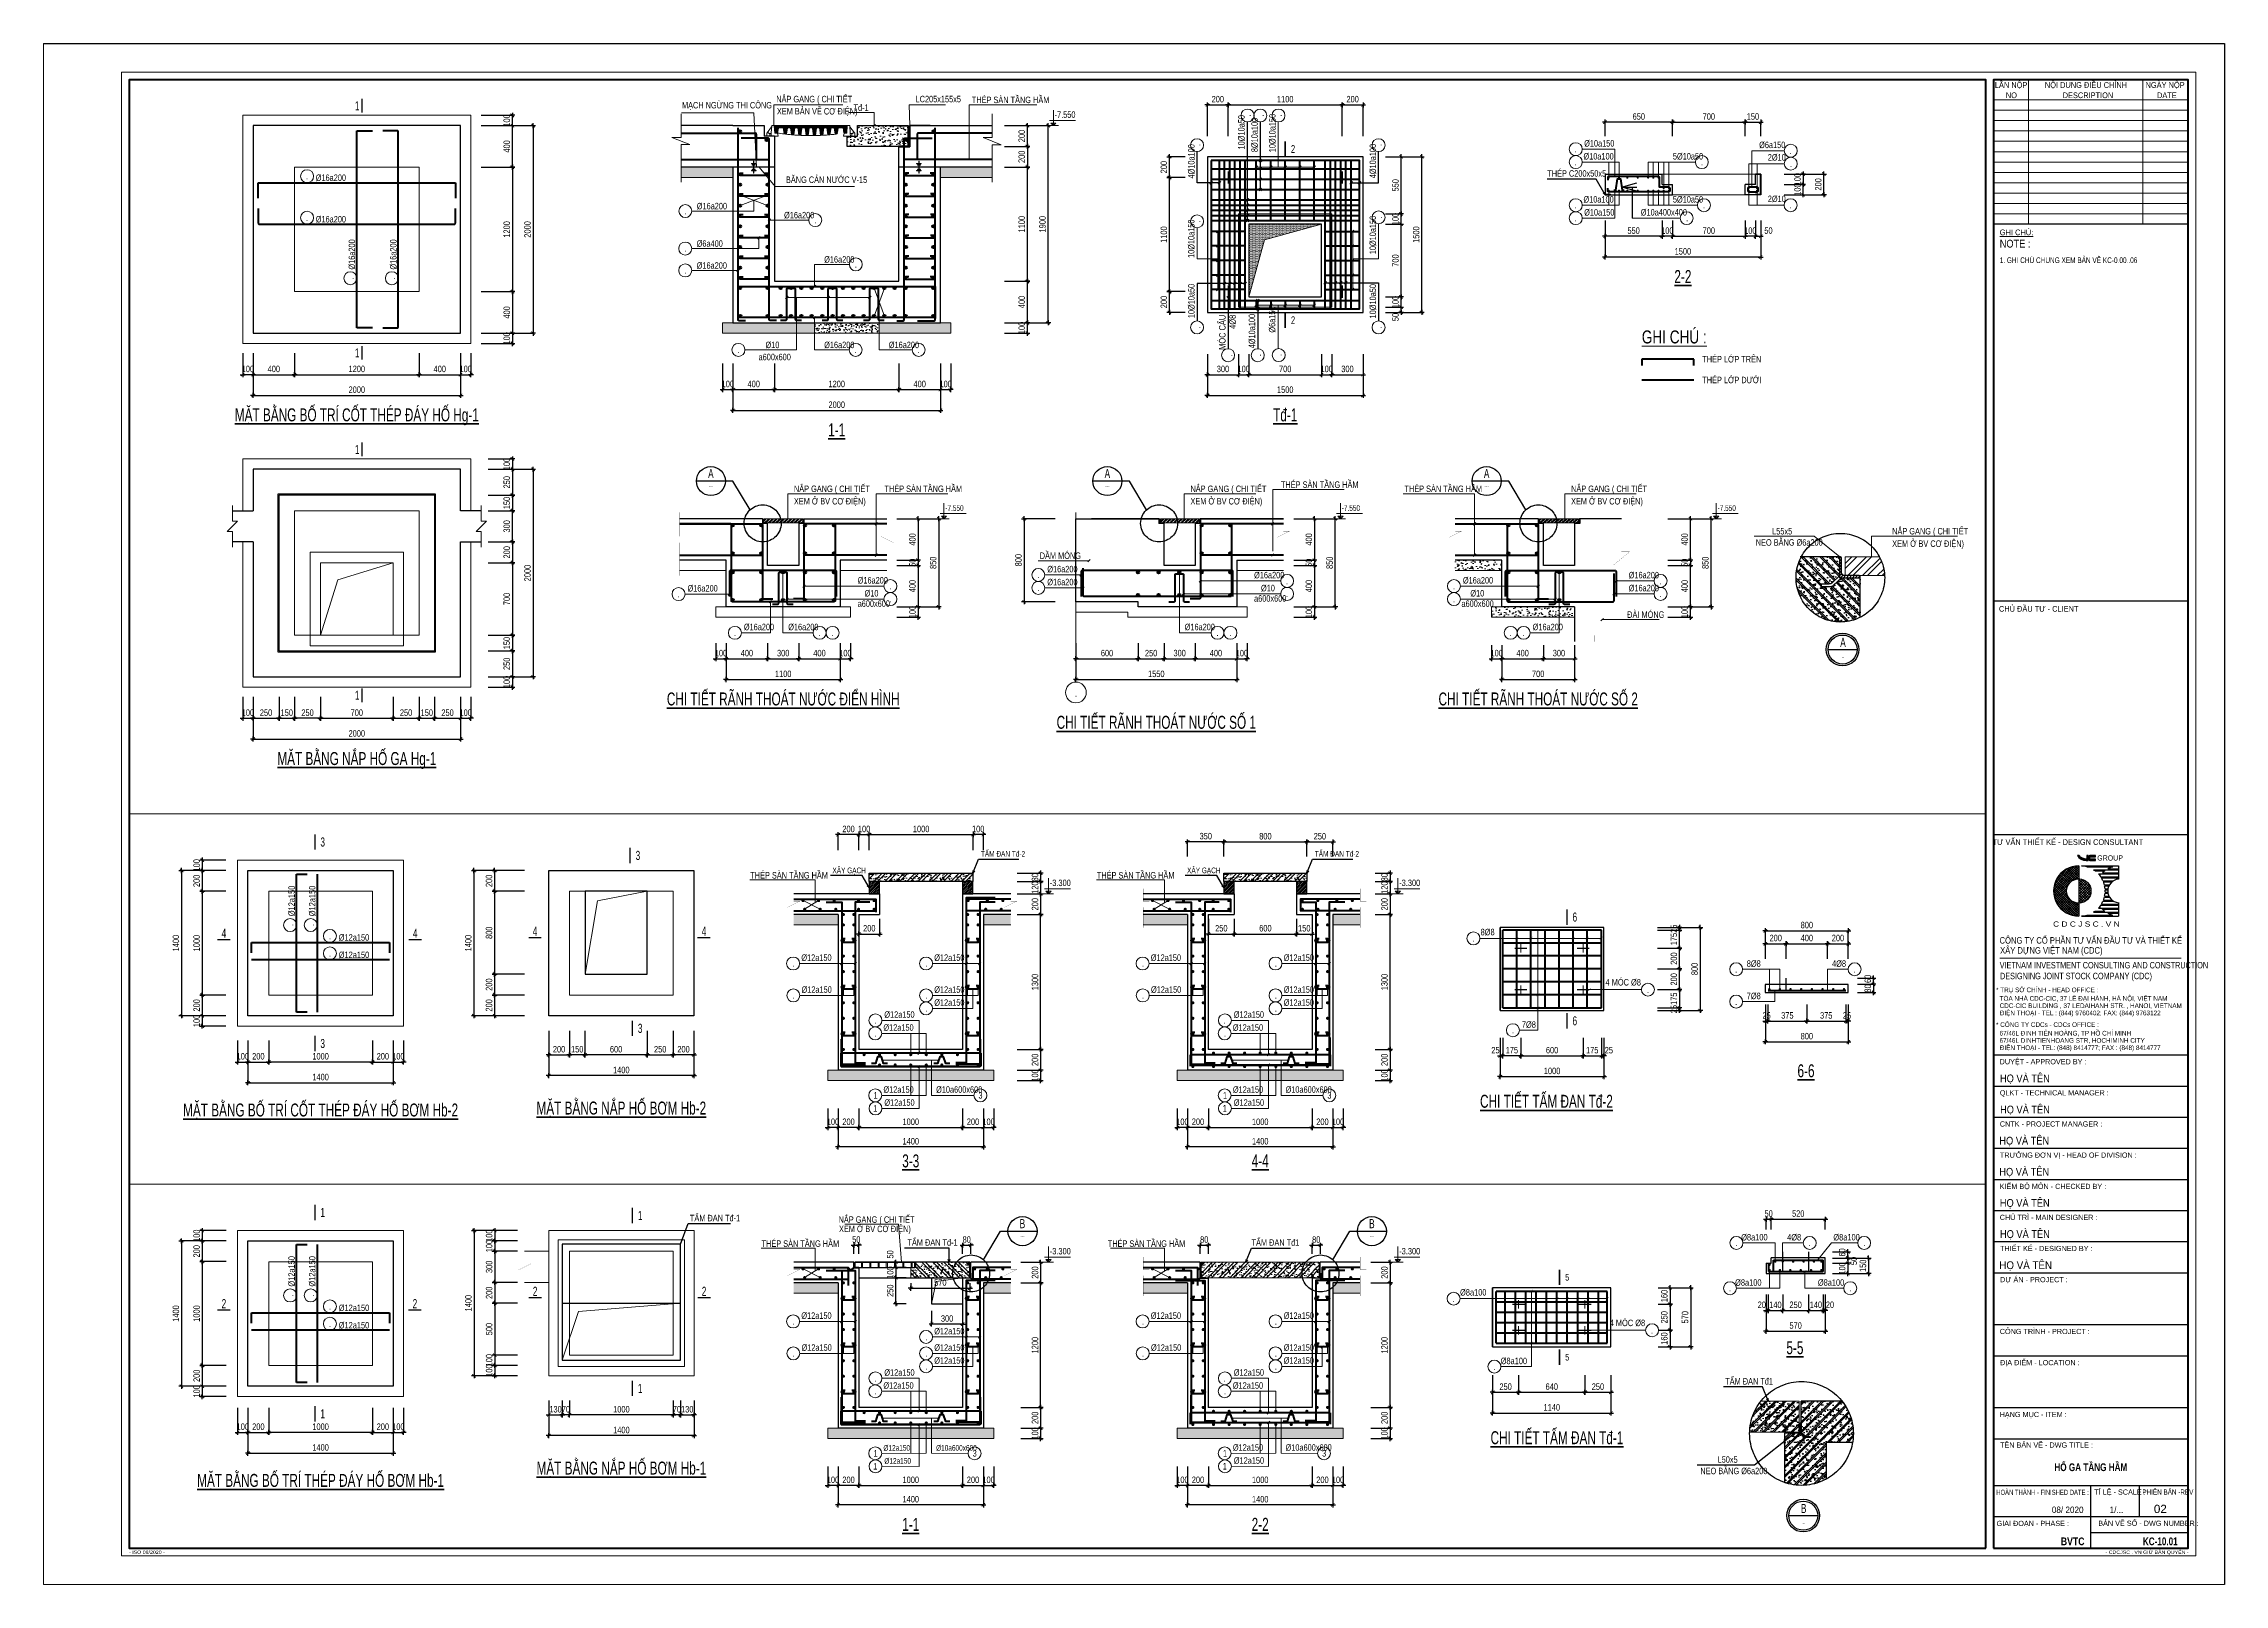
# Paper-space layout 'Layout1' of a CAD drawing. Header units: millimetres. Extents: x 0 to 841, y 0 to 594.
# The model-space entities are those that its viewports show. They can reach past a viewport. Long polylines and large blocks are cut down to what shows.
import ezdxf
from ezdxf.enums import TextEntityAlignment as Align

# ---------------------------------------------------------------- set-up
doc = ezdxf.new("R2010")
doc.units = ezdxf.units.MM
doc.header["$LTSCALE"] = 150
doc.header["$MEASUREMENT"] = 0
doc.header["$PDMODE"] = 98
doc.linetypes.add('HIDDEN', pattern=[0.375, 0.25, -0.125])
doc.layers.get('0').update_dxf_attribs({"linetype": 'CONTINUOUS'})
doc.layers.get('DEFPOINTS').update_dxf_attribs({"linetype": 'CONTINUOUS'})
for name, color, linetype in [('004HIDDEN', 252, 'HIDDEN'), ('02.CDC.DIM', 1, 'CONTINUOUS'), ('06.CDC.TEXT', 2, 'CONTINUOUS'), ('1TUONG', 3, 'CONTINUOUS'), ('CDC -TEXT KHUNG', 7, 'CONTINUOUS'), ('CDC.03.BORDER', 3, 'CONTINUOUS'), ('CDC.05.STEEL', 4, 'CONTINUOUS'), ('CDC.06.TEXT', 2, 'CONTINUOUS'), ('CDC.10.HATCH', 251, 'CONTINUOUS'), ('KCS_CHI', 1, 'CONTINUOUS')]:
    doc.layers.add(name, color=color, linetype=linetype)
for name, color, linetype, lineweight in [('CDC-KHUNGTEN', 7, 'CONTINUOUS', 20), ('CDC_02.DIM', 1, 'CONTINUOUS', 18), ('CDC_03.BORDER', 3, 'CONTINUOUS', 25), ('CDC_04.HIDDEN', 8, 'HIDDEN', 15), ('CDC_05.STEEL', 4, 'CONTINUOUS', 50), ('CDC_06.TEXT', 2, 'CONTINUOUS', 18), ('CDC_09.COLUMN', 4, 'CONTINUOUS', 35), ('CDC_10.HATCH', 251, 'CONTINUOUS', 9), ('CDC_11.NOTE', 8, 'CONTINUOUS', 18), ('G-ANNO-DIMS', 111, 'CONTINUOUS', 9)]:
    doc.layers.add(name, color=color, linetype=linetype, lineweight=lineweight)
doc.styles.add('1', font='arial.ttf', dxfattribs={"width": 0.75})
doc.styles.add('Arial', font='arial.ttf', dxfattribs={"width": 0.75})
doc.styles.add('Arial_4', font='arial.ttf', dxfattribs={"width": 0.75, "height": 3})
doc.styles.add('Arial_B_3', font='arialbd.ttf', dxfattribs={"width": 0.75, "height": 3})
doc.styles.add('arrial1', font='arial.ttf', dxfattribs={"width": 0.75})
doc.styles.add('KCS_BIGTEXT', font='arial.ttf', dxfattribs={"width": 0.7})
doc.styles.add('KT CDC', font='arial.ttf', dxfattribs={"width": 0.85, "height": 200})
doc.styles.add('romans', font='arial.ttf', dxfattribs={"width": 0.65})
doc.styles.get("Standard").update_dxf_attribs({"font": ''})
doc.styles.get('Standard').set_extended_font_data('.VnArial Narrow')
doc.dimstyles.new('1-25', dxfattribs={"dimscale": 25, "dimtxt": 2.5, "dimasz": 2, "dimexe": 1, "dimexo": 1, "dimgap": 1.25, "dimtad": 1, "dimdec": 0, "dimzin": 0, "dimdsep": 46, "dimtxsty": 'Standard', "dimcen": 0.09, "dimclrd": 8, "dimclre": 8, "dimclrt": 256, "dimadec": 0, "dimazin": 0, "dimtfac": 1, "dimtdec": 0, "dimtofl": 0, "dimtmove": 0, "dimatfit": 3, "dimfxl": 7, "dimfxlon": 1, "dimtolj": 1, "dimtzin": 0, "dimarcsym": 0})
doc.dimstyles.new('Dimchuan new', dxfattribs={"dimscale": 25, "dimtxt": 2.2, "dimasz": 1, "dimexe": 1, "dimexo": 4, "dimgap": 1, "dimtad": 1, "dimdec": 0, "dimdsep": 46, "dimtxsty": 'Arial', "dimblk": 'OBLIQUE', "dimcen": 1, "dimdle": 1, "dimclrd": 9, "dimclre": 9, "dimclrt": 4, "dimazin": 0, "dimtfac": 1, "dimtdec": 0, "dimtix": 1, "dimtmove": 2, "dimatfit": 3, "dimldrblk": 'OPEN30', "dimfxl": 1, "dimtolj": 1, "dimtzin": 0, "dimarcsym": 0})
doc.dimstyles.new('Dimchuan1-25(150)', dxfattribs={"dimscale": 150, "dimtxt": 2.2, "dimasz": 1, "dimexe": 1, "dimexo": 4, "dimgap": 1, "dimtad": 1, "dimdec": 0, "dimlfac": 0.166667, "dimdsep": 46, "dimtxsty": 'Arial', "dimblk": 'OBLIQUE', "dimcen": 1, "dimdle": 1, "dimclrd": 9, "dimclre": 9, "dimclrt": 4, "dimazin": 0, "dimtfac": 1, "dimtdec": 0, "dimtix": 1, "dimtmove": 2, "dimatfit": 0, "dimldrblk": 'OPEN30', "dimfxl": 1, "dimtolj": 1, "dimtzin": 0, "dimarcsym": 0})
doc.dimstyles.new('DX1', dxfattribs={"dimscale": 0.25, "dimtxt": 250, "dimasz": 0.8, "dimexe": 0, "dimexo": 0, "dimgap": 90, "dimtad": 1, "dimdec": 0, "dimzin": 13, "dimdsep": 46, "dimtxsty": '1', "dimblk1": 'CHEO', "dimblk2": 'CHEO', "dimsah": 1, "dimcen": 0, "dimclrd": 256, "dimclre": 256, "dimclrt": 3, "dimadec": 0, "dimazin": 0, "dimtfac": 1, "dimtdec": 0, "dimtix": 1, "dimtmove": 2, "dimatfit": 3, "dimldrblk": 'CHEO', "dimfxl": 1, "dimtolj": 1, "dimtzin": 13, "dimarcsym": 0})
pattern_1 = [(50, (3446092.56, 1150034.57), (71.72602, -6.27521), [7.5, -82.5]), (355, (3446092.56, 1150034.57), (-13.87513, 75.21921), [6, -66]), (100.4514, (3446098.54, 1150034.046), (57.85094, 68.94395), [6.37402, -70.11421]), (46.1842, (3446092.56, 1150054.57), (106.7241, -16.5519), [11.25, -123.75]), (96.6356, (3446101.45, 1150053.19), (93.46627, 97.41179), [9.56103, -105.1713]), (351.1842, (3446092.56, 1150054.57), (93.4662, 97.41186), [9, -99]), (21, (3446102.56, 1150049.57), (59.690705, -40.26189), [7.5, -82.5]), (326, (3446102.56, 1150049.57), (24.33153, 72.515), [6, -66]), (71.4514, (3446107.534, 1150046.213), (84.02226, 32.25305), [6.37402, -70.11421]), (37.5, (3446092.56, 1150034.569), (1.215986, 33.289385), [0, -65.2, 0, -67, 0, -66.25]), (7.5, (3446092.56, 1150034.57), (26.306954, 39.44117), [0, -38.2, 0, -63.7, 0, -25.25]), (327.5, (3446070.26, 1150034.569), (53.382244, -2.255487), [0, -25, 0, -78, 0, -103.5]), (317.5, (3446060.26, 1150034.57), (58.318617, 10.0105), [0, -32.5, 0, -51.8, 0, -73.5])]
pattern_2 = [(50, (3434372.14, 1175444.204), (89.65752, -7.84402), [9.375, -103.125]), (355, (3434372.14, 1175444.2), (-17.34392, 94.02402), [7.5, -82.5]), (100.4514, (3434379.61, 1175443.55), (72.31367, 86.17994), [7.96752, -87.64276]), (46.1842, (3434372.14, 1175469.2), (133.40513, -20.68988), [14.0625, -154.6875]), (96.6356, (3434383.25, 1175467.48), (116.83284, 121.76473), [11.95129, -131.46412]), (351.1842, (3434372.14, 1175469.2), (116.83274, 121.76483), [11.25, -123.75]), (21, (3434384.64, 1175462.954), (74.61338, -50.32736), [9.375, -103.125]), (326, (3434384.64, 1175462.95), (30.41442, 90.64376), [7.5, -82.5]), (71.4514, (3434390.855, 1175458.76), (105.02783, 40.31631), [7.96752, -87.64276]), (37.5, (3434372.137, 1175444.204), (1.519982, 41.611732), [0, -81.5, 0, -83.75, 0, -82.8125]), (7.5, (3434372.137, 1175444.204), (32.883692, 49.301464), [0, -47.75, 0, -79.625, 0, -31.5625]), (327.5, (3434344.262, 1175444.204), (66.727805, -2.819359), [0, -31.25, 0, -97.5, 0, -129.375]), (317.5, (3434331.76, 1175444.204), (72.89827, 12.513123), [0, -40.625, 0, -64.75, 0, -91.875])]
pattern_3 = [(50, (-7283.72, -1213.89), (107.5890274, -9.4128202), [11.25, -123.75]), (355, (-7283.72, -1213.89), (-20.8127, 112.82882), [9, -99]), (100.4514, (-7274.75, -1214.67), (86.7764073, 103.4159313), [9.5610285, -105.1713168]), (46.1842, (-7283.72, -1183.89), (160.0861573, -24.827852), [16.875, -185.625]), (96.6356, (-7270.38, -1185.96), (140.199406, 146.1176806), [14.341543, -157.75695]), (351.1842, (-7283.72, -1183.89), (140.199292, 146.11779), [13.5, -148.5]), (21, (-7268.72, -1191.39), (89.5360578, -60.3928336), [11.25, -123.75]), (326, (-7268.72, -1191.39), (36.4972998, 108.7725068), [9, -99]), (71.4514, (-7261.26, -1196.42), (126.0333943, 48.3795745), [9.5610285, -105.1713168]), (37.5, (-7283.72, -1213.886), (1.8239783, 49.93407807), [0, -97.8, 0, -100.5, 0, -99.375]), (7.5, (-7283.72, -1213.886), (39.4604306, 59.1617568), [0, -57.3, 0, -95.55, 0, -37.875]), (327.5, (-7317.17, -1213.886), (80.07336543, -3.38323076), [0, -37.5, 0, -117, 0, -155.25]), (317.5, (-7332.17, -1213.886), (87.4779254, 15.0157473), [0, -48.75, 0, -77.7, 0, -110.25]), (45, (-7283.72, -1213.886), (-45.0780573, 45.0780573), []), (45, (-7283.72, -1195.51), (-45.0780573, 45.0780573), [])]

psp = doc.layouts.get("Layout1")

msp = doc.modelspace()

# ---------------------------------------------------------------- texts
at = {"layer": 'CDC -TEXT KHUNG', "color": 6, "style": 'Arial_B_3', "width": 0.75}
msp.add_text('HỐ GA TẦNG HẦM', height=75, dxfattribs=at).set_placement((3502330, 1119708.2), align=Align.CENTER)
msp.add_text('KC-10.01', height=75, dxfattribs=at).set_placement((3503167.6, 1118993.6), align=Align.RIGHT)
at = {"layer": 'CDC.05.STEEL', "ltscale": 3}
for s, height, style, width, p in [('A', 87.5, 'Arial', 0.65, (3489026, 1129323.1)), ('A', 87.5, 'Arial', 0.65, (3492848, 1129323.1)), ('A', 87.5, 'Arial', 0.65, (3496504.9, 1129323.1)), ('---', 35, 'romans', 0.65, (3489026, 1129199.5)), ('---', 35, 'romans', 0.65, (3492848, 1129199.5)), ('---', 35, 'romans', 0.65, (3496504.9, 1129199.5)), ('A', 87.5, 'romans', 0.65, (3499940.5, 1127696.4)), ('_', 35, 'romans', 0.55, (3499940.5, 1127575.7)), ('B', 87.5, 'Arial', 0.65, (3492029.7, 1122093.3)), ('B', 87.5, 'Arial', 0.65, (3495398.7, 1122093.3)), ('---', 35, 'romans', 0.65, (3492029.7, 1121969.8)), ('---', 35, 'romans', 0.65, (3495398.7, 1121969.8)), ('B', 87.5, 'romans', 0.65, (3499561.4, 1119348.7)), ('_', 35, 'romans', 0.55, (3499561.4, 1119228.1))]:
    msp.add_text(s, height=height, dxfattribs=dict(at, style=style, width=width)).set_placement(p, align=Align.MIDDLE_CENTER)
at = {"layer": 'CDC.06.TEXT', "ltscale": 3, "style": 'romans', "width": 0.65}
msp.add_text('1. GHI CHÚ CHUNG XEM BẢN VẼ KC-0.00..06', height=55, dxfattribs=at).set_placement((3501451.5, 1131351.6))
at = {"layer": 'CDC_06.TEXT', "ltscale": 3}
for s, height, style, width, p in [('MẠCH NGỪNG THI CÔNG', 62.5, 'Arial', 0.65, (3488747.2, 1132842.1)), ('NẮP GANG ( CHI TIẾT ', 62.5, 'Arial', 0.65, (3489655.8, 1132901.1)), ('XEM BẢN VẼ CƠ ĐIỆN)', 62.5, 'Arial', 0.65, (3489662.3, 1132783.6)), ('Tđ-1', 62.5, 'Arial', 0.65, (3490401.4, 1132818.2)), ('LC205x155x5 ', 62.5, 'Arial', 0.65, (3490999.3, 1132901.1)), ('THÉP SÀN TẦNG HẦM', 62.5, 'Arial', 0.65, (3491541.2, 1132893.2)), ('-7.550', 62.5, 'Arial', 0.65, (3492340, 1132751.2)), ('%%C10a100', 62.5, 'romans', 0.65, (3497438.3, 1132349.5)), ('%%C10a150', 62.5, 'romans', 0.65, (3497445.2, 1132474.5)), ('5%%C10a50', 62.5, 'romans', 0.65, (3498300.7, 1132349.5)), ('%%C6a150', 62.5, 'romans', 0.65, (3499132, 1132459.5)), ('%%C16a200', 62.5, 'Arial', 0.65, (3485216.3, 1132142.9)), ('BĂNG CẢN NƯỚC V-15', 62.5, 'Arial', 0.65, (3489749.6, 1132123.8)), ('THÉP C200x50x5', 62.5, 'romans', 0.65, (3497089.9, 1132184.5)), ('2%%C10', 62.5, 'romans', 0.65, (3499215.6, 1132339.5)), ('%%C10a100', 62.5, 'romans', 0.65, (3497438.3, 1131934.5)), ('5%%C10a50', 62.5, 'romans', 0.65, (3498300.7, 1131934.5)), ('2%%C10', 62.5, 'romans', 0.65, (3499215.6, 1131939.5)), ('%%C16a200', 62.5, 'Arial', 0.65, (3485216.3, 1131742.9)), ('%%C16a200', 62.5, 'Arial', 0.65, (3488889.8, 1131869.5)), ('%%C16a200', 62.5, 'Arial', 0.65, (3489731.3, 1131782.4)), ('%%C10a150', 62.5, 'romans', 0.65, (3497445.2, 1131809.5)), ('%%C10a400x400', 62.5, 'romans', 0.65, (3497990.9, 1131809.5)), ('%%C6a400', 62.5, 'Arial', 0.65, (3488888.8, 1131508.5)), ('%%C16a200', 62.5, 'Arial', 0.65, (3488888.8, 1131297.1)), ('%%C16a200', 62.5, 'Arial', 0.65, (3490118.1, 1131355.5)), ('%%C10', 62.5, 'Arial', 0.65, (3489552.2, 1130531.7)), ('%%C16a200', 62.5, 'Arial', 0.65, (3490118.1, 1130531.7)), ('%%C16a200', 62.5, 'Arial', 0.65, (3490741.3, 1130531.7)), ('a600x600', 62.5, 'Arial', 0.65, (3489485.5, 1130415)), ('THÉP LỚP TRÊN', 62.5, 'Arial', 0.65, (3498584.3, 1130393.6)), ('THÉP LỚP DƯỚI', 62.5, 'Arial', 0.65, (3498584.3, 1130193.6)), ('THÉP SÀN TẦNG HẦM', 62.5, 'Arial', 0.65, (3494521.7, 1129184.7)), ('XEM Ở BV CƠ ĐIỆN) ', 62.5, 'Arial', 0.65, (3489826.4, 1129024.8)), ('NẮP GANG ( CHI TIẾT', 62.5, 'Arial', 0.65, (3489826.4, 1129144.7)), ('THÉP SÀN TẦNG HẦM', 62.5, 'Arial', 0.65, (3490699.7, 1129144.7)), ('XEM Ở BV CƠ ĐIỆN) ', 62.5, 'Arial', 0.65, (3493649.4, 1129024.8)), ('NẮP GANG ( CHI TIẾT', 62.5, 'Arial', 0.65, (3493649.4, 1129144.7)), ('THÉP SÀN TẦNG HẦM', 62.5, 'Arial', 0.65, (3495712.8, 1129144.7)), ('XEM Ở BV CƠ ĐIỆN) ', 62.5, 'Arial', 0.65, (3497319.1, 1129024.8)), ('NẮP GANG ( CHI TIẾT', 62.5, 'Arial', 0.65, (3497319.1, 1129144.7)), ('-7.550', 55, 'Arial', 0.65, (3491285.7, 1128962.9)), ('-7.550', 55, 'Arial', 0.65, (3495107.7, 1128962.9)), ('-7.550', 55, 'Arial', 0.65, (3498731.2, 1128962.9)), ('NEO BẰNG %%C6a200', 62.5, 'Arial', 0.65, (3499099.3, 1128627.8)), ('L55x5 ', 62.5, 'Arial', 0.65, (3499257.6, 1128735.7)), ('XEM Ở BV CƠ ĐIỆN) ', 62.5, 'Arial', 0.65, (3500414.7, 1128616.1)), ('NẮP GANG ( CHI TIẾT', 62.5, 'Arial', 0.65, (3500414.7, 1128736)), ('DẦM MÓNG', 62.5, 'Arial', 0.65, (3492196.3, 1128500.2)), ('%%C16a200', 62.5, 'Arial', 0.65, (3492269.2, 1128370.9)), ('%%C16a200', 62.5, 'Arial', 0.65, (3488800.5, 1128185.7)), ('%%C16a200', 62.5, 'Arial', 0.65, (3490440.8, 1128262.9)), ('%%C10', 62.5, 'Arial', 0.65, (3490507.5, 1128137.9)), ('%%C16a200', 62.5, 'Arial', 0.65, (3492269.2, 1128245.9)), ('%%C16a200', 62.5, 'Arial', 0.65, (3494262.8, 1128312.9)), ('%%C10', 62.5, 'Arial', 0.65, (3494329.4, 1128187.9)), ('%%C16a200', 62.5, 'Arial', 0.65, (3496276, 1128262.9)), ('%%C10', 62.5, 'Arial', 0.65, (3496348, 1128137.9)), ('%%C16a200', 62.5, 'Arial', 0.65, (3497874.6, 1128312.9)), ('%%C16a200', 62.5, 'Arial', 0.65, (3497874.6, 1128187.9)), ('a600x600', 62.5, 'Arial', 0.65, (3490440.8, 1128037.9)), ('a600x600', 62.5, 'Arial', 0.65, (3494262.8, 1128087.9)), ('a600x600', 62.5, 'Arial', 0.65, (3496262.3, 1128037.9)), ('ĐÀI MÓNG', 62.5, 'Arial', 0.65, (3497860.1, 1127932.1)), ('%%C16a200', 62.5, 'Arial', 0.65, (3489343.8, 1127812.9)), ('%%C16a200', 62.5, 'Arial', 0.65, (3489771.5, 1127812.9)), ('%%C16a200', 62.5, 'Arial', 0.65, (3493593.5, 1127812.9)), ('%%C16a200', 62.5, 'Arial', 0.65, (3496948.6, 1127812.9)), ('TẤM ĐAN Tđ-2', 55, 'Arial', 0.65, (3491629.3, 1125630, 40.3)), ('TẤM ĐAN Tđ-2', 55, 'Arial', 0.65, (3494848.4, 1125630, 40.3)), ('THÉP SÀN TẦNG HẦM', 62.5, 'arrial1', 0.65, (3489405.8, 1125419.8)), ('XÂY GẠCH', 55, 'Arial', 0.65, (3490197.7, 1125470.6)), ('THÉP SÀN TẦNG HẦM', 62.5, 'arrial1', 0.65, (3492746.9, 1125419.8)), ('XÂY GẠCH', 55, 'Arial', 0.65, (3493616.8, 1125470.6)), ('-3.300', 62.5, 'Arial', 0.75, (3492292.9, 1125346.9)), ('-3.300', 62.5, 'Arial', 0.75, (3495662, 1125346.9)), ('%%C12a150', 62.5, 'arrial1', 0.65, (3489897.8, 1124625.9)), ('%%C12a150', 62.5, 'arrial1', 0.65, (3491179.2, 1124625.9)), ('%%C12a150', 62.5, 'arrial1', 0.65, (3493266.9, 1124625.9)), ('%%C12a150', 62.5, 'arrial1', 0.65, (3494548.3, 1124625.9)), ('%%C12a150', 62.5, 'arrial1', 0.65, (3489899.8, 1124318.1)), ('%%C12a150', 62.5, 'arrial1', 0.65, (3491179.2, 1124318.1)), ('%%C12a150', 62.5, 'arrial1', 0.65, (3491179.2, 1124193.1)), ('%%C12a150', 62.5, 'arrial1', 0.65, (3493268.9, 1124318.1)), ('%%C12a150', 62.5, 'arrial1', 0.65, (3494548.3, 1124318.1)), ('%%C12a150', 62.5, 'arrial1', 0.65, (3494548.3, 1124193.1)), ('%%C12a150', 62.5, 'arrial1', 0.65, (3490688.9, 1123952.3)), ('%%C12a150', 62.5, 'arrial1', 0.65, (3490698, 1124077.6)), ('%%C12a150', 62.5, 'arrial1', 0.65, (3494058, 1123952.3)), ('%%C12a150', 62.5, 'arrial1', 0.65, (3494067.1, 1124077.6)), ('%%C12a150', 62.5, 'arrial1', 0.65, (3490689.3, 1123354.8)), ('%%C10a600x600', 62.5, 'arrial1', 0.65, (3491197.3, 1123354.8)), ('%%C12a150', 62.5, 'arrial1', 0.65, (3494058.4, 1123354.8)), ('%%C10a600x600', 62.5, 'arrial1', 0.65, (3494566.3, 1123354.8)), ('%%C12a150', 62.5, 'arrial1', 0.65, (3490698.4, 1123229.3)), ('%%C12a150', 62.5, 'arrial1', 0.65, (3494067.5, 1123229.3)), ('TẤM ĐAN Tđ-1', 62.5, 'Arial', 0.65, (3488823.6, 1122116.1, 40.3)), ('NẮP GANG ( CHI TIẾT', 62.5, 'arrial1', 0.65, (3490256.8, 1122101.4)), ('THÉP SÀN TẦNG HẦM', 62.5, 'arrial1', 0.65, (3489514.1, 1121869.7)), ('XEM Ở BV CƠ ĐIỆN) ', 62.5, 'arrial1', 0.65, (3490261.2, 1122011.5)), ('TẤM ĐAN Tđ-1', 62.5, 'Arial', 0.65, (3490920.8, 1121880.8, 40.3)), ('THÉP SÀN TẦNG HẦM', 62.5, 'arrial1', 0.65, (3492852, 1121869.7)), ('TẤM ĐAN Tđ1', 62.5, 'Arial', 0.65, (3494238.5, 1121879.8, 40.3)), ('-3.300', 62.5, 'Arial', 0.75, (3492292.9, 1121796.8)), ('-3.300', 62.5, 'Arial', 0.75, (3495662, 1121796.8)), ('%%C12a150', 62.5, 'arrial1', 0.65, (3489897.8, 1121175.7)), ('%%C12a150', 62.5, 'arrial1', 0.65, (3491179.2, 1121026.1)), ('%%C12a150', 62.5, 'arrial1', 0.65, (3493266.9, 1121175.7)), ('%%C12a150', 62.5, 'arrial1', 0.65, (3494548.3, 1121175.7)), ('%%C12a150', 62.5, 'arrial1', 0.65, (3489899.8, 1120868)), ('%%C12a150', 62.5, 'arrial1', 0.65, (3491179.2, 1120868)), ('%%C12a150', 62.5, 'arrial1', 0.65, (3493268.9, 1120868)), ('%%C12a150', 62.5, 'arrial1', 0.65, (3494548.3, 1120868)), ('%%C12a150', 62.5, 'arrial1', 0.65, (3490698, 1120627.5)), ('%%C12a150', 62.5, 'arrial1', 0.65, (3491179.2, 1120743)), ('%%C12a150', 62.5, 'arrial1', 0.65, (3494067.1, 1120627.5)), ('%%C12a150', 62.5, 'arrial1', 0.65, (3494548.3, 1120743)), ('%%C12a150', 62.5, 'arrial1', 0.65, (3490688.9, 1120502.2)), ('%%C12a150', 62.5, 'arrial1', 0.65, (3494058, 1120502.2)), ('TẤM ĐAN Tđ1', 62.5, 'Arial', 0.65, (3498805.3, 1120542.6, 40.3)), ('%%C12a150', 55, 'arrial1', 0.65, (3490689.3, 1119904.7)), ('%%C12a150', 55, 'arrial1', 0.65, (3490698.4, 1119779.2)), ('%%C10a600x600', 55, 'arrial1', 0.65, (3491197.3, 1119904.7)), ('%%C12a150', 62.5, 'arrial1', 0.65, (3494058.4, 1119904.7)), ('%%C12a150', 62.5, 'arrial1', 0.65, (3494067.5, 1119779.2)), ('%%C10a600x600', 62.5, 'arrial1', 0.65, (3494566.3, 1119904.7)), ('L50x5', 62.5, 'Arial', 0.65, (3498731.6, 1119788.2, 40.3)), ('NEO BẰNG %%C6a200', 62.5, 'Arial', 0.65, (3498565.5, 1119678.6, 40.3))]:
    msp.add_text(s, height=height, dxfattribs=dict(at, style=style, width=width)).set_placement(p)
at = {"layer": 'CDC_06.TEXT', "ltscale": 3, "width": 0.65}
for s, style, p in [('10%%C10a50', 'romans', (3494171.7, 1132447.2)), ('8%%C10a100', 'romans', (3494298.3, 1132420.7)), ('10%%C10a150', 'romans', (3494469.9, 1132419.5)), ('4%%C10a100', 'romans', (3493688.8, 1132166.8)), ('4%%C10a100', 'romans', (3495438.8, 1132169.2)), ('10%%C10a150', 'romans', (3493688.3, 1131401.1)), ('10%%C10a150', 'romans', (3495438.3, 1131436.7)), ('%%C16a200', 'Arial', (3485595.5, 1131288.7)), ('%%C16a200', 'Arial', (3485995.5, 1131288.7)), ('10%%C10a50', 'romans', (3493688.8, 1130820.6)), ('10%%C10a50', 'romans', (3495438.8, 1130818.2)), ('4%%C10a100', 'romans', (3494273.3, 1130530.4)), ('%%C6a150', 'romans', (3494467.7, 1130681))]:
    msp.add_text(s, height=62.5, rotation=90, dxfattribs=dict(at, style=style)).set_placement(p)
at = {"layer": 'CDC_06.TEXT', "ltscale": 3}
for style, width, p in [('romans', 0.65, (3494199, 1132773.9)), ('romans', 0.65, (3494322.5, 1132773.9)), ('romans', 0.65, (3494497.4, 1132773.9)), ('romans', 0.65, (3493713, 1132488.4)), ('romans', 0.65, (3495463, 1132488.4)), ('romans', 0.65, (3495463.3, 1131792.3)), ('romans', 0.65, (3493713.3, 1131753.7)), ('Arial', 0.65, (3485549.7, 1131205.4)), ('Arial', 0.65, (3485949.7, 1131205.4)), ('romans', 0.65, (3493713, 1130732.6)), ('romans', 0.65, (3495463, 1130732.6)), ('Arial', 0.75, (3494023, 1130463.7)), ('romans', 0.65, (3494297.5, 1130463.9)), ('romans', 0.65, (3494498.5, 1130464.7)), ('Arial', 0.65, (3484969.4, 1124971.2)), ('Arial', 0.65, (3485167.7, 1124971.2)), ('Arial', 0.75, (3484969.4, 1121401.2)), ('Arial', 0.75, (3485167.7, 1121401.1))]:
    msp.add_text('.', height=62.5, rotation=90, dxfattribs=dict(at, style=style, width=width)).set_placement(p, align=Align.MIDDLE_CENTER)
for s, height, style, width, p in [('2', 75, 'Arial', 0.65, (3494638.3, 1132451.2)), ('.', 62.5, 'romans', 0.65, (3497364.5, 1132450.3)), ('.', 62.5, 'romans', 0.65, (3499437.2, 1132435.3)), ('.', 62.5, 'romans', 0.65, (3497364.5, 1132325.3)), ('.', 62.5, 'romans', 0.65, (3498580.3, 1132325.3)), ('.', 62.5, 'romans', 0.65, (3499438.3, 1132310.3)), ('.', 62.5, 'Arial', 0.65, (3485133, 1132188.7)), ('.', 62.5, 'Arial', 0.65, (3488779.3, 1131852.8)), ('.', 62.5, 'romans', 0.65, (3497364.5, 1131909.5)), ('.', 62.5, 'romans', 0.65, (3498600.7, 1131910.3)), ('.', 62.5, 'romans', 0.65, (3499436.8, 1131909.5)), ('.', 62.5, 'Arial', 0.65, (3485133, 1131788.7)), ('.', 62.5, 'Arial', 0.65, (3490031.9, 1131765.7)), ('.', 62.5, 'romans', 0.65, (3497364.5, 1131784.5)), ('.', 62.5, 'romans', 0.65, (3498438.2, 1131784.5)), ('.', 62.5, 'Arial', 0.65, (3488778.4, 1131491.8)), ('.', 62.5, 'Arial', 0.65, (3488778.4, 1131280.4)), ('.', 62.5, 'Arial', 0.65, (3490423.2, 1131338.8)), ('2', 75, 'Arial', 0.65, (3494638.3, 1130801.2)), ('.', 62.5, 'Arial', 0.65, (3489291.7, 1130515)), ('.', 62.5, 'Arial', 0.65, (3490421.6, 1130515)), ('.', 62.5, 'Arial', 0.65, (3491029.1, 1130515)), ('.', 62.5, 'Arial', 0.65, (3490756.2, 1128237.9)), ('.', 62.5, 'Arial', 0.65, (3492182.7, 1128345.9)), ('.', 62.5, 'Arial', 0.65, (3494581.6, 1128287.9)), ('.', 62.5, 'Arial', 0.65, (3496189.6, 1128237.9)), ('.', 62.5, 'Arial', 0.65, (3498181.4, 1128287.9)), ('.', 62.5, 'Arial', 0.65, (3488714, 1128160.7)), ('.', 62.5, 'Arial', 0.65, (3490756.2, 1128112.9)), ('.', 62.5, 'Arial', 0.65, (3492182.7, 1128220.9)), ('.', 62.5, 'Arial', 0.65, (3494581.6, 1128162.9)), ('.', 62.5, 'Arial', 0.65, (3496189.6, 1128112.9)), ('.', 62.5, 'Arial', 0.65, (3498181.4, 1128162.9)), ('.', 62.5, 'Arial', 0.65, (3489257.4, 1127787.9)), ('.', 62.5, 'Arial', 0.65, (3490073.6, 1127787.9)), ('.', 62.5, 'Arial', 0.65, (3490198.6, 1127787.9)), ('.', 62.5, 'Arial', 0.65, (3493910, 1127787.9)), ('.', 62.5, 'Arial', 0.65, (3494035, 1127787.9)), ('.', 62.5, 'Arial', 0.65, (3496737.1, 1127787.9)), ('.', 62.5, 'Arial', 0.65, (3496862.1, 1127787.9)), ('.', 87.5, 'Arial', 0.65, (3492545.2, 1127212.9)), ('3', 87.5, 'Arial', 0.65, (3485283.1, 1125771.8)), ('3', 87.5, 'Arial', 0.65, (3488322.3, 1125642.4)), ('6', 87.5, 'Arial', 0.65, (3497355.2, 1125048.2)), ('4', 87.5, 'Arial', 0.65, (3484331, 1124892.4)), ('.', 62.5, 'Arial', 0.75, (3485352.3, 1124866.3)), ('4', 87.5, 'Arial', 0.65, (3486175.5, 1124892.4)), ('4', 87.5, 'Arial', 0.65, (3487330.2, 1124911.1)), ('4', 87.5, 'Arial', 0.65, (3488959.2, 1124911.1)), ('.', 62.5, 'Arial', 0.75, (3485352.3, 1124698.5)), ('.', 62.5, 'Arial', 0.75, (3496377.8, 1124843)), ('.', 62.5, 'arrial1', 0.65, (3489822.1, 1124600.8)), ('.', 62.5, 'arrial1', 0.65, (3491103.5, 1124600.8)), ('.', 62.5, 'arrial1', 0.65, (3493191.2, 1124600.8)), ('.', 62.5, 'arrial1', 0.65, (3494472.6, 1124600.8)), ('.', 62.5, 'Arial', 0.75, (3498910.5, 1124545)), ('.', 62.5, 'Arial', 0.75, (3500052.8, 1124545)), ('.', 62.5, 'arrial1', 0.65, (3489824.1, 1124293.1)), ('.', 62.5, 'arrial1', 0.65, (3491103.5, 1124293.1)), ('.', 62.5, 'arrial1', 0.65, (3493193.2, 1124293.1)), ('.', 62.5, 'arrial1', 0.65, (3494472.6, 1124293.1)), ('.', 62.5, 'Arial', 0.75, (3498059.9, 1124348.7)), ('.', 62.5, 'Arial', 0.75, (3498910.5, 1124233.3)), ('3', 87.5, 'Arial', 0.65, (3488343.5, 1123975.7)), ('.', 62.5, 'arrial1', 0.65, (3490610.6, 1124051.7)), ('.', 62.5, 'arrial1', 0.65, (3491103.5, 1124168.1)), ('.', 62.5, 'arrial1', 0.65, (3493979.7, 1124051.7)), ('.', 62.5, 'arrial1', 0.65, (3494472.6, 1124168.1)), ('6', 87.5, 'Arial', 0.65, (3497355.2, 1124048.2)), ('3', 87.5, 'Arial', 0.65, (3485283.1, 1123829.7, 40.3)), ('.', 62.5, 'arrial1', 0.65, (3490613.2, 1123928.1)), ('.', 62.5, 'arrial1', 0.65, (3493982.3, 1123928.1)), ('.', 62.5, 'Arial', 0.75, (3496757.9, 1123957.7)), ('1', 62.5, 'arrial1', 0.65, (3490611, 1123205.1)), ('1', 62.5, 'arrial1', 0.65, (3490613.6, 1123329.8)), ('3', 62.5, 'arrial1', 0.65, (3491625, 1123329.8)), ('1', 62.5, 'arrial1', 0.65, (3493980.1, 1123205.1)), ('1', 62.5, 'arrial1', 0.65, (3493982.7, 1123329.8)), ('3', 62.5, 'arrial1', 0.65, (3494989.3, 1123329.8)), ('1', 87.5, 'Arial', 0.65, (3485283.1, 1122201.8)), ('1', 87.5, 'Arial', 0.65, (3488344.2, 1122172.4)), ('.', 62.5, 'Arial', 0.75, (3498913.3, 1121907.6)), ('.', 62.5, 'Arial', 0.75, (3498913.3, 1121907.6)), ('.', 62.5, 'Arial', 0.75, (3499620.1, 1121907.6)), ('.', 62.5, 'Arial', 0.75, (3500145, 1121907.6)), ('2', 87.5, 'Arial', 0.65, (3487331, 1121441.1)), ('2', 87.5, 'Arial', 0.65, (3488960, 1121441.1)), ('5', 62.5, 'Arial', 0.65, (3497282.4, 1121575.7)), ('2', 87.5, 'Arial', 0.65, (3484331, 1121322.4)), ('.', 62.5, 'Arial', 0.75, (3485352.3, 1121296.3)), ('2', 87.5, 'Arial', 0.65, (3486172.6, 1121322.4)), ('.', 62.5, 'Arial', 0.75, (3496186.2, 1121370.5)), ('.', 62.5, 'Arial', 0.75, (3498851.3, 1121471)), ('.', 62.5, 'Arial', 0.75, (3500012.2, 1121471)), ('.', 62.5, 'Arial', 0.75, (3485352.3, 1121128.5)), ('.', 62.5, 'arrial1', 0.65, (3489822.1, 1121150.7)), ('.', 62.5, 'arrial1', 0.65, (3493191.2, 1121150.7)), ('.', 62.5, 'arrial1', 0.65, (3494472.6, 1121150.7)), ('.', 62.5, 'arrial1', 0.65, (3491103.5, 1121001.1)), ('.', 62.5, 'Arial', 0.75, (3498100.4, 1121065.7)), ('.', 62.5, 'arrial1', 0.65, (3489824.1, 1120843)), ('.', 62.5, 'arrial1', 0.65, (3491103.5, 1120843)), ('.', 62.5, 'arrial1', 0.65, (3491103.5, 1120718)), ('.', 62.5, 'arrial1', 0.65, (3493193.2, 1120843)), ('.', 62.5, 'arrial1', 0.65, (3494472.6, 1120843)), ('.', 62.5, 'arrial1', 0.65, (3494472.6, 1120718)), ('.', 62.5, 'Arial', 0.75, (3496579.4, 1120715.2)), ('5', 62.5, 'Arial', 0.65, (3497282.4, 1120805.7)), ('1', 87.5, 'Arial', 0.65, (3488344.2, 1120505.7)), ('.', 62.5, 'arrial1', 0.65, (3490610.6, 1120601.6)), ('.', 62.5, 'arrial1', 0.65, (3490613.2, 1120478)), ('.', 62.5, 'arrial1', 0.65, (3493979.7, 1120601.6)), ('.', 62.5, 'arrial1', 0.65, (3493982.3, 1120478)), ('1', 87.5, 'Arial', 0.65, (3485283.1, 1120259.6, 40.3)), ('1', 62.5, 'arrial1', 0.65, (3490613.6, 1119879.6)), ('3', 62.5, 'arrial1', 0.65, (3491569.1, 1119879.6)), ('1', 62.5, 'arrial1', 0.65, (3493982.7, 1119879.6)), ('3', 62.5, 'arrial1', 0.65, (3494938.1, 1119879.6)), ('1', 62.5, 'arrial1', 0.65, (3490611, 1119755)), ('1', 62.5, 'arrial1', 0.65, (3493980.1, 1119755))]:
    msp.add_text(s, height=height, dxfattribs=dict(at, style=style, width=width)).set_placement(p, align=Align.MIDDLE_CENTER)
at = {"layer": 'CDC_06.TEXT', "ltscale": 3, "style": 'Arial', "width": 0.75}
msp.add_text('%%UGHI CHÚ :', height=125, dxfattribs=at).set_placement((3498313.9, 1130577), align=Align.CENTER)
at = {"layer": 'CDC_06.TEXT', "ltscale": 3, "char_height": 62.5, "rotation": 90, "style": 'Arial'}
for s, insert, attachment_point in [('MÓC CẨU', (3493988.5, 1130853.4), 9), ('4%%C8', (3494088.5, 1130853.4), 9), ('%%C12a150', (3484984.8, 1125056.6), 4), ('%%C12a150', (3485183.1, 1125056.5), 4), ('%%C12a150', (3484984.8, 1121486.5), 4), ('%%C12a150', (3485183.1, 1121486.5), 4)]:
    msp.add_mtext(s, dxfattribs=dict(at, insert=insert, attachment_point=attachment_point))
at = {"layer": 'CDC_06.TEXT', "ltscale": 3, "char_height": 62.5, "style": 'Arial'}
for s, insert, attachment_point in [('%%C12a150', (3485437.6, 1124850.9), 4), ('8%%C8', (3496581.9, 1124902.9), 6), ('%%C12a150', (3485437.6, 1124683.1), 4), ('8%%C8', (3499147.7, 1124598.7), 6), ('4%%C8', (3499834.8, 1124598.7), 4), ('4 MÓC %%C8', (3497992.5, 1124418.6), 6), ('7%%C8', (3499147.7, 1124287), 6), ('7%%C8', (3496979.8, 1124011.4), 6), ('%%C8a100', (3499213.6, 1121961.3), 6), ('4%%C8', (3499402.1, 1121961.3), 4), ('%%C8a100', (3499847.7, 1121961.3), 4), ('%%C8a100', (3499155, 1121524.7), 6), ('%%C8a100', (3499698.4, 1121524.7), 4), ('%%C12a150', (3485437.6, 1121280.9), 4), ('%%C8a100', (3496503.2, 1121430.4), 6), ('%%C12a150', (3485437.6, 1121113), 4), ('%%C8a100', (3496894.8, 1120768.9), 6)]:
    msp.add_mtext(s, dxfattribs=dict(at, insert=insert, attachment_point=attachment_point))
at = {"layer": 'CDC_06.TEXT', "ltscale": 3, "insert": (3498033, 1121135.6), "char_height": 62.5, "width": 348.686, "attachment_point": 6, "style": 'Arial'}
msp.add_mtext('4 MÓC %%C8', dxfattribs=at)
at = {"layer": 'CDC_09.COLUMN', "ltscale": 3, "style": 'Arial', "width": 0.65}
for s, p in [('%%U2-2', (3498397, 1131159.5)), ('%%UMẶT BẰNG BỐ TRÍ CỐT THÉP ĐÁY HỐ Hg-1', (3485612.2, 1129826.2)), ('%%UTđ-1', (3494563.3, 1129826.2)), ('%%U1-1', (3490238.9, 1129681.7)), ('%%UCHI TIẾT RÃNH THOÁT NƯỚC ĐIỂN HÌNH', (3489723.2, 1127087.9)), ('%%UCHI TIẾT RÃNH THOÁT NƯỚC SỐ 2', (3497002.1, 1127087.9)), ('%%UCHI TIẾT RÃNH THOÁT NƯỚC SỐ 1', (3493320.2, 1126862.9)), ('%%UMẶT BẰNG NẮP HỐ GA Hg-1', (3485612.2, 1126513.7)), ('%%U6-6', (3499583.9, 1123504)), ('%%UCHI TIẾT TẤM ĐAN Tđ-2', (3497081.4, 1123210.2)), ('%%UMẶT BẰNG BỐ TRÍ CỐT THÉP ĐÁY HỐ BƠM Hb-2', (3485263, 1123126.2)), ('%%UMẶT BẰNG NẮP HỐ BƠM Hb-2', (3488162.2, 1123144.9)), ('%%U3-3', (3490952.6, 1122635.6)), ('%%U4-4', (3494321.7, 1122635.6)), ('%%U5-5', (3499477, 1120834.8)), ('%%UCHI TIẾT TẤM ĐAN Tđ-1', (3497182.8, 1119967.7)), ('%%UMẶT BẰNG NẮP HỐ BƠM Hb-1', (3488163, 1119674.8)), ('%%UMẶT BẰNG BỐ TRÍ THÉP ĐÁY HỐ BƠM Hb-1', (3485263, 1119556.2)), ('%%U1-1', (3490952.6, 1119132.6)), ('%%U2-2', (3494321.7, 1119132.6))]:
    msp.add_text(s, height=125, dxfattribs=at).set_placement(p, align=Align.CENTER)

# ---------------------------------------------------------------- blocks, each defined once
blk = doc.blocks.new('CHEO')
at = {"layer": '02.CDC.DIM'}
for points in [[(-121, 0), (121, 0)], [(0, 121), (0, -121)]]:
    blk.add_lwpolyline(points, dxfattribs=at)
at = {"layer": '06.CDC.TEXT', "color": 2, "const_width": 40}
blk.add_lwpolyline([(80, 80), (-80, -81)], dxfattribs=at)
blk = doc.blocks.new('*D7')
at = {"layer": 'CDC_02.DIM', "lineweight": -2, "ltscale": 3, "transparency": 16777216}
for p, q in [((3489073, 1127688), (3489073, 1127538)), ((3489173, 1127688), (3489173, 1127538)), ((3489073, 1127538), (3489073, 1127538)), ((3489073, 1127538), (3489173, 1127538)), ((3489173, 1127538), (3489174, 1127538))]:
    blk.add_line(p, q, dxfattribs=at)
at = {"layer": 'DEFPOINTS', "color": 0, "ltscale": 3, "transparency": 16777216}
for p in [(3489073, 1127688), (3489173, 1127688), (3489173, 1127538)]:
    blk.add_point(p, dxfattribs=at)
at = {"layer": 'CDC_02.DIM', "lineweight": -2, "ltscale": 3, "transparency": 16777216, "xscale": 0.2, "yscale": 0.2, "zscale": 0.2}
blk.add_blockref('CHEO', (3489073, 1127538), dxfattribs=at)
at = {"layer": 'CDC_02.DIM', "lineweight": -2, "ltscale": 3, "transparency": 16777216, "xscale": 0.2, "yscale": 0.2, "zscale": 0.2, "rotation": 180}
blk.add_blockref('CHEO', (3489173, 1127538), dxfattribs=at)
at = {"layer": 'CDC_02.DIM', "color": 3, "ltscale": 3, "transparency": 16777216, "insert": (3489123, 1127592), "char_height": 62.5, "attachment_point": 5, "style": '1'}
blk.add_mtext('\\A1;100', dxfattribs=at)
blk = doc.blocks.new('*D8')
at = {"layer": 'CDC_02.DIM', "lineweight": -2, "ltscale": 3, "transparency": 16777216}
for p, q in [((3489173, 1127688), (3489173, 1127538)), ((3489573, 1127688), (3489573, 1127538)), ((3489173, 1127538), (3489573, 1127538))]:
    blk.add_line(p, q, dxfattribs=at)
at = {"layer": 'DEFPOINTS', "color": 0, "ltscale": 3, "transparency": 16777216}
for p in [(3489173, 1127688), (3489573, 1127688), (3489573, 1127538)]:
    blk.add_point(p, dxfattribs=at)
at = {"layer": 'CDC_02.DIM', "lineweight": -2, "ltscale": 3, "transparency": 16777216, "xscale": 0.2, "yscale": 0.2, "zscale": 0.2, "rotation": 180}
blk.add_blockref('CHEO', (3489173, 1127538), dxfattribs=at)
at = {"layer": 'CDC_02.DIM', "lineweight": -2, "ltscale": 3, "transparency": 16777216, "xscale": 0.2, "yscale": 0.2, "zscale": 0.2}
blk.add_blockref('CHEO', (3489573, 1127538), dxfattribs=at)
at = {"layer": 'CDC_02.DIM', "color": 3, "ltscale": 3, "transparency": 16777216, "insert": (3489373, 1127592), "char_height": 62.5, "attachment_point": 5, "style": '1'}
blk.add_mtext('\\A1;400', dxfattribs=at)
blk = doc.blocks.new('*D9')
at = {"layer": 'CDC_02.DIM', "lineweight": -2, "ltscale": 3, "transparency": 16777216}
for p, q in [((3489573, 1127688), (3489573, 1127538)), ((3489873, 1127688), (3489873, 1127538)), ((3489573, 1127538), (3489873, 1127538))]:
    blk.add_line(p, q, dxfattribs=at)
at = {"layer": 'DEFPOINTS', "color": 0, "ltscale": 3, "transparency": 16777216}
for p in [(3489573, 1127688), (3489873, 1127688), (3489873, 1127538)]:
    blk.add_point(p, dxfattribs=at)
at = {"layer": 'CDC_02.DIM', "lineweight": -2, "ltscale": 3, "transparency": 16777216, "xscale": 0.2, "yscale": 0.2, "zscale": 0.2, "rotation": 180}
blk.add_blockref('CHEO', (3489573, 1127538), dxfattribs=at)
at = {"layer": 'CDC_02.DIM', "lineweight": -2, "ltscale": 3, "transparency": 16777216, "xscale": 0.2, "yscale": 0.2, "zscale": 0.2}
blk.add_blockref('CHEO', (3489873, 1127538), dxfattribs=at)
at = {"layer": 'CDC_02.DIM', "color": 3, "ltscale": 3, "transparency": 16777216, "insert": (3489723, 1127592), "char_height": 62.5, "attachment_point": 5, "style": '1'}
blk.add_mtext('\\A1;300', dxfattribs=at)
blk = doc.blocks.new('*D10')
at = {"layer": 'CDC_02.DIM', "lineweight": -2, "ltscale": 3, "transparency": 16777216}
for p, q in [((3489873, 1127688), (3489873, 1127538)), ((3490273, 1127688), (3490273, 1127538)), ((3489873, 1127538), (3490273, 1127538))]:
    blk.add_line(p, q, dxfattribs=at)
at = {"layer": 'DEFPOINTS', "color": 0, "ltscale": 3, "transparency": 16777216}
for p in [(3489873, 1127688), (3490273, 1127688), (3490273, 1127538)]:
    blk.add_point(p, dxfattribs=at)
at = {"layer": 'CDC_02.DIM', "lineweight": -2, "ltscale": 3, "transparency": 16777216, "xscale": 0.2, "yscale": 0.2, "zscale": 0.2, "rotation": 180}
blk.add_blockref('CHEO', (3489873, 1127538), dxfattribs=at)
at = {"layer": 'CDC_02.DIM', "lineweight": -2, "ltscale": 3, "transparency": 16777216, "xscale": 0.2, "yscale": 0.2, "zscale": 0.2}
blk.add_blockref('CHEO', (3490273, 1127538), dxfattribs=at)
at = {"layer": 'CDC_02.DIM', "color": 3, "ltscale": 3, "transparency": 16777216, "insert": (3490073, 1127592), "char_height": 62.5, "attachment_point": 5, "style": '1'}
blk.add_mtext('\\A1;400', dxfattribs=at)
blk = doc.blocks.new('*D11')
at = {"layer": 'CDC_02.DIM', "lineweight": -2, "ltscale": 3, "transparency": 16777216}
for p, q in [((3490273, 1127688), (3490273, 1127538)), ((3490373, 1127688), (3490373, 1127538)), ((3490273, 1127538), (3490273, 1127538)), ((3490273, 1127538), (3490373, 1127538)), ((3490373, 1127538), (3490374, 1127538))]:
    blk.add_line(p, q, dxfattribs=at)
at = {"layer": 'DEFPOINTS', "color": 0, "ltscale": 3, "transparency": 16777216}
for p in [(3490273, 1127688), (3490373, 1127688), (3490373, 1127538)]:
    blk.add_point(p, dxfattribs=at)
at = {"layer": 'CDC_02.DIM', "lineweight": -2, "ltscale": 3, "transparency": 16777216, "xscale": 0.2, "yscale": 0.2, "zscale": 0.2}
blk.add_blockref('CHEO', (3490273, 1127538), dxfattribs=at)
at = {"layer": 'CDC_02.DIM', "lineweight": -2, "ltscale": 3, "transparency": 16777216, "xscale": 0.2, "yscale": 0.2, "zscale": 0.2, "rotation": 180}
blk.add_blockref('CHEO', (3490373, 1127538), dxfattribs=at)
at = {"layer": 'CDC_02.DIM', "color": 3, "ltscale": 3, "transparency": 16777216, "insert": (3490323, 1127592), "char_height": 62.5, "attachment_point": 5, "style": '1'}
blk.add_mtext('\\A1;100', dxfattribs=at)
blk = doc.blocks.new('*D12')
at = {"layer": 'CDC_02.DIM', "lineweight": -2, "ltscale": 3, "transparency": 16777216}
for p, q in [((3489173, 1127688), (3489173, 1127338)), ((3490273, 1127688), (3490273, 1127338)), ((3489173, 1127338), (3490273, 1127338))]:
    blk.add_line(p, q, dxfattribs=at)
at = {"layer": 'DEFPOINTS', "color": 0, "ltscale": 3, "transparency": 16777216}
for p in [(3489173, 1127688), (3490273, 1127688), (3490273, 1127338)]:
    blk.add_point(p, dxfattribs=at)
at = {"layer": 'CDC_02.DIM', "lineweight": -2, "ltscale": 3, "transparency": 16777216, "xscale": 0.2, "yscale": 0.2, "zscale": 0.2, "rotation": 180}
blk.add_blockref('CHEO', (3489173, 1127338), dxfattribs=at)
at = {"layer": 'CDC_02.DIM', "lineweight": -2, "ltscale": 3, "transparency": 16777216, "xscale": 0.2, "yscale": 0.2, "zscale": 0.2}
blk.add_blockref('CHEO', (3490273, 1127338), dxfattribs=at)
at = {"layer": 'CDC_02.DIM', "color": 3, "ltscale": 3, "transparency": 16777216, "insert": (3489723, 1127392), "char_height": 62.5, "attachment_point": 5, "style": '1'}
blk.add_mtext('\\A1;1100', dxfattribs=at)
blk = doc.blocks.new('*D13')
at = {"layer": 'CDC_02.DIM', "lineweight": -2, "ltscale": 3, "transparency": 16777216}
for p, q in [((3490817, 1128888), (3491023, 1128888)), ((3491023, 1128888), (3491023, 1128488)), ((3490817, 1128488), (3491023, 1128488))]:
    blk.add_line(p, q, dxfattribs=at)
at = {"layer": 'DEFPOINTS', "color": 0, "ltscale": 3, "transparency": 16777216}
for p in [(3490817, 1128888), (3490817, 1128488), (3491023, 1128488)]:
    blk.add_point(p, dxfattribs=at)
at = {"layer": 'CDC_02.DIM', "lineweight": -2, "ltscale": 3, "transparency": 16777216, "xscale": 0.2, "yscale": 0.2, "zscale": 0.2}
for p, rotation in [((3491023, 1128888), 90), ((3491023, 1128488), 270)]:
    blk.add_blockref('CHEO', p, dxfattribs=dict(at, rotation=rotation))
at = {"layer": 'CDC_02.DIM', "color": 3, "ltscale": 3, "transparency": 16777216, "insert": (3490969, 1128688), "char_height": 62.5, "attachment_point": 5, "rotation": 90, "style": '1'}
blk.add_mtext('\\A1;400', dxfattribs=at)
blk = doc.blocks.new('*D14')
at = {"layer": 'CDC_02.DIM', "lineweight": -2, "ltscale": 3, "transparency": 16777216}
for p, q in [((3490817, 1128438), (3491023, 1128438)), ((3491023, 1128438), (3491023, 1128038)), ((3490817, 1128038), (3491023, 1128038))]:
    blk.add_line(p, q, dxfattribs=at)
at = {"layer": 'DEFPOINTS', "color": 0, "ltscale": 3, "transparency": 16777216}
for p in [(3490817, 1128438), (3490817, 1128038), (3491023, 1128038)]:
    blk.add_point(p, dxfattribs=at)
at = {"layer": 'CDC_02.DIM', "lineweight": -2, "ltscale": 3, "transparency": 16777216, "xscale": 0.2, "yscale": 0.2, "zscale": 0.2}
for p, rotation in [((3491023, 1128438), 90), ((3491023, 1128038), 270)]:
    blk.add_blockref('CHEO', p, dxfattribs=dict(at, rotation=rotation))
at = {"layer": 'CDC_02.DIM', "color": 3, "ltscale": 3, "transparency": 16777216, "insert": (3490969, 1128238), "char_height": 62.5, "attachment_point": 5, "rotation": 90, "style": '1'}
blk.add_mtext('\\A1;400', dxfattribs=at)
blk = doc.blocks.new('*D15')
at = {"layer": 'CDC_02.DIM', "lineweight": -2, "ltscale": 3, "transparency": 16777216}
for p, q in [((3490817, 1128038), (3491023, 1128038)), ((3491023, 1128038), (3491023, 1128038)), ((3491023, 1128038), (3491023, 1127938)), ((3490817, 1127938), (3491023, 1127938)), ((3491023, 1127938), (3491023, 1127937))]:
    blk.add_line(p, q, dxfattribs=at)
at = {"layer": 'DEFPOINTS', "color": 0, "ltscale": 3, "transparency": 16777216}
for p in [(3490817, 1128038), (3490817, 1127938), (3491023, 1127938)]:
    blk.add_point(p, dxfattribs=at)
at = {"layer": 'CDC_02.DIM', "lineweight": -2, "ltscale": 3, "transparency": 16777216, "xscale": 0.2, "yscale": 0.2, "zscale": 0.2}
for p, rotation in [((3491023, 1128038), 270), ((3491023, 1127938), 90)]:
    blk.add_blockref('CHEO', p, dxfattribs=dict(at, rotation=rotation))
at = {"layer": 'CDC_02.DIM', "color": 3, "ltscale": 3, "transparency": 16777216, "insert": (3490969, 1127988), "char_height": 62.5, "attachment_point": 5, "rotation": 90, "style": '1'}
blk.add_mtext('\\A1;100', dxfattribs=at)
blk = doc.blocks.new('*D16')
at = {"layer": 'CDC_02.DIM', "lineweight": -2, "transparency": 16777216}
for p, q in [((3492545, 1127688), (3492545, 1127538)), ((3493145, 1127688), (3493145, 1127538)), ((3492545, 1127538), (3493145, 1127538))]:
    blk.add_line(p, q, dxfattribs=at)
at = {"layer": 'DEFPOINTS', "color": 0, "transparency": 16777216}
for p in [(3492545, 1127688), (3493145, 1127688), (3493145, 1127538)]:
    blk.add_point(p, dxfattribs=at)
at = {"layer": 'CDC_02.DIM', "lineweight": -2, "transparency": 16777216, "xscale": 0.2, "yscale": 0.2, "zscale": 0.2, "rotation": 180}
blk.add_blockref('CHEO', (3492545, 1127538), dxfattribs=at)
at = {"layer": 'CDC_02.DIM', "lineweight": -2, "transparency": 16777216, "xscale": 0.2, "yscale": 0.2, "zscale": 0.2}
blk.add_blockref('CHEO', (3493145, 1127538), dxfattribs=at)
at = {"layer": 'CDC_02.DIM', "color": 3, "transparency": 16777216, "insert": (3492845, 1127592), "char_height": 62.5, "attachment_point": 5, "style": '1'}
blk.add_mtext('\\A1;600', dxfattribs=at)
blk = doc.blocks.new('*D17')
at = {"layer": 'CDC_02.DIM', "lineweight": -2, "transparency": 16777216}
for p, q in [((3493145, 1127688), (3493145, 1127538)), ((3493395, 1127688), (3493395, 1127538)), ((3493145, 1127538), (3493395, 1127538))]:
    blk.add_line(p, q, dxfattribs=at)
at = {"layer": 'DEFPOINTS', "color": 0, "transparency": 16777216}
for p in [(3493145, 1127688), (3493395, 1127688), (3493395, 1127538)]:
    blk.add_point(p, dxfattribs=at)
at = {"layer": 'CDC_02.DIM', "lineweight": -2, "transparency": 16777216, "xscale": 0.2, "yscale": 0.2, "zscale": 0.2, "rotation": 180}
blk.add_blockref('CHEO', (3493145, 1127538), dxfattribs=at)
at = {"layer": 'CDC_02.DIM', "lineweight": -2, "transparency": 16777216, "xscale": 0.2, "yscale": 0.2, "zscale": 0.2}
blk.add_blockref('CHEO', (3493395, 1127538), dxfattribs=at)
at = {"layer": 'CDC_02.DIM', "color": 3, "transparency": 16777216, "insert": (3493270, 1127592), "char_height": 62.5, "attachment_point": 5, "style": '1'}
blk.add_mtext('\\A1;250', dxfattribs=at)
blk = doc.blocks.new('*D18')
at = {"layer": 'CDC_02.DIM', "lineweight": -2, "transparency": 16777216}
for p, q in [((3493395, 1127688), (3493395, 1127538)), ((3493695, 1127688), (3493695, 1127538)), ((3493395, 1127538), (3493695, 1127538))]:
    blk.add_line(p, q, dxfattribs=at)
at = {"layer": 'DEFPOINTS', "color": 0, "transparency": 16777216}
for p in [(3493395, 1127688), (3493695, 1127688), (3493695, 1127538)]:
    blk.add_point(p, dxfattribs=at)
at = {"layer": 'CDC_02.DIM', "lineweight": -2, "transparency": 16777216, "xscale": 0.2, "yscale": 0.2, "zscale": 0.2, "rotation": 180}
blk.add_blockref('CHEO', (3493395, 1127538), dxfattribs=at)
at = {"layer": 'CDC_02.DIM', "lineweight": -2, "transparency": 16777216, "xscale": 0.2, "yscale": 0.2, "zscale": 0.2}
blk.add_blockref('CHEO', (3493695, 1127538), dxfattribs=at)
at = {"layer": 'CDC_02.DIM', "color": 3, "transparency": 16777216, "insert": (3493545, 1127592), "char_height": 62.5, "attachment_point": 5, "style": '1'}
blk.add_mtext('\\A1;300', dxfattribs=at)
blk = doc.blocks.new('*D19')
at = {"layer": 'CDC_02.DIM', "lineweight": -2, "transparency": 16777216}
for p, q in [((3493695, 1127688), (3493695, 1127538)), ((3494095, 1127688), (3494095, 1127538)), ((3493695, 1127538), (3494095, 1127538))]:
    blk.add_line(p, q, dxfattribs=at)
at = {"layer": 'DEFPOINTS', "color": 0, "transparency": 16777216}
for p in [(3493695, 1127688), (3494095, 1127688), (3494095, 1127538)]:
    blk.add_point(p, dxfattribs=at)
at = {"layer": 'CDC_02.DIM', "lineweight": -2, "transparency": 16777216, "xscale": 0.2, "yscale": 0.2, "zscale": 0.2, "rotation": 180}
blk.add_blockref('CHEO', (3493695, 1127538), dxfattribs=at)
at = {"layer": 'CDC_02.DIM', "lineweight": -2, "transparency": 16777216, "xscale": 0.2, "yscale": 0.2, "zscale": 0.2}
blk.add_blockref('CHEO', (3494095, 1127538), dxfattribs=at)
at = {"layer": 'CDC_02.DIM', "color": 3, "transparency": 16777216, "insert": (3493895, 1127592), "char_height": 62.5, "attachment_point": 5, "style": '1'}
blk.add_mtext('\\A1;400', dxfattribs=at)
blk = doc.blocks.new('*D20')
at = {"layer": 'CDC_02.DIM', "lineweight": -2, "transparency": 16777216}
for p, q in [((3494095, 1127688), (3494095, 1127538)), ((3494195, 1127688), (3494195, 1127538)), ((3494095, 1127538), (3494095, 1127538)), ((3494095, 1127538), (3494195, 1127538)), ((3494195, 1127538), (3494196, 1127538))]:
    blk.add_line(p, q, dxfattribs=at)
at = {"layer": 'DEFPOINTS', "color": 0, "transparency": 16777216}
for p in [(3494095, 1127688), (3494195, 1127688), (3494195, 1127538)]:
    blk.add_point(p, dxfattribs=at)
at = {"layer": 'CDC_02.DIM', "lineweight": -2, "transparency": 16777216, "xscale": 0.2, "yscale": 0.2, "zscale": 0.2}
blk.add_blockref('CHEO', (3494095, 1127538), dxfattribs=at)
at = {"layer": 'CDC_02.DIM', "lineweight": -2, "transparency": 16777216, "xscale": 0.2, "yscale": 0.2, "zscale": 0.2, "rotation": 180}
blk.add_blockref('CHEO', (3494195, 1127538), dxfattribs=at)
at = {"layer": 'CDC_02.DIM', "color": 3, "transparency": 16777216, "insert": (3494145, 1127592), "char_height": 62.5, "attachment_point": 5, "style": '1'}
blk.add_mtext('\\A1;100', dxfattribs=at)
blk = doc.blocks.new('*D21')
at = {"layer": 'CDC_02.DIM', "lineweight": -2, "transparency": 16777216}
for p, q in [((3492545, 1127688), (3492545, 1127338)), ((3494095, 1127688), (3494095, 1127338)), ((3492545, 1127338), (3494095, 1127338))]:
    blk.add_line(p, q, dxfattribs=at)
at = {"layer": 'DEFPOINTS', "color": 0, "transparency": 16777216}
for p in [(3492545, 1127688), (3494095, 1127688), (3494095, 1127338)]:
    blk.add_point(p, dxfattribs=at)
at = {"layer": 'CDC_02.DIM', "lineweight": -2, "transparency": 16777216, "xscale": 0.2, "yscale": 0.2, "zscale": 0.2, "rotation": 180}
blk.add_blockref('CHEO', (3492545, 1127338), dxfattribs=at)
at = {"layer": 'CDC_02.DIM', "lineweight": -2, "transparency": 16777216, "xscale": 0.2, "yscale": 0.2, "zscale": 0.2}
blk.add_blockref('CHEO', (3494095, 1127338), dxfattribs=at)
at = {"layer": 'CDC_02.DIM', "color": 3, "transparency": 16777216, "insert": (3493320, 1127392), "char_height": 62.5, "attachment_point": 5, "style": '1'}
blk.add_mtext('\\A1;1550', dxfattribs=at)
blk = doc.blocks.new('*D22')
at = {"layer": 'CDC_02.DIM', "lineweight": -2, "transparency": 16777216}
for p, q in [((3494646, 1128888), (3494845, 1128888)), ((3494845, 1128888), (3494845, 1128488)), ((3494646, 1128488), (3494845, 1128488))]:
    blk.add_line(p, q, dxfattribs=at)
at = {"layer": 'DEFPOINTS', "color": 0, "transparency": 16777216}
for p in [(3494646, 1128888), (3494646, 1128488), (3494845, 1128488)]:
    blk.add_point(p, dxfattribs=at)
at = {"layer": 'CDC_02.DIM', "lineweight": -2, "transparency": 16777216, "xscale": 0.2, "yscale": 0.2, "zscale": 0.2}
for p, rotation in [((3494845, 1128888), 90), ((3494845, 1128488), 270)]:
    blk.add_blockref('CHEO', p, dxfattribs=dict(at, rotation=rotation))
at = {"layer": 'CDC_02.DIM', "color": 3, "transparency": 16777216, "insert": (3494791, 1128688), "char_height": 62.5, "attachment_point": 5, "rotation": 90, "style": '1'}
blk.add_mtext('\\A1;400', dxfattribs=at)
blk = doc.blocks.new('*D23')
at = {"layer": 'CDC_02.DIM', "lineweight": -2, "transparency": 16777216}
for p, q in [((3494646, 1128488), (3494845, 1128488)), ((3494646, 1128438), (3494845, 1128438)), ((3494845, 1128488), (3494845, 1128488)), ((3494845, 1128488), (3494845, 1128438)), ((3494845, 1128438), (3494845, 1128437))]:
    blk.add_line(p, q, dxfattribs=at)
at = {"layer": 'DEFPOINTS', "color": 0, "transparency": 16777216}
for p in [(3494646, 1128488), (3494646, 1128438), (3494845, 1128438)]:
    blk.add_point(p, dxfattribs=at)
at = {"layer": 'CDC_02.DIM', "lineweight": -2, "transparency": 16777216, "xscale": 0.2, "yscale": 0.2, "zscale": 0.2}
for p, rotation in [((3494845, 1128488), 270), ((3494845, 1128438), 90)]:
    blk.add_blockref('CHEO', p, dxfattribs=dict(at, rotation=rotation))
at = {"layer": 'CDC_02.DIM', "color": 3, "transparency": 16777216, "insert": (3494791, 1128463), "char_height": 62.5, "attachment_point": 5, "rotation": 90, "style": '1'}
blk.add_mtext('\\A1;50', dxfattribs=at)
blk = doc.blocks.new('*D24')
at = {"layer": 'CDC_02.DIM', "lineweight": -2, "transparency": 16777216}
for p, q in [((3494646, 1128438), (3494845, 1128438)), ((3494845, 1128438), (3494845, 1128038)), ((3494646, 1128038), (3494845, 1128038))]:
    blk.add_line(p, q, dxfattribs=at)
at = {"layer": 'DEFPOINTS', "color": 0, "transparency": 16777216}
for p in [(3494646, 1128438), (3494646, 1128038), (3494845, 1128038)]:
    blk.add_point(p, dxfattribs=at)
at = {"layer": 'CDC_02.DIM', "lineweight": -2, "transparency": 16777216, "xscale": 0.2, "yscale": 0.2, "zscale": 0.2}
for p, rotation in [((3494845, 1128438), 90), ((3494845, 1128038), 270)]:
    blk.add_blockref('CHEO', p, dxfattribs=dict(at, rotation=rotation))
at = {"layer": 'CDC_02.DIM', "color": 3, "transparency": 16777216, "insert": (3494791, 1128238), "char_height": 62.5, "attachment_point": 5, "rotation": 90, "style": '1'}
blk.add_mtext('\\A1;400', dxfattribs=at)
blk = doc.blocks.new('*D25')
at = {"layer": 'CDC_02.DIM', "lineweight": -2, "transparency": 16777216}
for p, q in [((3494646, 1128038), (3494845, 1128038)), ((3494845, 1128038), (3494845, 1128038)), ((3494845, 1128038), (3494845, 1127938)), ((3494646, 1127938), (3494845, 1127938)), ((3494845, 1127938), (3494845, 1127937))]:
    blk.add_line(p, q, dxfattribs=at)
at = {"layer": 'DEFPOINTS', "color": 0, "transparency": 16777216}
for p in [(3494646, 1128038), (3494646, 1127938), (3494845, 1127938)]:
    blk.add_point(p, dxfattribs=at)
at = {"layer": 'CDC_02.DIM', "lineweight": -2, "transparency": 16777216, "xscale": 0.2, "yscale": 0.2, "zscale": 0.2}
for p, rotation in [((3494845, 1128038), 270), ((3494845, 1127938), 90)]:
    blk.add_blockref('CHEO', p, dxfattribs=dict(at, rotation=rotation))
at = {"layer": 'CDC_02.DIM', "color": 3, "transparency": 16777216, "insert": (3494791, 1127988), "char_height": 62.5, "attachment_point": 5, "rotation": 90, "style": '1'}
blk.add_mtext('\\A1;100', dxfattribs=at)
blk = doc.blocks.new('*D26')
at = {"layer": 'CDC_02.DIM', "lineweight": -2, "ltscale": 3, "transparency": 16777216}
for p, q in [((3498252, 1128038), (3498469, 1128038)), ((3498469, 1128038), (3498469, 1128038)), ((3498469, 1127938), (3498469, 1128038)), ((3498252, 1127938), (3498469, 1127938)), ((3498469, 1127938), (3498469, 1127937))]:
    blk.add_line(p, q, dxfattribs=at)
at = {"layer": 'DEFPOINTS', "color": 0, "ltscale": 3, "transparency": 16777216}
for p in [(3498252, 1128038), (3498469, 1128038), (3498252, 1127938)]:
    blk.add_point(p, dxfattribs=at)
at = {"layer": 'CDC_02.DIM', "lineweight": -2, "ltscale": 3, "transparency": 16777216, "xscale": 0.2, "yscale": 0.2, "zscale": 0.2}
for p, rotation in [((3498469, 1128038), 270), ((3498469, 1127938), 90)]:
    blk.add_blockref('CHEO', p, dxfattribs=dict(at, rotation=rotation))
at = {"layer": 'CDC_02.DIM', "color": 3, "ltscale": 3, "transparency": 16777216, "insert": (3498414, 1127988), "char_height": 62.5, "attachment_point": 5, "rotation": 90, "style": '1'}
blk.add_mtext('\\A1;100', dxfattribs=at)
blk = doc.blocks.new('*D27')
at = {"layer": 'CDC_02.DIM', "lineweight": -2, "ltscale": 3, "transparency": 16777216}
for p, q in [((3498252, 1128438), (3498469, 1128438)), ((3498469, 1128038), (3498469, 1128438)), ((3498252, 1128038), (3498469, 1128038))]:
    blk.add_line(p, q, dxfattribs=at)
at = {"layer": 'DEFPOINTS', "color": 0, "ltscale": 3, "transparency": 16777216}
for p in [(3498252, 1128438), (3498469, 1128438), (3498252, 1128038)]:
    blk.add_point(p, dxfattribs=at)
at = {"layer": 'CDC_02.DIM', "lineweight": -2, "ltscale": 3, "transparency": 16777216, "xscale": 0.2, "yscale": 0.2, "zscale": 0.2}
for p, rotation in [((3498469, 1128438), 90), ((3498469, 1128038), 270)]:
    blk.add_blockref('CHEO', p, dxfattribs=dict(at, rotation=rotation))
at = {"layer": 'CDC_02.DIM', "color": 3, "ltscale": 3, "transparency": 16777216, "insert": (3498414, 1128238), "char_height": 62.5, "attachment_point": 5, "rotation": 90, "style": '1'}
blk.add_mtext('\\A1;400', dxfattribs=at)
blk = doc.blocks.new('*D28')
at = {"layer": 'CDC_02.DIM', "lineweight": -2, "ltscale": 3, "transparency": 16777216}
for p, q in [((3498252, 1128888), (3498469, 1128888)), ((3498469, 1128488), (3498469, 1128888)), ((3498252, 1128488), (3498469, 1128488))]:
    blk.add_line(p, q, dxfattribs=at)
at = {"layer": 'DEFPOINTS', "color": 0, "ltscale": 3, "transparency": 16777216}
for p in [(3498252, 1128888), (3498469, 1128888), (3498252, 1128488)]:
    blk.add_point(p, dxfattribs=at)
at = {"layer": 'CDC_02.DIM', "lineweight": -2, "ltscale": 3, "transparency": 16777216, "xscale": 0.2, "yscale": 0.2, "zscale": 0.2}
for p, rotation in [((3498469, 1128888), 90), ((3498469, 1128488), 270)]:
    blk.add_blockref('CHEO', p, dxfattribs=dict(at, rotation=rotation))
at = {"layer": 'CDC_02.DIM', "color": 3, "ltscale": 3, "transparency": 16777216, "insert": (3498414, 1128688), "char_height": 62.5, "attachment_point": 5, "rotation": 90, "style": '1'}
blk.add_mtext('\\A1;400', dxfattribs=at)
blk = doc.blocks.new('*D29')
at = {"layer": 'CDC_02.DIM', "lineweight": -2, "ltscale": 3, "transparency": 16777216}
for p, q in [((3498252, 1128888), (3498669, 1128888)), ((3498669, 1128038), (3498669, 1128888)), ((3498252, 1128038), (3498669, 1128038))]:
    blk.add_line(p, q, dxfattribs=at)
at = {"layer": 'DEFPOINTS', "color": 0, "ltscale": 3, "transparency": 16777216}
for p in [(3498252, 1128888), (3498669, 1128888), (3498252, 1128038)]:
    blk.add_point(p, dxfattribs=at)
at = {"layer": 'CDC_02.DIM', "lineweight": -2, "ltscale": 3, "transparency": 16777216, "xscale": 0.2, "yscale": 0.2, "zscale": 0.2}
for p, rotation in [((3498669, 1128888), 90), ((3498669, 1128038), 270)]:
    blk.add_blockref('CHEO', p, dxfattribs=dict(at, rotation=rotation))
at = {"layer": 'CDC_02.DIM', "color": 3, "ltscale": 3, "transparency": 16777216, "insert": (3498614, 1128463), "char_height": 62.5, "attachment_point": 5, "rotation": 90, "style": '1'}
blk.add_mtext('\\A1;850', dxfattribs=at)
blk = doc.blocks.new('*D30')
at = {"layer": 'CDC_02.DIM', "lineweight": -2, "ltscale": 3, "transparency": 16777216}
for p, q in [((3496552, 1127668), (3496552, 1127538)), ((3496652, 1127668), (3496652, 1127538)), ((3496552, 1127538), (3496552, 1127538)), ((3496552, 1127538), (3496652, 1127538)), ((3496652, 1127538), (3496652, 1127538))]:
    blk.add_line(p, q, dxfattribs=at)
at = {"layer": 'DEFPOINTS', "color": 0, "ltscale": 3, "transparency": 16777216}
for p in [(3496552, 1127668), (3496652, 1127668), (3496652, 1127538)]:
    blk.add_point(p, dxfattribs=at)
at = {"layer": 'CDC_02.DIM', "lineweight": -2, "ltscale": 3, "transparency": 16777216, "xscale": 0.2, "yscale": 0.2, "zscale": 0.2}
blk.add_blockref('CHEO', (3496552, 1127538), dxfattribs=at)
at = {"layer": 'CDC_02.DIM', "lineweight": -2, "ltscale": 3, "transparency": 16777216, "xscale": 0.2, "yscale": 0.2, "zscale": 0.2, "rotation": 180}
blk.add_blockref('CHEO', (3496652, 1127538), dxfattribs=at)
at = {"layer": 'CDC_02.DIM', "color": 3, "ltscale": 3, "transparency": 16777216, "insert": (3496602, 1127592), "char_height": 62.5, "attachment_point": 5, "style": '1'}
blk.add_mtext('\\A1;100', dxfattribs=at)
blk = doc.blocks.new('*D31')
at = {"layer": 'CDC_02.DIM', "lineweight": -2, "ltscale": 3, "transparency": 16777216}
for p, q in [((3496652, 1127668), (3496652, 1127538)), ((3497052, 1127668), (3497052, 1127538)), ((3496652, 1127538), (3497052, 1127538))]:
    blk.add_line(p, q, dxfattribs=at)
at = {"layer": 'DEFPOINTS', "color": 0, "ltscale": 3, "transparency": 16777216}
for p in [(3496652, 1127668), (3497052, 1127668), (3497052, 1127538)]:
    blk.add_point(p, dxfattribs=at)
at = {"layer": 'CDC_02.DIM', "lineweight": -2, "ltscale": 3, "transparency": 16777216, "xscale": 0.2, "yscale": 0.2, "zscale": 0.2, "rotation": 180}
blk.add_blockref('CHEO', (3496652, 1127538), dxfattribs=at)
at = {"layer": 'CDC_02.DIM', "lineweight": -2, "ltscale": 3, "transparency": 16777216, "xscale": 0.2, "yscale": 0.2, "zscale": 0.2}
blk.add_blockref('CHEO', (3497052, 1127538), dxfattribs=at)
at = {"layer": 'CDC_02.DIM', "color": 3, "ltscale": 3, "transparency": 16777216, "insert": (3496852, 1127592), "char_height": 62.5, "attachment_point": 5, "style": '1'}
blk.add_mtext('\\A1;400', dxfattribs=at)
blk = doc.blocks.new('*D32')
at = {"layer": 'CDC_02.DIM', "lineweight": -2, "ltscale": 3, "transparency": 16777216}
for p, q in [((3497052, 1127668), (3497052, 1127538)), ((3497352, 1127668), (3497352, 1127538)), ((3497052, 1127538), (3497352, 1127538))]:
    blk.add_line(p, q, dxfattribs=at)
at = {"layer": 'DEFPOINTS', "color": 0, "ltscale": 3, "transparency": 16777216}
for p in [(3497052, 1127668), (3497352, 1127668), (3497352, 1127538)]:
    blk.add_point(p, dxfattribs=at)
at = {"layer": 'CDC_02.DIM', "lineweight": -2, "ltscale": 3, "transparency": 16777216, "xscale": 0.2, "yscale": 0.2, "zscale": 0.2, "rotation": 180}
blk.add_blockref('CHEO', (3497052, 1127538), dxfattribs=at)
at = {"layer": 'CDC_02.DIM', "lineweight": -2, "ltscale": 3, "transparency": 16777216, "xscale": 0.2, "yscale": 0.2, "zscale": 0.2}
blk.add_blockref('CHEO', (3497352, 1127538), dxfattribs=at)
at = {"layer": 'CDC_02.DIM', "color": 3, "ltscale": 3, "transparency": 16777216, "insert": (3497202, 1127592), "char_height": 62.5, "attachment_point": 5, "style": '1'}
blk.add_mtext('\\A1;300', dxfattribs=at)
blk = doc.blocks.new('*D33')
at = {"layer": 'CDC_02.DIM', "lineweight": -2, "ltscale": 3, "transparency": 16777216}
for p, q in [((3496652, 1127668), (3496652, 1127338)), ((3497352, 1127668), (3497352, 1127338)), ((3496652, 1127338), (3497352, 1127338))]:
    blk.add_line(p, q, dxfattribs=at)
at = {"layer": 'DEFPOINTS', "color": 0, "ltscale": 3, "transparency": 16777216}
for p in [(3496652, 1127668), (3497352, 1127668), (3497352, 1127338)]:
    blk.add_point(p, dxfattribs=at)
at = {"layer": 'CDC_02.DIM', "lineweight": -2, "ltscale": 3, "transparency": 16777216, "xscale": 0.2, "yscale": 0.2, "zscale": 0.2, "rotation": 180}
blk.add_blockref('CHEO', (3496652, 1127338), dxfattribs=at)
at = {"layer": 'CDC_02.DIM', "lineweight": -2, "ltscale": 3, "transparency": 16777216, "xscale": 0.2, "yscale": 0.2, "zscale": 0.2}
blk.add_blockref('CHEO', (3497352, 1127338), dxfattribs=at)
at = {"layer": 'CDC_02.DIM', "color": 3, "ltscale": 3, "transparency": 16777216, "insert": (3497002, 1127392), "char_height": 62.5, "attachment_point": 5, "style": '1'}
blk.add_mtext('\\A1;700', dxfattribs=at)
blk = doc.blocks.new('*D34')
at = {"layer": 'CDC_02.DIM', "lineweight": -2, "ltscale": 3, "transparency": 16777216}
for p, q in [((3490817, 1128488), (3491023, 1128488)), ((3490817, 1128438), (3491023, 1128438)), ((3491023, 1128488), (3491023, 1128488)), ((3491023, 1128488), (3491023, 1128438)), ((3491023, 1128438), (3491023, 1128437))]:
    blk.add_line(p, q, dxfattribs=at)
at = {"layer": 'DEFPOINTS', "color": 0, "ltscale": 3, "transparency": 16777216}
for p in [(3490817, 1128488), (3490817, 1128438), (3491023, 1128438)]:
    blk.add_point(p, dxfattribs=at)
at = {"layer": 'CDC_02.DIM', "lineweight": -2, "ltscale": 3, "transparency": 16777216, "xscale": 0.2, "yscale": 0.2, "zscale": 0.2}
for p, rotation in [((3491023, 1128488), 270), ((3491023, 1128438), 90)]:
    blk.add_blockref('CHEO', p, dxfattribs=dict(at, rotation=rotation))
at = {"layer": 'CDC_02.DIM', "color": 3, "ltscale": 3, "transparency": 16777216, "insert": (3490969, 1128463), "char_height": 62.5, "attachment_point": 5, "rotation": 90, "style": '1'}
blk.add_mtext('\\A1;50', dxfattribs=at)
blk = doc.blocks.new('A$C160E078A')
at = {"layer": 'CDC_11.NOTE', "ltscale": 3}
blk.add_hatch(color=256, dxfattribs=at).paths.add_polyline_path([(2, 1), (1, 1), (2, 0)])
for p, q in [((0, 0), (4, 0)), ((0.5, 2), (10.5, 2)), ((1, 1), (3, 1)), ((2, 0), (1, 1)), ((2, 0), (2, 6)), ((2, 0), (3, 1))]:
    blk.add_line(p, q, dxfattribs=at)
blk = doc.blocks.new('*D35')
at = {"layer": 'CDC_02.DIM', "lineweight": -2, "ltscale": 3, "transparency": 16777216}
for p, q in [((3490817, 1128888), (3491223, 1128888)), ((3491223, 1128888), (3491223, 1128038)), ((3490817, 1128038), (3491223, 1128038))]:
    blk.add_line(p, q, dxfattribs=at)
at = {"layer": 'DEFPOINTS', "color": 0, "ltscale": 3, "transparency": 16777216}
for p in [(3490817, 1128888), (3490817, 1128038), (3491223, 1128038)]:
    blk.add_point(p, dxfattribs=at)
at = {"layer": 'CDC_02.DIM', "lineweight": -2, "ltscale": 3, "transparency": 16777216, "xscale": 0.2, "yscale": 0.2, "zscale": 0.2}
for p, rotation in [((3491223, 1128888), 90), ((3491223, 1128038), 270)]:
    blk.add_blockref('CHEO', p, dxfattribs=dict(at, rotation=rotation))
at = {"layer": 'CDC_02.DIM', "color": 3, "ltscale": 3, "transparency": 16777216, "insert": (3491169, 1128463), "char_height": 62.5, "attachment_point": 5, "rotation": 90, "style": '1'}
blk.add_mtext('\\A1;850', dxfattribs=at)
blk = doc.blocks.new('*D36')
at = {"layer": 'CDC_02.DIM', "lineweight": -2, "transparency": 16777216}
for p, q in [((3484612, 1130483), (3484612, 1130276)), ((3485012, 1130483), (3485012, 1130276)), ((3484612, 1130276), (3485012, 1130276))]:
    blk.add_line(p, q, dxfattribs=at)
at = {"layer": 'DEFPOINTS', "color": 0, "transparency": 16777216}
for p in [(3484612, 1130483), (3485012, 1130483), (3485012, 1130276)]:
    blk.add_point(p, dxfattribs=at)
at = {"layer": 'CDC_02.DIM', "lineweight": -2, "transparency": 16777216, "xscale": 0.2, "yscale": 0.2, "zscale": 0.2, "rotation": 180}
blk.add_blockref('CHEO', (3484612, 1130276), dxfattribs=at)
at = {"layer": 'CDC_02.DIM', "lineweight": -2, "transparency": 16777216, "xscale": 0.2, "yscale": 0.2, "zscale": 0.2}
blk.add_blockref('CHEO', (3485012, 1130276), dxfattribs=at)
at = {"layer": 'CDC_02.DIM', "color": 3, "transparency": 16777216, "insert": (3484812, 1130331), "char_height": 62.5, "attachment_point": 5, "style": '1'}
blk.add_mtext('\\A1;400', dxfattribs=at)
blk = doc.blocks.new('*D37')
at = {"layer": 'CDC_02.DIM', "lineweight": -2, "transparency": 16777216}
for p, q in [((3485012, 1130483), (3485012, 1130276)), ((3486212, 1130483), (3486212, 1130276)), ((3485012, 1130276), (3486212, 1130276))]:
    blk.add_line(p, q, dxfattribs=at)
at = {"layer": 'DEFPOINTS', "color": 0, "transparency": 16777216}
for p in [(3485012, 1130483), (3486212, 1130483), (3486212, 1130276)]:
    blk.add_point(p, dxfattribs=at)
at = {"layer": 'CDC_02.DIM', "lineweight": -2, "transparency": 16777216, "xscale": 0.2, "yscale": 0.2, "zscale": 0.2, "rotation": 180}
blk.add_blockref('CHEO', (3485012, 1130276), dxfattribs=at)
at = {"layer": 'CDC_02.DIM', "lineweight": -2, "transparency": 16777216, "xscale": 0.2, "yscale": 0.2, "zscale": 0.2}
blk.add_blockref('CHEO', (3486212, 1130276), dxfattribs=at)
at = {"layer": 'CDC_02.DIM', "color": 3, "transparency": 16777216, "insert": (3485612, 1130331), "char_height": 62.5, "attachment_point": 5, "style": '1'}
blk.add_mtext('\\A1;1200', dxfattribs=at)
blk = doc.blocks.new('*D38')
at = {"layer": 'CDC_02.DIM', "lineweight": -2, "transparency": 16777216}
for p, q in [((3486212, 1130483), (3486212, 1130276)), ((3486612, 1130483), (3486612, 1130276)), ((3486212, 1130276), (3486612, 1130276))]:
    blk.add_line(p, q, dxfattribs=at)
at = {"layer": 'DEFPOINTS', "color": 0, "transparency": 16777216}
for p in [(3486212, 1130483), (3486612, 1130483), (3486612, 1130276)]:
    blk.add_point(p, dxfattribs=at)
at = {"layer": 'CDC_02.DIM', "lineweight": -2, "transparency": 16777216, "xscale": 0.2, "yscale": 0.2, "zscale": 0.2, "rotation": 180}
blk.add_blockref('CHEO', (3486212, 1130276), dxfattribs=at)
at = {"layer": 'CDC_02.DIM', "lineweight": -2, "transparency": 16777216, "xscale": 0.2, "yscale": 0.2, "zscale": 0.2}
blk.add_blockref('CHEO', (3486612, 1130276), dxfattribs=at)
at = {"layer": 'CDC_02.DIM', "color": 3, "transparency": 16777216, "insert": (3486412, 1130331), "char_height": 62.5, "attachment_point": 5, "style": '1'}
blk.add_mtext('\\A1;400', dxfattribs=at)
blk = doc.blocks.new('*D39')
at = {"layer": 'CDC_02.DIM', "lineweight": -2, "transparency": 16777216}
for p, q in [((3484612, 1130483), (3484612, 1130076)), ((3486612, 1130483), (3486612, 1130076)), ((3484612, 1130076), (3486612, 1130076))]:
    blk.add_line(p, q, dxfattribs=at)
at = {"layer": 'DEFPOINTS', "color": 0, "transparency": 16777216}
for p in [(3484612, 1130483), (3486612, 1130483), (3486612, 1130076)]:
    blk.add_point(p, dxfattribs=at)
at = {"layer": 'CDC_02.DIM', "lineweight": -2, "transparency": 16777216, "xscale": 0.2, "yscale": 0.2, "zscale": 0.2, "rotation": 180}
blk.add_blockref('CHEO', (3484612, 1130076), dxfattribs=at)
at = {"layer": 'CDC_02.DIM', "lineweight": -2, "transparency": 16777216, "xscale": 0.2, "yscale": 0.2, "zscale": 0.2}
blk.add_blockref('CHEO', (3486612, 1130076), dxfattribs=at)
at = {"layer": 'CDC_02.DIM', "color": 3, "transparency": 16777216, "insert": (3485612, 1130131), "char_height": 62.5, "attachment_point": 5, "style": '1'}
blk.add_mtext('\\A1;2000', dxfattribs=at)
blk = doc.blocks.new('*D40')
at = {"layer": 'CDC_02.DIM', "lineweight": -2, "transparency": 16777216}
for p, q in [((3486812, 1132276), (3487112, 1132276)), ((3487112, 1132276), (3487112, 1131076)), ((3486812, 1131076), (3487112, 1131076))]:
    blk.add_line(p, q, dxfattribs=at)
at = {"layer": 'DEFPOINTS', "color": 0, "transparency": 16777216}
for p in [(3486812, 1132276), (3486812, 1131076), (3487112, 1131076)]:
    blk.add_point(p, dxfattribs=at)
at = {"layer": 'CDC_02.DIM', "lineweight": -2, "transparency": 16777216, "xscale": 0.2, "yscale": 0.2, "zscale": 0.2}
for p, rotation in [((3487112, 1132276), 90), ((3487112, 1131076), 270)]:
    blk.add_blockref('CHEO', p, dxfattribs=dict(at, rotation=rotation))
at = {"layer": 'CDC_02.DIM', "color": 3, "transparency": 16777216, "insert": (3487058, 1131676), "char_height": 62.5, "attachment_point": 5, "rotation": 90, "style": '1'}
blk.add_mtext('\\A1;1200', dxfattribs=at)
blk = doc.blocks.new('*D41')
at = {"layer": 'CDC_02.DIM', "lineweight": -2, "transparency": 16777216}
for p, q in [((3486812, 1131076), (3487112, 1131076)), ((3487112, 1131076), (3487112, 1130676)), ((3486812, 1130676), (3487112, 1130676))]:
    blk.add_line(p, q, dxfattribs=at)
at = {"layer": 'DEFPOINTS', "color": 0, "transparency": 16777216}
for p in [(3486812, 1131076), (3486812, 1130676), (3487112, 1130676)]:
    blk.add_point(p, dxfattribs=at)
at = {"layer": 'CDC_02.DIM', "lineweight": -2, "transparency": 16777216, "xscale": 0.2, "yscale": 0.2, "zscale": 0.2}
for p, rotation in [((3487112, 1131076), 90), ((3487112, 1130676), 270)]:
    blk.add_blockref('CHEO', p, dxfattribs=dict(at, rotation=rotation))
at = {"layer": 'CDC_02.DIM', "color": 3, "transparency": 16777216, "insert": (3487058, 1130876), "char_height": 62.5, "attachment_point": 5, "rotation": 90, "style": '1'}
blk.add_mtext('\\A1;400', dxfattribs=at)
blk = doc.blocks.new('*D42')
at = {"layer": 'CDC_02.DIM', "lineweight": -2, "transparency": 16777216}
for p, q in [((3486812, 1132676), (3487312, 1132676)), ((3487312, 1132676), (3487312, 1130676)), ((3486812, 1130676), (3487312, 1130676))]:
    blk.add_line(p, q, dxfattribs=at)
at = {"layer": 'DEFPOINTS', "color": 0, "transparency": 16777216}
for p in [(3486812, 1132676), (3486812, 1130676), (3487312, 1130676)]:
    blk.add_point(p, dxfattribs=at)
at = {"layer": 'CDC_02.DIM', "lineweight": -2, "transparency": 16777216, "xscale": 0.2, "yscale": 0.2, "zscale": 0.2}
for p, rotation in [((3487312, 1132676), 90), ((3487312, 1130676), 270)]:
    blk.add_blockref('CHEO', p, dxfattribs=dict(at, rotation=rotation))
at = {"layer": 'CDC_02.DIM', "color": 3, "transparency": 16777216, "insert": (3487258, 1131676), "char_height": 62.5, "attachment_point": 5, "rotation": 90, "style": '1'}
blk.add_mtext('\\A1;2000', dxfattribs=at)
blk = doc.blocks.new('*D43')
at = {"layer": 'CDC_02.DIM', "lineweight": -2, "transparency": 16777216}
for p, q in [((3486879, 1129464), (3487112, 1129464)), ((3487112, 1129464), (3487112, 1129464)), ((3487112, 1129464), (3487112, 1129364)), ((3486879, 1129364), (3487112, 1129364)), ((3487112, 1129363), (3487112, 1129363))]:
    blk.add_line(p, q, dxfattribs=at)
at = {"layer": 'DEFPOINTS', "color": 0, "transparency": 16777216}
for p in [(3486879, 1129464), (3486879, 1129364), (3487112, 1129364)]:
    blk.add_point(p, dxfattribs=at)
at = {"layer": 'CDC_02.DIM', "lineweight": -2, "transparency": 16777216, "xscale": 0.2, "yscale": 0.2, "zscale": 0.2}
for p, rotation in [((3487112, 1129464), 270), ((3487112, 1129364), 90)]:
    blk.add_blockref('CHEO', p, dxfattribs=dict(at, rotation=rotation))
at = {"layer": 'CDC_02.DIM', "color": 3, "transparency": 16777216, "insert": (3487058, 1129414), "char_height": 62.5, "attachment_point": 5, "rotation": 90, "style": '1'}
blk.add_mtext('\\A1;100', dxfattribs=at)
blk = doc.blocks.new('*D44')
at = {"layer": 'CDC_02.DIM', "lineweight": -2, "transparency": 16777216}
for p, q in [((3486879, 1129364), (3487112, 1129364)), ((3487112, 1129363), (3487112, 1129114)), ((3486879, 1129114), (3487112, 1129114))]:
    blk.add_line(p, q, dxfattribs=at)
at = {"layer": 'DEFPOINTS', "color": 0, "transparency": 16777216}
for p in [(3486879, 1129364), (3486879, 1129114), (3487112, 1129114)]:
    blk.add_point(p, dxfattribs=at)
at = {"layer": 'CDC_02.DIM', "lineweight": -2, "transparency": 16777216, "xscale": 0.2, "yscale": 0.2, "zscale": 0.2}
for p, rotation in [((3487112, 1129364), 90), ((3487112, 1129114), 270)]:
    blk.add_blockref('CHEO', p, dxfattribs=dict(at, rotation=rotation))
at = {"layer": 'CDC_02.DIM', "color": 3, "transparency": 16777216, "insert": (3487058, 1129239), "char_height": 62.5, "attachment_point": 5, "rotation": 90, "style": '1'}
blk.add_mtext('\\A1;250', dxfattribs=at)
blk = doc.blocks.new('*D45')
at = {"layer": 'CDC_02.DIM', "lineweight": -2, "transparency": 16777216}
for p, q in [((3486879, 1129114), (3487112, 1129114)), ((3487112, 1129113), (3487112, 1128964)), ((3486879, 1128964), (3487112, 1128964))]:
    blk.add_line(p, q, dxfattribs=at)
at = {"layer": 'DEFPOINTS', "color": 0, "transparency": 16777216}
for p in [(3486879, 1129114), (3486879, 1128964), (3487112, 1128964)]:
    blk.add_point(p, dxfattribs=at)
at = {"layer": 'CDC_02.DIM', "lineweight": -2, "transparency": 16777216, "xscale": 0.2, "yscale": 0.2, "zscale": 0.2}
for p, rotation in [((3487112, 1129114), 90), ((3487112, 1128964), 270)]:
    blk.add_blockref('CHEO', p, dxfattribs=dict(at, rotation=rotation))
at = {"layer": 'CDC_02.DIM', "color": 3, "transparency": 16777216, "insert": (3487058, 1129039), "char_height": 62.5, "attachment_point": 5, "rotation": 90, "style": '1'}
blk.add_mtext('\\A1;150', dxfattribs=at)
blk = doc.blocks.new('*D46')
at = {"layer": 'CDC_02.DIM', "lineweight": -2, "transparency": 16777216}
for p, q in [((3486879, 1128664), (3487112, 1128664)), ((3487112, 1128663), (3487112, 1128464)), ((3486879, 1128464), (3487112, 1128464))]:
    blk.add_line(p, q, dxfattribs=at)
at = {"layer": 'DEFPOINTS', "color": 0, "transparency": 16777216}
for p in [(3486879, 1128664), (3486879, 1128464), (3487112, 1128464)]:
    blk.add_point(p, dxfattribs=at)
at = {"layer": 'CDC_02.DIM', "lineweight": -2, "transparency": 16777216, "xscale": 0.2, "yscale": 0.2, "zscale": 0.2}
for p, rotation in [((3487112, 1128664), 90), ((3487112, 1128464), 270)]:
    blk.add_blockref('CHEO', p, dxfattribs=dict(at, rotation=rotation))
at = {"layer": 'CDC_02.DIM', "color": 3, "transparency": 16777216, "insert": (3487058, 1128564), "char_height": 62.5, "attachment_point": 5, "rotation": 90, "style": '1'}
blk.add_mtext('\\A1;200', dxfattribs=at)
blk = doc.blocks.new('*D47')
at = {"layer": 'CDC_02.DIM', "lineweight": -2, "transparency": 16777216}
for p, q in [((3486879, 1128464), (3487112, 1128464)), ((3487112, 1128463), (3487112, 1127764)), ((3486879, 1127764), (3487112, 1127764))]:
    blk.add_line(p, q, dxfattribs=at)
at = {"layer": 'DEFPOINTS', "color": 0, "transparency": 16777216}
for p in [(3486879, 1128464), (3486879, 1127764), (3487112, 1127764)]:
    blk.add_point(p, dxfattribs=at)
at = {"layer": 'CDC_02.DIM', "lineweight": -2, "transparency": 16777216, "xscale": 0.2, "yscale": 0.2, "zscale": 0.2}
for p, rotation in [((3487112, 1128464), 90), ((3487112, 1127764), 270)]:
    blk.add_blockref('CHEO', p, dxfattribs=dict(at, rotation=rotation))
at = {"layer": 'CDC_02.DIM', "color": 3, "transparency": 16777216, "insert": (3487058, 1128114), "char_height": 62.5, "attachment_point": 5, "rotation": 90, "style": '1'}
blk.add_mtext('\\A1;700', dxfattribs=at)
blk = doc.blocks.new('*D48')
at = {"layer": 'CDC_02.DIM', "lineweight": -2, "transparency": 16777216}
for p, q in [((3486879, 1127764), (3487112, 1127764)), ((3486879, 1127614), (3487112, 1127614)), ((3487112, 1127763), (3487112, 1127614))]:
    blk.add_line(p, q, dxfattribs=at)
at = {"layer": 'DEFPOINTS', "color": 0, "transparency": 16777216}
for p in [(3486879, 1127764), (3486879, 1127614), (3487112, 1127614)]:
    blk.add_point(p, dxfattribs=at)
at = {"layer": 'CDC_02.DIM', "lineweight": -2, "transparency": 16777216, "xscale": 0.2, "yscale": 0.2, "zscale": 0.2}
for p, rotation in [((3487112, 1127764), 90), ((3487112, 1127614), 270)]:
    blk.add_blockref('CHEO', p, dxfattribs=dict(at, rotation=rotation))
at = {"layer": 'CDC_02.DIM', "color": 3, "transparency": 16777216, "insert": (3487058, 1127689), "char_height": 62.5, "attachment_point": 5, "rotation": 90, "style": '1'}
blk.add_mtext('\\A1;150', dxfattribs=at)
blk = doc.blocks.new('*D49')
at = {"layer": 'CDC_02.DIM', "lineweight": -2, "transparency": 16777216}
for p, q in [((3486879, 1127614), (3487112, 1127614)), ((3487112, 1127613), (3487112, 1127364)), ((3486879, 1127364), (3487112, 1127364))]:
    blk.add_line(p, q, dxfattribs=at)
at = {"layer": 'DEFPOINTS', "color": 0, "transparency": 16777216}
for p in [(3486879, 1127614), (3486879, 1127364), (3487112, 1127364)]:
    blk.add_point(p, dxfattribs=at)
at = {"layer": 'CDC_02.DIM', "lineweight": -2, "transparency": 16777216, "xscale": 0.2, "yscale": 0.2, "zscale": 0.2}
for p, rotation in [((3487112, 1127614), 90), ((3487112, 1127364), 270)]:
    blk.add_blockref('CHEO', p, dxfattribs=dict(at, rotation=rotation))
at = {"layer": 'CDC_02.DIM', "color": 3, "transparency": 16777216, "insert": (3487058, 1127489), "char_height": 62.5, "attachment_point": 5, "rotation": 90, "style": '1'}
blk.add_mtext('\\A1;250', dxfattribs=at)
blk = doc.blocks.new('*D50')
at = {"layer": 'CDC_02.DIM', "lineweight": -2, "transparency": 16777216}
for p, q in [((3486879, 1127364), (3487112, 1127364)), ((3487112, 1127364), (3487112, 1127364)), ((3487112, 1127364), (3487112, 1127264)), ((3486879, 1127264), (3487112, 1127264)), ((3487112, 1127263), (3487112, 1127263))]:
    blk.add_line(p, q, dxfattribs=at)
at = {"layer": 'DEFPOINTS', "color": 0, "transparency": 16777216}
for p in [(3486879, 1127364), (3486879, 1127264), (3487112, 1127264)]:
    blk.add_point(p, dxfattribs=at)
at = {"layer": 'CDC_02.DIM', "lineweight": -2, "transparency": 16777216, "xscale": 0.2, "yscale": 0.2, "zscale": 0.2}
for p, rotation in [((3487112, 1127364), 270), ((3487112, 1127264), 90)]:
    blk.add_blockref('CHEO', p, dxfattribs=dict(at, rotation=rotation))
at = {"layer": 'CDC_02.DIM', "color": 3, "transparency": 16777216, "insert": (3487058, 1127314), "char_height": 62.5, "attachment_point": 5, "rotation": 90, "style": '1'}
blk.add_mtext('\\A1;100', dxfattribs=at)
blk = doc.blocks.new('*D51')
at = {"layer": 'CDC_02.DIM', "lineweight": -2, "transparency": 16777216}
for p, q in [((3486879, 1129364), (3487312, 1129364)), ((3487312, 1129363), (3487312, 1127364)), ((3486879, 1127364), (3487312, 1127364))]:
    blk.add_line(p, q, dxfattribs=at)
at = {"layer": 'DEFPOINTS', "color": 0, "transparency": 16777216}
for p in [(3486879, 1129364), (3486879, 1127364), (3487312, 1127364)]:
    blk.add_point(p, dxfattribs=at)
at = {"layer": 'CDC_02.DIM', "lineweight": -2, "transparency": 16777216, "xscale": 0.2, "yscale": 0.2, "zscale": 0.2}
for p, rotation in [((3487312, 1129364), 90), ((3487312, 1127364), 270)]:
    blk.add_blockref('CHEO', p, dxfattribs=dict(at, rotation=rotation))
at = {"layer": 'CDC_02.DIM', "color": 3, "transparency": 16777216, "insert": (3487258, 1128364), "char_height": 62.5, "attachment_point": 5, "rotation": 90, "style": '1'}
blk.add_mtext('\\A1;2000', dxfattribs=at)
blk = doc.blocks.new('*D52')
at = {"layer": 'CDC_02.DIM', "lineweight": -2, "transparency": 16777216}
for p, q in [((3484512, 1127171), (3484512, 1126964)), ((3484612, 1127171), (3484612, 1126964)), ((3484512, 1126964), (3484512, 1126964)), ((3484512, 1126964), (3484612, 1126964)), ((3484612, 1126964), (3484613, 1126964))]:
    blk.add_line(p, q, dxfattribs=at)
at = {"layer": 'DEFPOINTS', "color": 0, "transparency": 16777216}
for p in [(3484512, 1127171), (3484612, 1127171), (3484612, 1126964)]:
    blk.add_point(p, dxfattribs=at)
at = {"layer": 'CDC_02.DIM', "lineweight": -2, "transparency": 16777216, "xscale": 0.2, "yscale": 0.2, "zscale": 0.2}
blk.add_blockref('CHEO', (3484512, 1126964), dxfattribs=at)
at = {"layer": 'CDC_02.DIM', "lineweight": -2, "transparency": 16777216, "xscale": 0.2, "yscale": 0.2, "zscale": 0.2, "rotation": 180}
blk.add_blockref('CHEO', (3484612, 1126964), dxfattribs=at)
at = {"layer": 'CDC_02.DIM', "color": 3, "transparency": 16777216, "insert": (3484562, 1127018), "char_height": 62.5, "attachment_point": 5, "style": '1'}
blk.add_mtext('\\A1;100', dxfattribs=at)
blk = doc.blocks.new('*D53')
at = {"layer": 'CDC_02.DIM', "lineweight": -2, "transparency": 16777216}
for p, q in [((3484612, 1127171), (3484612, 1126964)), ((3484862, 1127171), (3484862, 1126964)), ((3484612, 1126964), (3484862, 1126964))]:
    blk.add_line(p, q, dxfattribs=at)
at = {"layer": 'DEFPOINTS', "color": 0, "transparency": 16777216}
for p in [(3484612, 1127171), (3484862, 1127171), (3484862, 1126964)]:
    blk.add_point(p, dxfattribs=at)
at = {"layer": 'CDC_02.DIM', "lineweight": -2, "transparency": 16777216, "xscale": 0.2, "yscale": 0.2, "zscale": 0.2, "rotation": 180}
blk.add_blockref('CHEO', (3484612, 1126964), dxfattribs=at)
at = {"layer": 'CDC_02.DIM', "lineweight": -2, "transparency": 16777216, "xscale": 0.2, "yscale": 0.2, "zscale": 0.2}
blk.add_blockref('CHEO', (3484862, 1126964), dxfattribs=at)
at = {"layer": 'CDC_02.DIM', "color": 3, "transparency": 16777216, "insert": (3484737, 1127018), "char_height": 62.5, "attachment_point": 5, "style": '1'}
blk.add_mtext('\\A1;250', dxfattribs=at)
blk = doc.blocks.new('*D54')
at = {"layer": 'CDC_02.DIM', "lineweight": -2, "transparency": 16777216}
for p, q in [((3484862, 1127171), (3484862, 1126964)), ((3485012, 1127171), (3485012, 1126964)), ((3484862, 1126964), (3485012, 1126964))]:
    blk.add_line(p, q, dxfattribs=at)
at = {"layer": 'DEFPOINTS', "color": 0, "transparency": 16777216}
for p in [(3484862, 1127171), (3485012, 1127171), (3485012, 1126964)]:
    blk.add_point(p, dxfattribs=at)
at = {"layer": 'CDC_02.DIM', "lineweight": -2, "transparency": 16777216, "xscale": 0.2, "yscale": 0.2, "zscale": 0.2, "rotation": 180}
blk.add_blockref('CHEO', (3484862, 1126964), dxfattribs=at)
at = {"layer": 'CDC_02.DIM', "lineweight": -2, "transparency": 16777216, "xscale": 0.2, "yscale": 0.2, "zscale": 0.2}
blk.add_blockref('CHEO', (3485012, 1126964), dxfattribs=at)
at = {"layer": 'CDC_02.DIM', "color": 3, "transparency": 16777216, "insert": (3484937, 1127018), "char_height": 62.5, "attachment_point": 5, "style": '1'}
blk.add_mtext('\\A1;150', dxfattribs=at)
blk = doc.blocks.new('*D55')
at = {"layer": 'CDC_02.DIM', "lineweight": -2, "transparency": 16777216}
for p, q in [((3485962, 1127171), (3485962, 1126964)), ((3486212, 1127171), (3486212, 1126964)), ((3485962, 1126964), (3486212, 1126964))]:
    blk.add_line(p, q, dxfattribs=at)
at = {"layer": 'DEFPOINTS', "color": 0, "transparency": 16777216}
for p in [(3485962, 1127171), (3486212, 1127171), (3486212, 1126964)]:
    blk.add_point(p, dxfattribs=at)
at = {"layer": 'CDC_02.DIM', "lineweight": -2, "transparency": 16777216, "xscale": 0.2, "yscale": 0.2, "zscale": 0.2, "rotation": 180}
blk.add_blockref('CHEO', (3485962, 1126964), dxfattribs=at)
at = {"layer": 'CDC_02.DIM', "lineweight": -2, "transparency": 16777216, "xscale": 0.2, "yscale": 0.2, "zscale": 0.2}
blk.add_blockref('CHEO', (3486212, 1126964), dxfattribs=at)
at = {"layer": 'CDC_02.DIM', "color": 3, "transparency": 16777216, "insert": (3486087, 1127018), "char_height": 62.5, "attachment_point": 5, "style": '1'}
blk.add_mtext('\\A1;250', dxfattribs=at)
blk = doc.blocks.new('*D56')
at = {"layer": 'CDC_02.DIM', "lineweight": -2, "transparency": 16777216}
for p, q in [((3486212, 1127171), (3486212, 1126964)), ((3486362, 1127171), (3486362, 1126964)), ((3486212, 1126964), (3486362, 1126964))]:
    blk.add_line(p, q, dxfattribs=at)
at = {"layer": 'DEFPOINTS', "color": 0, "transparency": 16777216}
for p in [(3486212, 1127171), (3486362, 1127171), (3486362, 1126964)]:
    blk.add_point(p, dxfattribs=at)
at = {"layer": 'CDC_02.DIM', "lineweight": -2, "transparency": 16777216, "xscale": 0.2, "yscale": 0.2, "zscale": 0.2, "rotation": 180}
blk.add_blockref('CHEO', (3486212, 1126964), dxfattribs=at)
at = {"layer": 'CDC_02.DIM', "lineweight": -2, "transparency": 16777216, "xscale": 0.2, "yscale": 0.2, "zscale": 0.2}
blk.add_blockref('CHEO', (3486362, 1126964), dxfattribs=at)
at = {"layer": 'CDC_02.DIM', "color": 3, "transparency": 16777216, "insert": (3486287, 1127018), "char_height": 62.5, "attachment_point": 5, "style": '1'}
blk.add_mtext('\\A1;150', dxfattribs=at)
blk = doc.blocks.new('*D57')
at = {"layer": 'CDC_02.DIM', "lineweight": -2, "transparency": 16777216}
for p, q in [((3486362, 1127171), (3486362, 1126964)), ((3486612, 1127171), (3486612, 1126964)), ((3486362, 1126964), (3486612, 1126964))]:
    blk.add_line(p, q, dxfattribs=at)
at = {"layer": 'DEFPOINTS', "color": 0, "transparency": 16777216}
for p in [(3486362, 1127171), (3486612, 1127171), (3486612, 1126964)]:
    blk.add_point(p, dxfattribs=at)
at = {"layer": 'CDC_02.DIM', "lineweight": -2, "transparency": 16777216, "xscale": 0.2, "yscale": 0.2, "zscale": 0.2, "rotation": 180}
blk.add_blockref('CHEO', (3486362, 1126964), dxfattribs=at)
at = {"layer": 'CDC_02.DIM', "lineweight": -2, "transparency": 16777216, "xscale": 0.2, "yscale": 0.2, "zscale": 0.2}
blk.add_blockref('CHEO', (3486612, 1126964), dxfattribs=at)
at = {"layer": 'CDC_02.DIM', "color": 3, "transparency": 16777216, "insert": (3486487, 1127018), "char_height": 62.5, "attachment_point": 5, "style": '1'}
blk.add_mtext('\\A1;250', dxfattribs=at)
blk = doc.blocks.new('*D58')
at = {"layer": 'CDC_02.DIM', "lineweight": -2, "transparency": 16777216}
for p, q in [((3486612, 1127171), (3486612, 1126964)), ((3486712, 1127171), (3486712, 1126964)), ((3486612, 1126964), (3486612, 1126964)), ((3486612, 1126964), (3486712, 1126964)), ((3486712, 1126964), (3486713, 1126964))]:
    blk.add_line(p, q, dxfattribs=at)
at = {"layer": 'DEFPOINTS', "color": 0, "transparency": 16777216}
for p in [(3486612, 1127171), (3486712, 1127171), (3486712, 1126964)]:
    blk.add_point(p, dxfattribs=at)
at = {"layer": 'CDC_02.DIM', "lineweight": -2, "transparency": 16777216, "xscale": 0.2, "yscale": 0.2, "zscale": 0.2}
blk.add_blockref('CHEO', (3486612, 1126964), dxfattribs=at)
at = {"layer": 'CDC_02.DIM', "lineweight": -2, "transparency": 16777216, "xscale": 0.2, "yscale": 0.2, "zscale": 0.2, "rotation": 180}
blk.add_blockref('CHEO', (3486712, 1126964), dxfattribs=at)
at = {"layer": 'CDC_02.DIM', "color": 3, "transparency": 16777216, "insert": (3486662, 1127018), "char_height": 62.5, "attachment_point": 5, "style": '1'}
blk.add_mtext('\\A1;100', dxfattribs=at)
blk = doc.blocks.new('*D59')
at = {"layer": 'CDC_02.DIM', "lineweight": -2, "transparency": 16777216}
for p, q in [((3484612, 1127171), (3484612, 1126764)), ((3486612, 1127171), (3486612, 1126764)), ((3484612, 1126764), (3486612, 1126764))]:
    blk.add_line(p, q, dxfattribs=at)
at = {"layer": 'DEFPOINTS', "color": 0, "transparency": 16777216}
for p in [(3484612, 1127171), (3486612, 1127171), (3486612, 1126764)]:
    blk.add_point(p, dxfattribs=at)
at = {"layer": 'CDC_02.DIM', "lineweight": -2, "transparency": 16777216, "xscale": 0.2, "yscale": 0.2, "zscale": 0.2, "rotation": 180}
blk.add_blockref('CHEO', (3484612, 1126764), dxfattribs=at)
at = {"layer": 'CDC_02.DIM', "lineweight": -2, "transparency": 16777216, "xscale": 0.2, "yscale": 0.2, "zscale": 0.2}
blk.add_blockref('CHEO', (3486612, 1126764), dxfattribs=at)
at = {"layer": 'CDC_02.DIM', "color": 3, "transparency": 16777216, "insert": (3485612, 1126818), "char_height": 62.5, "attachment_point": 5, "style": '1'}
blk.add_mtext('\\A1;2000', dxfattribs=at)
blk = doc.blocks.new('*D60')
at = {"layer": 'CDC_02.DIM', "lineweight": -2, "transparency": 16777216}
for p, q in [((3486612, 1130483), (3486612, 1130276)), ((3486712, 1130483), (3486712, 1130276)), ((3486612, 1130276), (3486612, 1130276)), ((3486612, 1130276), (3486712, 1130276)), ((3486712, 1130276), (3486713, 1130276))]:
    blk.add_line(p, q, dxfattribs=at)
at = {"layer": 'DEFPOINTS', "color": 0, "transparency": 16777216}
for p in [(3486612, 1130483), (3486712, 1130483), (3486712, 1130276)]:
    blk.add_point(p, dxfattribs=at)
at = {"layer": 'CDC_02.DIM', "lineweight": -2, "transparency": 16777216, "xscale": 0.2, "yscale": 0.2, "zscale": 0.2}
blk.add_blockref('CHEO', (3486612, 1130276), dxfattribs=at)
at = {"layer": 'CDC_02.DIM', "lineweight": -2, "transparency": 16777216, "xscale": 0.2, "yscale": 0.2, "zscale": 0.2, "rotation": 180}
blk.add_blockref('CHEO', (3486712, 1130276), dxfattribs=at)
at = {"layer": 'CDC_02.DIM', "color": 3, "transparency": 16777216, "insert": (3486662, 1130331), "char_height": 62.5, "attachment_point": 5, "style": '1'}
blk.add_mtext('\\A1;100', dxfattribs=at)
blk = doc.blocks.new('*D61')
at = {"layer": 'CDC_02.DIM', "lineweight": -2, "transparency": 16777216}
for p, q in [((3484512, 1130483), (3484512, 1130276)), ((3484612, 1130483), (3484612, 1130276)), ((3484512, 1130276), (3484512, 1130276)), ((3484612, 1130276), (3484512, 1130276)), ((3484612, 1130276), (3484613, 1130276))]:
    blk.add_line(p, q, dxfattribs=at)
at = {"layer": 'DEFPOINTS', "color": 0, "transparency": 16777216}
for p in [(3484512, 1130483), (3484612, 1130483), (3484512, 1130276)]:
    blk.add_point(p, dxfattribs=at)
at = {"layer": 'CDC_02.DIM', "lineweight": -2, "transparency": 16777216, "xscale": 0.2, "yscale": 0.2, "zscale": 0.2}
blk.add_blockref('CHEO', (3484512, 1130276), dxfattribs=at)
at = {"layer": 'CDC_02.DIM', "lineweight": -2, "transparency": 16777216, "xscale": 0.2, "yscale": 0.2, "zscale": 0.2, "rotation": 180}
blk.add_blockref('CHEO', (3484612, 1130276), dxfattribs=at)
at = {"layer": 'CDC_02.DIM', "color": 3, "transparency": 16777216, "insert": (3484562, 1130331), "char_height": 62.5, "attachment_point": 5, "style": '1'}
blk.add_mtext('\\A1;100', dxfattribs=at)
blk = doc.blocks.new('*D62')
at = {"layer": 'CDC_02.DIM', "lineweight": -2, "transparency": 16777216}
for p, q in [((3486812, 1132776), (3487112, 1132776)), ((3486812, 1132676), (3487112, 1132676)), ((3487112, 1132776), (3487112, 1132777)), ((3487112, 1132676), (3487112, 1132776)), ((3487112, 1132676), (3487112, 1132676))]:
    blk.add_line(p, q, dxfattribs=at)
at = {"layer": 'DEFPOINTS', "color": 0, "transparency": 16777216}
for p in [(3486812, 1132776), (3486812, 1132676), (3487112, 1132776)]:
    blk.add_point(p, dxfattribs=at)
at = {"layer": 'CDC_02.DIM', "lineweight": -2, "transparency": 16777216, "xscale": 0.2, "yscale": 0.2, "zscale": 0.2}
for p, rotation in [((3487112, 1132776), 270), ((3487112, 1132676), 90)]:
    blk.add_blockref('CHEO', p, dxfattribs=dict(at, rotation=rotation))
at = {"layer": 'CDC_02.DIM', "color": 3, "transparency": 16777216, "insert": (3487058, 1132726), "char_height": 62.5, "attachment_point": 5, "rotation": 90, "style": '1'}
blk.add_mtext('\\A1;100', dxfattribs=at)
blk = doc.blocks.new('*D63')
at = {"layer": 'CDC_02.DIM', "lineweight": -2, "transparency": 16777216}
for p, q in [((3486812, 1130676), (3487112, 1130676)), ((3486812, 1130576), (3487112, 1130576)), ((3487112, 1130676), (3487112, 1130677)), ((3487112, 1130676), (3487112, 1130576)), ((3487112, 1130576), (3487112, 1130576))]:
    blk.add_line(p, q, dxfattribs=at)
at = {"layer": 'DEFPOINTS', "color": 0, "transparency": 16777216}
for p in [(3486812, 1130676), (3486812, 1130576), (3487112, 1130576)]:
    blk.add_point(p, dxfattribs=at)
at = {"layer": 'CDC_02.DIM', "lineweight": -2, "transparency": 16777216, "xscale": 0.2, "yscale": 0.2, "zscale": 0.2}
for p, rotation in [((3487112, 1130676), 270), ((3487112, 1130576), 90)]:
    blk.add_blockref('CHEO', p, dxfattribs=dict(at, rotation=rotation))
at = {"layer": 'CDC_02.DIM', "color": 3, "transparency": 16777216, "insert": (3487058, 1130626), "char_height": 62.5, "attachment_point": 5, "rotation": 90, "style": '1'}
blk.add_mtext('\\A1;100', dxfattribs=at)
blk = doc.blocks.new('dichtband')
at = {"layer": 'CDC_11.NOTE', "ltscale": 3}
h = blk.add_hatch(color=256, dxfattribs=at)
h.paths.add_polyline_path([(-540338, -91981), (-540338, -91984), (-540318, -91984), (-540318, -91981)])
h.paths.add_polyline_path([(-540318, -91984), (-540314, -91984), (-540314, -91981), (-540318, -91981)])
h.paths.add_polyline_path([(-540294, -91984), (-540294, -91981), (-540314, -91981), (-540314, -91984)])
h.paths.add_polyline_path([(-540314, -91957), (-540318, -91957), (-540318, -91981), (-540314, -91981)])
h = blk.add_hatch(color=256, dxfattribs=at)
h.paths.add_polyline_path([(-540314, -91984), (-540318, -91984), (-540318, -92046), (-540314, -92046)])
h.paths.add_polyline_path([(-540314, -92046), (-540314, -92049), (-540294, -92049), (-540294, -92046)])
h.paths.add_polyline_path([(-540318, -92049), (-540318, -92046), (-540338, -92046), (-540338, -92049)])
h = blk.add_hatch(color=256, dxfattribs=at)
h.paths.add_polyline_path([(-540301, -92036), (-540301, -92033), (-540314, -92033), (-540314, -92036)])
h.paths.add_polyline_path([(-540330, -92033), (-540330, -92036), (-540318, -92036), (-540318, -92033)])
h = blk.add_hatch(color=256, dxfattribs=at)
h.paths.add_polyline_path([(-540314, -91994), (-540314, -91997), (-540301, -91997), (-540301, -91994)])
h.paths.add_polyline_path([(-540318, -92073), (-540314, -92073), (-540314, -91997), (-540318, -91997)])
h = blk.add_hatch(color=256, dxfattribs=at)
h.paths.add_polyline_path([(-540314, -92049), (-540318, -92049), (-540318, -92073), (-540314, -92073)])
h.paths.add_polyline_path([(-540314, -92049), (-540314, -92046), (-540318, -92046), (-540318, -92049)])
for points in [[(-540338, -91984), (-540294, -91984), (-540294, -91981), (-540338, -91981)], [(-540338, -92046), (-540294, -92046), (-540294, -92049), (-540338, -92049)], [(-540330, -91997), (-540301, -91997), (-540301, -91994), (-540330, -91994)], [(-540330, -92033), (-540301, -92033), (-540301, -92036), (-540330, -92036)], [(-540318, -91957), (-540314, -91957), (-540314, -92073), (-540318, -92073)]]:
    blk.add_lwpolyline(points, close=True, dxfattribs=at)
blk = doc.blocks.new('dichtband1')
at = {"layer": 'CDC_11.NOTE', "ltscale": 3}
blk.add_hatch(color=256, dxfattribs=at).paths.add_polyline_path([(-540318, -91997), (-540318, -91994), (-540330, -91994), (-540330, -91997)])
at = {"layer": 'CDC_11.NOTE'}
blk.add_blockref('dichtband', (0, 0), dxfattribs=at)
blk = doc.blocks.new('*D64')
at = {"layer": 'CDC_02.DIM', "lineweight": -2, "transparency": 16777216}
for p, q in [((3489139, 1130383), (3489139, 1130132)), ((3489239, 1130383), (3489239, 1130132)), ((3489139, 1130132), (3489139, 1130132)), ((3489139, 1130132), (3489239, 1130132)), ((3489239, 1130132), (3489239, 1130132))]:
    blk.add_line(p, q, dxfattribs=at)
at = {"layer": 'DEFPOINTS', "color": 0, "transparency": 16777216}
for p in [(3489139, 1130383), (3489239, 1130383), (3489239, 1130132)]:
    blk.add_point(p, dxfattribs=at)
at = {"layer": 'CDC_02.DIM', "lineweight": -2, "transparency": 16777216, "xscale": 0.2, "yscale": 0.2, "zscale": 0.2}
blk.add_blockref('CHEO', (3489139, 1130132), dxfattribs=at)
at = {"layer": 'CDC_02.DIM', "lineweight": -2, "transparency": 16777216, "xscale": 0.2, "yscale": 0.2, "zscale": 0.2, "rotation": 180}
blk.add_blockref('CHEO', (3489239, 1130132), dxfattribs=at)
at = {"layer": 'CDC_02.DIM', "color": 3, "transparency": 16777216, "insert": (3489189, 1130186), "char_height": 62.5, "attachment_point": 5, "style": '1'}
blk.add_mtext('\\A1;100', dxfattribs=at)
blk = doc.blocks.new('*D65')
at = {"layer": 'CDC_02.DIM', "lineweight": -2, "transparency": 16777216}
for p, q in [((3489239, 1130383), (3489239, 1130132)), ((3489639, 1130383), (3489639, 1130132)), ((3489239, 1130132), (3489639, 1130132))]:
    blk.add_line(p, q, dxfattribs=at)
at = {"layer": 'DEFPOINTS', "color": 0, "transparency": 16777216}
for p in [(3489239, 1130383), (3489639, 1130383), (3489639, 1130132)]:
    blk.add_point(p, dxfattribs=at)
at = {"layer": 'CDC_02.DIM', "lineweight": -2, "transparency": 16777216, "xscale": 0.2, "yscale": 0.2, "zscale": 0.2, "rotation": 180}
blk.add_blockref('CHEO', (3489239, 1130132), dxfattribs=at)
at = {"layer": 'CDC_02.DIM', "lineweight": -2, "transparency": 16777216, "xscale": 0.2, "yscale": 0.2, "zscale": 0.2}
blk.add_blockref('CHEO', (3489639, 1130132), dxfattribs=at)
at = {"layer": 'CDC_02.DIM', "color": 3, "transparency": 16777216, "insert": (3489439, 1130186), "char_height": 62.5, "attachment_point": 5, "style": '1'}
blk.add_mtext('\\A1;400', dxfattribs=at)
blk = doc.blocks.new('*D66')
at = {"layer": 'CDC_02.DIM', "lineweight": -2, "transparency": 16777216}
for p, q in [((3489639, 1130383), (3489639, 1130132)), ((3490839, 1130383), (3490839, 1130132)), ((3489639, 1130132), (3490839, 1130132))]:
    blk.add_line(p, q, dxfattribs=at)
at = {"layer": 'DEFPOINTS', "color": 0, "transparency": 16777216}
for p in [(3489639, 1130383), (3490839, 1130383), (3490839, 1130132)]:
    blk.add_point(p, dxfattribs=at)
at = {"layer": 'CDC_02.DIM', "lineweight": -2, "transparency": 16777216, "xscale": 0.2, "yscale": 0.2, "zscale": 0.2, "rotation": 180}
blk.add_blockref('CHEO', (3489639, 1130132), dxfattribs=at)
at = {"layer": 'CDC_02.DIM', "lineweight": -2, "transparency": 16777216, "xscale": 0.2, "yscale": 0.2, "zscale": 0.2}
blk.add_blockref('CHEO', (3490839, 1130132), dxfattribs=at)
at = {"layer": 'CDC_02.DIM', "color": 3, "transparency": 16777216, "insert": (3490239, 1130186), "char_height": 62.5, "attachment_point": 5, "style": '1'}
blk.add_mtext('\\A1;1200', dxfattribs=at)
blk = doc.blocks.new('*D67')
at = {"layer": 'CDC_02.DIM', "lineweight": -2, "transparency": 16777216}
for p, q in [((3490839, 1130383), (3490839, 1130132)), ((3491239, 1130383), (3491239, 1130132)), ((3490839, 1130132), (3491239, 1130132))]:
    blk.add_line(p, q, dxfattribs=at)
at = {"layer": 'DEFPOINTS', "color": 0, "transparency": 16777216}
for p in [(3490839, 1130383), (3491239, 1130383), (3491239, 1130132)]:
    blk.add_point(p, dxfattribs=at)
at = {"layer": 'CDC_02.DIM', "lineweight": -2, "transparency": 16777216, "xscale": 0.2, "yscale": 0.2, "zscale": 0.2, "rotation": 180}
blk.add_blockref('CHEO', (3490839, 1130132), dxfattribs=at)
at = {"layer": 'CDC_02.DIM', "lineweight": -2, "transparency": 16777216, "xscale": 0.2, "yscale": 0.2, "zscale": 0.2}
blk.add_blockref('CHEO', (3491239, 1130132), dxfattribs=at)
at = {"layer": 'CDC_02.DIM', "color": 3, "transparency": 16777216, "insert": (3491039, 1130186), "char_height": 62.5, "attachment_point": 5, "style": '1'}
blk.add_mtext('\\A1;400', dxfattribs=at)
blk = doc.blocks.new('*D68')
at = {"layer": 'CDC_02.DIM', "lineweight": -2, "transparency": 16777216}
for p, q in [((3491239, 1130383), (3491239, 1130132)), ((3491339, 1130383), (3491339, 1130132)), ((3491239, 1130132), (3491239, 1130132)), ((3491239, 1130132), (3491339, 1130132)), ((3491339, 1130132), (3491339, 1130132))]:
    blk.add_line(p, q, dxfattribs=at)
at = {"layer": 'DEFPOINTS', "color": 0, "transparency": 16777216}
for p in [(3491239, 1130383), (3491339, 1130383), (3491339, 1130132)]:
    blk.add_point(p, dxfattribs=at)
at = {"layer": 'CDC_02.DIM', "lineweight": -2, "transparency": 16777216, "xscale": 0.2, "yscale": 0.2, "zscale": 0.2}
blk.add_blockref('CHEO', (3491239, 1130132), dxfattribs=at)
at = {"layer": 'CDC_02.DIM', "lineweight": -2, "transparency": 16777216, "xscale": 0.2, "yscale": 0.2, "zscale": 0.2, "rotation": 180}
blk.add_blockref('CHEO', (3491339, 1130132), dxfattribs=at)
at = {"layer": 'CDC_02.DIM', "color": 3, "transparency": 16777216, "insert": (3491289, 1130186), "char_height": 62.5, "attachment_point": 5, "style": '1'}
blk.add_mtext('\\A1;100', dxfattribs=at)
blk = doc.blocks.new('*D69')
at = {"layer": 'CDC_02.DIM', "lineweight": -2, "transparency": 16777216}
for p, q in [((3489239, 1130383), (3489239, 1129932)), ((3491239, 1130383), (3491239, 1129932)), ((3489239, 1129932), (3491239, 1129932))]:
    blk.add_line(p, q, dxfattribs=at)
at = {"layer": 'DEFPOINTS', "color": 0, "transparency": 16777216}
for p in [(3489239, 1130383), (3491239, 1130383), (3491239, 1129932)]:
    blk.add_point(p, dxfattribs=at)
at = {"layer": 'CDC_02.DIM', "lineweight": -2, "transparency": 16777216, "xscale": 0.2, "yscale": 0.2, "zscale": 0.2, "rotation": 180}
blk.add_blockref('CHEO', (3489239, 1129932), dxfattribs=at)
at = {"layer": 'CDC_02.DIM', "lineweight": -2, "transparency": 16777216, "xscale": 0.2, "yscale": 0.2, "zscale": 0.2}
blk.add_blockref('CHEO', (3491239, 1129932), dxfattribs=at)
at = {"layer": 'CDC_02.DIM', "color": 3, "transparency": 16777216, "insert": (3490239, 1129986), "char_height": 62.5, "attachment_point": 5, "style": '1'}
blk.add_mtext('\\A1;2000', dxfattribs=at)
blk = doc.blocks.new('*D70')
at = {"layer": 'CDC_02.DIM', "lineweight": -2, "transparency": 16777216}
for p, q in [((3491856, 1130776), (3492078, 1130776)), ((3492078, 1130776), (3492078, 1130777)), ((3492078, 1130676), (3492078, 1130776)), ((3491856, 1130676), (3492078, 1130676)), ((3492078, 1130676), (3492078, 1130676))]:
    blk.add_line(p, q, dxfattribs=at)
at = {"layer": 'DEFPOINTS', "color": 0, "transparency": 16777216}
for p in [(3491856, 1130776), (3492078, 1130776), (3491856, 1130676)]:
    blk.add_point(p, dxfattribs=at)
at = {"layer": 'CDC_02.DIM', "lineweight": -2, "transparency": 16777216, "xscale": 0.2, "yscale": 0.2, "zscale": 0.2}
for p, rotation in [((3492078, 1130776), 270), ((3492078, 1130676), 90)]:
    blk.add_blockref('CHEO', p, dxfattribs=dict(at, rotation=rotation))
at = {"layer": 'CDC_02.DIM', "color": 3, "transparency": 16777216, "insert": (3492023, 1130726), "char_height": 62.5, "attachment_point": 5, "rotation": 90, "style": '1'}
blk.add_mtext('\\A1;100', dxfattribs=at)
blk = doc.blocks.new('*D71')
at = {"layer": 'CDC_02.DIM', "lineweight": -2, "transparency": 16777216}
for p, q in [((3491856, 1131176), (3492078, 1131176)), ((3492078, 1130776), (3492078, 1131176)), ((3491856, 1130776), (3492078, 1130776))]:
    blk.add_line(p, q, dxfattribs=at)
at = {"layer": 'DEFPOINTS', "color": 0, "transparency": 16777216}
for p in [(3491856, 1131176), (3492078, 1131176), (3491856, 1130776)]:
    blk.add_point(p, dxfattribs=at)
at = {"layer": 'CDC_02.DIM', "lineweight": -2, "transparency": 16777216, "xscale": 0.2, "yscale": 0.2, "zscale": 0.2}
for p, rotation in [((3492078, 1131176), 90), ((3492078, 1130776), 270)]:
    blk.add_blockref('CHEO', p, dxfattribs=dict(at, rotation=rotation))
at = {"layer": 'CDC_02.DIM', "color": 3, "transparency": 16777216, "insert": (3492023, 1130976), "char_height": 62.5, "attachment_point": 5, "rotation": 90, "style": '1'}
blk.add_mtext('\\A1;400', dxfattribs=at)
blk = doc.blocks.new('*D72')
at = {"layer": 'CDC_02.DIM', "lineweight": -2, "transparency": 16777216}
for p, q in [((3491856, 1132276), (3492078, 1132276)), ((3492078, 1131176), (3492078, 1132276)), ((3491856, 1131176), (3492078, 1131176))]:
    blk.add_line(p, q, dxfattribs=at)
at = {"layer": 'DEFPOINTS', "color": 0, "transparency": 16777216}
for p in [(3491856, 1132276), (3492078, 1132276), (3491856, 1131176)]:
    blk.add_point(p, dxfattribs=at)
at = {"layer": 'CDC_02.DIM', "lineweight": -2, "transparency": 16777216, "xscale": 0.2, "yscale": 0.2, "zscale": 0.2}
for p, rotation in [((3492078, 1132276), 90), ((3492078, 1131176), 270)]:
    blk.add_blockref('CHEO', p, dxfattribs=dict(at, rotation=rotation))
at = {"layer": 'CDC_02.DIM', "color": 3, "transparency": 16777216, "insert": (3492023, 1131726), "char_height": 62.5, "attachment_point": 5, "rotation": 90, "style": '1'}
blk.add_mtext('\\A1;1100', dxfattribs=at)
blk = doc.blocks.new('*D73')
at = {"layer": 'CDC_02.DIM', "lineweight": -2, "transparency": 16777216}
for p, q in [((3491856, 1132676), (3492078, 1132676)), ((3492078, 1132476), (3492078, 1132676)), ((3491856, 1132476), (3492078, 1132476))]:
    blk.add_line(p, q, dxfattribs=at)
at = {"layer": 'DEFPOINTS', "color": 0, "transparency": 16777216}
for p in [(3491856, 1132676), (3492078, 1132676), (3491856, 1132476)]:
    blk.add_point(p, dxfattribs=at)
at = {"layer": 'CDC_02.DIM', "lineweight": -2, "transparency": 16777216, "xscale": 0.2, "yscale": 0.2, "zscale": 0.2}
for p, rotation in [((3492078, 1132676), 90), ((3492078, 1132476), 270)]:
    blk.add_blockref('CHEO', p, dxfattribs=dict(at, rotation=rotation))
at = {"layer": 'CDC_02.DIM', "color": 3, "transparency": 16777216, "insert": (3492023, 1132576), "char_height": 62.5, "attachment_point": 5, "rotation": 90, "style": '1'}
blk.add_mtext('\\A1;200', dxfattribs=at)
blk = doc.blocks.new('*D74')
at = {"layer": 'CDC_02.DIM', "lineweight": -2, "transparency": 16777216}
for p, q in [((3491856, 1132676), (3492278, 1132676)), ((3492278, 1130776), (3492278, 1132676)), ((3491856, 1130776), (3492278, 1130776))]:
    blk.add_line(p, q, dxfattribs=at)
at = {"layer": 'DEFPOINTS', "color": 0, "transparency": 16777216}
for p in [(3491856, 1132676), (3492278, 1132676), (3491856, 1130776)]:
    blk.add_point(p, dxfattribs=at)
at = {"layer": 'CDC_02.DIM', "lineweight": -2, "transparency": 16777216, "xscale": 0.2, "yscale": 0.2, "zscale": 0.2}
for p, rotation in [((3492278, 1132676), 90), ((3492278, 1130776), 270)]:
    blk.add_blockref('CHEO', p, dxfattribs=dict(at, rotation=rotation))
at = {"layer": 'CDC_02.DIM', "color": 3, "transparency": 16777216, "insert": (3492223, 1131726), "char_height": 62.5, "attachment_point": 5, "rotation": 90, "style": '1'}
blk.add_mtext('\\A1;1900', dxfattribs=at)
blk = doc.blocks.new('*D75')
at = {"layer": 'CDC_02.DIM', "lineweight": -2, "ltscale": 3, "transparency": 16777216}
for p, q in [((3498252, 1128488), (3498469, 1128488)), ((3498252, 1128438), (3498469, 1128438)), ((3498469, 1128488), (3498469, 1128488)), ((3498469, 1128488), (3498469, 1128438)), ((3498469, 1128438), (3498469, 1128437))]:
    blk.add_line(p, q, dxfattribs=at)
at = {"layer": 'DEFPOINTS', "color": 0, "ltscale": 3, "transparency": 16777216}
for p in [(3498252, 1128488), (3498252, 1128438), (3498469, 1128438)]:
    blk.add_point(p, dxfattribs=at)
at = {"layer": 'CDC_02.DIM', "lineweight": -2, "ltscale": 3, "transparency": 16777216, "xscale": 0.2, "yscale": 0.2, "zscale": 0.2}
for p, rotation in [((3498469, 1128488), 270), ((3498469, 1128438), 90)]:
    blk.add_blockref('CHEO', p, dxfattribs=dict(at, rotation=rotation))
at = {"layer": 'CDC_02.DIM', "color": 3, "ltscale": 3, "transparency": 16777216, "insert": (3498414, 1128463), "char_height": 62.5, "attachment_point": 5, "rotation": 90, "style": '1'}
blk.add_mtext('\\A1;50', dxfattribs=at)
blk = doc.blocks.new('*D76')
at = {"layer": 'CDC_02.DIM', "lineweight": -2, "ltscale": 3, "transparency": 16777216}
for p, q in [((3492345, 1128888), (3492045, 1128888)), ((3492045, 1128888), (3492045, 1128088)), ((3492345, 1128088), (3492045, 1128088))]:
    blk.add_line(p, q, dxfattribs=at)
at = {"layer": 'DEFPOINTS', "color": 0, "ltscale": 3, "transparency": 16777216}
for p in [(3492345, 1128888), (3492045, 1128088), (3492345, 1128088)]:
    blk.add_point(p, dxfattribs=at)
at = {"layer": 'CDC_02.DIM', "lineweight": -2, "ltscale": 3, "transparency": 16777216, "xscale": 0.2, "yscale": 0.2, "zscale": 0.2}
for p, rotation in [((3492045, 1128888), 90), ((3492045, 1128088), 270)]:
    blk.add_blockref('CHEO', p, dxfattribs=dict(at, rotation=rotation))
at = {"layer": 'CDC_02.DIM', "color": 3, "ltscale": 3, "transparency": 16777216, "insert": (3491991, 1128488), "char_height": 62.5, "attachment_point": 5, "rotation": 90, "style": '1'}
blk.add_mtext('\\A1;800', dxfattribs=at)
blk = doc.blocks.new('A$C2CD672AE')
at = {"layer": 'CDC_10.HATCH'}
h = blk.add_hatch(dxfattribs=at)
h.set_pattern_fill('ANSI31', color=256, style=0)
h.set_pattern_definition([(45, (75.198, 5.211), (-2.245064, 2.245064), [])])
h.paths.add_polyline_path([(410, 80), (425, 80), (425, 100), (77, 100), (75, 98), (80, 30), (105, 30), (114, 80), (160, 80), (170, 21, 0.002444), (190, 18), (200, 80), (230, 80), (240, 13, 0.002435), (260, 12), (270, 80), (300, 80), (310, 8, 0.00243), (330, 7), (340, 80), (370, 80), (380, 6, 0.003379), (400, 5)])
h.paths.add_polyline_path([(480, 80), (510, 80), (520, 7, 0.00243), (540, 8), (550, 80), (580, 80), (590, 12, 0.002435), (610, 13), (620, 80), (650, 80), (660, 18, 0.002444), (680, 21), (690, 80), (736, 80), (745, 30), (770, 30), (775, 98), (773, 100), (425, 100), (425, 80), (440, 80), (450, 5, 0.003379), (470, 6)])
for p, q in [((0, 0), (1, 27)), ((4, 30), (21, 30)), ((47, 90), (5, 30)), ((21, 28), (21, 30)), ((24, 25), (41, 25)), ((29, 25), (30, 0)), ((44, 25), (43, 0)), ((48, 98), (44, 30)), ((44, 30), (44, 28)), ((71, 100), (50, 100)), ((73, 100), (777, 100)), ((73, 98), (78, 29)), ((77, 100), (75, 98)), ((75, 98), (80, 30)), ((77, 100), (773, 100)), ((78, 29), (103, 29)), ((80, 30), (105, 30)), ((103, 29), (110, 0)), ((114, 80), (105, 30)), ((114, 80), (160, 80)), ((160, 80), (170, 21)), ((200, 80), (190, 18)), ((200, 80), (230, 80)), ((240, 13), (230, 80)), ((270, 80), (260, 12)), ((270, 80), (300, 80)), ((300, 80), (310, 8)), ((340, 80), (330, 7)), ((340, 80), (370, 80)), ((380, 6), (370, 80)), ((400, 5), (410, 80)), ((410, 80), (425, 80)), ((440, 80), (425, 80)), ((450, 5), (440, 80)), ((470, 6), (480, 80)), ((510, 80), (480, 80)), ((510, 80), (520, 7)), ((550, 80), (540, 8)), ((580, 80), (550, 80)), ((580, 80), (590, 12)), ((610, 13), (620, 80)), ((650, 80), (620, 80)), ((650, 80), (660, 18)), ((690, 80), (680, 21)), ((736, 80), (690, 80)), ((733, 80), (718, 80)), ((736, 80), (745, 30)), ((747, 29), (740, 0)), ((745, 30), (770, 30)), ((772, 29), (747, 29)), ((775, 98), (770, 30)), ((777, 98), (772, 29)), ((773, 100), (775, 98)), ((779, 100), (800, 100)), ((802, 98), (806, 30)), ((803, 90), (845, 30)), ((806, 30), (806, 28)), ((806, 25), (807, 0)), ((826, 25), (809, 25)), ((821, 25), (820, 0)), ((846, 30), (829, 30)), ((829, 28), (829, 30)), ((850, 0), (849, 27)), ((0, 0), (110, 0)), ((850, 0), (740, 0))]:
    blk.add_line(p, q, dxfattribs=at)
for centre, radius, start, end in [((4, 27), 3, 90, 178.0908), ((24, 28), 3, 185.7106, 270), ((41, 28), 3, 270, 0), ((50, 98), 2, 90, 176.5664), ((71, 98), 2, 2.7927, 90), ((425, 2065), 2061, 261.0657, 262.8911), ((425, 2065), 2061, 262.8911, 263.4512), ((425, 2065), 2061, 263.4512, 264.8488), ((425, 2065), 2061, 264.8488, 265.407), ((425, 2065), 2061, 265.407, 266.8006), ((425, 2065), 2061, 266.8006, 267.3574), ((425, 2065), 2061, 267.3574, 268.7486), ((425, 1485), 1480, 268.2581, 269.0324), ((425, 1485), 1480, 269.0324, 270.9676), ((425, 1485), 1480, 270.9676, 271.7419), ((425, 2065), 2061, 271.2514, 272.6426), ((425, 2065), 2061, 272.6426, 273.1994), ((425, 2065), 2061, 273.1994, 274.593), ((425, 2065), 2061, 274.593, 275.1512), ((425, 2065), 2061, 275.1512, 276.5488), ((425, 2065), 2061, 276.5488, 277.1089), ((779, 98), 2, 90, 177.2073), ((800, 98), 2, 3.4336, 90), ((809, 28), 3, 180, 270), ((826, 28), 3, 270, 354.2894), ((846, 27), 3, 1.9092, 90)]:
    blk.add_arc(centre, radius, start, end, dxfattribs=at)
blk = doc.blocks.new('*D77')
at = {"layer": 'CDC_02.DIM', "lineweight": -2, "transparency": 16777216}
for p, q in [((3498997, 1131761), (3498997, 1131610)), ((3498997, 1131610), (3498997, 1131610)), ((3499097, 1131610), (3498997, 1131610)), ((3499097, 1131761), (3499097, 1131610)), ((3499097, 1131610), (3499097, 1131610))]:
    blk.add_line(p, q, dxfattribs=at)
at = {"layer": 'DEFPOINTS', "color": 0, "transparency": 16777216}
for p in [(3498997, 1131761), (3498997, 1131610), (3499097, 1131761)]:
    blk.add_point(p, dxfattribs=at)
at = {"layer": 'CDC_02.DIM', "lineweight": -2, "transparency": 16777216, "xscale": 0.2, "yscale": 0.2, "zscale": 0.2}
blk.add_blockref('CHEO', (3498997, 1131610), dxfattribs=at)
at = {"layer": 'CDC_02.DIM', "lineweight": -2, "transparency": 16777216, "xscale": 0.2, "yscale": 0.2, "zscale": 0.2, "rotation": 180}
blk.add_blockref('CHEO', (3499097, 1131610), dxfattribs=at)
at = {"layer": 'CDC_02.DIM', "color": 3, "transparency": 16777216, "insert": (3499047, 1131664), "char_height": 62.5, "attachment_point": 5, "style": '1'}
blk.add_mtext('\\A1;100', dxfattribs=at)
blk = doc.blocks.new('*D78')
at = {"layer": 'CDC_02.DIM', "lineweight": -2, "transparency": 16777216}
for p, q in [((3498197, 1131761), (3498197, 1131610)), ((3498197, 1131610), (3498197, 1131610)), ((3498297, 1131610), (3498197, 1131610)), ((3498297, 1131761), (3498297, 1131610)), ((3498297, 1131610), (3498297, 1131610))]:
    blk.add_line(p, q, dxfattribs=at)
at = {"layer": 'DEFPOINTS', "color": 0, "transparency": 16777216}
for p in [(3498197, 1131761), (3498197, 1131610), (3498297, 1131761)]:
    blk.add_point(p, dxfattribs=at)
at = {"layer": 'CDC_02.DIM', "lineweight": -2, "transparency": 16777216, "xscale": 0.2, "yscale": 0.2, "zscale": 0.2}
blk.add_blockref('CHEO', (3498197, 1131610), dxfattribs=at)
at = {"layer": 'CDC_02.DIM', "lineweight": -2, "transparency": 16777216, "xscale": 0.2, "yscale": 0.2, "zscale": 0.2, "rotation": 180}
blk.add_blockref('CHEO', (3498297, 1131610), dxfattribs=at)
at = {"layer": 'CDC_02.DIM', "color": 3, "transparency": 16777216, "insert": (3498247, 1131664), "char_height": 62.5, "attachment_point": 5, "style": '1'}
blk.add_mtext('\\A1;100', dxfattribs=at)
blk = doc.blocks.new('*D79')
at = {"layer": 'CDC_02.DIM', "lineweight": -2, "transparency": 16777216}
for p, q in [((3498297, 1131761), (3498297, 1131610)), ((3498297, 1131610), (3498997, 1131610)), ((3498997, 1131761), (3498997, 1131610))]:
    blk.add_line(p, q, dxfattribs=at)
at = {"layer": 'DEFPOINTS', "color": 0, "transparency": 16777216}
for p in [(3498297, 1131761), (3498997, 1131761), (3498997, 1131610)]:
    blk.add_point(p, dxfattribs=at)
at = {"layer": 'CDC_02.DIM', "lineweight": -2, "transparency": 16777216, "xscale": 0.2, "yscale": 0.2, "zscale": 0.2, "rotation": 180}
blk.add_blockref('CHEO', (3498297, 1131610), dxfattribs=at)
at = {"layer": 'CDC_02.DIM', "lineweight": -2, "transparency": 16777216, "xscale": 0.2, "yscale": 0.2, "zscale": 0.2}
blk.add_blockref('CHEO', (3498997, 1131610), dxfattribs=at)
at = {"layer": 'CDC_02.DIM', "color": 3, "transparency": 16777216, "insert": (3498647, 1131664), "char_height": 62.5, "attachment_point": 5, "style": '1'}
blk.add_mtext('\\A1;700', dxfattribs=at)
blk = doc.blocks.new('*D80')
at = {"layer": 'CDC_02.DIM', "lineweight": -2, "transparency": 16777216}
for p, q in [((3497647, 1131761), (3497647, 1131410)), ((3499147, 1131761), (3499147, 1131410)), ((3499147, 1131410), (3497647, 1131410))]:
    blk.add_line(p, q, dxfattribs=at)
at = {"layer": 'DEFPOINTS', "color": 0, "transparency": 16777216}
for p in [(3497647, 1131761), (3499147, 1131761), (3497647, 1131410)]:
    blk.add_point(p, dxfattribs=at)
at = {"layer": 'CDC_02.DIM', "lineweight": -2, "transparency": 16777216, "xscale": 0.2, "yscale": 0.2, "zscale": 0.2, "rotation": 180}
blk.add_blockref('CHEO', (3497647, 1131410), dxfattribs=at)
at = {"layer": 'CDC_02.DIM', "lineweight": -2, "transparency": 16777216, "xscale": 0.2, "yscale": 0.2, "zscale": 0.2}
blk.add_blockref('CHEO', (3499147, 1131410), dxfattribs=at)
at = {"layer": 'CDC_02.DIM', "color": 3, "transparency": 16777216, "insert": (3498397, 1131464), "char_height": 62.5, "attachment_point": 5, "style": '1'}
blk.add_mtext('\\A1;1500', dxfattribs=at)
blk = doc.blocks.new('*D81')
at = {"layer": 'CDC_02.DIM', "lineweight": -2, "transparency": 16777216}
for p, q in [((3497647, 1132574), (3497647, 1132710)), ((3498297, 1132710), (3497647, 1132710)), ((3498297, 1132574), (3498297, 1132710))]:
    blk.add_line(p, q, dxfattribs=at)
at = {"layer": 'DEFPOINTS', "color": 0, "transparency": 16777216}
for p in [(3497647, 1132710), (3497647, 1132574), (3498297, 1132574)]:
    blk.add_point(p, dxfattribs=at)
at = {"layer": 'CDC_02.DIM', "lineweight": -2, "transparency": 16777216, "xscale": 0.2, "yscale": 0.2, "zscale": 0.2, "rotation": 180}
blk.add_blockref('CHEO', (3497647, 1132710), dxfattribs=at)
at = {"layer": 'CDC_02.DIM', "lineweight": -2, "transparency": 16777216, "xscale": 0.2, "yscale": 0.2, "zscale": 0.2}
blk.add_blockref('CHEO', (3498297, 1132710), dxfattribs=at)
at = {"layer": 'CDC_02.DIM', "color": 3, "transparency": 16777216, "insert": (3497972, 1132764), "char_height": 62.5, "attachment_point": 5, "style": '1'}
blk.add_mtext('\\A1;650', dxfattribs=at)
blk = doc.blocks.new('*D82')
at = {"layer": 'CDC_02.DIM', "lineweight": -2, "transparency": 16777216}
for p, q in [((3499374, 1132110), (3499556, 1132110)), ((3499374, 1132010), (3499556, 1132010)), ((3499556, 1132110), (3499556, 1132110)), ((3499556, 1132010), (3499556, 1132110)), ((3499556, 1132009), (3499556, 1132009))]:
    blk.add_line(p, q, dxfattribs=at)
at = {"layer": 'DEFPOINTS', "color": 0, "transparency": 16777216}
for p in [(3499374, 1132110), (3499374, 1132010), (3499556, 1132110)]:
    blk.add_point(p, dxfattribs=at)
at = {"layer": 'CDC_02.DIM', "lineweight": -2, "transparency": 16777216, "xscale": 0.2, "yscale": 0.2, "zscale": 0.2}
for p, rotation in [((3499556, 1132110), 270), ((3499556, 1132010), 90)]:
    blk.add_blockref('CHEO', p, dxfattribs=dict(at, rotation=rotation))
at = {"layer": 'CDC_02.DIM', "color": 3, "transparency": 16777216, "insert": (3499502, 1132060), "char_height": 62.5, "attachment_point": 5, "rotation": 90, "style": '1'}
blk.add_mtext('\\A1;100', dxfattribs=at)
blk = doc.blocks.new('_Oblique')
at = {"color": 0, "linetype": 'ByBlock', "lineweight": -2}
blk.add_line((-0.5, -0.5), (0.5, 0.5), dxfattribs=at)
blk = doc.blocks.new('Oblique')
at = {"color": 0, "linetype": 'ByBlock', "lineweight": -2}
blk.add_line((-0.5, -0.5), (0.5, 0.5), dxfattribs=at)
blk = doc.blocks.new('*D83')
at = {"layer": 'CDC_02.DIM', "lineweight": -2, "transparency": 16777216}
for p, q in [((3498297, 1132574), (3498297, 1132710)), ((3498297, 1132710), (3498997, 1132710)), ((3498997, 1132574), (3498997, 1132710))]:
    blk.add_line(p, q, dxfattribs=at)
at = {"layer": 'DEFPOINTS', "color": 0, "transparency": 16777216}
for p in [(3498997, 1132710), (3498297, 1132574), (3498997, 1132574)]:
    blk.add_point(p, dxfattribs=at)
at = {"layer": 'CDC_02.DIM', "lineweight": -2, "transparency": 16777216, "xscale": 0.2, "yscale": 0.2, "zscale": 0.2, "rotation": 180}
blk.add_blockref('CHEO', (3498297, 1132710), dxfattribs=at)
at = {"layer": 'CDC_02.DIM', "lineweight": -2, "transparency": 16777216, "xscale": 0.2, "yscale": 0.2, "zscale": 0.2}
blk.add_blockref('CHEO', (3498997, 1132710), dxfattribs=at)
at = {"layer": 'CDC_02.DIM', "color": 3, "transparency": 16777216, "insert": (3498647, 1132764), "char_height": 62.5, "attachment_point": 5, "style": '1'}
blk.add_mtext('\\A1;700', dxfattribs=at)
blk = doc.blocks.new('*D84')
at = {"layer": 'CDC_02.DIM', "lineweight": -2, "transparency": 16777216}
for p, q in [((3498997, 1132574), (3498997, 1132710)), ((3498997, 1132710), (3499147, 1132710)), ((3499147, 1132574), (3499147, 1132710))]:
    blk.add_line(p, q, dxfattribs=at)
at = {"layer": 'DEFPOINTS', "color": 0, "transparency": 16777216}
for p in [(3499147, 1132710), (3498997, 1132574), (3499147, 1132574)]:
    blk.add_point(p, dxfattribs=at)
at = {"layer": 'CDC_02.DIM', "lineweight": -2, "transparency": 16777216, "xscale": 0.2, "yscale": 0.2, "zscale": 0.2, "rotation": 180}
blk.add_blockref('CHEO', (3498997, 1132710), dxfattribs=at)
at = {"layer": 'CDC_02.DIM', "lineweight": -2, "transparency": 16777216, "xscale": 0.2, "yscale": 0.2, "zscale": 0.2}
blk.add_blockref('CHEO', (3499147, 1132710), dxfattribs=at)
at = {"layer": 'CDC_02.DIM', "color": 3, "transparency": 16777216, "insert": (3499072, 1132764), "char_height": 62.5, "attachment_point": 5, "style": '1'}
blk.add_mtext('\\A1;150', dxfattribs=at)
blk = doc.blocks.new('*D85')
at = {"layer": 'CDC_02.DIM', "lineweight": -2, "transparency": 16777216}
for p, q in [((3499097, 1131761), (3499097, 1131610)), ((3499097, 1131610), (3499147, 1131610)), ((3499147, 1131761), (3499147, 1131610))]:
    blk.add_line(p, q, dxfattribs=at)
at = {"layer": 'DEFPOINTS', "color": 0, "transparency": 16777216}
for p in [(3499097, 1131761), (3499147, 1131761), (3499147, 1131610)]:
    blk.add_point(p, dxfattribs=at)
at = {"layer": 'CDC_02.DIM', "lineweight": -2, "transparency": 16777216, "xscale": 0.2, "yscale": 0.2, "zscale": 0.2, "rotation": 180}
blk.add_blockref('CHEO', (3499097, 1131610), dxfattribs=at)
at = {"layer": 'CDC_02.DIM', "lineweight": -2, "transparency": 16777216, "xscale": 0.2, "yscale": 0.2, "zscale": 0.2}
blk.add_blockref('CHEO', (3499147, 1131610), dxfattribs=at)
at = {"layer": 'CDC_02.DIM', "color": 3, "transparency": 16777216, "insert": (3499222, 1131664), "char_height": 62.5, "attachment_point": 5, "style": '1'}
blk.add_mtext('\\A1;50', dxfattribs=at)
blk = doc.blocks.new('*D86')
at = {"layer": 'CDC_02.DIM', "lineweight": -2, "transparency": 16777216}
for p, q in [((3497647, 1131761), (3497647, 1131610)), ((3498197, 1131610), (3497647, 1131610)), ((3498197, 1131761), (3498197, 1131610))]:
    blk.add_line(p, q, dxfattribs=at)
at = {"layer": 'DEFPOINTS', "color": 0, "transparency": 16777216}
for p in [(3497647, 1131761), (3497647, 1131610), (3498197, 1131761)]:
    blk.add_point(p, dxfattribs=at)
at = {"layer": 'CDC_02.DIM', "lineweight": -2, "transparency": 16777216, "xscale": 0.2, "yscale": 0.2, "zscale": 0.2, "rotation": 180}
blk.add_blockref('CHEO', (3497647, 1131610), dxfattribs=at)
at = {"layer": 'CDC_02.DIM', "lineweight": -2, "transparency": 16777216, "xscale": 0.2, "yscale": 0.2, "zscale": 0.2}
blk.add_blockref('CHEO', (3498197, 1131610), dxfattribs=at)
at = {"layer": 'CDC_02.DIM', "color": 3, "transparency": 16777216, "insert": (3497922, 1131664), "char_height": 62.5, "attachment_point": 5, "style": '1'}
blk.add_mtext('\\A1;550', dxfattribs=at)
blk = doc.blocks.new('_Open30')
at = {"color": 0, "linetype": 'ByBlock', "lineweight": -2}
for p, q in [((-1, 0.27), (0, 0)), ((0, 0), (-1, -0.27)), ((0, 0), (-1, 0))]:
    blk.add_line(p, q, dxfattribs=at)
blk = doc.blocks.new('*D87')
at = {"layer": 'CDC_02.DIM', "lineweight": -2, "transparency": 16777216}
for p, q in [((3493813, 1130472), (3493813, 1130276)), ((3494113, 1130472), (3494113, 1130276)), ((3493813, 1130276), (3494113, 1130276))]:
    blk.add_line(p, q, dxfattribs=at)
at = {"layer": 'DEFPOINTS', "color": 0, "transparency": 16777216}
for p in [(3493813, 1130472), (3494113, 1130472), (3494113, 1130276)]:
    blk.add_point(p, dxfattribs=at)
at = {"layer": 'CDC_02.DIM', "lineweight": -2, "transparency": 16777216, "xscale": 0.2, "yscale": 0.2, "zscale": 0.2, "rotation": 180}
blk.add_blockref('CHEO', (3493813, 1130276), dxfattribs=at)
at = {"layer": 'CDC_02.DIM', "lineweight": -2, "transparency": 16777216, "xscale": 0.2, "yscale": 0.2, "zscale": 0.2}
blk.add_blockref('CHEO', (3494113, 1130276), dxfattribs=at)
at = {"layer": 'CDC_02.DIM', "color": 3, "transparency": 16777216, "insert": (3493963, 1130331), "char_height": 62.5, "attachment_point": 5, "style": '1'}
blk.add_mtext('\\A1;300', dxfattribs=at)
blk = doc.blocks.new('*D88')
at = {"layer": 'CDC_02.DIM', "lineweight": -2, "transparency": 16777216}
for p, q in [((3494113, 1130472), (3494113, 1130276)), ((3494213, 1130472), (3494213, 1130276)), ((3494113, 1130276), (3494113, 1130276)), ((3494113, 1130276), (3494213, 1130276)), ((3494213, 1130276), (3494214, 1130276))]:
    blk.add_line(p, q, dxfattribs=at)
at = {"layer": 'DEFPOINTS', "color": 0, "transparency": 16777216}
for p in [(3494113, 1130472), (3494213, 1130472), (3494213, 1130276)]:
    blk.add_point(p, dxfattribs=at)
at = {"layer": 'CDC_02.DIM', "lineweight": -2, "transparency": 16777216, "xscale": 0.2, "yscale": 0.2, "zscale": 0.2}
blk.add_blockref('CHEO', (3494113, 1130276), dxfattribs=at)
at = {"layer": 'CDC_02.DIM', "lineweight": -2, "transparency": 16777216, "xscale": 0.2, "yscale": 0.2, "zscale": 0.2, "rotation": 180}
blk.add_blockref('CHEO', (3494213, 1130276), dxfattribs=at)
at = {"layer": 'CDC_02.DIM', "color": 3, "transparency": 16777216, "insert": (3494163, 1130331), "char_height": 62.5, "attachment_point": 5, "style": '1'}
blk.add_mtext('\\A1;100', dxfattribs=at)
blk = doc.blocks.new('*D89')
at = {"layer": 'CDC_02.DIM', "lineweight": -2, "transparency": 16777216}
for p, q in [((3494213, 1130472), (3494213, 1130276)), ((3494913, 1130472), (3494913, 1130276)), ((3494213, 1130276), (3494913, 1130276))]:
    blk.add_line(p, q, dxfattribs=at)
at = {"layer": 'DEFPOINTS', "color": 0, "transparency": 16777216}
for p in [(3494213, 1130472), (3494913, 1130472), (3494913, 1130276)]:
    blk.add_point(p, dxfattribs=at)
at = {"layer": 'CDC_02.DIM', "lineweight": -2, "transparency": 16777216, "xscale": 0.2, "yscale": 0.2, "zscale": 0.2, "rotation": 180}
blk.add_blockref('CHEO', (3494213, 1130276), dxfattribs=at)
at = {"layer": 'CDC_02.DIM', "lineweight": -2, "transparency": 16777216, "xscale": 0.2, "yscale": 0.2, "zscale": 0.2}
blk.add_blockref('CHEO', (3494913, 1130276), dxfattribs=at)
at = {"layer": 'CDC_02.DIM', "color": 3, "transparency": 16777216, "insert": (3494563, 1130331), "char_height": 62.5, "attachment_point": 5, "style": '1'}
blk.add_mtext('\\A1;700', dxfattribs=at)
blk = doc.blocks.new('*D90')
at = {"layer": 'CDC_02.DIM', "lineweight": -2, "transparency": 16777216}
for p, q in [((3494913, 1130472), (3494913, 1130276)), ((3495013, 1130472), (3495013, 1130276)), ((3494913, 1130276), (3494913, 1130276)), ((3494913, 1130276), (3495013, 1130276)), ((3495013, 1130276), (3495014, 1130276))]:
    blk.add_line(p, q, dxfattribs=at)
at = {"layer": 'DEFPOINTS', "color": 0, "transparency": 16777216}
for p in [(3494913, 1130472), (3495013, 1130472), (3495013, 1130276)]:
    blk.add_point(p, dxfattribs=at)
at = {"layer": 'CDC_02.DIM', "lineweight": -2, "transparency": 16777216, "xscale": 0.2, "yscale": 0.2, "zscale": 0.2}
blk.add_blockref('CHEO', (3494913, 1130276), dxfattribs=at)
at = {"layer": 'CDC_02.DIM', "lineweight": -2, "transparency": 16777216, "xscale": 0.2, "yscale": 0.2, "zscale": 0.2, "rotation": 180}
blk.add_blockref('CHEO', (3495013, 1130276), dxfattribs=at)
at = {"layer": 'CDC_02.DIM', "color": 3, "transparency": 16777216, "insert": (3494963, 1130331), "char_height": 62.5, "attachment_point": 5, "style": '1'}
blk.add_mtext('\\A1;100', dxfattribs=at)
blk = doc.blocks.new('*D91')
at = {"layer": 'CDC_02.DIM', "lineweight": -2, "transparency": 16777216}
for p, q in [((3495013, 1130472), (3495013, 1130276)), ((3495313, 1130472), (3495313, 1130276)), ((3495013, 1130276), (3495313, 1130276))]:
    blk.add_line(p, q, dxfattribs=at)
at = {"layer": 'DEFPOINTS', "color": 0, "transparency": 16777216}
for p in [(3495013, 1130472), (3495313, 1130472), (3495313, 1130276)]:
    blk.add_point(p, dxfattribs=at)
at = {"layer": 'CDC_02.DIM', "lineweight": -2, "transparency": 16777216, "xscale": 0.2, "yscale": 0.2, "zscale": 0.2, "rotation": 180}
blk.add_blockref('CHEO', (3495013, 1130276), dxfattribs=at)
at = {"layer": 'CDC_02.DIM', "lineweight": -2, "transparency": 16777216, "xscale": 0.2, "yscale": 0.2, "zscale": 0.2}
blk.add_blockref('CHEO', (3495313, 1130276), dxfattribs=at)
at = {"layer": 'CDC_02.DIM', "color": 3, "transparency": 16777216, "insert": (3495163, 1130331), "char_height": 62.5, "attachment_point": 5, "style": '1'}
blk.add_mtext('\\A1;300', dxfattribs=at)
blk = doc.blocks.new('*D92')
at = {"layer": 'CDC_02.DIM', "lineweight": -2, "transparency": 16777216}
for p, q in [((3493813, 1130472), (3493813, 1130076)), ((3495313, 1130472), (3495313, 1130076)), ((3493813, 1130076), (3495313, 1130076))]:
    blk.add_line(p, q, dxfattribs=at)
at = {"layer": 'DEFPOINTS', "color": 0, "transparency": 16777216}
for p in [(3493813, 1130472), (3495313, 1130472), (3495313, 1130076)]:
    blk.add_point(p, dxfattribs=at)
at = {"layer": 'CDC_02.DIM', "lineweight": -2, "transparency": 16777216, "xscale": 0.2, "yscale": 0.2, "zscale": 0.2, "rotation": 180}
blk.add_blockref('CHEO', (3493813, 1130076), dxfattribs=at)
at = {"layer": 'CDC_02.DIM', "lineweight": -2, "transparency": 16777216, "xscale": 0.2, "yscale": 0.2, "zscale": 0.2}
blk.add_blockref('CHEO', (3495313, 1130076), dxfattribs=at)
at = {"layer": 'CDC_02.DIM', "color": 3, "transparency": 16777216, "insert": (3494563, 1130131), "char_height": 62.5, "attachment_point": 5, "style": '1'}
blk.add_mtext('\\A1;1500', dxfattribs=at)
blk = doc.blocks.new('*D93')
at = {"layer": 'CDC_02.DIM', "lineweight": -2, "transparency": 16777216}
for p, q in [((3493813, 1132576), (3493813, 1132876)), ((3493813, 1132876), (3494013, 1132876)), ((3494013, 1132576), (3494013, 1132876))]:
    blk.add_line(p, q, dxfattribs=at)
at = {"layer": 'DEFPOINTS', "color": 0, "transparency": 16777216}
for p in [(3494013, 1132876), (3493813, 1132576), (3494013, 1132576)]:
    blk.add_point(p, dxfattribs=at)
at = {"layer": 'CDC_02.DIM', "lineweight": -2, "transparency": 16777216, "xscale": 0.2, "yscale": 0.2, "zscale": 0.2, "rotation": 180}
blk.add_blockref('CHEO', (3493813, 1132876), dxfattribs=at)
at = {"layer": 'CDC_02.DIM', "lineweight": -2, "transparency": 16777216, "xscale": 0.2, "yscale": 0.2, "zscale": 0.2}
blk.add_blockref('CHEO', (3494013, 1132876), dxfattribs=at)
at = {"layer": 'CDC_02.DIM', "color": 3, "transparency": 16777216, "insert": (3493913, 1132931), "char_height": 62.5, "attachment_point": 5, "style": '1'}
blk.add_mtext('\\A1;200', dxfattribs=at)
blk = doc.blocks.new('*D94')
at = {"layer": 'CDC_02.DIM', "lineweight": -2, "transparency": 16777216}
for p, q in [((3494013, 1132576), (3494013, 1132876)), ((3494013, 1132876), (3495113, 1132876)), ((3495113, 1132576), (3495113, 1132876))]:
    blk.add_line(p, q, dxfattribs=at)
at = {"layer": 'DEFPOINTS', "color": 0, "transparency": 16777216}
for p in [(3495113, 1132876), (3494013, 1132576), (3495113, 1132576)]:
    blk.add_point(p, dxfattribs=at)
at = {"layer": 'CDC_02.DIM', "lineweight": -2, "transparency": 16777216, "xscale": 0.2, "yscale": 0.2, "zscale": 0.2, "rotation": 180}
blk.add_blockref('CHEO', (3494013, 1132876), dxfattribs=at)
at = {"layer": 'CDC_02.DIM', "lineweight": -2, "transparency": 16777216, "xscale": 0.2, "yscale": 0.2, "zscale": 0.2}
blk.add_blockref('CHEO', (3495113, 1132876), dxfattribs=at)
at = {"layer": 'CDC_02.DIM', "color": 3, "transparency": 16777216, "insert": (3494563, 1132931), "char_height": 62.5, "attachment_point": 5, "style": '1'}
blk.add_mtext('\\A1;1100', dxfattribs=at)
blk = doc.blocks.new('*D95')
at = {"layer": 'CDC_02.DIM', "lineweight": -2, "transparency": 16777216}
for p, q in [((3495113, 1132576), (3495113, 1132876)), ((3495113, 1132876), (3495313, 1132876)), ((3495313, 1132576), (3495313, 1132876))]:
    blk.add_line(p, q, dxfattribs=at)
at = {"layer": 'DEFPOINTS', "color": 0, "transparency": 16777216}
for p in [(3495313, 1132876), (3495113, 1132576), (3495313, 1132576)]:
    blk.add_point(p, dxfattribs=at)
at = {"layer": 'CDC_02.DIM', "lineweight": -2, "transparency": 16777216, "xscale": 0.2, "yscale": 0.2, "zscale": 0.2, "rotation": 180}
blk.add_blockref('CHEO', (3495113, 1132876), dxfattribs=at)
at = {"layer": 'CDC_02.DIM', "lineweight": -2, "transparency": 16777216, "xscale": 0.2, "yscale": 0.2, "zscale": 0.2}
blk.add_blockref('CHEO', (3495313, 1132876), dxfattribs=at)
at = {"layer": 'CDC_02.DIM', "color": 3, "transparency": 16777216, "insert": (3495213, 1132931), "char_height": 62.5, "attachment_point": 5, "style": '1'}
blk.add_mtext('\\A1;200', dxfattribs=at)
blk = doc.blocks.new('*D96')
at = {"layer": 'CDC_02.DIM', "lineweight": -2, "transparency": 16777216}
for p, q in [((3495530, 1130926), (3495680, 1130926)), ((3495530, 1130876), (3495680, 1130876)), ((3495680, 1130876), (3495680, 1130926))]:
    blk.add_line(p, q, dxfattribs=at)
at = {"layer": 'DEFPOINTS', "color": 0, "transparency": 16777216}
for p in [(3495530, 1130926), (3495530, 1130876), (3495680, 1130926)]:
    blk.add_point(p, dxfattribs=at)
at = {"layer": 'CDC_02.DIM', "lineweight": -2, "transparency": 16777216, "xscale": 0.2, "yscale": 0.2, "zscale": 0.2}
for p, rotation in [((3495680, 1130926), 90), ((3495680, 1130876), 270)]:
    blk.add_blockref('CHEO', p, dxfattribs=dict(at, rotation=rotation))
at = {"layer": 'CDC_02.DIM', "color": 3, "transparency": 16777216, "insert": (3495626, 1130831), "char_height": 62.5, "attachment_point": 5, "rotation": 90, "style": '1'}
blk.add_mtext('\\A1;50', dxfattribs=at)
blk = doc.blocks.new('*D97')
at = {"layer": 'CDC_02.DIM', "lineweight": -2, "transparency": 16777216}
for p, q in [((3495530, 1131026), (3495680, 1131026)), ((3495680, 1131026), (3495680, 1131027)), ((3495680, 1130926), (3495680, 1131026)), ((3495530, 1130926), (3495680, 1130926)), ((3495680, 1130926), (3495680, 1130926))]:
    blk.add_line(p, q, dxfattribs=at)
at = {"layer": 'DEFPOINTS', "color": 0, "transparency": 16777216}
for p in [(3495530, 1131026), (3495680, 1131026), (3495530, 1130926)]:
    blk.add_point(p, dxfattribs=at)
at = {"layer": 'CDC_02.DIM', "lineweight": -2, "transparency": 16777216, "xscale": 0.2, "yscale": 0.2, "zscale": 0.2}
for p, rotation in [((3495680, 1131026), 270), ((3495680, 1130926), 90)]:
    blk.add_blockref('CHEO', p, dxfattribs=dict(at, rotation=rotation))
at = {"layer": 'CDC_02.DIM', "color": 3, "transparency": 16777216, "insert": (3495626, 1130976), "char_height": 62.5, "attachment_point": 5, "rotation": 90, "style": '1'}
blk.add_mtext('\\A1;100', dxfattribs=at)
blk = doc.blocks.new('*D98')
at = {"layer": 'CDC_02.DIM', "lineweight": -2, "transparency": 16777216}
for p, q in [((3495530, 1131726), (3495680, 1131726)), ((3495680, 1131026), (3495680, 1131726)), ((3495530, 1131026), (3495680, 1131026))]:
    blk.add_line(p, q, dxfattribs=at)
at = {"layer": 'DEFPOINTS', "color": 0, "transparency": 16777216}
for p in [(3495530, 1131726), (3495680, 1131726), (3495530, 1131026)]:
    blk.add_point(p, dxfattribs=at)
at = {"layer": 'CDC_02.DIM', "lineweight": -2, "transparency": 16777216, "xscale": 0.2, "yscale": 0.2, "zscale": 0.2}
for p, rotation in [((3495680, 1131726), 90), ((3495680, 1131026), 270)]:
    blk.add_blockref('CHEO', p, dxfattribs=dict(at, rotation=rotation))
at = {"layer": 'CDC_02.DIM', "color": 3, "transparency": 16777216, "insert": (3495626, 1131376), "char_height": 62.5, "attachment_point": 5, "rotation": 90, "style": '1'}
blk.add_mtext('\\A1;700', dxfattribs=at)
blk = doc.blocks.new('*D99')
at = {"layer": 'CDC_02.DIM', "lineweight": -2, "transparency": 16777216}
for p, q in [((3495530, 1131826), (3495680, 1131826)), ((3495680, 1131826), (3495680, 1131827)), ((3495680, 1131726), (3495680, 1131826)), ((3495530, 1131726), (3495680, 1131726)), ((3495680, 1131726), (3495680, 1131726))]:
    blk.add_line(p, q, dxfattribs=at)
at = {"layer": 'DEFPOINTS', "color": 0, "transparency": 16777216}
for p in [(3495530, 1131826), (3495680, 1131826), (3495530, 1131726)]:
    blk.add_point(p, dxfattribs=at)
at = {"layer": 'CDC_02.DIM', "lineweight": -2, "transparency": 16777216, "xscale": 0.2, "yscale": 0.2, "zscale": 0.2}
for p, rotation in [((3495680, 1131826), 270), ((3495680, 1131726), 90)]:
    blk.add_blockref('CHEO', p, dxfattribs=dict(at, rotation=rotation))
at = {"layer": 'CDC_02.DIM', "color": 3, "transparency": 16777216, "insert": (3495626, 1131776), "char_height": 62.5, "attachment_point": 5, "rotation": 90, "style": '1'}
blk.add_mtext('\\A1;100', dxfattribs=at)
blk = doc.blocks.new('*D100')
at = {"layer": 'CDC_02.DIM', "lineweight": -2, "transparency": 16777216}
for p, q in [((3495530, 1132376), (3495680, 1132376)), ((3495680, 1131826), (3495680, 1132376)), ((3495530, 1131826), (3495680, 1131826))]:
    blk.add_line(p, q, dxfattribs=at)
at = {"layer": 'DEFPOINTS', "color": 0, "transparency": 16777216}
for p in [(3495530, 1132376), (3495680, 1132376), (3495530, 1131826)]:
    blk.add_point(p, dxfattribs=at)
at = {"layer": 'CDC_02.DIM', "lineweight": -2, "transparency": 16777216, "xscale": 0.2, "yscale": 0.2, "zscale": 0.2}
for p, rotation in [((3495680, 1132376), 90), ((3495680, 1131826), 270)]:
    blk.add_blockref('CHEO', p, dxfattribs=dict(at, rotation=rotation))
at = {"layer": 'CDC_02.DIM', "color": 3, "transparency": 16777216, "insert": (3495626, 1132101), "char_height": 62.5, "attachment_point": 5, "rotation": 90, "style": '1'}
blk.add_mtext('\\A1;550', dxfattribs=at)
blk = doc.blocks.new('*D101')
at = {"layer": 'CDC_02.DIM', "lineweight": -2, "transparency": 16777216}
for p, q in [((3495530, 1132376), (3495880, 1132376)), ((3495880, 1130876), (3495880, 1132376)), ((3495530, 1130876), (3495880, 1130876))]:
    blk.add_line(p, q, dxfattribs=at)
at = {"layer": 'DEFPOINTS', "color": 0, "transparency": 16777216}
for p in [(3495530, 1132376), (3495880, 1132376), (3495530, 1130876)]:
    blk.add_point(p, dxfattribs=at)
at = {"layer": 'CDC_02.DIM', "lineweight": -2, "transparency": 16777216, "xscale": 0.2, "yscale": 0.2, "zscale": 0.2}
for p, rotation in [((3495880, 1132376), 90), ((3495880, 1130876), 270)]:
    blk.add_blockref('CHEO', p, dxfattribs=dict(at, rotation=rotation))
at = {"layer": 'CDC_02.DIM', "color": 3, "transparency": 16777216, "insert": (3495826, 1131626), "char_height": 62.5, "attachment_point": 5, "rotation": 90, "style": '1'}
blk.add_mtext('\\A1;1500', dxfattribs=at)
blk = doc.blocks.new('*D102')
at = {"layer": 'CDC_02.DIM', "lineweight": -2, "transparency": 16777216}
for p, q in [((3493597, 1131076), (3493447, 1131076)), ((3493447, 1130876), (3493447, 1131076)), ((3493597, 1130876), (3493447, 1130876))]:
    blk.add_line(p, q, dxfattribs=at)
at = {"layer": 'DEFPOINTS', "color": 0, "transparency": 16777216}
for p in [(3493447, 1131076), (3493597, 1131076), (3493597, 1130876)]:
    blk.add_point(p, dxfattribs=at)
at = {"layer": 'CDC_02.DIM', "lineweight": -2, "transparency": 16777216, "xscale": 0.2, "yscale": 0.2, "zscale": 0.2}
for p, rotation in [((3493447, 1131076), 90), ((3493447, 1130876), 270)]:
    blk.add_blockref('CHEO', p, dxfattribs=dict(at, rotation=rotation))
at = {"layer": 'CDC_02.DIM', "color": 3, "transparency": 16777216, "insert": (3493393, 1130976), "char_height": 62.5, "attachment_point": 5, "rotation": 90, "style": '1'}
blk.add_mtext('\\A1;200', dxfattribs=at)
blk = doc.blocks.new('*D103')
at = {"layer": 'CDC_02.DIM', "lineweight": -2, "transparency": 16777216}
for p, q in [((3493597, 1132176), (3493447, 1132176)), ((3493447, 1131076), (3493447, 1132176)), ((3493597, 1131076), (3493447, 1131076))]:
    blk.add_line(p, q, dxfattribs=at)
at = {"layer": 'DEFPOINTS', "color": 0, "transparency": 16777216}
for p in [(3493447, 1132176), (3493597, 1132176), (3493597, 1131076)]:
    blk.add_point(p, dxfattribs=at)
at = {"layer": 'CDC_02.DIM', "lineweight": -2, "transparency": 16777216, "xscale": 0.2, "yscale": 0.2, "zscale": 0.2}
for p, rotation in [((3493447, 1132176), 90), ((3493447, 1131076), 270)]:
    blk.add_blockref('CHEO', p, dxfattribs=dict(at, rotation=rotation))
at = {"layer": 'CDC_02.DIM', "color": 3, "transparency": 16777216, "insert": (3493393, 1131626), "char_height": 62.5, "attachment_point": 5, "rotation": 90, "style": '1'}
blk.add_mtext('\\A1;1100', dxfattribs=at)
blk = doc.blocks.new('*D104')
at = {"layer": 'CDC_02.DIM', "lineweight": -2, "transparency": 16777216}
for p, q in [((3493597, 1132376), (3493447, 1132376)), ((3493447, 1132176), (3493447, 1132376)), ((3493597, 1132176), (3493447, 1132176))]:
    blk.add_line(p, q, dxfattribs=at)
at = {"layer": 'DEFPOINTS', "color": 0, "transparency": 16777216}
for p in [(3493447, 1132376), (3493597, 1132376), (3493597, 1132176)]:
    blk.add_point(p, dxfattribs=at)
at = {"layer": 'CDC_02.DIM', "lineweight": -2, "transparency": 16777216, "xscale": 0.2, "yscale": 0.2, "zscale": 0.2}
for p, rotation in [((3493447, 1132376), 90), ((3493447, 1132176), 270)]:
    blk.add_blockref('CHEO', p, dxfattribs=dict(at, rotation=rotation))
at = {"layer": 'CDC_02.DIM', "color": 3, "transparency": 16777216, "insert": (3493393, 1132276), "char_height": 62.5, "attachment_point": 5, "rotation": 90, "style": '1'}
blk.add_mtext('\\A1;200', dxfattribs=at)
blk = doc.blocks.new('*D105')
at = {"layer": 'CDC_02.DIM', "lineweight": -2, "transparency": 16777216}
for p, q in [((3499374, 1132210), (3499756, 1132210)), ((3499756, 1132010), (3499756, 1132209)), ((3499374, 1132010), (3499756, 1132010))]:
    blk.add_line(p, q, dxfattribs=at)
at = {"layer": 'DEFPOINTS', "color": 0, "transparency": 16777216}
for p in [(3499374, 1132210), (3499756, 1132210), (3499374, 1132010)]:
    blk.add_point(p, dxfattribs=at)
at = {"layer": 'CDC_02.DIM', "lineweight": -2, "transparency": 16777216, "xscale": 0.2, "yscale": 0.2, "zscale": 0.2}
for p, rotation in [((3499756, 1132210), 90), ((3499756, 1132010), 270)]:
    blk.add_blockref('CHEO', p, dxfattribs=dict(at, rotation=rotation))
at = {"layer": 'CDC_02.DIM', "color": 3, "transparency": 16777216, "insert": (3499702, 1132110), "char_height": 62.5, "attachment_point": 5, "rotation": 90, "style": '1'}
blk.add_mtext('\\A1;200', dxfattribs=at)
blk = doc.blocks.new('*D106')
at = {"layer": 'CDC_02.DIM', "lineweight": -2, "transparency": 16777216}
for p, q in [((3499374, 1132210), (3499556, 1132210)), ((3499556, 1132210), (3499556, 1132210)), ((3499556, 1132210), (3499556, 1132110)), ((3499374, 1132110), (3499556, 1132110)), ((3499556, 1132109), (3499556, 1132109))]:
    blk.add_line(p, q, dxfattribs=at)
at = {"layer": 'DEFPOINTS', "color": 0, "transparency": 16777216}
for p in [(3499374, 1132210), (3499374, 1132110), (3499556, 1132110)]:
    blk.add_point(p, dxfattribs=at)
at = {"layer": 'CDC_02.DIM', "lineweight": -2, "transparency": 16777216, "xscale": 0.2, "yscale": 0.2, "zscale": 0.2}
for p, rotation in [((3499556, 1132210), 270), ((3499556, 1132110), 90)]:
    blk.add_blockref('CHEO', p, dxfattribs=dict(at, rotation=rotation))
at = {"layer": 'CDC_02.DIM', "color": 3, "transparency": 16777216, "insert": (3499502, 1132160), "char_height": 62.5, "attachment_point": 5, "rotation": 90, "style": '1'}
blk.add_mtext('\\A1;100', dxfattribs=at)
blk = doc.blocks.new('*D107')
at = {"layer": 'CDC_02.DIM', "lineweight": -2, "transparency": 16777216}
for p, q in [((3486812, 1132676), (3487112, 1132676)), ((3487112, 1132276), (3487112, 1132676)), ((3486812, 1132276), (3487112, 1132276))]:
    blk.add_line(p, q, dxfattribs=at)
at = {"layer": 'DEFPOINTS', "color": 0, "transparency": 16777216}
for p in [(3486812, 1132676), (3487112, 1132676), (3486812, 1132276)]:
    blk.add_point(p, dxfattribs=at)
at = {"layer": 'CDC_02.DIM', "lineweight": -2, "transparency": 16777216, "xscale": 0.2, "yscale": 0.2, "zscale": 0.2}
for p, rotation in [((3487112, 1132676), 90), ((3487112, 1132276), 270)]:
    blk.add_blockref('CHEO', p, dxfattribs=dict(at, rotation=rotation))
at = {"layer": 'CDC_02.DIM', "color": 3, "transparency": 16777216, "insert": (3487058, 1132476), "char_height": 62.5, "attachment_point": 5, "rotation": 90, "style": '1'}
blk.add_mtext('\\A1;400', dxfattribs=at)
blk = doc.blocks.new('*D108')
at = {"layer": 'CDC_02.DIM', "lineweight": -2, "transparency": 16777216}
for p, q in [((3485012, 1127171), (3485012, 1126964)), ((3485262, 1127171), (3485262, 1126964)), ((3485262, 1126964), (3485012, 1126964))]:
    blk.add_line(p, q, dxfattribs=at)
at = {"layer": 'DEFPOINTS', "color": 0, "transparency": 16777216}
for p in [(3485012, 1127171), (3485262, 1127171), (3485012, 1126964)]:
    blk.add_point(p, dxfattribs=at)
at = {"layer": 'CDC_02.DIM', "lineweight": -2, "transparency": 16777216, "xscale": 0.2, "yscale": 0.2, "zscale": 0.2, "rotation": 180}
blk.add_blockref('CHEO', (3485012, 1126964), dxfattribs=at)
at = {"layer": 'CDC_02.DIM', "lineweight": -2, "transparency": 16777216, "xscale": 0.2, "yscale": 0.2, "zscale": 0.2}
blk.add_blockref('CHEO', (3485262, 1126964), dxfattribs=at)
at = {"layer": 'CDC_02.DIM', "color": 3, "transparency": 16777216, "insert": (3485137, 1127018), "char_height": 62.5, "attachment_point": 5, "style": '1'}
blk.add_mtext('\\A1;250', dxfattribs=at)
blk = doc.blocks.new('*D109')
at = {"layer": 'CDC_02.DIM', "lineweight": -2, "transparency": 16777216}
for p, q in [((3485262, 1127171), (3485262, 1126964)), ((3485962, 1127171), (3485962, 1126964)), ((3485262, 1126964), (3485962, 1126964))]:
    blk.add_line(p, q, dxfattribs=at)
at = {"layer": 'DEFPOINTS', "color": 0, "transparency": 16777216}
for p in [(3485262, 1127171), (3485962, 1127171), (3485962, 1126964)]:
    blk.add_point(p, dxfattribs=at)
at = {"layer": 'CDC_02.DIM', "lineweight": -2, "transparency": 16777216, "xscale": 0.2, "yscale": 0.2, "zscale": 0.2, "rotation": 180}
blk.add_blockref('CHEO', (3485262, 1126964), dxfattribs=at)
at = {"layer": 'CDC_02.DIM', "lineweight": -2, "transparency": 16777216, "xscale": 0.2, "yscale": 0.2, "zscale": 0.2}
blk.add_blockref('CHEO', (3485962, 1126964), dxfattribs=at)
at = {"layer": 'CDC_02.DIM', "color": 3, "transparency": 16777216, "insert": (3485612, 1127018), "char_height": 62.5, "attachment_point": 5, "style": '1'}
blk.add_mtext('\\A1;700', dxfattribs=at)
blk = doc.blocks.new('*D110')
at = {"layer": 'CDC_02.DIM', "lineweight": -2, "transparency": 16777216}
for p, q in [((3486879, 1128964), (3487112, 1128964)), ((3487112, 1128664), (3487112, 1128963)), ((3486879, 1128664), (3487112, 1128664))]:
    blk.add_line(p, q, dxfattribs=at)
at = {"layer": 'DEFPOINTS', "color": 0, "transparency": 16777216}
for p in [(3486879, 1128964), (3487112, 1128964), (3486879, 1128664)]:
    blk.add_point(p, dxfattribs=at)
at = {"layer": 'CDC_02.DIM', "lineweight": -2, "transparency": 16777216, "xscale": 0.2, "yscale": 0.2, "zscale": 0.2}
for p, rotation in [((3487112, 1128964), 90), ((3487112, 1128664), 270)]:
    blk.add_blockref('CHEO', p, dxfattribs=dict(at, rotation=rotation))
at = {"layer": 'CDC_02.DIM', "color": 3, "transparency": 16777216, "insert": (3487058, 1128814), "char_height": 62.5, "attachment_point": 5, "rotation": 90, "style": '1'}
blk.add_mtext('\\A1;300', dxfattribs=at)
blk = doc.blocks.new('*D111')
at = {"layer": 'CDC_02.DIM', "lineweight": -2, "transparency": 16777216}
for p, q in [((3491856, 1132476), (3492078, 1132476)), ((3492078, 1132476), (3492078, 1132276)), ((3491856, 1132276), (3492078, 1132276))]:
    blk.add_line(p, q, dxfattribs=at)
at = {"layer": 'DEFPOINTS', "color": 0, "transparency": 16777216}
for p in [(3491856, 1132476), (3491856, 1132276), (3492078, 1132276)]:
    blk.add_point(p, dxfattribs=at)
at = {"layer": 'CDC_02.DIM', "lineweight": -2, "transparency": 16777216, "xscale": 0.2, "yscale": 0.2, "zscale": 0.2}
for p, rotation in [((3492078, 1132476), 90), ((3492078, 1132276), 270)]:
    blk.add_blockref('CHEO', p, dxfattribs=dict(at, rotation=rotation))
at = {"layer": 'CDC_02.DIM', "color": 3, "transparency": 16777216, "insert": (3492023, 1132376), "char_height": 62.5, "attachment_point": 5, "rotation": 90, "style": '1'}
blk.add_mtext('\\A1;200', dxfattribs=at)
blk = doc.blocks.new('*D113')
at = {"layer": 'CDC_02.DIM', "lineweight": -2, "ltscale": 3, "transparency": 16777216}
for p, q in [((3494646, 1128888), (3495045, 1128888)), ((3495045, 1128038), (3495045, 1128888)), ((3494646, 1128038), (3495045, 1128038))]:
    blk.add_line(p, q, dxfattribs=at)
at = {"layer": 'DEFPOINTS', "color": 0, "ltscale": 3, "transparency": 16777216}
for p in [(3494646, 1128888), (3495045, 1128888), (3494646, 1128038)]:
    blk.add_point(p, dxfattribs=at)
at = {"layer": 'CDC_02.DIM', "lineweight": -2, "ltscale": 3, "transparency": 16777216, "xscale": 0.2, "yscale": 0.2, "zscale": 0.2}
for p, rotation in [((3495045, 1128888), 90), ((3495045, 1128038), 270)]:
    blk.add_blockref('CHEO', p, dxfattribs=dict(at, rotation=rotation))
at = {"layer": 'CDC_02.DIM', "color": 3, "ltscale": 3, "transparency": 16777216, "insert": (3494991, 1128463), "char_height": 62.5, "attachment_point": 5, "rotation": 90, "style": '1'}
blk.add_mtext('\\A1;850', dxfattribs=at)
blk = doc.blocks.new('*D115')
at = {"layer": 'CDC_02.DIM', "lineweight": -2, "ltscale": 3, "transparency": 16777216}
for p, q in [((3490453, 1119754), (3490453, 1119570)), ((3491453, 1119754), (3491453, 1119570)), ((3490453, 1119570), (3491452, 1119570))]:
    blk.add_line(p, q, dxfattribs=at)
at = {"layer": 'DEFPOINTS', "color": 0, "ltscale": 3, "transparency": 16777216}
for p in [(3490453, 1119754), (3491453, 1119754), (3491453, 1119570)]:
    blk.add_point(p, dxfattribs=at)
at = {"layer": 'CDC_02.DIM', "lineweight": -2, "ltscale": 3, "transparency": 16777216, "xscale": 0.2, "yscale": 0.2, "zscale": 0.2, "rotation": 180}
blk.add_blockref('CHEO', (3490453, 1119570), dxfattribs=at)
at = {"layer": 'CDC_02.DIM', "lineweight": -2, "ltscale": 3, "transparency": 16777216, "xscale": 0.2, "yscale": 0.2, "zscale": 0.2}
blk.add_blockref('CHEO', (3491453, 1119570), dxfattribs=at)
at = {"layer": 'CDC_02.DIM', "color": 3, "ltscale": 3, "transparency": 16777216, "insert": (3490953, 1119624), "char_height": 62.5, "attachment_point": 5, "style": '1'}
blk.add_mtext('\\A1;1000', dxfattribs=at)
blk = doc.blocks.new('*D116')
at = {"layer": 'CDC_02.DIM', "lineweight": -2, "ltscale": 3, "transparency": 16777216}
for p, q in [((3490253, 1119754), (3490253, 1119570)), ((3490453, 1119754), (3490453, 1119570)), ((3490452, 1119570), (3490253, 1119570))]:
    blk.add_line(p, q, dxfattribs=at)
at = {"layer": 'DEFPOINTS', "color": 0, "ltscale": 3, "transparency": 16777216}
for p in [(3490253, 1119754), (3490453, 1119754), (3490253, 1119570)]:
    blk.add_point(p, dxfattribs=at)
at = {"layer": 'CDC_02.DIM', "lineweight": -2, "ltscale": 3, "transparency": 16777216, "xscale": 0.2, "yscale": 0.2, "zscale": 0.2, "rotation": 180}
blk.add_blockref('CHEO', (3490253, 1119570), dxfattribs=at)
at = {"layer": 'CDC_02.DIM', "lineweight": -2, "ltscale": 3, "transparency": 16777216, "xscale": 0.2, "yscale": 0.2, "zscale": 0.2}
blk.add_blockref('CHEO', (3490453, 1119570), dxfattribs=at)
at = {"layer": 'CDC_02.DIM', "color": 3, "ltscale": 3, "transparency": 16777216, "insert": (3490353, 1119624), "char_height": 62.5, "attachment_point": 5, "style": '1'}
blk.add_mtext('\\A1;200', dxfattribs=at)
blk = doc.blocks.new('*D117')
at = {"layer": 'CDC_02.DIM', "lineweight": -2, "ltscale": 3, "transparency": 16777216}
for p, q in [((3491453, 1119754), (3491453, 1119570)), ((3491653, 1119754), (3491653, 1119570)), ((3491453, 1119570), (3491652, 1119570))]:
    blk.add_line(p, q, dxfattribs=at)
at = {"layer": 'DEFPOINTS', "color": 0, "ltscale": 3, "transparency": 16777216}
for p in [(3491453, 1119754), (3491653, 1119754), (3491653, 1119570)]:
    blk.add_point(p, dxfattribs=at)
at = {"layer": 'CDC_02.DIM', "lineweight": -2, "ltscale": 3, "transparency": 16777216, "xscale": 0.2, "yscale": 0.2, "zscale": 0.2, "rotation": 180}
blk.add_blockref('CHEO', (3491453, 1119570), dxfattribs=at)
at = {"layer": 'CDC_02.DIM', "lineweight": -2, "ltscale": 3, "transparency": 16777216, "xscale": 0.2, "yscale": 0.2, "zscale": 0.2}
blk.add_blockref('CHEO', (3491653, 1119570), dxfattribs=at)
at = {"layer": 'CDC_02.DIM', "color": 3, "ltscale": 3, "transparency": 16777216, "insert": (3491553, 1119624), "char_height": 62.5, "attachment_point": 5, "style": '1'}
blk.add_mtext('\\A1;200', dxfattribs=at)
blk = doc.blocks.new('*D118')
at = {"layer": 'CDC_02.DIM', "lineweight": -2, "ltscale": 3, "transparency": 16777216}
for p, q in [((3492013, 1121722), (3492205, 1121722)), ((3492205, 1121722), (3492205, 1121522)), ((3492013, 1121522), (3492205, 1121522))]:
    blk.add_line(p, q, dxfattribs=at)
at = {"layer": 'DEFPOINTS', "color": 0, "ltscale": 3, "transparency": 16777216}
for p in [(3492013, 1121722), (3492013, 1121522), (3492205, 1121522)]:
    blk.add_point(p, dxfattribs=at)
at = {"layer": 'CDC_02.DIM', "lineweight": -2, "ltscale": 3, "transparency": 16777216, "xscale": 0.2, "yscale": 0.2, "zscale": 0.2}
for p, rotation in [((3492205, 1121722), 90), ((3492205, 1121522), 270)]:
    blk.add_blockref('CHEO', p, dxfattribs=dict(at, rotation=rotation))
at = {"layer": 'CDC_02.DIM', "color": 3, "ltscale": 3, "transparency": 16777216, "insert": (3492151, 1121622), "char_height": 62.5, "attachment_point": 5, "rotation": 90, "style": '1'}
blk.add_mtext('\\A1;200', dxfattribs=at)
blk = doc.blocks.new('*D119')
at = {"layer": 'CDC_02.DIM', "lineweight": -2, "ltscale": 3, "transparency": 16777216}
for p, q in [((3492013, 1121522), (3492205, 1121522)), ((3492205, 1120322), (3492205, 1121522)), ((3492013, 1120322), (3492205, 1120322))]:
    blk.add_line(p, q, dxfattribs=at)
at = {"layer": 'DEFPOINTS', "color": 0, "ltscale": 3, "transparency": 16777216}
for p in [(3492013, 1121522), (3492205, 1121522), (3492013, 1120322)]:
    blk.add_point(p, dxfattribs=at)
at = {"layer": 'CDC_02.DIM', "lineweight": -2, "ltscale": 3, "transparency": 16777216, "xscale": 0.2, "yscale": 0.2, "zscale": 0.2}
for p, rotation in [((3492205, 1121522), 90), ((3492205, 1120322), 270)]:
    blk.add_blockref('CHEO', p, dxfattribs=dict(at, rotation=rotation))
at = {"layer": 'CDC_02.DIM', "color": 3, "ltscale": 3, "transparency": 16777216, "insert": (3492151, 1120922), "char_height": 62.5, "attachment_point": 5, "rotation": 90, "style": '1'}
blk.add_mtext('\\A1;1200', dxfattribs=at)
blk = doc.blocks.new('*D120')
at = {"layer": 'CDC_02.DIM', "lineweight": -2, "ltscale": 3, "transparency": 16777216}
for p, q in [((3492013, 1120322), (3492205, 1120322)), ((3492205, 1120322), (3492205, 1120122)), ((3492013, 1120122), (3492205, 1120122))]:
    blk.add_line(p, q, dxfattribs=at)
at = {"layer": 'DEFPOINTS', "color": 0, "ltscale": 3, "transparency": 16777216}
for p in [(3492013, 1120322), (3492013, 1120122), (3492205, 1120122)]:
    blk.add_point(p, dxfattribs=at)
at = {"layer": 'CDC_02.DIM', "lineweight": -2, "ltscale": 3, "transparency": 16777216, "xscale": 0.2, "yscale": 0.2, "zscale": 0.2}
for p, rotation in [((3492205, 1120322), 90), ((3492205, 1120122), 270)]:
    blk.add_blockref('CHEO', p, dxfattribs=dict(at, rotation=rotation))
at = {"layer": 'CDC_02.DIM', "color": 3, "ltscale": 3, "transparency": 16777216, "insert": (3492151, 1120222), "char_height": 62.5, "attachment_point": 5, "rotation": 90, "style": '1'}
blk.add_mtext('\\A1;200', dxfattribs=at)
blk = doc.blocks.new('*D121')
at = {"layer": 'CDC_02.DIM', "lineweight": -2, "ltscale": 3, "transparency": 16777216}
for p, q in [((3490153, 1119754), (3490153, 1119570)), ((3490253, 1119754), (3490253, 1119570)), ((3490152, 1119570), (3490152, 1119570)), ((3490253, 1119570), (3490153, 1119570)), ((3490253, 1119570), (3490253, 1119570))]:
    blk.add_line(p, q, dxfattribs=at)
at = {"layer": 'DEFPOINTS', "color": 0, "ltscale": 3, "transparency": 16777216}
for p in [(3490153, 1119754), (3490253, 1119754), (3490153, 1119570)]:
    blk.add_point(p, dxfattribs=at)
at = {"layer": 'CDC_02.DIM', "lineweight": -2, "ltscale": 3, "transparency": 16777216, "xscale": 0.2, "yscale": 0.2, "zscale": 0.2}
blk.add_blockref('CHEO', (3490153, 1119570), dxfattribs=at)
at = {"layer": 'CDC_02.DIM', "lineweight": -2, "ltscale": 3, "transparency": 16777216, "xscale": 0.2, "yscale": 0.2, "zscale": 0.2, "rotation": 180}
blk.add_blockref('CHEO', (3490253, 1119570), dxfattribs=at)
at = {"layer": 'CDC_02.DIM', "color": 3, "ltscale": 3, "transparency": 16777216, "insert": (3490203, 1119624), "char_height": 62.5, "attachment_point": 5, "style": '1'}
blk.add_mtext('\\A1;100', dxfattribs=at)
blk = doc.blocks.new('*D122')
at = {"layer": 'CDC_02.DIM', "lineweight": -2, "ltscale": 3, "transparency": 16777216}
for p, q in [((3491653, 1119754), (3491653, 1119570)), ((3491753, 1119754), (3491753, 1119570)), ((3491652, 1119570), (3491652, 1119570)), ((3491653, 1119570), (3491753, 1119570)), ((3491753, 1119570), (3491753, 1119570))]:
    blk.add_line(p, q, dxfattribs=at)
at = {"layer": 'DEFPOINTS', "color": 0, "ltscale": 3, "transparency": 16777216}
for p in [(3491653, 1119754), (3491753, 1119754), (3491753, 1119570)]:
    blk.add_point(p, dxfattribs=at)
at = {"layer": 'CDC_02.DIM', "lineweight": -2, "ltscale": 3, "transparency": 16777216, "xscale": 0.2, "yscale": 0.2, "zscale": 0.2}
blk.add_blockref('CHEO', (3491653, 1119570), dxfattribs=at)
at = {"layer": 'CDC_02.DIM', "lineweight": -2, "ltscale": 3, "transparency": 16777216, "xscale": 0.2, "yscale": 0.2, "zscale": 0.2, "rotation": 180}
blk.add_blockref('CHEO', (3491753, 1119570), dxfattribs=at)
at = {"layer": 'CDC_02.DIM', "color": 3, "ltscale": 3, "transparency": 16777216, "insert": (3491703, 1119624), "char_height": 62.5, "attachment_point": 5, "style": '1'}
blk.add_mtext('\\A1;100', dxfattribs=at)
blk = doc.blocks.new('*D123')
at = {"layer": 'CDC_02.DIM', "lineweight": -2, "ltscale": 3, "transparency": 16777216}
for p, q in [((3490253, 1119754), (3490253, 1119383)), ((3491653, 1119754), (3491653, 1119383)), ((3491652, 1119383), (3490253, 1119383))]:
    blk.add_line(p, q, dxfattribs=at)
at = {"layer": 'DEFPOINTS', "color": 0, "ltscale": 3, "transparency": 16777216}
for p in [(3490253, 1119754), (3491653, 1119754), (3490253, 1119383)]:
    blk.add_point(p, dxfattribs=at)
at = {"layer": 'CDC_02.DIM', "lineweight": -2, "ltscale": 3, "transparency": 16777216, "xscale": 0.2, "yscale": 0.2, "zscale": 0.2, "rotation": 180}
blk.add_blockref('CHEO', (3490253, 1119383), dxfattribs=at)
at = {"layer": 'CDC_02.DIM', "lineweight": -2, "ltscale": 3, "transparency": 16777216, "xscale": 0.2, "yscale": 0.2, "zscale": 0.2}
blk.add_blockref('CHEO', (3491653, 1119383), dxfattribs=at)
at = {"layer": 'CDC_02.DIM', "color": 3, "ltscale": 3, "transparency": 16777216, "insert": (3490953, 1119437), "char_height": 62.5, "attachment_point": 5, "style": '1'}
blk.add_mtext('\\A1;1400', dxfattribs=at)
blk = doc.blocks.new('*D124')
at = {"layer": 'CDC_02.DIM', "lineweight": -2, "ltscale": 3, "transparency": 16777216}
for p, q in [((3484563, 1120319), (3484563, 1119881)), ((3485963, 1120319), (3485963, 1119881)), ((3484563, 1119881), (3485963, 1119881))]:
    blk.add_line(p, q, dxfattribs=at)
at = {"layer": 'DEFPOINTS', "color": 0, "ltscale": 3, "transparency": 16777216}
for p in [(3484563, 1120319), (3485963, 1120319), (3485963, 1119881)]:
    blk.add_point(p, dxfattribs=at)
at = {"layer": 'CDC_02.DIM', "lineweight": -2, "ltscale": 3, "transparency": 16777216, "xscale": 0.2, "yscale": 0.2, "zscale": 0.2, "rotation": 180}
blk.add_blockref('CHEO', (3484563, 1119881), dxfattribs=at)
at = {"layer": 'CDC_02.DIM', "lineweight": -2, "ltscale": 3, "transparency": 16777216, "xscale": 0.2, "yscale": 0.2, "zscale": 0.2}
blk.add_blockref('CHEO', (3485963, 1119881), dxfattribs=at)
at = {"layer": 'CDC_02.DIM', "color": 3, "ltscale": 3, "transparency": 16777216, "insert": (3485263, 1119936), "char_height": 62.5, "attachment_point": 5, "style": '1'}
blk.add_mtext('\\A1;1400', dxfattribs=at)
blk = doc.blocks.new('*D125')
at = {"layer": 'CDC_02.DIM', "lineweight": -2, "ltscale": 3, "transparency": 16777216}
for p, q in [((3484763, 1120319), (3484763, 1120081)), ((3485763, 1120319), (3485763, 1120081)), ((3485763, 1120081), (3484763, 1120081))]:
    blk.add_line(p, q, dxfattribs=at)
at = {"layer": 'DEFPOINTS', "color": 0, "ltscale": 3, "transparency": 16777216}
for p in [(3484763, 1120319), (3485763, 1120319), (3484763, 1120081)]:
    blk.add_point(p, dxfattribs=at)
at = {"layer": 'CDC_02.DIM', "lineweight": -2, "ltscale": 3, "transparency": 16777216, "xscale": 0.2, "yscale": 0.2, "zscale": 0.2, "rotation": 180}
blk.add_blockref('CHEO', (3484763, 1120081), dxfattribs=at)
at = {"layer": 'CDC_02.DIM', "lineweight": -2, "ltscale": 3, "transparency": 16777216, "xscale": 0.2, "yscale": 0.2, "zscale": 0.2}
blk.add_blockref('CHEO', (3485763, 1120081), dxfattribs=at)
at = {"layer": 'CDC_02.DIM', "color": 3, "ltscale": 3, "transparency": 16777216, "insert": (3485263, 1120136), "char_height": 62.5, "attachment_point": 5, "style": '1'}
blk.add_mtext('\\A1;1000', dxfattribs=at)
blk = doc.blocks.new('*D126')
at = {"layer": 'CDC_02.DIM', "lineweight": -2, "ltscale": 3, "transparency": 16777216}
for p, q in [((3485763, 1120319), (3485763, 1120081)), ((3485963, 1120319), (3485963, 1120081)), ((3485763, 1120081), (3485963, 1120081))]:
    blk.add_line(p, q, dxfattribs=at)
at = {"layer": 'DEFPOINTS', "color": 0, "ltscale": 3, "transparency": 16777216}
for p in [(3485763, 1120319), (3485963, 1120319), (3485963, 1120081)]:
    blk.add_point(p, dxfattribs=at)
at = {"layer": 'CDC_02.DIM', "lineweight": -2, "ltscale": 3, "transparency": 16777216, "xscale": 0.2, "yscale": 0.2, "zscale": 0.2, "rotation": 180}
blk.add_blockref('CHEO', (3485763, 1120081), dxfattribs=at)
at = {"layer": 'CDC_02.DIM', "lineweight": -2, "ltscale": 3, "transparency": 16777216, "xscale": 0.2, "yscale": 0.2, "zscale": 0.2}
blk.add_blockref('CHEO', (3485963, 1120081), dxfattribs=at)
at = {"layer": 'CDC_02.DIM', "color": 3, "ltscale": 3, "transparency": 16777216, "insert": (3485863, 1120136), "char_height": 62.5, "attachment_point": 5, "style": '1'}
blk.add_mtext('\\A1;200', dxfattribs=at)
blk = doc.blocks.new('*D127')
at = {"layer": 'CDC_02.DIM', "lineweight": -2, "ltscale": 3, "transparency": 16777216}
for p, q in [((3484563, 1120319), (3484563, 1120081)), ((3484763, 1120319), (3484763, 1120081)), ((3484563, 1120081), (3484763, 1120081))]:
    blk.add_line(p, q, dxfattribs=at)
at = {"layer": 'DEFPOINTS', "color": 0, "ltscale": 3, "transparency": 16777216}
for p in [(3484563, 1120319), (3484763, 1120319), (3484763, 1120081)]:
    blk.add_point(p, dxfattribs=at)
at = {"layer": 'CDC_02.DIM', "lineweight": -2, "ltscale": 3, "transparency": 16777216, "xscale": 0.2, "yscale": 0.2, "zscale": 0.2, "rotation": 180}
blk.add_blockref('CHEO', (3484563, 1120081), dxfattribs=at)
at = {"layer": 'CDC_02.DIM', "lineweight": -2, "ltscale": 3, "transparency": 16777216, "xscale": 0.2, "yscale": 0.2, "zscale": 0.2}
blk.add_blockref('CHEO', (3484763, 1120081), dxfattribs=at)
at = {"layer": 'CDC_02.DIM', "color": 3, "ltscale": 3, "transparency": 16777216, "insert": (3484663, 1120136), "char_height": 62.5, "attachment_point": 5, "style": '1'}
blk.add_mtext('\\A1;200', dxfattribs=at)
blk = doc.blocks.new('*D128')
at = {"layer": 'CDC_02.DIM', "lineweight": -2, "ltscale": 3, "transparency": 16777216}
for p, q in [((3484352, 1121727), (3484122, 1121727)), ((3484122, 1121727), (3484122, 1120727)), ((3484352, 1120727), (3484122, 1120727))]:
    blk.add_line(p, q, dxfattribs=at)
at = {"layer": 'DEFPOINTS', "color": 0, "ltscale": 3, "transparency": 16777216}
for p in [(3484352, 1121727), (3484122, 1120727), (3484352, 1120727)]:
    blk.add_point(p, dxfattribs=at)
at = {"layer": 'CDC_02.DIM', "lineweight": -2, "ltscale": 3, "transparency": 16777216, "xscale": 0.2, "yscale": 0.2, "zscale": 0.2}
for p, rotation in [((3484122, 1121727), 90), ((3484122, 1120727), 270)]:
    blk.add_blockref('CHEO', p, dxfattribs=dict(at, rotation=rotation))
at = {"layer": 'CDC_02.DIM', "color": 3, "ltscale": 3, "transparency": 16777216, "insert": (3484068, 1121227), "char_height": 62.5, "attachment_point": 5, "rotation": 90, "style": '1'}
blk.add_mtext('\\A1;1000', dxfattribs=at)
blk = doc.blocks.new('*D129')
at = {"layer": 'CDC_02.DIM', "lineweight": -2, "ltscale": 3, "transparency": 16777216}
for p, q in [((3484352, 1121927), (3483922, 1121927)), ((3483922, 1121927), (3483922, 1120527)), ((3484352, 1120527), (3483922, 1120527))]:
    blk.add_line(p, q, dxfattribs=at)
at = {"layer": 'DEFPOINTS', "color": 0, "ltscale": 3, "transparency": 16777216}
for p in [(3484352, 1121927), (3483922, 1120527), (3484352, 1120527)]:
    blk.add_point(p, dxfattribs=at)
at = {"layer": 'CDC_02.DIM', "lineweight": -2, "ltscale": 3, "transparency": 16777216, "xscale": 0.2, "yscale": 0.2, "zscale": 0.2}
for p, rotation in [((3483922, 1121927), 90), ((3483922, 1120527), 270)]:
    blk.add_blockref('CHEO', p, dxfattribs=dict(at, rotation=rotation))
at = {"layer": 'CDC_02.DIM', "color": 3, "ltscale": 3, "transparency": 16777216, "insert": (3483868, 1121227), "char_height": 62.5, "attachment_point": 5, "rotation": 90, "style": '1'}
blk.add_mtext('\\A1;1400', dxfattribs=at)
blk = doc.blocks.new('*D130')
at = {"layer": 'CDC_02.DIM', "lineweight": -2, "ltscale": 3, "transparency": 16777216}
for p, q in [((3484352, 1120727), (3484122, 1120727)), ((3484122, 1120727), (3484122, 1120527)), ((3484352, 1120527), (3484122, 1120527))]:
    blk.add_line(p, q, dxfattribs=at)
at = {"layer": 'DEFPOINTS', "color": 0, "ltscale": 3, "transparency": 16777216}
for p in [(3484352, 1120727), (3484122, 1120527), (3484352, 1120527)]:
    blk.add_point(p, dxfattribs=at)
at = {"layer": 'CDC_02.DIM', "lineweight": -2, "ltscale": 3, "transparency": 16777216, "xscale": 0.2, "yscale": 0.2, "zscale": 0.2}
for p, rotation in [((3484122, 1120727), 90), ((3484122, 1120527), 270)]:
    blk.add_blockref('CHEO', p, dxfattribs=dict(at, rotation=rotation))
at = {"layer": 'CDC_02.DIM', "color": 3, "ltscale": 3, "transparency": 16777216, "insert": (3484068, 1120627), "char_height": 62.5, "attachment_point": 5, "rotation": 90, "style": '1'}
blk.add_mtext('\\A1;200', dxfattribs=at)
blk = doc.blocks.new('*D131')
at = {"layer": 'CDC_02.DIM', "lineweight": -2, "ltscale": 3, "transparency": 16777216}
for p, q in [((3484352, 1121927), (3484122, 1121927)), ((3484122, 1121927), (3484122, 1121727)), ((3484352, 1121727), (3484122, 1121727))]:
    blk.add_line(p, q, dxfattribs=at)
at = {"layer": 'DEFPOINTS', "color": 0, "ltscale": 3, "transparency": 16777216}
for p in [(3484352, 1121927), (3484122, 1121727), (3484352, 1121727)]:
    blk.add_point(p, dxfattribs=at)
at = {"layer": 'CDC_02.DIM', "lineweight": -2, "ltscale": 3, "transparency": 16777216, "xscale": 0.2, "yscale": 0.2, "zscale": 0.2}
for p, rotation in [((3484122, 1121927), 90), ((3484122, 1121727), 270)]:
    blk.add_blockref('CHEO', p, dxfattribs=dict(at, rotation=rotation))
at = {"layer": 'CDC_02.DIM', "color": 3, "ltscale": 3, "transparency": 16777216, "insert": (3484068, 1121827), "char_height": 62.5, "attachment_point": 5, "rotation": 90, "style": '1'}
blk.add_mtext('\\A1;200', dxfattribs=at)
blk = doc.blocks.new('*D132')
at = {"layer": 'CDC_02.DIM', "lineweight": -2, "ltscale": 3, "transparency": 16777216}
for p, q in [((3484352, 1122027), (3484122, 1122027)), ((3484122, 1122027), (3484122, 1122027)), ((3484122, 1122027), (3484122, 1121927)), ((3484352, 1121927), (3484122, 1121927)), ((3484122, 1121927), (3484122, 1121926))]:
    blk.add_line(p, q, dxfattribs=at)
at = {"layer": 'DEFPOINTS', "color": 0, "ltscale": 3, "transparency": 16777216}
for p in [(3484122, 1121927), (3484352, 1122027), (3484352, 1121927)]:
    blk.add_point(p, dxfattribs=at)
at = {"layer": 'CDC_02.DIM', "lineweight": -2, "ltscale": 3, "transparency": 16777216, "xscale": 0.2, "yscale": 0.2, "zscale": 0.2}
for p, rotation in [((3484122, 1122027), 270), ((3484122, 1121927), 90)]:
    blk.add_blockref('CHEO', p, dxfattribs=dict(at, rotation=rotation))
at = {"layer": 'CDC_02.DIM', "color": 3, "ltscale": 3, "transparency": 16777216, "insert": (3484068, 1121977), "char_height": 62.5, "attachment_point": 5, "rotation": 90, "style": '1'}
blk.add_mtext('\\A1;100', dxfattribs=at)
blk = doc.blocks.new('*D133')
at = {"layer": 'CDC_02.DIM', "lineweight": -2, "ltscale": 3, "transparency": 16777216}
for p, q in [((3484352, 1120527), (3484122, 1120527)), ((3484122, 1120527), (3484122, 1120527)), ((3484122, 1120527), (3484122, 1120427)), ((3484352, 1120427), (3484122, 1120427)), ((3484122, 1120427), (3484122, 1120426))]:
    blk.add_line(p, q, dxfattribs=at)
at = {"layer": 'DEFPOINTS', "color": 0, "ltscale": 3, "transparency": 16777216}
for p in [(3484122, 1120427), (3484352, 1120527), (3484352, 1120427)]:
    blk.add_point(p, dxfattribs=at)
at = {"layer": 'CDC_02.DIM', "lineweight": -2, "ltscale": 3, "transparency": 16777216, "xscale": 0.2, "yscale": 0.2, "zscale": 0.2}
for p, rotation in [((3484122, 1120527), 270), ((3484122, 1120427), 90)]:
    blk.add_blockref('CHEO', p, dxfattribs=dict(at, rotation=rotation))
at = {"layer": 'CDC_02.DIM', "color": 3, "ltscale": 3, "transparency": 16777216, "insert": (3484068, 1120477), "char_height": 62.5, "attachment_point": 5, "rotation": 90, "style": '1'}
blk.add_mtext('\\A1;100', dxfattribs=at)
blk = doc.blocks.new('*D134')
at = {"layer": 'CDC_02.DIM', "lineweight": -2, "ltscale": 3, "transparency": 16777216}
for p, q in [((3484463, 1120319), (3484463, 1120081)), ((3484563, 1120319), (3484563, 1120081)), ((3484463, 1120081), (3484463, 1120081)), ((3484463, 1120081), (3484563, 1120081)), ((3484563, 1120081), (3484563, 1120081))]:
    blk.add_line(p, q, dxfattribs=at)
at = {"layer": 'DEFPOINTS', "color": 0, "ltscale": 3, "transparency": 16777216}
for p in [(3484463, 1120319), (3484563, 1120319), (3484563, 1120081)]:
    blk.add_point(p, dxfattribs=at)
at = {"layer": 'CDC_02.DIM', "lineweight": -2, "ltscale": 3, "transparency": 16777216, "xscale": 0.2, "yscale": 0.2, "zscale": 0.2}
blk.add_blockref('CHEO', (3484463, 1120081), dxfattribs=at)
at = {"layer": 'CDC_02.DIM', "lineweight": -2, "ltscale": 3, "transparency": 16777216, "xscale": 0.2, "yscale": 0.2, "zscale": 0.2, "rotation": 180}
blk.add_blockref('CHEO', (3484563, 1120081), dxfattribs=at)
at = {"layer": 'CDC_02.DIM', "color": 3, "ltscale": 3, "transparency": 16777216, "insert": (3484513, 1120136), "char_height": 62.5, "attachment_point": 5, "style": '1'}
blk.add_mtext('\\A1;100', dxfattribs=at)
blk = doc.blocks.new('*D135')
at = {"layer": 'CDC_02.DIM', "lineweight": -2, "ltscale": 3, "transparency": 16777216}
for p, q in [((3485963, 1120319), (3485963, 1120081)), ((3486063, 1120319), (3486063, 1120081)), ((3485963, 1120081), (3485963, 1120081)), ((3485963, 1120081), (3486063, 1120081)), ((3486063, 1120081), (3486063, 1120081))]:
    blk.add_line(p, q, dxfattribs=at)
at = {"layer": 'DEFPOINTS', "color": 0, "ltscale": 3, "transparency": 16777216}
for p in [(3485963, 1120319), (3486063, 1120319), (3486063, 1120081)]:
    blk.add_point(p, dxfattribs=at)
at = {"layer": 'CDC_02.DIM', "lineweight": -2, "ltscale": 3, "transparency": 16777216, "xscale": 0.2, "yscale": 0.2, "zscale": 0.2}
blk.add_blockref('CHEO', (3485963, 1120081), dxfattribs=at)
at = {"layer": 'CDC_02.DIM', "lineweight": -2, "ltscale": 3, "transparency": 16777216, "xscale": 0.2, "yscale": 0.2, "zscale": 0.2, "rotation": 180}
blk.add_blockref('CHEO', (3486063, 1120081), dxfattribs=at)
at = {"layer": 'CDC_02.DIM', "color": 3, "ltscale": 3, "transparency": 16777216, "insert": (3486013, 1120136), "char_height": 62.5, "attachment_point": 5, "style": '1'}
blk.add_mtext('\\A1;100', dxfattribs=at)
blk = doc.blocks.new('*D136')
at = {"layer": 'CDC_02.DIM', "lineweight": -2, "ltscale": 3, "transparency": 16777216}
for p, q in [((3487663, 1120388), (3487663, 1120250)), ((3488663, 1120250), (3487663, 1120250)), ((3488663, 1120388), (3488663, 1120250))]:
    blk.add_line(p, q, dxfattribs=at)
at = {"layer": 'DEFPOINTS', "color": 0, "ltscale": 3, "transparency": 16777216}
for p in [(3487663, 1120388), (3487663, 1120250), (3488663, 1120388)]:
    blk.add_point(p, dxfattribs=at)
at = {"layer": 'CDC_02.DIM', "lineweight": -2, "ltscale": 3, "transparency": 16777216, "xscale": 0.2, "yscale": 0.2, "zscale": 0.2, "rotation": 180}
blk.add_blockref('CHEO', (3487663, 1120250), dxfattribs=at)
at = {"layer": 'CDC_02.DIM', "lineweight": -2, "ltscale": 3, "transparency": 16777216, "xscale": 0.2, "yscale": 0.2, "zscale": 0.2}
blk.add_blockref('CHEO', (3488663, 1120250), dxfattribs=at)
at = {"layer": 'CDC_02.DIM', "color": 3, "ltscale": 3, "transparency": 16777216, "insert": (3488163, 1120304), "char_height": 62.5, "attachment_point": 5, "style": '1'}
blk.add_mtext('\\A1;1000', dxfattribs=at)
blk = doc.blocks.new('*D137')
at = {"layer": 'CDC_02.DIM', "lineweight": -2, "ltscale": 3, "transparency": 16777216}
for p, q in [((3487463, 1120388), (3487463, 1120050)), ((3488863, 1120388), (3488863, 1120050)), ((3488863, 1120050), (3487463, 1120050))]:
    blk.add_line(p, q, dxfattribs=at)
at = {"layer": 'DEFPOINTS', "color": 0, "ltscale": 3, "transparency": 16777216}
for p in [(3487463, 1120388), (3488863, 1120388), (3487463, 1120050)]:
    blk.add_point(p, dxfattribs=at)
at = {"layer": 'CDC_02.DIM', "lineweight": -2, "ltscale": 3, "transparency": 16777216, "xscale": 0.2, "yscale": 0.2, "zscale": 0.2, "rotation": 180}
blk.add_blockref('CHEO', (3487463, 1120050), dxfattribs=at)
at = {"layer": 'CDC_02.DIM', "lineweight": -2, "ltscale": 3, "transparency": 16777216, "xscale": 0.2, "yscale": 0.2, "zscale": 0.2}
blk.add_blockref('CHEO', (3488863, 1120050), dxfattribs=at)
at = {"layer": 'CDC_02.DIM', "color": 3, "ltscale": 3, "transparency": 16777216, "insert": (3488163, 1120104), "char_height": 62.5, "attachment_point": 5, "style": '1'}
blk.add_mtext('\\A1;1400', dxfattribs=at)
blk = doc.blocks.new('*D138')
at = {"layer": 'CDC_02.DIM', "lineweight": -2, "ltscale": 3, "transparency": 16777216}
for p, q in [((3487593, 1120388), (3487593, 1120250)), ((3487593, 1120250), (3487593, 1120250)), ((3487663, 1120250), (3487593, 1120250)), ((3487663, 1120388), (3487663, 1120250)), ((3487663, 1120250), (3487663, 1120250))]:
    blk.add_line(p, q, dxfattribs=at)
at = {"layer": 'DEFPOINTS', "color": 0, "ltscale": 3, "transparency": 16777216}
for p in [(3487593, 1120388), (3487593, 1120250), (3487663, 1120388)]:
    blk.add_point(p, dxfattribs=at)
at = {"layer": 'CDC_02.DIM', "lineweight": -2, "ltscale": 3, "transparency": 16777216, "xscale": 0.2, "yscale": 0.2, "zscale": 0.2}
blk.add_blockref('CHEO', (3487593, 1120250), dxfattribs=at)
at = {"layer": 'CDC_02.DIM', "lineweight": -2, "ltscale": 3, "transparency": 16777216, "xscale": 0.2, "yscale": 0.2, "zscale": 0.2, "rotation": 180}
blk.add_blockref('CHEO', (3487663, 1120250), dxfattribs=at)
at = {"layer": 'CDC_02.DIM', "color": 3, "ltscale": 3, "transparency": 16777216, "insert": (3487628, 1120304), "char_height": 62.5, "attachment_point": 5, "style": '1'}
blk.add_mtext('\\A1;70', dxfattribs=at)
blk = doc.blocks.new('*D139')
at = {"layer": 'CDC_02.DIM', "lineweight": -2, "ltscale": 3, "transparency": 16777216}
for p, q in [((3488663, 1120388), (3488663, 1120250)), ((3488663, 1120250), (3488663, 1120250)), ((3488733, 1120250), (3488663, 1120250)), ((3488733, 1120388), (3488733, 1120250)), ((3488733, 1120250), (3488733, 1120250))]:
    blk.add_line(p, q, dxfattribs=at)
at = {"layer": 'DEFPOINTS', "color": 0, "ltscale": 3, "transparency": 16777216}
for p in [(3488663, 1120388), (3488663, 1120250), (3488733, 1120388)]:
    blk.add_point(p, dxfattribs=at)
at = {"layer": 'CDC_02.DIM', "lineweight": -2, "ltscale": 3, "transparency": 16777216, "xscale": 0.2, "yscale": 0.2, "zscale": 0.2}
blk.add_blockref('CHEO', (3488663, 1120250), dxfattribs=at)
at = {"layer": 'CDC_02.DIM', "lineweight": -2, "ltscale": 3, "transparency": 16777216, "xscale": 0.2, "yscale": 0.2, "zscale": 0.2, "rotation": 180}
blk.add_blockref('CHEO', (3488733, 1120250), dxfattribs=at)
at = {"layer": 'CDC_02.DIM', "color": 3, "ltscale": 3, "transparency": 16777216, "insert": (3488698, 1120304), "char_height": 62.5, "attachment_point": 5, "style": '1'}
blk.add_mtext('\\A1;70', dxfattribs=at)
blk = doc.blocks.new('*D140')
at = {"layer": 'CDC_02.DIM', "lineweight": -2, "ltscale": 3, "transparency": 16777216}
for p, q in [((3487160, 1122027), (3486942, 1122027)), ((3486942, 1122027), (3486942, 1122027)), ((3486942, 1122027), (3486942, 1121927)), ((3487160, 1121927), (3486942, 1121927)), ((3486942, 1121927), (3486942, 1121926))]:
    blk.add_line(p, q, dxfattribs=at)
at = {"layer": 'DEFPOINTS', "color": 0, "ltscale": 3, "transparency": 16777216}
for p in [(3486942, 1121927), (3487160, 1122027), (3487160, 1121927)]:
    blk.add_point(p, dxfattribs=at)
at = {"layer": 'CDC_02.DIM', "lineweight": -2, "ltscale": 3, "transparency": 16777216, "xscale": 0.2, "yscale": 0.2, "zscale": 0.2}
for p, rotation in [((3486942, 1122027), 270), ((3486942, 1121927), 90)]:
    blk.add_blockref('CHEO', p, dxfattribs=dict(at, rotation=rotation))
at = {"layer": 'CDC_02.DIM', "color": 3, "ltscale": 3, "transparency": 16777216, "insert": (3486888, 1121977), "char_height": 62.5, "attachment_point": 5, "rotation": 90, "style": '1'}
blk.add_mtext('\\A1;100', dxfattribs=at)
blk = doc.blocks.new('*D141')
at = {"layer": 'CDC_02.DIM', "lineweight": -2, "ltscale": 3, "transparency": 16777216}
for p, q in [((3487160, 1121927), (3486942, 1121927)), ((3486942, 1121927), (3486942, 1121927)), ((3486942, 1121927), (3486942, 1121827)), ((3487160, 1121827), (3486942, 1121827)), ((3486942, 1121827), (3486942, 1121826))]:
    blk.add_line(p, q, dxfattribs=at)
at = {"layer": 'DEFPOINTS', "color": 0, "ltscale": 3, "transparency": 16777216}
for p in [(3487160, 1121927), (3486942, 1121827), (3487160, 1121827)]:
    blk.add_point(p, dxfattribs=at)
at = {"layer": 'CDC_02.DIM', "lineweight": -2, "ltscale": 3, "transparency": 16777216, "xscale": 0.2, "yscale": 0.2, "zscale": 0.2}
for p, rotation in [((3486942, 1121927), 270), ((3486942, 1121827), 90)]:
    blk.add_blockref('CHEO', p, dxfattribs=dict(at, rotation=rotation))
at = {"layer": 'CDC_02.DIM', "color": 3, "ltscale": 3, "transparency": 16777216, "insert": (3486888, 1121877), "char_height": 62.5, "attachment_point": 5, "rotation": 90, "style": '1'}
blk.add_mtext('\\A1;100', dxfattribs=at)
blk = doc.blocks.new('*D142')
at = {"layer": 'CDC_02.DIM', "lineweight": -2, "ltscale": 3, "transparency": 16777216}
for p, q in [((3487160, 1121827), (3486942, 1121827)), ((3486942, 1121827), (3486942, 1121527)), ((3487160, 1121527), (3486942, 1121527))]:
    blk.add_line(p, q, dxfattribs=at)
at = {"layer": 'DEFPOINTS', "color": 0, "ltscale": 3, "transparency": 16777216}
for p in [(3487160, 1121827), (3486942, 1121527), (3487160, 1121527)]:
    blk.add_point(p, dxfattribs=at)
at = {"layer": 'CDC_02.DIM', "lineweight": -2, "ltscale": 3, "transparency": 16777216, "xscale": 0.2, "yscale": 0.2, "zscale": 0.2}
for p, rotation in [((3486942, 1121827), 90), ((3486942, 1121527), 270)]:
    blk.add_blockref('CHEO', p, dxfattribs=dict(at, rotation=rotation))
at = {"layer": 'CDC_02.DIM', "color": 3, "ltscale": 3, "transparency": 16777216, "insert": (3486888, 1121677), "char_height": 62.5, "attachment_point": 5, "rotation": 90, "style": '1'}
blk.add_mtext('\\A1;300', dxfattribs=at)
blk = doc.blocks.new('*D143')
at = {"layer": 'CDC_02.DIM', "lineweight": -2, "ltscale": 3, "transparency": 16777216}
for p, q in [((3487160, 1120827), (3486942, 1120827)), ((3486942, 1120827), (3486942, 1120827)), ((3486942, 1120827), (3486942, 1120727)), ((3487160, 1120727), (3486942, 1120727)), ((3486942, 1120727), (3486942, 1120726))]:
    blk.add_line(p, q, dxfattribs=at)
at = {"layer": 'DEFPOINTS', "color": 0, "ltscale": 3, "transparency": 16777216}
for p in [(3486942, 1120727), (3487160, 1120827), (3487160, 1120727)]:
    blk.add_point(p, dxfattribs=at)
at = {"layer": 'CDC_02.DIM', "lineweight": -2, "ltscale": 3, "transparency": 16777216, "xscale": 0.2, "yscale": 0.2, "zscale": 0.2}
for p, rotation in [((3486942, 1120827), 270), ((3486942, 1120727), 90)]:
    blk.add_blockref('CHEO', p, dxfattribs=dict(at, rotation=rotation))
at = {"layer": 'CDC_02.DIM', "color": 3, "ltscale": 3, "transparency": 16777216, "insert": (3486888, 1120777), "char_height": 62.5, "attachment_point": 5, "rotation": 90, "style": '1'}
blk.add_mtext('\\A1;100', dxfattribs=at)
blk = doc.blocks.new('*D144')
at = {"layer": 'CDC_02.DIM', "lineweight": -2, "ltscale": 3, "transparency": 16777216}
for p, q in [((3487160, 1120727), (3486942, 1120727)), ((3486942, 1120727), (3486942, 1120727)), ((3486942, 1120727), (3486942, 1120627)), ((3487160, 1120627), (3486942, 1120627)), ((3486942, 1120627), (3486942, 1120626))]:
    blk.add_line(p, q, dxfattribs=at)
at = {"layer": 'DEFPOINTS', "color": 0, "ltscale": 3, "transparency": 16777216}
for p in [(3487160, 1120727), (3486942, 1120627), (3487160, 1120627)]:
    blk.add_point(p, dxfattribs=at)
at = {"layer": 'CDC_02.DIM', "lineweight": -2, "ltscale": 3, "transparency": 16777216, "xscale": 0.2, "yscale": 0.2, "zscale": 0.2}
for p, rotation in [((3486942, 1120727), 270), ((3486942, 1120627), 90)]:
    blk.add_blockref('CHEO', p, dxfattribs=dict(at, rotation=rotation))
at = {"layer": 'CDC_02.DIM', "color": 3, "ltscale": 3, "transparency": 16777216, "insert": (3486888, 1120677), "char_height": 62.5, "attachment_point": 5, "rotation": 90, "style": '1'}
blk.add_mtext('\\A1;100', dxfattribs=at)
blk = doc.blocks.new('*D145')
at = {"layer": 'CDC_02.DIM', "lineweight": -2, "ltscale": 3, "transparency": 16777216}
for p, q in [((3487160, 1122027), (3486742, 1122027)), ((3486742, 1122027), (3486742, 1120627)), ((3487160, 1120627), (3486742, 1120627))]:
    blk.add_line(p, q, dxfattribs=at)
at = {"layer": 'DEFPOINTS', "color": 0, "ltscale": 3, "transparency": 16777216}
for p in [(3487160, 1122027), (3486742, 1120627), (3487160, 1120627)]:
    blk.add_point(p, dxfattribs=at)
at = {"layer": 'CDC_02.DIM', "lineweight": -2, "ltscale": 3, "transparency": 16777216, "xscale": 0.2, "yscale": 0.2, "zscale": 0.2}
for p, rotation in [((3486742, 1122027), 90), ((3486742, 1120627), 270)]:
    blk.add_blockref('CHEO', p, dxfattribs=dict(at, rotation=rotation))
at = {"layer": 'CDC_02.DIM', "color": 3, "ltscale": 3, "transparency": 16777216, "insert": (3486688, 1121327), "char_height": 62.5, "attachment_point": 5, "rotation": 90, "style": '1'}
blk.add_mtext('\\A1;1400', dxfattribs=at)
blk = doc.blocks.new('*D146')
at = {"layer": 'CDC_02.DIM', "lineweight": -2, "ltscale": 3, "transparency": 16777216}
for p, q in [((3487160, 1121527), (3486942, 1121527)), ((3486942, 1121527), (3486942, 1121327)), ((3487160, 1121327), (3486942, 1121327))]:
    blk.add_line(p, q, dxfattribs=at)
at = {"layer": 'DEFPOINTS', "color": 0, "ltscale": 3, "transparency": 16777216}
for p in [(3487160, 1121527), (3486942, 1121327), (3487160, 1121327)]:
    blk.add_point(p, dxfattribs=at)
at = {"layer": 'CDC_02.DIM', "lineweight": -2, "ltscale": 3, "transparency": 16777216, "xscale": 0.2, "yscale": 0.2, "zscale": 0.2}
for p, rotation in [((3486942, 1121527), 90), ((3486942, 1121327), 270)]:
    blk.add_blockref('CHEO', p, dxfattribs=dict(at, rotation=rotation))
at = {"layer": 'CDC_02.DIM', "color": 3, "ltscale": 3, "transparency": 16777216, "insert": (3486888, 1121427), "char_height": 62.5, "attachment_point": 5, "rotation": 90, "style": '1'}
blk.add_mtext('\\A1;200', dxfattribs=at)
blk = doc.blocks.new('*D147')
at = {"layer": 'CDC_02.DIM', "lineweight": -2, "ltscale": 3, "transparency": 16777216}
for p, q in [((3490910, 1121672), (3490809, 1121672)), ((3490809, 1121672), (3490809, 1121672)), ((3490809, 1121672), (3490809, 1121572)), ((3490910, 1121572), (3490809, 1121572)), ((3490809, 1121572), (3490809, 1121571))]:
    blk.add_line(p, q, dxfattribs=at)
at = {"layer": 'DEFPOINTS', "color": 0, "ltscale": 3, "transparency": 16777216}
for p in [(3490809, 1121572), (3490910, 1121672), (3490910, 1121572)]:
    blk.add_point(p, dxfattribs=at)
at = {"layer": 'CDC_02.DIM', "lineweight": -2, "ltscale": 3, "transparency": 16777216, "xscale": 0.2, "yscale": 0.2, "zscale": 0.2}
for p, rotation in [((3490809, 1121672), 270), ((3490809, 1121572), 90)]:
    blk.add_blockref('CHEO', p, dxfattribs=dict(at, rotation=rotation))
at = {"layer": 'CDC_02.DIM', "color": 3, "ltscale": 3, "transparency": 16777216, "insert": (3490755, 1121622), "char_height": 62.5, "attachment_point": 5, "rotation": 90, "style": '1'}
blk.add_mtext('\\A1;100', dxfattribs=at)
blk = doc.blocks.new('*D148')
at = {"layer": 'CDC_02.DIM', "lineweight": -2, "ltscale": 3, "transparency": 16777216}
for p, q in [((3492013, 1120122), (3492205, 1120122)), ((3492013, 1120022), (3492205, 1120022)), ((3492205, 1120122), (3492205, 1120122)), ((3492205, 1120122), (3492205, 1120022)), ((3492205, 1120022), (3492205, 1120021))]:
    blk.add_line(p, q, dxfattribs=at)
at = {"layer": 'DEFPOINTS', "color": 0, "ltscale": 3, "transparency": 16777216}
for p in [(3492013, 1120122), (3492013, 1120022), (3492205, 1120022)]:
    blk.add_point(p, dxfattribs=at)
at = {"layer": 'CDC_02.DIM', "lineweight": -2, "ltscale": 3, "transparency": 16777216, "xscale": 0.2, "yscale": 0.2, "zscale": 0.2}
for p, rotation in [((3492205, 1120122), 270), ((3492205, 1120022), 90)]:
    blk.add_blockref('CHEO', p, dxfattribs=dict(at, rotation=rotation))
at = {"layer": 'CDC_02.DIM', "color": 3, "ltscale": 3, "transparency": 16777216, "insert": (3492151, 1120072), "char_height": 62.5, "attachment_point": 5, "rotation": 90, "style": '1'}
blk.add_mtext('\\A1;100', dxfattribs=at)
blk = doc.blocks.new('*D149')
at = {"layer": 'CDC_02.DIM', "lineweight": -2, "ltscale": 3, "transparency": 16777216}
for p, q in [((3491153, 1121252), (3491153, 1121125)), ((3491452, 1121125), (3491153, 1121125)), ((3491453, 1121252), (3491453, 1121125))]:
    blk.add_line(p, q, dxfattribs=at)
at = {"layer": 'DEFPOINTS', "color": 0, "ltscale": 3, "transparency": 16777216}
for p in [(3491153, 1121252), (3491153, 1121125), (3491453, 1121252)]:
    blk.add_point(p, dxfattribs=at)
at = {"layer": 'CDC_02.DIM', "lineweight": -2, "ltscale": 3, "transparency": 16777216, "xscale": 0.2, "yscale": 0.2, "zscale": 0.2, "rotation": 180}
blk.add_blockref('CHEO', (3491153, 1121125), dxfattribs=at)
at = {"layer": 'CDC_02.DIM', "lineweight": -2, "ltscale": 3, "transparency": 16777216, "xscale": 0.2, "yscale": 0.2, "zscale": 0.2}
blk.add_blockref('CHEO', (3491453, 1121125), dxfattribs=at)
at = {"layer": 'CDC_02.DIM', "color": 3, "ltscale": 3, "transparency": 16777216, "insert": (3491303, 1121179), "char_height": 62.5, "attachment_point": 5, "style": '1'}
blk.add_mtext('\\A1;300', dxfattribs=at)
blk = doc.blocks.new('*D150')
at = {"layer": 'CDC_02.DIM', "lineweight": -2, "ltscale": 3, "transparency": 16777216}
for p, q in [((3490910, 1121572), (3490809, 1121572)), ((3490809, 1121322), (3490809, 1121572)), ((3490910, 1121322), (3490809, 1121322))]:
    blk.add_line(p, q, dxfattribs=at)
at = {"layer": 'DEFPOINTS', "color": 0, "ltscale": 3, "transparency": 16777216}
for p in [(3490809, 1121572), (3490910, 1121572), (3490910, 1121322)]:
    blk.add_point(p, dxfattribs=at)
at = {"layer": 'CDC_02.DIM', "lineweight": -2, "ltscale": 3, "transparency": 16777216, "xscale": 0.2, "yscale": 0.2, "zscale": 0.2}
for p, rotation in [((3490809, 1121572), 90), ((3490809, 1121322), 270)]:
    blk.add_blockref('CHEO', p, dxfattribs=dict(at, rotation=rotation))
at = {"layer": 'CDC_02.DIM', "color": 3, "ltscale": 3, "transparency": 16777216, "insert": (3490755, 1121447), "char_height": 62.5, "attachment_point": 5, "rotation": 90, "style": '1'}
blk.add_mtext('\\A1;250', dxfattribs=at)
blk = doc.blocks.new('*D151')
at = {"layer": 'CDC_02.DIM', "lineweight": -2, "ltscale": 3, "transparency": 16777216}
for p, q in [((3493822, 1119754), (3493822, 1119570)), ((3494822, 1119754), (3494822, 1119570)), ((3493822, 1119570), (3494822, 1119570))]:
    blk.add_line(p, q, dxfattribs=at)
at = {"layer": 'DEFPOINTS', "color": 0, "ltscale": 3, "transparency": 16777216}
for p in [(3493822, 1119754), (3494822, 1119754), (3494822, 1119570)]:
    blk.add_point(p, dxfattribs=at)
at = {"layer": 'CDC_02.DIM', "lineweight": -2, "ltscale": 3, "transparency": 16777216, "xscale": 0.2, "yscale": 0.2, "zscale": 0.2, "rotation": 180}
blk.add_blockref('CHEO', (3493822, 1119570), dxfattribs=at)
at = {"layer": 'CDC_02.DIM', "lineweight": -2, "ltscale": 3, "transparency": 16777216, "xscale": 0.2, "yscale": 0.2, "zscale": 0.2}
blk.add_blockref('CHEO', (3494822, 1119570), dxfattribs=at)
at = {"layer": 'CDC_02.DIM', "color": 3, "ltscale": 3, "transparency": 16777216, "insert": (3494322, 1119624), "char_height": 62.5, "attachment_point": 5, "style": '1'}
blk.add_mtext('\\A1;1000', dxfattribs=at)
blk = doc.blocks.new('*D152')
at = {"layer": 'CDC_02.DIM', "lineweight": -2, "ltscale": 3, "transparency": 16777216}
for p, q in [((3493622, 1119754), (3493622, 1119570)), ((3493822, 1119754), (3493822, 1119570)), ((3493822, 1119570), (3493622, 1119570))]:
    blk.add_line(p, q, dxfattribs=at)
at = {"layer": 'DEFPOINTS', "color": 0, "ltscale": 3, "transparency": 16777216}
for p in [(3493622, 1119754), (3493822, 1119754), (3493622, 1119570)]:
    blk.add_point(p, dxfattribs=at)
at = {"layer": 'CDC_02.DIM', "lineweight": -2, "ltscale": 3, "transparency": 16777216, "xscale": 0.2, "yscale": 0.2, "zscale": 0.2, "rotation": 180}
blk.add_blockref('CHEO', (3493622, 1119570), dxfattribs=at)
at = {"layer": 'CDC_02.DIM', "lineweight": -2, "ltscale": 3, "transparency": 16777216, "xscale": 0.2, "yscale": 0.2, "zscale": 0.2}
blk.add_blockref('CHEO', (3493822, 1119570), dxfattribs=at)
at = {"layer": 'CDC_02.DIM', "color": 3, "ltscale": 3, "transparency": 16777216, "insert": (3493722, 1119624), "char_height": 62.5, "attachment_point": 5, "style": '1'}
blk.add_mtext('\\A1;200', dxfattribs=at)
blk = doc.blocks.new('*D153')
at = {"layer": 'CDC_02.DIM', "lineweight": -2, "ltscale": 3, "transparency": 16777216}
for p, q in [((3494822, 1119754), (3494822, 1119570)), ((3495022, 1119754), (3495022, 1119570)), ((3494822, 1119570), (3495022, 1119570))]:
    blk.add_line(p, q, dxfattribs=at)
at = {"layer": 'DEFPOINTS', "color": 0, "ltscale": 3, "transparency": 16777216}
for p in [(3494822, 1119754), (3495022, 1119754), (3495022, 1119570)]:
    blk.add_point(p, dxfattribs=at)
at = {"layer": 'CDC_02.DIM', "lineweight": -2, "ltscale": 3, "transparency": 16777216, "xscale": 0.2, "yscale": 0.2, "zscale": 0.2, "rotation": 180}
blk.add_blockref('CHEO', (3494822, 1119570), dxfattribs=at)
at = {"layer": 'CDC_02.DIM', "lineweight": -2, "ltscale": 3, "transparency": 16777216, "xscale": 0.2, "yscale": 0.2, "zscale": 0.2}
blk.add_blockref('CHEO', (3495022, 1119570), dxfattribs=at)
at = {"layer": 'CDC_02.DIM', "color": 3, "ltscale": 3, "transparency": 16777216, "insert": (3494922, 1119624), "char_height": 62.5, "attachment_point": 5, "style": '1'}
blk.add_mtext('\\A1;200', dxfattribs=at)
blk = doc.blocks.new('*D154')
at = {"layer": 'CDC_02.DIM', "lineweight": -2, "ltscale": 3, "transparency": 16777216}
for p, q in [((3495389, 1121722), (3495574, 1121722)), ((3495574, 1121722), (3495574, 1121522)), ((3495389, 1121522), (3495574, 1121522))]:
    blk.add_line(p, q, dxfattribs=at)
at = {"layer": 'DEFPOINTS', "color": 0, "ltscale": 3, "transparency": 16777216}
for p in [(3495389, 1121722), (3495389, 1121522), (3495574, 1121522)]:
    blk.add_point(p, dxfattribs=at)
at = {"layer": 'CDC_02.DIM', "lineweight": -2, "ltscale": 3, "transparency": 16777216, "xscale": 0.2, "yscale": 0.2, "zscale": 0.2}
for p, rotation in [((3495574, 1121722), 90), ((3495574, 1121522), 270)]:
    blk.add_blockref('CHEO', p, dxfattribs=dict(at, rotation=rotation))
at = {"layer": 'CDC_02.DIM', "color": 3, "ltscale": 3, "transparency": 16777216, "insert": (3495520, 1121622), "char_height": 62.5, "attachment_point": 5, "rotation": 90, "style": '1'}
blk.add_mtext('\\A1;200', dxfattribs=at)
blk = doc.blocks.new('*D155')
at = {"layer": 'CDC_02.DIM', "lineweight": -2, "ltscale": 3, "transparency": 16777216}
for p, q in [((3495389, 1121522), (3495574, 1121522)), ((3495574, 1120322), (3495574, 1121522)), ((3495389, 1120322), (3495574, 1120322))]:
    blk.add_line(p, q, dxfattribs=at)
at = {"layer": 'DEFPOINTS', "color": 0, "ltscale": 3, "transparency": 16777216}
for p in [(3495389, 1121522), (3495574, 1121522), (3495389, 1120322)]:
    blk.add_point(p, dxfattribs=at)
at = {"layer": 'CDC_02.DIM', "lineweight": -2, "ltscale": 3, "transparency": 16777216, "xscale": 0.2, "yscale": 0.2, "zscale": 0.2}
for p, rotation in [((3495574, 1121522), 90), ((3495574, 1120322), 270)]:
    blk.add_blockref('CHEO', p, dxfattribs=dict(at, rotation=rotation))
at = {"layer": 'CDC_02.DIM', "color": 3, "ltscale": 3, "transparency": 16777216, "insert": (3495520, 1120922), "char_height": 62.5, "attachment_point": 5, "rotation": 90, "style": '1'}
blk.add_mtext('\\A1;1200', dxfattribs=at)
blk = doc.blocks.new('*D156')
at = {"layer": 'CDC_02.DIM', "lineweight": -2, "ltscale": 3, "transparency": 16777216}
for p, q in [((3495389, 1120322), (3495574, 1120322)), ((3495574, 1120322), (3495574, 1120122)), ((3495389, 1120122), (3495574, 1120122))]:
    blk.add_line(p, q, dxfattribs=at)
at = {"layer": 'DEFPOINTS', "color": 0, "ltscale": 3, "transparency": 16777216}
for p in [(3495389, 1120322), (3495389, 1120122), (3495574, 1120122)]:
    blk.add_point(p, dxfattribs=at)
at = {"layer": 'CDC_02.DIM', "lineweight": -2, "ltscale": 3, "transparency": 16777216, "xscale": 0.2, "yscale": 0.2, "zscale": 0.2}
for p, rotation in [((3495574, 1120322), 90), ((3495574, 1120122), 270)]:
    blk.add_blockref('CHEO', p, dxfattribs=dict(at, rotation=rotation))
at = {"layer": 'CDC_02.DIM', "color": 3, "ltscale": 3, "transparency": 16777216, "insert": (3495520, 1120222), "char_height": 62.5, "attachment_point": 5, "rotation": 90, "style": '1'}
blk.add_mtext('\\A1;200', dxfattribs=at)
blk = doc.blocks.new('*D157')
at = {"layer": 'CDC_02.DIM', "lineweight": -2, "ltscale": 3, "transparency": 16777216}
for p, q in [((3493522, 1119754), (3493522, 1119570)), ((3493622, 1119754), (3493622, 1119570)), ((3493522, 1119570), (3493521, 1119570)), ((3493622, 1119570), (3493522, 1119570)), ((3493622, 1119570), (3493622, 1119570))]:
    blk.add_line(p, q, dxfattribs=at)
at = {"layer": 'DEFPOINTS', "color": 0, "ltscale": 3, "transparency": 16777216}
for p in [(3493522, 1119754), (3493622, 1119754), (3493522, 1119570)]:
    blk.add_point(p, dxfattribs=at)
at = {"layer": 'CDC_02.DIM', "lineweight": -2, "ltscale": 3, "transparency": 16777216, "xscale": 0.2, "yscale": 0.2, "zscale": 0.2}
blk.add_blockref('CHEO', (3493522, 1119570), dxfattribs=at)
at = {"layer": 'CDC_02.DIM', "lineweight": -2, "ltscale": 3, "transparency": 16777216, "xscale": 0.2, "yscale": 0.2, "zscale": 0.2, "rotation": 180}
blk.add_blockref('CHEO', (3493622, 1119570), dxfattribs=at)
at = {"layer": 'CDC_02.DIM', "color": 3, "ltscale": 3, "transparency": 16777216, "insert": (3493572, 1119624), "char_height": 62.5, "attachment_point": 5, "style": '1'}
blk.add_mtext('\\A1;100', dxfattribs=at)
blk = doc.blocks.new('*D158')
at = {"layer": 'CDC_02.DIM', "lineweight": -2, "ltscale": 3, "transparency": 16777216}
for p, q in [((3495022, 1119754), (3495022, 1119570)), ((3495122, 1119754), (3495122, 1119570)), ((3495022, 1119570), (3495021, 1119570)), ((3495022, 1119570), (3495122, 1119570)), ((3495122, 1119570), (3495122, 1119570))]:
    blk.add_line(p, q, dxfattribs=at)
at = {"layer": 'DEFPOINTS', "color": 0, "ltscale": 3, "transparency": 16777216}
for p in [(3495022, 1119754), (3495122, 1119754), (3495122, 1119570)]:
    blk.add_point(p, dxfattribs=at)
at = {"layer": 'CDC_02.DIM', "lineweight": -2, "ltscale": 3, "transparency": 16777216, "xscale": 0.2, "yscale": 0.2, "zscale": 0.2}
blk.add_blockref('CHEO', (3495022, 1119570), dxfattribs=at)
at = {"layer": 'CDC_02.DIM', "lineweight": -2, "ltscale": 3, "transparency": 16777216, "xscale": 0.2, "yscale": 0.2, "zscale": 0.2, "rotation": 180}
blk.add_blockref('CHEO', (3495122, 1119570), dxfattribs=at)
at = {"layer": 'CDC_02.DIM', "color": 3, "ltscale": 3, "transparency": 16777216, "insert": (3495072, 1119624), "char_height": 62.5, "attachment_point": 5, "style": '1'}
blk.add_mtext('\\A1;100', dxfattribs=at)
blk = doc.blocks.new('*D159')
at = {"layer": 'CDC_02.DIM', "lineweight": -2, "ltscale": 3, "transparency": 16777216}
for p, q in [((3493622, 1119754), (3493622, 1119383)), ((3495022, 1119754), (3495022, 1119383)), ((3495022, 1119383), (3493622, 1119383))]:
    blk.add_line(p, q, dxfattribs=at)
at = {"layer": 'DEFPOINTS', "color": 0, "ltscale": 3, "transparency": 16777216}
for p in [(3493622, 1119754), (3495022, 1119754), (3493622, 1119383)]:
    blk.add_point(p, dxfattribs=at)
at = {"layer": 'CDC_02.DIM', "lineweight": -2, "ltscale": 3, "transparency": 16777216, "xscale": 0.2, "yscale": 0.2, "zscale": 0.2, "rotation": 180}
blk.add_blockref('CHEO', (3493622, 1119383), dxfattribs=at)
at = {"layer": 'CDC_02.DIM', "lineweight": -2, "ltscale": 3, "transparency": 16777216, "xscale": 0.2, "yscale": 0.2, "zscale": 0.2}
blk.add_blockref('CHEO', (3495022, 1119383), dxfattribs=at)
at = {"layer": 'CDC_02.DIM', "color": 3, "ltscale": 3, "transparency": 16777216, "insert": (3494322, 1119437), "char_height": 62.5, "attachment_point": 5, "style": '1'}
blk.add_mtext('\\A1;1400', dxfattribs=at)
blk = doc.blocks.new('*D160')
at = {"layer": 'CDC_02.DIM', "lineweight": -2, "ltscale": 3, "transparency": 16777216}
for p, q in [((3495389, 1120122), (3495574, 1120122)), ((3495389, 1120022), (3495574, 1120022)), ((3495574, 1120122), (3495574, 1120122)), ((3495574, 1120122), (3495574, 1120022)), ((3495574, 1120022), (3495574, 1120021))]:
    blk.add_line(p, q, dxfattribs=at)
at = {"layer": 'DEFPOINTS', "color": 0, "ltscale": 3, "transparency": 16777216}
for p in [(3495389, 1120122), (3495389, 1120022), (3495574, 1120022)]:
    blk.add_point(p, dxfattribs=at)
at = {"layer": 'CDC_02.DIM', "lineweight": -2, "ltscale": 3, "transparency": 16777216, "xscale": 0.2, "yscale": 0.2, "zscale": 0.2}
for p, rotation in [((3495574, 1120122), 270), ((3495574, 1120022), 90)]:
    blk.add_blockref('CHEO', p, dxfattribs=dict(at, rotation=rotation))
at = {"layer": 'CDC_02.DIM', "color": 3, "ltscale": 3, "transparency": 16777216, "insert": (3495520, 1120072), "char_height": 62.5, "attachment_point": 5, "rotation": 90, "style": '1'}
blk.add_mtext('\\A1;100', dxfattribs=at)
blk = doc.blocks.new('*D161')
at = {"layer": 'CDC_02.DIM', "lineweight": -2, "ltscale": 3, "transparency": 16777216}
for p, q in [((3490910, 1121722), (3490809, 1121722)), ((3490809, 1121672), (3490809, 1121722)), ((3490910, 1121672), (3490809, 1121672))]:
    blk.add_line(p, q, dxfattribs=at)
at = {"layer": 'DEFPOINTS', "color": 0, "ltscale": 3, "transparency": 16777216}
for p in [(3490809, 1121722), (3490910, 1121722), (3490910, 1121672)]:
    blk.add_point(p, dxfattribs=at)
at = {"layer": 'CDC_02.DIM', "lineweight": -2, "ltscale": 3, "transparency": 16777216, "xscale": 0.2, "yscale": 0.2, "zscale": 0.2}
for p, rotation in [((3490809, 1121722), 90), ((3490809, 1121672), 270)]:
    blk.add_blockref('CHEO', p, dxfattribs=dict(at, rotation=rotation))
at = {"layer": 'CDC_02.DIM', "color": 3, "ltscale": 3, "transparency": 16777216, "insert": (3490755, 1121797), "char_height": 62.5, "attachment_point": 5, "rotation": 90, "style": '1'}
blk.add_mtext('\\A1;50', dxfattribs=at)
blk = doc.blocks.new('*D162')
at = {"layer": 'CDC_02.DIM', "lineweight": -2, "ltscale": 3, "transparency": 16777216}
for p, q in [((3487160, 1121327), (3486942, 1121327)), ((3486942, 1121327), (3486942, 1120827)), ((3487160, 1120827), (3486942, 1120827))]:
    blk.add_line(p, q, dxfattribs=at)
at = {"layer": 'DEFPOINTS', "color": 0, "ltscale": 3, "transparency": 16777216}
for p in [(3487160, 1121327), (3486942, 1120827), (3487160, 1120827)]:
    blk.add_point(p, dxfattribs=at)
at = {"layer": 'CDC_02.DIM', "lineweight": -2, "ltscale": 3, "transparency": 16777216, "xscale": 0.2, "yscale": 0.2, "zscale": 0.2}
for p, rotation in [((3486942, 1121327), 90), ((3486942, 1120827), 270)]:
    blk.add_blockref('CHEO', p, dxfattribs=dict(at, rotation=rotation))
at = {"layer": 'CDC_02.DIM', "color": 3, "ltscale": 3, "transparency": 16777216, "insert": (3486888, 1121077), "char_height": 62.5, "attachment_point": 5, "rotation": 90, "style": '1'}
blk.add_mtext('\\A1;500', dxfattribs=at)
blk = doc.blocks.new('A$C29EA5A7F')
at = {"layer": 'CDC_03.BORDER'}
blk.add_line((2320, 202), (0, 202), dxfattribs=at)
at = {"layer": 'CDC_03.BORDER', "color": 3}
blk.add_lwpolyline([(2320, 202), (2320, 2), (1960, 2), (40, 2), (0, 2), (0, 202)], dxfattribs=at)
at = {"layer": 'CDC_11.NOTE', "color": 9}
for points in [[(141, 2), (141, 202), (101, 202), (101, 2)], [(461, 2), (461, 202), (421, 202), (421, 2)], [(781, 2), (781, 202), (741, 202), (741, 2)], [(1101, 2), (1101, 202), (1061, 202), (1061, 2)], [(1421, 0), (1421, 200), (1381, 200), (1381, 0)], [(1741, 2), (1741, 202), (1701, 202), (1701, 2)], [(2061, 0), (2061, 200), (2021, 200), (2021, 0)]]:
    blk.add_lwpolyline(points, close=True, dxfattribs=at)
blk = doc.blocks.new('*D163')
at = {"layer": 'CDC_02.DIM', "lineweight": -2, "ltscale": 3, "transparency": 16777216}
for p, q in [((3484563, 1123858), (3484563, 1123451)), ((3485963, 1123858), (3485963, 1123451)), ((3484563, 1123451), (3485963, 1123451))]:
    blk.add_line(p, q, dxfattribs=at)
at = {"layer": 'DEFPOINTS', "color": 0, "ltscale": 3, "transparency": 16777216}
for p in [(3484563, 1123858), (3485963, 1123858), (3485963, 1123451)]:
    blk.add_point(p, dxfattribs=at)
at = {"layer": 'CDC_02.DIM', "lineweight": -2, "ltscale": 3, "transparency": 16777216, "xscale": 0.2, "yscale": 0.2, "zscale": 0.2, "rotation": 180}
blk.add_blockref('CHEO', (3484563, 1123451), dxfattribs=at)
at = {"layer": 'CDC_02.DIM', "lineweight": -2, "ltscale": 3, "transparency": 16777216, "xscale": 0.2, "yscale": 0.2, "zscale": 0.2}
blk.add_blockref('CHEO', (3485963, 1123451), dxfattribs=at)
at = {"layer": 'CDC_02.DIM', "color": 3, "ltscale": 3, "transparency": 16777216, "insert": (3485263, 1123506), "char_height": 62.5, "attachment_point": 5, "style": '1'}
blk.add_mtext('\\A1;1400', dxfattribs=at)
blk = doc.blocks.new('*D164')
at = {"layer": 'CDC_02.DIM', "lineweight": -2, "ltscale": 3, "transparency": 16777216}
for p, q in [((3484763, 1123858), (3484763, 1123651)), ((3485763, 1123858), (3485763, 1123651)), ((3485763, 1123651), (3484763, 1123651))]:
    blk.add_line(p, q, dxfattribs=at)
at = {"layer": 'DEFPOINTS', "color": 0, "ltscale": 3, "transparency": 16777216}
for p in [(3484763, 1123858), (3485763, 1123858), (3484763, 1123651)]:
    blk.add_point(p, dxfattribs=at)
at = {"layer": 'CDC_02.DIM', "lineweight": -2, "ltscale": 3, "transparency": 16777216, "xscale": 0.2, "yscale": 0.2, "zscale": 0.2, "rotation": 180}
blk.add_blockref('CHEO', (3484763, 1123651), dxfattribs=at)
at = {"layer": 'CDC_02.DIM', "lineweight": -2, "ltscale": 3, "transparency": 16777216, "xscale": 0.2, "yscale": 0.2, "zscale": 0.2}
blk.add_blockref('CHEO', (3485763, 1123651), dxfattribs=at)
at = {"layer": 'CDC_02.DIM', "color": 3, "ltscale": 3, "transparency": 16777216, "insert": (3485263, 1123706), "char_height": 62.5, "attachment_point": 5, "style": '1'}
blk.add_mtext('\\A1;1000', dxfattribs=at)
blk = doc.blocks.new('*D165')
at = {"layer": 'CDC_02.DIM', "lineweight": -2, "ltscale": 3, "transparency": 16777216}
for p, q in [((3485763, 1123858), (3485763, 1123651)), ((3485963, 1123858), (3485963, 1123651)), ((3485763, 1123651), (3485963, 1123651))]:
    blk.add_line(p, q, dxfattribs=at)
at = {"layer": 'DEFPOINTS', "color": 0, "ltscale": 3, "transparency": 16777216}
for p in [(3485763, 1123858), (3485963, 1123858), (3485963, 1123651)]:
    blk.add_point(p, dxfattribs=at)
at = {"layer": 'CDC_02.DIM', "lineweight": -2, "ltscale": 3, "transparency": 16777216, "xscale": 0.2, "yscale": 0.2, "zscale": 0.2, "rotation": 180}
blk.add_blockref('CHEO', (3485763, 1123651), dxfattribs=at)
at = {"layer": 'CDC_02.DIM', "lineweight": -2, "ltscale": 3, "transparency": 16777216, "xscale": 0.2, "yscale": 0.2, "zscale": 0.2}
blk.add_blockref('CHEO', (3485963, 1123651), dxfattribs=at)
at = {"layer": 'CDC_02.DIM', "color": 3, "ltscale": 3, "transparency": 16777216, "insert": (3485863, 1123706), "char_height": 62.5, "attachment_point": 5, "style": '1'}
blk.add_mtext('\\A1;200', dxfattribs=at)
blk = doc.blocks.new('*D166')
at = {"layer": 'CDC_02.DIM', "lineweight": -2, "ltscale": 3, "transparency": 16777216}
for p, q in [((3484563, 1123858), (3484563, 1123651)), ((3484763, 1123858), (3484763, 1123651)), ((3484563, 1123651), (3484763, 1123651))]:
    blk.add_line(p, q, dxfattribs=at)
at = {"layer": 'DEFPOINTS', "color": 0, "ltscale": 3, "transparency": 16777216}
for p in [(3484563, 1123858), (3484763, 1123858), (3484763, 1123651)]:
    blk.add_point(p, dxfattribs=at)
at = {"layer": 'CDC_02.DIM', "lineweight": -2, "ltscale": 3, "transparency": 16777216, "xscale": 0.2, "yscale": 0.2, "zscale": 0.2, "rotation": 180}
blk.add_blockref('CHEO', (3484563, 1123651), dxfattribs=at)
at = {"layer": 'CDC_02.DIM', "lineweight": -2, "ltscale": 3, "transparency": 16777216, "xscale": 0.2, "yscale": 0.2, "zscale": 0.2}
blk.add_blockref('CHEO', (3484763, 1123651), dxfattribs=at)
at = {"layer": 'CDC_02.DIM', "color": 3, "ltscale": 3, "transparency": 16777216, "insert": (3484663, 1123706), "char_height": 62.5, "attachment_point": 5, "style": '1'}
blk.add_mtext('\\A1;200', dxfattribs=at)
blk = doc.blocks.new('*D167')
at = {"layer": 'CDC_02.DIM', "lineweight": -2, "ltscale": 3, "transparency": 16777216}
for p, q in [((3484349, 1125297), (3484122, 1125297)), ((3484122, 1125297), (3484122, 1124297)), ((3484349, 1124297), (3484122, 1124297))]:
    blk.add_line(p, q, dxfattribs=at)
at = {"layer": 'DEFPOINTS', "color": 0, "ltscale": 3, "transparency": 16777216}
for p in [(3484349, 1125297), (3484122, 1124297), (3484349, 1124297)]:
    blk.add_point(p, dxfattribs=at)
at = {"layer": 'CDC_02.DIM', "lineweight": -2, "ltscale": 3, "transparency": 16777216, "xscale": 0.2, "yscale": 0.2, "zscale": 0.2}
for p, rotation in [((3484122, 1125297), 90), ((3484122, 1124297), 270)]:
    blk.add_blockref('CHEO', p, dxfattribs=dict(at, rotation=rotation))
at = {"layer": 'CDC_02.DIM', "color": 3, "ltscale": 3, "transparency": 16777216, "insert": (3484068, 1124797), "char_height": 62.5, "attachment_point": 5, "rotation": 90, "style": '1'}
blk.add_mtext('\\A1;1000', dxfattribs=at)
blk = doc.blocks.new('*D168')
at = {"layer": 'CDC_02.DIM', "lineweight": -2, "ltscale": 3, "transparency": 16777216}
for p, q in [((3484349, 1125497), (3483922, 1125497)), ((3483922, 1125497), (3483922, 1124097)), ((3484349, 1124097), (3483922, 1124097))]:
    blk.add_line(p, q, dxfattribs=at)
at = {"layer": 'DEFPOINTS', "color": 0, "ltscale": 3, "transparency": 16777216}
for p in [(3484349, 1125497), (3483922, 1124097), (3484349, 1124097)]:
    blk.add_point(p, dxfattribs=at)
at = {"layer": 'CDC_02.DIM', "lineweight": -2, "ltscale": 3, "transparency": 16777216, "xscale": 0.2, "yscale": 0.2, "zscale": 0.2}
for p, rotation in [((3483922, 1125497), 90), ((3483922, 1124097), 270)]:
    blk.add_blockref('CHEO', p, dxfattribs=dict(at, rotation=rotation))
at = {"layer": 'CDC_02.DIM', "color": 3, "ltscale": 3, "transparency": 16777216, "insert": (3483868, 1124797), "char_height": 62.5, "attachment_point": 5, "rotation": 90, "style": '1'}
blk.add_mtext('\\A1;1400', dxfattribs=at)
blk = doc.blocks.new('*D169')
at = {"layer": 'CDC_02.DIM', "lineweight": -2, "ltscale": 3, "transparency": 16777216}
for p, q in [((3484349, 1124297), (3484122, 1124297)), ((3484122, 1124297), (3484122, 1124097)), ((3484349, 1124097), (3484122, 1124097))]:
    blk.add_line(p, q, dxfattribs=at)
at = {"layer": 'DEFPOINTS', "color": 0, "ltscale": 3, "transparency": 16777216}
for p in [(3484349, 1124297), (3484122, 1124097), (3484349, 1124097)]:
    blk.add_point(p, dxfattribs=at)
at = {"layer": 'CDC_02.DIM', "lineweight": -2, "ltscale": 3, "transparency": 16777216, "xscale": 0.2, "yscale": 0.2, "zscale": 0.2}
for p, rotation in [((3484122, 1124297), 90), ((3484122, 1124097), 270)]:
    blk.add_blockref('CHEO', p, dxfattribs=dict(at, rotation=rotation))
at = {"layer": 'CDC_02.DIM', "color": 3, "ltscale": 3, "transparency": 16777216, "insert": (3484068, 1124197), "char_height": 62.5, "attachment_point": 5, "rotation": 90, "style": '1'}
blk.add_mtext('\\A1;200', dxfattribs=at)
blk = doc.blocks.new('*D170')
at = {"layer": 'CDC_02.DIM', "lineweight": -2, "ltscale": 3, "transparency": 16777216}
for p, q in [((3484349, 1125497), (3484122, 1125497)), ((3484122, 1125497), (3484122, 1125297)), ((3484349, 1125297), (3484122, 1125297))]:
    blk.add_line(p, q, dxfattribs=at)
at = {"layer": 'DEFPOINTS', "color": 0, "ltscale": 3, "transparency": 16777216}
for p in [(3484349, 1125497), (3484122, 1125297), (3484349, 1125297)]:
    blk.add_point(p, dxfattribs=at)
at = {"layer": 'CDC_02.DIM', "lineweight": -2, "ltscale": 3, "transparency": 16777216, "xscale": 0.2, "yscale": 0.2, "zscale": 0.2}
for p, rotation in [((3484122, 1125497), 90), ((3484122, 1125297), 270)]:
    blk.add_blockref('CHEO', p, dxfattribs=dict(at, rotation=rotation))
at = {"layer": 'CDC_02.DIM', "color": 3, "ltscale": 3, "transparency": 16777216, "insert": (3484068, 1125397), "char_height": 62.5, "attachment_point": 5, "rotation": 90, "style": '1'}
blk.add_mtext('\\A1;200', dxfattribs=at)
blk = doc.blocks.new('*D171')
at = {"layer": 'CDC_02.DIM', "lineweight": -2, "ltscale": 3, "transparency": 16777216}
for p, q in [((3484349, 1125597), (3484122, 1125597)), ((3484122, 1125597), (3484122, 1125597)), ((3484122, 1125597), (3484122, 1125497)), ((3484349, 1125497), (3484122, 1125497)), ((3484122, 1125497), (3484122, 1125496))]:
    blk.add_line(p, q, dxfattribs=at)
at = {"layer": 'DEFPOINTS', "color": 0, "ltscale": 3, "transparency": 16777216}
for p in [(3484122, 1125497), (3484349, 1125597), (3484349, 1125497)]:
    blk.add_point(p, dxfattribs=at)
at = {"layer": 'CDC_02.DIM', "lineweight": -2, "ltscale": 3, "transparency": 16777216, "xscale": 0.2, "yscale": 0.2, "zscale": 0.2}
for p, rotation in [((3484122, 1125597), 270), ((3484122, 1125497), 90)]:
    blk.add_blockref('CHEO', p, dxfattribs=dict(at, rotation=rotation))
at = {"layer": 'CDC_02.DIM', "color": 3, "ltscale": 3, "transparency": 16777216, "insert": (3484068, 1125547), "char_height": 62.5, "attachment_point": 5, "rotation": 90, "style": '1'}
blk.add_mtext('\\A1;100', dxfattribs=at)
blk = doc.blocks.new('*D172')
at = {"layer": 'CDC_02.DIM', "lineweight": -2, "ltscale": 3, "transparency": 16777216}
for p, q in [((3484349, 1124097), (3484122, 1124097)), ((3484122, 1124097), (3484122, 1124097)), ((3484122, 1124097), (3484122, 1123997)), ((3484349, 1123997), (3484122, 1123997)), ((3484122, 1123997), (3484122, 1123996))]:
    blk.add_line(p, q, dxfattribs=at)
at = {"layer": 'DEFPOINTS', "color": 0, "ltscale": 3, "transparency": 16777216}
for p in [(3484122, 1123997), (3484349, 1124097), (3484349, 1123997)]:
    blk.add_point(p, dxfattribs=at)
at = {"layer": 'CDC_02.DIM', "lineweight": -2, "ltscale": 3, "transparency": 16777216, "xscale": 0.2, "yscale": 0.2, "zscale": 0.2}
for p, rotation in [((3484122, 1124097), 270), ((3484122, 1123997), 90)]:
    blk.add_blockref('CHEO', p, dxfattribs=dict(at, rotation=rotation))
at = {"layer": 'CDC_02.DIM', "color": 3, "ltscale": 3, "transparency": 16777216, "insert": (3484068, 1124047), "char_height": 62.5, "attachment_point": 5, "rotation": 90, "style": '1'}
blk.add_mtext('\\A1;100', dxfattribs=at)
blk = doc.blocks.new('*D173')
at = {"layer": 'CDC_02.DIM', "lineweight": -2, "ltscale": 3, "transparency": 16777216}
for p, q in [((3484463, 1123858), (3484463, 1123651)), ((3484563, 1123858), (3484563, 1123651)), ((3484463, 1123651), (3484463, 1123651)), ((3484463, 1123651), (3484563, 1123651)), ((3484563, 1123651), (3484563, 1123651))]:
    blk.add_line(p, q, dxfattribs=at)
at = {"layer": 'DEFPOINTS', "color": 0, "ltscale": 3, "transparency": 16777216}
for p in [(3484463, 1123858), (3484563, 1123858), (3484563, 1123651)]:
    blk.add_point(p, dxfattribs=at)
at = {"layer": 'CDC_02.DIM', "lineweight": -2, "ltscale": 3, "transparency": 16777216, "xscale": 0.2, "yscale": 0.2, "zscale": 0.2}
blk.add_blockref('CHEO', (3484463, 1123651), dxfattribs=at)
at = {"layer": 'CDC_02.DIM', "lineweight": -2, "ltscale": 3, "transparency": 16777216, "xscale": 0.2, "yscale": 0.2, "zscale": 0.2, "rotation": 180}
blk.add_blockref('CHEO', (3484563, 1123651), dxfattribs=at)
at = {"layer": 'CDC_02.DIM', "color": 3, "ltscale": 3, "transparency": 16777216, "insert": (3484513, 1123706), "char_height": 62.5, "attachment_point": 5, "style": '1'}
blk.add_mtext('\\A1;100', dxfattribs=at)
blk = doc.blocks.new('*D174')
at = {"layer": 'CDC_02.DIM', "lineweight": -2, "ltscale": 3, "transparency": 16777216}
for p, q in [((3485963, 1123858), (3485963, 1123651)), ((3486063, 1123858), (3486063, 1123651)), ((3485963, 1123651), (3485963, 1123651)), ((3485963, 1123651), (3486063, 1123651)), ((3486063, 1123651), (3486063, 1123651))]:
    blk.add_line(p, q, dxfattribs=at)
at = {"layer": 'DEFPOINTS', "color": 0, "ltscale": 3, "transparency": 16777216}
for p in [(3485963, 1123858), (3486063, 1123858), (3486063, 1123651)]:
    blk.add_point(p, dxfattribs=at)
at = {"layer": 'CDC_02.DIM', "lineweight": -2, "ltscale": 3, "transparency": 16777216, "xscale": 0.2, "yscale": 0.2, "zscale": 0.2}
blk.add_blockref('CHEO', (3485963, 1123651), dxfattribs=at)
at = {"layer": 'CDC_02.DIM', "lineweight": -2, "ltscale": 3, "transparency": 16777216, "xscale": 0.2, "yscale": 0.2, "zscale": 0.2, "rotation": 180}
blk.add_blockref('CHEO', (3486063, 1123651), dxfattribs=at)
at = {"layer": 'CDC_02.DIM', "color": 3, "ltscale": 3, "transparency": 16777216, "insert": (3486013, 1123706), "char_height": 62.5, "attachment_point": 5, "style": '1'}
blk.add_mtext('\\A1;100', dxfattribs=at)
blk = doc.blocks.new('*D175')
at = {"layer": 'CDC_02.DIM', "lineweight": -2, "ltscale": 3, "transparency": 16777216}
for p, q in [((3487812, 1123953), (3487812, 1123720)), ((3488412, 1123953), (3488412, 1123720)), ((3488412, 1123720), (3487812, 1123720))]:
    blk.add_line(p, q, dxfattribs=at)
at = {"layer": 'DEFPOINTS', "color": 0, "ltscale": 3, "transparency": 16777216}
for p in [(3487812, 1123953), (3488412, 1123953), (3487812, 1123720)]:
    blk.add_point(p, dxfattribs=at)
at = {"layer": 'CDC_02.DIM', "lineweight": -2, "ltscale": 3, "transparency": 16777216, "xscale": 0.2, "yscale": 0.2, "zscale": 0.2, "rotation": 180}
blk.add_blockref('CHEO', (3487812, 1123720), dxfattribs=at)
at = {"layer": 'CDC_02.DIM', "lineweight": -2, "ltscale": 3, "transparency": 16777216, "xscale": 0.2, "yscale": 0.2, "zscale": 0.2}
blk.add_blockref('CHEO', (3488412, 1123720), dxfattribs=at)
at = {"layer": 'CDC_02.DIM', "color": 3, "ltscale": 3, "transparency": 16777216, "insert": (3488112, 1123774), "char_height": 62.5, "attachment_point": 5, "style": '1'}
blk.add_mtext('\\A1;600', dxfattribs=at)
blk = doc.blocks.new('*D176')
at = {"layer": 'CDC_02.DIM', "lineweight": -2, "ltscale": 3, "transparency": 16777216}
for p, q in [((3487462, 1123953), (3487462, 1123520)), ((3488862, 1123953), (3488862, 1123520)), ((3488862, 1123520), (3487462, 1123520))]:
    blk.add_line(p, q, dxfattribs=at)
at = {"layer": 'DEFPOINTS', "color": 0, "ltscale": 3, "transparency": 16777216}
for p in [(3487462, 1123953), (3488862, 1123953), (3487462, 1123520)]:
    blk.add_point(p, dxfattribs=at)
at = {"layer": 'CDC_02.DIM', "lineweight": -2, "ltscale": 3, "transparency": 16777216, "xscale": 0.2, "yscale": 0.2, "zscale": 0.2, "rotation": 180}
blk.add_blockref('CHEO', (3487462, 1123520), dxfattribs=at)
at = {"layer": 'CDC_02.DIM', "lineweight": -2, "ltscale": 3, "transparency": 16777216, "xscale": 0.2, "yscale": 0.2, "zscale": 0.2}
blk.add_blockref('CHEO', (3488862, 1123520), dxfattribs=at)
at = {"layer": 'CDC_02.DIM', "color": 3, "ltscale": 3, "transparency": 16777216, "insert": (3488162, 1123574), "char_height": 62.5, "attachment_point": 5, "style": '1'}
blk.add_mtext('\\A1;1400', dxfattribs=at)
blk = doc.blocks.new('*D177')
at = {"layer": 'CDC_02.DIM', "lineweight": -2, "ltscale": 3, "transparency": 16777216}
for p, q in [((3488412, 1123953), (3488412, 1123720)), ((3488662, 1123953), (3488662, 1123720)), ((3488412, 1123720), (3488662, 1123720))]:
    blk.add_line(p, q, dxfattribs=at)
at = {"layer": 'DEFPOINTS', "color": 0, "ltscale": 3, "transparency": 16777216}
for p in [(3488412, 1123953), (3488662, 1123953), (3488662, 1123720)]:
    blk.add_point(p, dxfattribs=at)
at = {"layer": 'CDC_02.DIM', "lineweight": -2, "ltscale": 3, "transparency": 16777216, "xscale": 0.2, "yscale": 0.2, "zscale": 0.2, "rotation": 180}
blk.add_blockref('CHEO', (3488412, 1123720), dxfattribs=at)
at = {"layer": 'CDC_02.DIM', "lineweight": -2, "ltscale": 3, "transparency": 16777216, "xscale": 0.2, "yscale": 0.2, "zscale": 0.2}
blk.add_blockref('CHEO', (3488662, 1123720), dxfattribs=at)
at = {"layer": 'CDC_02.DIM', "color": 3, "ltscale": 3, "transparency": 16777216, "insert": (3488537, 1123774), "char_height": 62.5, "attachment_point": 5, "style": '1'}
blk.add_mtext('\\A1;250', dxfattribs=at)
blk = doc.blocks.new('*D178')
at = {"layer": 'CDC_02.DIM', "lineweight": -2, "ltscale": 3, "transparency": 16777216}
for p, q in [((3487662, 1123953), (3487662, 1123720)), ((3487812, 1123953), (3487812, 1123720)), ((3487812, 1123720), (3487662, 1123720))]:
    blk.add_line(p, q, dxfattribs=at)
at = {"layer": 'DEFPOINTS', "color": 0, "ltscale": 3, "transparency": 16777216}
for p in [(3487662, 1123953), (3487812, 1123953), (3487662, 1123720)]:
    blk.add_point(p, dxfattribs=at)
at = {"layer": 'CDC_02.DIM', "lineweight": -2, "ltscale": 3, "transparency": 16777216, "xscale": 0.2, "yscale": 0.2, "zscale": 0.2, "rotation": 180}
blk.add_blockref('CHEO', (3487662, 1123720), dxfattribs=at)
at = {"layer": 'CDC_02.DIM', "lineweight": -2, "ltscale": 3, "transparency": 16777216, "xscale": 0.2, "yscale": 0.2, "zscale": 0.2}
blk.add_blockref('CHEO', (3487812, 1123720), dxfattribs=at)
at = {"layer": 'CDC_02.DIM', "color": 3, "ltscale": 3, "transparency": 16777216, "insert": (3487737, 1123774), "char_height": 62.5, "attachment_point": 5, "style": '1'}
blk.add_mtext('\\A1;150', dxfattribs=at)
blk = doc.blocks.new('*D179')
at = {"layer": 'CDC_02.DIM', "lineweight": -2, "ltscale": 3, "transparency": 16777216}
for p, q in [((3487230, 1125497), (3486941, 1125497)), ((3486941, 1125497), (3486941, 1125297)), ((3487230, 1125297), (3486941, 1125297))]:
    blk.add_line(p, q, dxfattribs=at)
at = {"layer": 'DEFPOINTS', "color": 0, "ltscale": 3, "transparency": 16777216}
for p in [(3487230, 1125497), (3486941, 1125297), (3487230, 1125297)]:
    blk.add_point(p, dxfattribs=at)
at = {"layer": 'CDC_02.DIM', "lineweight": -2, "ltscale": 3, "transparency": 16777216, "xscale": 0.2, "yscale": 0.2, "zscale": 0.2}
for p, rotation in [((3486941, 1125497), 90), ((3486941, 1125297), 270)]:
    blk.add_blockref('CHEO', p, dxfattribs=dict(at, rotation=rotation))
at = {"layer": 'CDC_02.DIM', "color": 3, "ltscale": 3, "transparency": 16777216, "insert": (3486887, 1125397), "char_height": 62.5, "attachment_point": 5, "rotation": 90, "style": '1'}
blk.add_mtext('\\A1;200', dxfattribs=at)
blk = doc.blocks.new('*D180')
at = {"layer": 'CDC_02.DIM', "lineweight": -2, "ltscale": 3, "transparency": 16777216}
for p, q in [((3487230, 1124297), (3486941, 1124297)), ((3486941, 1124297), (3486941, 1124097)), ((3487230, 1124097), (3486941, 1124097))]:
    blk.add_line(p, q, dxfattribs=at)
at = {"layer": 'DEFPOINTS', "color": 0, "ltscale": 3, "transparency": 16777216}
for p in [(3487230, 1124297), (3486941, 1124097), (3487230, 1124097)]:
    blk.add_point(p, dxfattribs=at)
at = {"layer": 'CDC_02.DIM', "lineweight": -2, "ltscale": 3, "transparency": 16777216, "xscale": 0.2, "yscale": 0.2, "zscale": 0.2}
for p, rotation in [((3486941, 1124297), 90), ((3486941, 1124097), 270)]:
    blk.add_blockref('CHEO', p, dxfattribs=dict(at, rotation=rotation))
at = {"layer": 'CDC_02.DIM', "color": 3, "ltscale": 3, "transparency": 16777216, "insert": (3486887, 1124197), "char_height": 62.5, "attachment_point": 5, "rotation": 90, "style": '1'}
blk.add_mtext('\\A1;200', dxfattribs=at)
blk = doc.blocks.new('*D181')
at = {"layer": 'CDC_02.DIM', "lineweight": -2, "ltscale": 3, "transparency": 16777216}
for p, q in [((3487230, 1125497), (3486741, 1125497)), ((3486741, 1125497), (3486741, 1124097)), ((3487230, 1124097), (3486741, 1124097))]:
    blk.add_line(p, q, dxfattribs=at)
at = {"layer": 'DEFPOINTS', "color": 0, "ltscale": 3, "transparency": 16777216}
for p in [(3487230, 1125497), (3486741, 1124097), (3487230, 1124097)]:
    blk.add_point(p, dxfattribs=at)
at = {"layer": 'CDC_02.DIM', "lineweight": -2, "ltscale": 3, "transparency": 16777216, "xscale": 0.2, "yscale": 0.2, "zscale": 0.2}
for p, rotation in [((3486741, 1125497), 90), ((3486741, 1124097), 270)]:
    blk.add_blockref('CHEO', p, dxfattribs=dict(at, rotation=rotation))
at = {"layer": 'CDC_02.DIM', "color": 3, "ltscale": 3, "transparency": 16777216, "insert": (3486687, 1124797), "char_height": 62.5, "attachment_point": 5, "rotation": 90, "style": '1'}
blk.add_mtext('\\A1;1400', dxfattribs=at)
blk = doc.blocks.new('*D182')
at = {"layer": 'CDC_02.DIM', "lineweight": -2, "ltscale": 3, "transparency": 16777216}
for p, q in [((3487230, 1125297), (3486941, 1125297)), ((3486941, 1125297), (3486941, 1124497)), ((3487230, 1124497), (3486941, 1124497))]:
    blk.add_line(p, q, dxfattribs=at)
at = {"layer": 'DEFPOINTS', "color": 0, "ltscale": 3, "transparency": 16777216}
for p in [(3487230, 1125297), (3486941, 1124497), (3487230, 1124497)]:
    blk.add_point(p, dxfattribs=at)
at = {"layer": 'CDC_02.DIM', "lineweight": -2, "ltscale": 3, "transparency": 16777216, "xscale": 0.2, "yscale": 0.2, "zscale": 0.2}
for p, rotation in [((3486941, 1125297), 90), ((3486941, 1124497), 270)]:
    blk.add_blockref('CHEO', p, dxfattribs=dict(at, rotation=rotation))
at = {"layer": 'CDC_02.DIM', "color": 3, "ltscale": 3, "transparency": 16777216, "insert": (3486887, 1124897), "char_height": 62.5, "attachment_point": 5, "rotation": 90, "style": '1'}
blk.add_mtext('\\A1;800', dxfattribs=at)
blk = doc.blocks.new('*D183')
at = {"layer": 'CDC_02.DIM', "lineweight": -2, "ltscale": 3, "transparency": 16777216}
for p, q in [((3487230, 1124497), (3486941, 1124497)), ((3486941, 1124497), (3486941, 1124297)), ((3487230, 1124297), (3486941, 1124297))]:
    blk.add_line(p, q, dxfattribs=at)
at = {"layer": 'DEFPOINTS', "color": 0, "ltscale": 3, "transparency": 16777216}
for p in [(3487230, 1124497), (3486941, 1124297), (3487230, 1124297)]:
    blk.add_point(p, dxfattribs=at)
at = {"layer": 'CDC_02.DIM', "lineweight": -2, "ltscale": 3, "transparency": 16777216, "xscale": 0.2, "yscale": 0.2, "zscale": 0.2}
for p, rotation in [((3486941, 1124497), 90), ((3486941, 1124297), 270)]:
    blk.add_blockref('CHEO', p, dxfattribs=dict(at, rotation=rotation))
at = {"layer": 'CDC_02.DIM', "color": 3, "ltscale": 3, "transparency": 16777216, "insert": (3486887, 1124397), "char_height": 62.5, "attachment_point": 5, "rotation": 90, "style": '1'}
blk.add_mtext('\\A1;200', dxfattribs=at)
blk = doc.blocks.new('*D184')
at = {"layer": 'CDC_02.DIM', "lineweight": -2, "ltscale": 3, "transparency": 16777216}
for p, q in [((3487462, 1123953), (3487462, 1123720)), ((3487662, 1123953), (3487662, 1123720)), ((3487462, 1123720), (3487662, 1123720))]:
    blk.add_line(p, q, dxfattribs=at)
at = {"layer": 'DEFPOINTS', "color": 0, "ltscale": 3, "transparency": 16777216}
for p in [(3487462, 1123953), (3487662, 1123953), (3487662, 1123720)]:
    blk.add_point(p, dxfattribs=at)
at = {"layer": 'CDC_02.DIM', "lineweight": -2, "ltscale": 3, "transparency": 16777216, "xscale": 0.2, "yscale": 0.2, "zscale": 0.2, "rotation": 180}
blk.add_blockref('CHEO', (3487462, 1123720), dxfattribs=at)
at = {"layer": 'CDC_02.DIM', "lineweight": -2, "ltscale": 3, "transparency": 16777216, "xscale": 0.2, "yscale": 0.2, "zscale": 0.2}
blk.add_blockref('CHEO', (3487662, 1123720), dxfattribs=at)
at = {"layer": 'CDC_02.DIM', "color": 3, "ltscale": 3, "transparency": 16777216, "insert": (3487562, 1123774), "char_height": 62.5, "attachment_point": 5, "style": '1'}
blk.add_mtext('\\A1;200', dxfattribs=at)
blk = doc.blocks.new('*D185')
at = {"layer": 'CDC_02.DIM', "lineweight": -2, "ltscale": 3, "transparency": 16777216}
for p, q in [((3488662, 1123953), (3488662, 1123720)), ((3488862, 1123953), (3488862, 1123720)), ((3488862, 1123720), (3488662, 1123720))]:
    blk.add_line(p, q, dxfattribs=at)
at = {"layer": 'DEFPOINTS', "color": 0, "ltscale": 3, "transparency": 16777216}
for p in [(3488662, 1123953), (3488862, 1123953), (3488662, 1123720)]:
    blk.add_point(p, dxfattribs=at)
at = {"layer": 'CDC_02.DIM', "lineweight": -2, "ltscale": 3, "transparency": 16777216, "xscale": 0.2, "yscale": 0.2, "zscale": 0.2, "rotation": 180}
blk.add_blockref('CHEO', (3488662, 1123720), dxfattribs=at)
at = {"layer": 'CDC_02.DIM', "lineweight": -2, "ltscale": 3, "transparency": 16777216, "xscale": 0.2, "yscale": 0.2, "zscale": 0.2}
blk.add_blockref('CHEO', (3488862, 1123720), dxfattribs=at)
at = {"layer": 'CDC_02.DIM', "color": 3, "ltscale": 3, "transparency": 16777216, "insert": (3488762, 1123774), "char_height": 62.5, "attachment_point": 5, "style": '1'}
blk.add_mtext('\\A1;200', dxfattribs=at)
blk = doc.blocks.new('*D186')
at = {"layer": 'CDC_02.DIM', "lineweight": -2, "ltscale": 3, "transparency": 16777216}
for p, q in [((3487463, 1120388), (3487463, 1120250)), ((3487463, 1120250), (3487463, 1120250)), ((3487463, 1120250), (3487593, 1120250)), ((3487593, 1120388), (3487593, 1120250)), ((3487593, 1120250), (3487593, 1120250))]:
    blk.add_line(p, q, dxfattribs=at)
at = {"layer": 'DEFPOINTS', "color": 0, "ltscale": 3, "transparency": 16777216}
for p in [(3487463, 1120388), (3487593, 1120388), (3487593, 1120250)]:
    blk.add_point(p, dxfattribs=at)
at = {"layer": 'CDC_02.DIM', "lineweight": -2, "ltscale": 3, "transparency": 16777216, "xscale": 0.2, "yscale": 0.2, "zscale": 0.2}
blk.add_blockref('CHEO', (3487463, 1120250), dxfattribs=at)
at = {"layer": 'CDC_02.DIM', "lineweight": -2, "ltscale": 3, "transparency": 16777216, "xscale": 0.2, "yscale": 0.2, "zscale": 0.2, "rotation": 180}
blk.add_blockref('CHEO', (3487593, 1120250), dxfattribs=at)
at = {"layer": 'CDC_02.DIM', "color": 3, "ltscale": 3, "transparency": 16777216, "insert": (3487528, 1120304), "char_height": 62.5, "attachment_point": 5, "style": '1'}
blk.add_mtext('\\A1;130', dxfattribs=at)
blk = doc.blocks.new('*D187')
at = {"layer": 'CDC_02.DIM', "lineweight": -2, "ltscale": 3, "transparency": 16777216}
for p, q in [((3488733, 1120388), (3488733, 1120250)), ((3488733, 1120250), (3488733, 1120250)), ((3488733, 1120250), (3488863, 1120250)), ((3488863, 1120388), (3488863, 1120250)), ((3488863, 1120250), (3488863, 1120250))]:
    blk.add_line(p, q, dxfattribs=at)
at = {"layer": 'DEFPOINTS', "color": 0, "ltscale": 3, "transparency": 16777216}
for p in [(3488733, 1120388), (3488863, 1120388), (3488863, 1120250)]:
    blk.add_point(p, dxfattribs=at)
at = {"layer": 'CDC_02.DIM', "lineweight": -2, "ltscale": 3, "transparency": 16777216, "xscale": 0.2, "yscale": 0.2, "zscale": 0.2}
blk.add_blockref('CHEO', (3488733, 1120250), dxfattribs=at)
at = {"layer": 'CDC_02.DIM', "lineweight": -2, "ltscale": 3, "transparency": 16777216, "xscale": 0.2, "yscale": 0.2, "zscale": 0.2, "rotation": 180}
blk.add_blockref('CHEO', (3488863, 1120250), dxfattribs=at)
at = {"layer": 'CDC_02.DIM', "color": 3, "ltscale": 3, "transparency": 16777216, "insert": (3488798, 1120304), "char_height": 62.5, "attachment_point": 5, "style": '1'}
blk.add_mtext('\\A1;130', dxfattribs=at)
blk = doc.blocks.new('*D188')
at = {"layer": 'CDC_02.DIM', "lineweight": -2, "ltscale": 3, "transparency": 16777216}
for p, q in [((3490453, 1123204), (3490453, 1123020)), ((3491453, 1123204), (3491453, 1123020)), ((3490453, 1123020), (3491452, 1123020))]:
    blk.add_line(p, q, dxfattribs=at)
at = {"layer": 'DEFPOINTS', "color": 0, "ltscale": 3, "transparency": 16777216}
for p in [(3490453, 1123204), (3491453, 1123204), (3491453, 1123020)]:
    blk.add_point(p, dxfattribs=at)
at = {"layer": 'CDC_02.DIM', "lineweight": -2, "ltscale": 3, "transparency": 16777216, "xscale": 0.2, "yscale": 0.2, "zscale": 0.2, "rotation": 180}
blk.add_blockref('CHEO', (3490453, 1123020), dxfattribs=at)
at = {"layer": 'CDC_02.DIM', "lineweight": -2, "ltscale": 3, "transparency": 16777216, "xscale": 0.2, "yscale": 0.2, "zscale": 0.2}
blk.add_blockref('CHEO', (3491453, 1123020), dxfattribs=at)
at = {"layer": 'CDC_02.DIM', "color": 3, "ltscale": 3, "transparency": 16777216, "insert": (3490953, 1123075), "char_height": 62.5, "attachment_point": 5, "style": '1'}
blk.add_mtext('\\A1;1000', dxfattribs=at)
blk = doc.blocks.new('*D189')
at = {"layer": 'CDC_02.DIM', "lineweight": -2, "ltscale": 3, "transparency": 16777216}
for p, q in [((3490253, 1123204), (3490253, 1123020)), ((3490453, 1123204), (3490453, 1123020)), ((3490452, 1123020), (3490253, 1123020))]:
    blk.add_line(p, q, dxfattribs=at)
at = {"layer": 'DEFPOINTS', "color": 0, "ltscale": 3, "transparency": 16777216}
for p in [(3490253, 1123204), (3490453, 1123204), (3490253, 1123020)]:
    blk.add_point(p, dxfattribs=at)
at = {"layer": 'CDC_02.DIM', "lineweight": -2, "ltscale": 3, "transparency": 16777216, "xscale": 0.2, "yscale": 0.2, "zscale": 0.2, "rotation": 180}
blk.add_blockref('CHEO', (3490253, 1123020), dxfattribs=at)
at = {"layer": 'CDC_02.DIM', "lineweight": -2, "ltscale": 3, "transparency": 16777216, "xscale": 0.2, "yscale": 0.2, "zscale": 0.2}
blk.add_blockref('CHEO', (3490453, 1123020), dxfattribs=at)
at = {"layer": 'CDC_02.DIM', "color": 3, "ltscale": 3, "transparency": 16777216, "insert": (3490353, 1123075), "char_height": 62.5, "attachment_point": 5, "style": '1'}
blk.add_mtext('\\A1;200', dxfattribs=at)
blk = doc.blocks.new('*D190')
at = {"layer": 'CDC_02.DIM', "lineweight": -2, "ltscale": 3, "transparency": 16777216}
for p, q in [((3491453, 1123204), (3491453, 1123020)), ((3491653, 1123204), (3491653, 1123020)), ((3491453, 1123020), (3491652, 1123020))]:
    blk.add_line(p, q, dxfattribs=at)
at = {"layer": 'DEFPOINTS', "color": 0, "ltscale": 3, "transparency": 16777216}
for p in [(3491453, 1123204), (3491653, 1123204), (3491653, 1123020)]:
    blk.add_point(p, dxfattribs=at)
at = {"layer": 'CDC_02.DIM', "lineweight": -2, "ltscale": 3, "transparency": 16777216, "xscale": 0.2, "yscale": 0.2, "zscale": 0.2, "rotation": 180}
blk.add_blockref('CHEO', (3491453, 1123020), dxfattribs=at)
at = {"layer": 'CDC_02.DIM', "lineweight": -2, "ltscale": 3, "transparency": 16777216, "xscale": 0.2, "yscale": 0.2, "zscale": 0.2}
blk.add_blockref('CHEO', (3491653, 1123020), dxfattribs=at)
at = {"layer": 'CDC_02.DIM', "color": 3, "ltscale": 3, "transparency": 16777216, "insert": (3491553, 1123075), "char_height": 62.5, "attachment_point": 5, "style": '1'}
blk.add_mtext('\\A1;200', dxfattribs=at)
blk = doc.blocks.new('*D191')
at = {"layer": 'CDC_02.DIM', "lineweight": -2, "ltscale": 3, "transparency": 16777216}
for p, q in [((3491979, 1125272), (3492205, 1125272)), ((3492205, 1125272), (3492205, 1125072)), ((3491979, 1125072), (3492205, 1125072))]:
    blk.add_line(p, q, dxfattribs=at)
at = {"layer": 'DEFPOINTS', "color": 0, "ltscale": 3, "transparency": 16777216}
for p in [(3491979, 1125272), (3491979, 1125072), (3492205, 1125072)]:
    blk.add_point(p, dxfattribs=at)
at = {"layer": 'CDC_02.DIM', "lineweight": -2, "ltscale": 3, "transparency": 16777216, "xscale": 0.2, "yscale": 0.2, "zscale": 0.2}
for p, rotation in [((3492205, 1125272), 90), ((3492205, 1125072), 270)]:
    blk.add_blockref('CHEO', p, dxfattribs=dict(at, rotation=rotation))
at = {"layer": 'CDC_02.DIM', "color": 3, "ltscale": 3, "transparency": 16777216, "insert": (3492151, 1125172), "char_height": 62.5, "attachment_point": 5, "rotation": 90, "style": '1'}
blk.add_mtext('\\A1;200', dxfattribs=at)
blk = doc.blocks.new('*D192')
at = {"layer": 'CDC_02.DIM', "lineweight": -2, "ltscale": 3, "transparency": 16777216}
for p, q in [((3491979, 1125072), (3492205, 1125072)), ((3492205, 1123772), (3492205, 1125072)), ((3491979, 1123772), (3492205, 1123772))]:
    blk.add_line(p, q, dxfattribs=at)
at = {"layer": 'DEFPOINTS', "color": 0, "ltscale": 3, "transparency": 16777216}
for p in [(3491979, 1125072), (3492205, 1125072), (3491979, 1123772)]:
    blk.add_point(p, dxfattribs=at)
at = {"layer": 'CDC_02.DIM', "lineweight": -2, "ltscale": 3, "transparency": 16777216, "xscale": 0.2, "yscale": 0.2, "zscale": 0.2}
for p, rotation in [((3492205, 1125072), 90), ((3492205, 1123772), 270)]:
    blk.add_blockref('CHEO', p, dxfattribs=dict(at, rotation=rotation))
at = {"layer": 'CDC_02.DIM', "color": 3, "ltscale": 3, "transparency": 16777216, "insert": (3492151, 1124422), "char_height": 62.5, "attachment_point": 5, "rotation": 90, "style": '1'}
blk.add_mtext('\\A1;1300', dxfattribs=at)
blk = doc.blocks.new('*D193')
at = {"layer": 'CDC_02.DIM', "lineweight": -2, "ltscale": 3, "transparency": 16777216}
for p, q in [((3491979, 1123772), (3492205, 1123772)), ((3492205, 1123772), (3492205, 1123572)), ((3491979, 1123572), (3492205, 1123572))]:
    blk.add_line(p, q, dxfattribs=at)
at = {"layer": 'DEFPOINTS', "color": 0, "ltscale": 3, "transparency": 16777216}
for p in [(3491979, 1123772), (3491979, 1123572), (3492205, 1123572)]:
    blk.add_point(p, dxfattribs=at)
at = {"layer": 'CDC_02.DIM', "lineweight": -2, "ltscale": 3, "transparency": 16777216, "xscale": 0.2, "yscale": 0.2, "zscale": 0.2}
for p, rotation in [((3492205, 1123772), 90), ((3492205, 1123572), 270)]:
    blk.add_blockref('CHEO', p, dxfattribs=dict(at, rotation=rotation))
at = {"layer": 'CDC_02.DIM', "color": 3, "ltscale": 3, "transparency": 16777216, "insert": (3492151, 1123672), "char_height": 62.5, "attachment_point": 5, "rotation": 90, "style": '1'}
blk.add_mtext('\\A1;200', dxfattribs=at)
blk = doc.blocks.new('*D194')
at = {"layer": 'CDC_02.DIM', "lineweight": -2, "ltscale": 3, "transparency": 16777216}
for p, q in [((3490153, 1123204), (3490153, 1123020)), ((3490253, 1123204), (3490253, 1123020)), ((3490152, 1123020), (3490152, 1123020)), ((3490253, 1123020), (3490153, 1123020)), ((3490253, 1123020), (3490253, 1123020))]:
    blk.add_line(p, q, dxfattribs=at)
at = {"layer": 'DEFPOINTS', "color": 0, "ltscale": 3, "transparency": 16777216}
for p in [(3490153, 1123204), (3490253, 1123204), (3490153, 1123020)]:
    blk.add_point(p, dxfattribs=at)
at = {"layer": 'CDC_02.DIM', "lineweight": -2, "ltscale": 3, "transparency": 16777216, "xscale": 0.2, "yscale": 0.2, "zscale": 0.2}
blk.add_blockref('CHEO', (3490153, 1123020), dxfattribs=at)
at = {"layer": 'CDC_02.DIM', "lineweight": -2, "ltscale": 3, "transparency": 16777216, "xscale": 0.2, "yscale": 0.2, "zscale": 0.2, "rotation": 180}
blk.add_blockref('CHEO', (3490253, 1123020), dxfattribs=at)
at = {"layer": 'CDC_02.DIM', "color": 3, "ltscale": 3, "transparency": 16777216, "insert": (3490203, 1123075), "char_height": 62.5, "attachment_point": 5, "style": '1'}
blk.add_mtext('\\A1;100', dxfattribs=at)
blk = doc.blocks.new('*D195')
at = {"layer": 'CDC_02.DIM', "lineweight": -2, "ltscale": 3, "transparency": 16777216}
for p, q in [((3491653, 1123204), (3491653, 1123020)), ((3491753, 1123204), (3491753, 1123020)), ((3491652, 1123020), (3491652, 1123020)), ((3491653, 1123020), (3491753, 1123020)), ((3491753, 1123020), (3491753, 1123020))]:
    blk.add_line(p, q, dxfattribs=at)
at = {"layer": 'DEFPOINTS', "color": 0, "ltscale": 3, "transparency": 16777216}
for p in [(3491653, 1123204), (3491753, 1123204), (3491753, 1123020)]:
    blk.add_point(p, dxfattribs=at)
at = {"layer": 'CDC_02.DIM', "lineweight": -2, "ltscale": 3, "transparency": 16777216, "xscale": 0.2, "yscale": 0.2, "zscale": 0.2}
blk.add_blockref('CHEO', (3491653, 1123020), dxfattribs=at)
at = {"layer": 'CDC_02.DIM', "lineweight": -2, "ltscale": 3, "transparency": 16777216, "xscale": 0.2, "yscale": 0.2, "zscale": 0.2, "rotation": 180}
blk.add_blockref('CHEO', (3491753, 1123020), dxfattribs=at)
at = {"layer": 'CDC_02.DIM', "color": 3, "ltscale": 3, "transparency": 16777216, "insert": (3491703, 1123075), "char_height": 62.5, "attachment_point": 5, "style": '1'}
blk.add_mtext('\\A1;100', dxfattribs=at)
blk = doc.blocks.new('*D196')
at = {"layer": 'CDC_02.DIM', "lineweight": -2, "ltscale": 3, "transparency": 16777216}
for p, q in [((3490253, 1123204), (3490253, 1122833)), ((3491653, 1123204), (3491653, 1122833)), ((3491652, 1122833), (3490253, 1122833))]:
    blk.add_line(p, q, dxfattribs=at)
at = {"layer": 'DEFPOINTS', "color": 0, "ltscale": 3, "transparency": 16777216}
for p in [(3490253, 1123204), (3491653, 1123204), (3490253, 1122833)]:
    blk.add_point(p, dxfattribs=at)
at = {"layer": 'CDC_02.DIM', "lineweight": -2, "ltscale": 3, "transparency": 16777216, "xscale": 0.2, "yscale": 0.2, "zscale": 0.2, "rotation": 180}
blk.add_blockref('CHEO', (3490253, 1122833), dxfattribs=at)
at = {"layer": 'CDC_02.DIM', "lineweight": -2, "ltscale": 3, "transparency": 16777216, "xscale": 0.2, "yscale": 0.2, "zscale": 0.2}
blk.add_blockref('CHEO', (3491653, 1122833), dxfattribs=at)
at = {"layer": 'CDC_02.DIM', "color": 3, "ltscale": 3, "transparency": 16777216, "insert": (3490953, 1122887), "char_height": 62.5, "attachment_point": 5, "style": '1'}
blk.add_mtext('\\A1;1400', dxfattribs=at)
blk = doc.blocks.new('*D197')
at = {"layer": 'CDC_02.DIM', "lineweight": -2, "ltscale": 3, "transparency": 16777216}
for p, q in [((3491979, 1123572), (3492205, 1123572)), ((3491979, 1123472), (3492205, 1123472)), ((3492205, 1123572), (3492205, 1123572)), ((3492205, 1123572), (3492205, 1123472)), ((3492205, 1123472), (3492205, 1123472))]:
    blk.add_line(p, q, dxfattribs=at)
at = {"layer": 'DEFPOINTS', "color": 0, "ltscale": 3, "transparency": 16777216}
for p in [(3491979, 1123572), (3491979, 1123472), (3492205, 1123472)]:
    blk.add_point(p, dxfattribs=at)
at = {"layer": 'CDC_02.DIM', "lineweight": -2, "ltscale": 3, "transparency": 16777216, "xscale": 0.2, "yscale": 0.2, "zscale": 0.2}
for p, rotation in [((3492205, 1123572), 270), ((3492205, 1123472), 90)]:
    blk.add_blockref('CHEO', p, dxfattribs=dict(at, rotation=rotation))
at = {"layer": 'CDC_02.DIM', "color": 3, "ltscale": 3, "transparency": 16777216, "insert": (3492151, 1123522), "char_height": 62.5, "attachment_point": 5, "rotation": 90, "style": '1'}
blk.add_mtext('\\A1;100', dxfattribs=at)
blk = doc.blocks.new('*D198')
at = {"layer": 'CDC_02.DIM', "lineweight": -2, "ltscale": 3, "transparency": 16777216}
for p, q in [((3490253, 1125692), (3490253, 1125843)), ((3490452, 1125843), (3490253, 1125843)), ((3490453, 1125692), (3490453, 1125843))]:
    blk.add_line(p, q, dxfattribs=at)
at = {"layer": 'DEFPOINTS', "color": 0, "ltscale": 3, "transparency": 16777216}
for p in [(3490253, 1125843), (3490253, 1125692), (3490453, 1125692)]:
    blk.add_point(p, dxfattribs=at)
at = {"layer": 'CDC_02.DIM', "lineweight": -2, "ltscale": 3, "transparency": 16777216, "xscale": 0.2, "yscale": 0.2, "zscale": 0.2, "rotation": 180}
blk.add_blockref('CHEO', (3490253, 1125843), dxfattribs=at)
at = {"layer": 'CDC_02.DIM', "lineweight": -2, "ltscale": 3, "transparency": 16777216, "xscale": 0.2, "yscale": 0.2, "zscale": 0.2}
blk.add_blockref('CHEO', (3490453, 1125843), dxfattribs=at)
at = {"layer": 'CDC_02.DIM', "color": 3, "ltscale": 3, "transparency": 16777216, "insert": (3490353, 1125897), "char_height": 62.5, "attachment_point": 5, "style": '1'}
blk.add_mtext('\\A1;200', dxfattribs=at)
blk = doc.blocks.new('*D199')
at = {"layer": 'CDC_02.DIM', "lineweight": -2, "ltscale": 3, "transparency": 16777216}
for p, q in [((3490452, 1125843), (3490452, 1125843)), ((3490453, 1125692), (3490453, 1125843)), ((3490453, 1125843), (3490553, 1125843)), ((3490553, 1125692), (3490553, 1125843)), ((3490553, 1125843), (3490553, 1125843))]:
    blk.add_line(p, q, dxfattribs=at)
at = {"layer": 'DEFPOINTS', "color": 0, "ltscale": 3, "transparency": 16777216}
for p in [(3490453, 1125692), (3490553, 1125843), (3490553, 1125692)]:
    blk.add_point(p, dxfattribs=at)
at = {"layer": 'CDC_02.DIM', "lineweight": -2, "ltscale": 3, "transparency": 16777216, "xscale": 0.2, "yscale": 0.2, "zscale": 0.2}
blk.add_blockref('CHEO', (3490453, 1125843), dxfattribs=at)
at = {"layer": 'CDC_02.DIM', "lineweight": -2, "ltscale": 3, "transparency": 16777216, "xscale": 0.2, "yscale": 0.2, "zscale": 0.2, "rotation": 180}
blk.add_blockref('CHEO', (3490553, 1125843), dxfattribs=at)
at = {"layer": 'CDC_02.DIM', "color": 3, "ltscale": 3, "transparency": 16777216, "insert": (3490503, 1125897), "char_height": 62.5, "attachment_point": 5, "style": '1'}
blk.add_mtext('\\A1;100', dxfattribs=at)
blk = doc.blocks.new('*D200')
at = {"layer": 'CDC_02.DIM', "lineweight": -2, "ltscale": 3, "transparency": 16777216}
for p, q in [((3490553, 1125692), (3490553, 1125843)), ((3490553, 1125843), (3491552, 1125843)), ((3491553, 1125692), (3491553, 1125843))]:
    blk.add_line(p, q, dxfattribs=at)
at = {"layer": 'DEFPOINTS', "color": 0, "ltscale": 3, "transparency": 16777216}
for p in [(3490553, 1125692), (3491553, 1125843), (3491553, 1125692)]:
    blk.add_point(p, dxfattribs=at)
at = {"layer": 'CDC_02.DIM', "lineweight": -2, "ltscale": 3, "transparency": 16777216, "xscale": 0.2, "yscale": 0.2, "zscale": 0.2, "rotation": 180}
blk.add_blockref('CHEO', (3490553, 1125843), dxfattribs=at)
at = {"layer": 'CDC_02.DIM', "lineweight": -2, "ltscale": 3, "transparency": 16777216, "xscale": 0.2, "yscale": 0.2, "zscale": 0.2}
blk.add_blockref('CHEO', (3491553, 1125843), dxfattribs=at)
at = {"layer": 'CDC_02.DIM', "color": 3, "ltscale": 3, "transparency": 16777216, "insert": (3491053, 1125897), "char_height": 62.5, "attachment_point": 5, "style": '1'}
blk.add_mtext('\\A1;1000', dxfattribs=at)
blk = doc.blocks.new('*D201')
at = {"layer": 'CDC_02.DIM', "lineweight": -2, "ltscale": 3, "transparency": 16777216}
for p, q in [((3493822, 1123204), (3493822, 1123020)), ((3494822, 1123204), (3494822, 1123020)), ((3493822, 1123020), (3494822, 1123020))]:
    blk.add_line(p, q, dxfattribs=at)
at = {"layer": 'DEFPOINTS', "color": 0, "ltscale": 3, "transparency": 16777216}
for p in [(3493822, 1123204), (3494822, 1123204), (3494822, 1123020)]:
    blk.add_point(p, dxfattribs=at)
at = {"layer": 'CDC_02.DIM', "lineweight": -2, "ltscale": 3, "transparency": 16777216, "xscale": 0.2, "yscale": 0.2, "zscale": 0.2, "rotation": 180}
blk.add_blockref('CHEO', (3493822, 1123020), dxfattribs=at)
at = {"layer": 'CDC_02.DIM', "lineweight": -2, "ltscale": 3, "transparency": 16777216, "xscale": 0.2, "yscale": 0.2, "zscale": 0.2}
blk.add_blockref('CHEO', (3494822, 1123020), dxfattribs=at)
at = {"layer": 'CDC_02.DIM', "color": 3, "ltscale": 3, "transparency": 16777216, "insert": (3494322, 1123075), "char_height": 62.5, "attachment_point": 5, "style": '1'}
blk.add_mtext('\\A1;1000', dxfattribs=at)
blk = doc.blocks.new('*D202')
at = {"layer": 'CDC_02.DIM', "lineweight": -2, "ltscale": 3, "transparency": 16777216}
for p, q in [((3493622, 1123204), (3493622, 1123020)), ((3493822, 1123204), (3493822, 1123020)), ((3493822, 1123020), (3493622, 1123020))]:
    blk.add_line(p, q, dxfattribs=at)
at = {"layer": 'DEFPOINTS', "color": 0, "ltscale": 3, "transparency": 16777216}
for p in [(3493622, 1123204), (3493822, 1123204), (3493622, 1123020)]:
    blk.add_point(p, dxfattribs=at)
at = {"layer": 'CDC_02.DIM', "lineweight": -2, "ltscale": 3, "transparency": 16777216, "xscale": 0.2, "yscale": 0.2, "zscale": 0.2, "rotation": 180}
blk.add_blockref('CHEO', (3493622, 1123020), dxfattribs=at)
at = {"layer": 'CDC_02.DIM', "lineweight": -2, "ltscale": 3, "transparency": 16777216, "xscale": 0.2, "yscale": 0.2, "zscale": 0.2}
blk.add_blockref('CHEO', (3493822, 1123020), dxfattribs=at)
at = {"layer": 'CDC_02.DIM', "color": 3, "ltscale": 3, "transparency": 16777216, "insert": (3493722, 1123075), "char_height": 62.5, "attachment_point": 5, "style": '1'}
blk.add_mtext('\\A1;200', dxfattribs=at)
blk = doc.blocks.new('*D203')
at = {"layer": 'CDC_02.DIM', "lineweight": -2, "ltscale": 3, "transparency": 16777216}
for p, q in [((3494822, 1123204), (3494822, 1123020)), ((3495022, 1123204), (3495022, 1123020)), ((3494822, 1123020), (3495022, 1123020))]:
    blk.add_line(p, q, dxfattribs=at)
at = {"layer": 'DEFPOINTS', "color": 0, "ltscale": 3, "transparency": 16777216}
for p in [(3494822, 1123204), (3495022, 1123204), (3495022, 1123020)]:
    blk.add_point(p, dxfattribs=at)
at = {"layer": 'CDC_02.DIM', "lineweight": -2, "ltscale": 3, "transparency": 16777216, "xscale": 0.2, "yscale": 0.2, "zscale": 0.2, "rotation": 180}
blk.add_blockref('CHEO', (3494822, 1123020), dxfattribs=at)
at = {"layer": 'CDC_02.DIM', "lineweight": -2, "ltscale": 3, "transparency": 16777216, "xscale": 0.2, "yscale": 0.2, "zscale": 0.2}
blk.add_blockref('CHEO', (3495022, 1123020), dxfattribs=at)
at = {"layer": 'CDC_02.DIM', "color": 3, "ltscale": 3, "transparency": 16777216, "insert": (3494922, 1123075), "char_height": 62.5, "attachment_point": 5, "style": '1'}
blk.add_mtext('\\A1;200', dxfattribs=at)
blk = doc.blocks.new('*D204')
at = {"layer": 'CDC_02.DIM', "lineweight": -2, "ltscale": 3, "transparency": 16777216}
for p, q in [((3495430, 1125272), (3495574, 1125272)), ((3495574, 1125272), (3495574, 1125072)), ((3495430, 1125072), (3495574, 1125072))]:
    blk.add_line(p, q, dxfattribs=at)
at = {"layer": 'DEFPOINTS', "color": 0, "ltscale": 3, "transparency": 16777216}
for p in [(3495430, 1125272), (3495430, 1125072), (3495574, 1125072)]:
    blk.add_point(p, dxfattribs=at)
at = {"layer": 'CDC_02.DIM', "lineweight": -2, "ltscale": 3, "transparency": 16777216, "xscale": 0.2, "yscale": 0.2, "zscale": 0.2}
for p, rotation in [((3495574, 1125272), 90), ((3495574, 1125072), 270)]:
    blk.add_blockref('CHEO', p, dxfattribs=dict(at, rotation=rotation))
at = {"layer": 'CDC_02.DIM', "color": 3, "ltscale": 3, "transparency": 16777216, "insert": (3495520, 1125172), "char_height": 62.5, "attachment_point": 5, "rotation": 90, "style": '1'}
blk.add_mtext('\\A1;200', dxfattribs=at)
blk = doc.blocks.new('*D205')
at = {"layer": 'CDC_02.DIM', "lineweight": -2, "ltscale": 3, "transparency": 16777216}
for p, q in [((3495430, 1125072), (3495574, 1125072)), ((3495574, 1123772), (3495574, 1125072)), ((3495430, 1123772), (3495574, 1123772))]:
    blk.add_line(p, q, dxfattribs=at)
at = {"layer": 'DEFPOINTS', "color": 0, "ltscale": 3, "transparency": 16777216}
for p in [(3495430, 1125072), (3495574, 1125072), (3495430, 1123772)]:
    blk.add_point(p, dxfattribs=at)
at = {"layer": 'CDC_02.DIM', "lineweight": -2, "ltscale": 3, "transparency": 16777216, "xscale": 0.2, "yscale": 0.2, "zscale": 0.2}
for p, rotation in [((3495574, 1125072), 90), ((3495574, 1123772), 270)]:
    blk.add_blockref('CHEO', p, dxfattribs=dict(at, rotation=rotation))
at = {"layer": 'CDC_02.DIM', "color": 3, "ltscale": 3, "transparency": 16777216, "insert": (3495520, 1124422), "char_height": 62.5, "attachment_point": 5, "rotation": 90, "style": '1'}
blk.add_mtext('\\A1;1300', dxfattribs=at)
blk = doc.blocks.new('*D206')
at = {"layer": 'CDC_02.DIM', "lineweight": -2, "ltscale": 3, "transparency": 16777216}
for p, q in [((3495430, 1123772), (3495574, 1123772)), ((3495574, 1123772), (3495574, 1123572)), ((3495430, 1123572), (3495574, 1123572))]:
    blk.add_line(p, q, dxfattribs=at)
at = {"layer": 'DEFPOINTS', "color": 0, "ltscale": 3, "transparency": 16777216}
for p in [(3495430, 1123772), (3495430, 1123572), (3495574, 1123572)]:
    blk.add_point(p, dxfattribs=at)
at = {"layer": 'CDC_02.DIM', "lineweight": -2, "ltscale": 3, "transparency": 16777216, "xscale": 0.2, "yscale": 0.2, "zscale": 0.2}
for p, rotation in [((3495574, 1123772), 90), ((3495574, 1123572), 270)]:
    blk.add_blockref('CHEO', p, dxfattribs=dict(at, rotation=rotation))
at = {"layer": 'CDC_02.DIM', "color": 3, "ltscale": 3, "transparency": 16777216, "insert": (3495520, 1123672), "char_height": 62.5, "attachment_point": 5, "rotation": 90, "style": '1'}
blk.add_mtext('\\A1;200', dxfattribs=at)
blk = doc.blocks.new('*D207')
at = {"layer": 'CDC_02.DIM', "lineweight": -2, "ltscale": 3, "transparency": 16777216}
for p, q in [((3493522, 1123204), (3493522, 1123020)), ((3493622, 1123204), (3493622, 1123020)), ((3493522, 1123020), (3493521, 1123020)), ((3493622, 1123020), (3493522, 1123020)), ((3493622, 1123020), (3493622, 1123020))]:
    blk.add_line(p, q, dxfattribs=at)
at = {"layer": 'DEFPOINTS', "color": 0, "ltscale": 3, "transparency": 16777216}
for p in [(3493522, 1123204), (3493622, 1123204), (3493522, 1123020)]:
    blk.add_point(p, dxfattribs=at)
at = {"layer": 'CDC_02.DIM', "lineweight": -2, "ltscale": 3, "transparency": 16777216, "xscale": 0.2, "yscale": 0.2, "zscale": 0.2}
blk.add_blockref('CHEO', (3493522, 1123020), dxfattribs=at)
at = {"layer": 'CDC_02.DIM', "lineweight": -2, "ltscale": 3, "transparency": 16777216, "xscale": 0.2, "yscale": 0.2, "zscale": 0.2, "rotation": 180}
blk.add_blockref('CHEO', (3493622, 1123020), dxfattribs=at)
at = {"layer": 'CDC_02.DIM', "color": 3, "ltscale": 3, "transparency": 16777216, "insert": (3493572, 1123075), "char_height": 62.5, "attachment_point": 5, "style": '1'}
blk.add_mtext('\\A1;100', dxfattribs=at)
blk = doc.blocks.new('*D208')
at = {"layer": 'CDC_02.DIM', "lineweight": -2, "ltscale": 3, "transparency": 16777216}
for p, q in [((3495022, 1123204), (3495022, 1123020)), ((3495122, 1123204), (3495122, 1123020)), ((3495022, 1123020), (3495021, 1123020)), ((3495022, 1123020), (3495122, 1123020)), ((3495122, 1123020), (3495122, 1123020))]:
    blk.add_line(p, q, dxfattribs=at)
at = {"layer": 'DEFPOINTS', "color": 0, "ltscale": 3, "transparency": 16777216}
for p in [(3495022, 1123204), (3495122, 1123204), (3495122, 1123020)]:
    blk.add_point(p, dxfattribs=at)
at = {"layer": 'CDC_02.DIM', "lineweight": -2, "ltscale": 3, "transparency": 16777216, "xscale": 0.2, "yscale": 0.2, "zscale": 0.2}
blk.add_blockref('CHEO', (3495022, 1123020), dxfattribs=at)
at = {"layer": 'CDC_02.DIM', "lineweight": -2, "ltscale": 3, "transparency": 16777216, "xscale": 0.2, "yscale": 0.2, "zscale": 0.2, "rotation": 180}
blk.add_blockref('CHEO', (3495122, 1123020), dxfattribs=at)
at = {"layer": 'CDC_02.DIM', "color": 3, "ltscale": 3, "transparency": 16777216, "insert": (3495072, 1123075), "char_height": 62.5, "attachment_point": 5, "style": '1'}
blk.add_mtext('\\A1;100', dxfattribs=at)
blk = doc.blocks.new('*D209')
at = {"layer": 'CDC_02.DIM', "lineweight": -2, "ltscale": 3, "transparency": 16777216}
for p, q in [((3493622, 1123204), (3493622, 1122833)), ((3495022, 1123204), (3495022, 1122833)), ((3495022, 1122833), (3493622, 1122833))]:
    blk.add_line(p, q, dxfattribs=at)
at = {"layer": 'DEFPOINTS', "color": 0, "ltscale": 3, "transparency": 16777216}
for p in [(3493622, 1123204), (3495022, 1123204), (3493622, 1122833)]:
    blk.add_point(p, dxfattribs=at)
at = {"layer": 'CDC_02.DIM', "lineweight": -2, "ltscale": 3, "transparency": 16777216, "xscale": 0.2, "yscale": 0.2, "zscale": 0.2, "rotation": 180}
blk.add_blockref('CHEO', (3493622, 1122833), dxfattribs=at)
at = {"layer": 'CDC_02.DIM', "lineweight": -2, "ltscale": 3, "transparency": 16777216, "xscale": 0.2, "yscale": 0.2, "zscale": 0.2}
blk.add_blockref('CHEO', (3495022, 1122833), dxfattribs=at)
at = {"layer": 'CDC_02.DIM', "color": 3, "ltscale": 3, "transparency": 16777216, "insert": (3494322, 1122887), "char_height": 62.5, "attachment_point": 5, "style": '1'}
blk.add_mtext('\\A1;1400', dxfattribs=at)
blk = doc.blocks.new('*D210')
at = {"layer": 'CDC_02.DIM', "lineweight": -2, "ltscale": 3, "transparency": 16777216}
for p, q in [((3495430, 1123572), (3495574, 1123572)), ((3495430, 1123472), (3495574, 1123472)), ((3495574, 1123572), (3495574, 1123572)), ((3495574, 1123572), (3495574, 1123472)), ((3495574, 1123472), (3495574, 1123472))]:
    blk.add_line(p, q, dxfattribs=at)
at = {"layer": 'DEFPOINTS', "color": 0, "ltscale": 3, "transparency": 16777216}
for p in [(3495430, 1123572), (3495430, 1123472), (3495574, 1123472)]:
    blk.add_point(p, dxfattribs=at)
at = {"layer": 'CDC_02.DIM', "lineweight": -2, "ltscale": 3, "transparency": 16777216, "xscale": 0.2, "yscale": 0.2, "zscale": 0.2}
for p, rotation in [((3495574, 1123572), 270), ((3495574, 1123472), 90)]:
    blk.add_blockref('CHEO', p, dxfattribs=dict(at, rotation=rotation))
at = {"layer": 'CDC_02.DIM', "color": 3, "ltscale": 3, "transparency": 16777216, "insert": (3495520, 1123522), "char_height": 62.5, "attachment_point": 5, "rotation": 90, "style": '1'}
blk.add_mtext('\\A1;100', dxfattribs=at)
blk = doc.blocks.new('*D211')
at = {"layer": 'CDC_02.DIM', "lineweight": -2, "ltscale": 3, "transparency": 16777216}
for p, q in [((3493622, 1125632), (3493622, 1125773)), ((3493971, 1125773), (3493622, 1125773)), ((3493972, 1125632), (3493972, 1125773))]:
    blk.add_line(p, q, dxfattribs=at)
at = {"layer": 'DEFPOINTS', "color": 0, "ltscale": 3, "transparency": 16777216}
for p in [(3493622, 1125773), (3493622, 1125632), (3493972, 1125632)]:
    blk.add_point(p, dxfattribs=at)
at = {"layer": 'CDC_02.DIM', "lineweight": -2, "ltscale": 3, "transparency": 16777216, "xscale": 0.2, "yscale": 0.2, "zscale": 0.2, "rotation": 180}
blk.add_blockref('CHEO', (3493622, 1125773), dxfattribs=at)
at = {"layer": 'CDC_02.DIM', "lineweight": -2, "ltscale": 3, "transparency": 16777216, "xscale": 0.2, "yscale": 0.2, "zscale": 0.2}
blk.add_blockref('CHEO', (3493972, 1125773), dxfattribs=at)
at = {"layer": 'CDC_02.DIM', "color": 3, "ltscale": 3, "transparency": 16777216, "insert": (3493797, 1125828), "char_height": 62.5, "attachment_point": 5, "style": '1'}
blk.add_mtext('\\A1;350', dxfattribs=at)
blk = doc.blocks.new('*D212')
at = {"layer": 'CDC_02.DIM', "lineweight": -2, "ltscale": 3, "transparency": 16777216}
for p, q in [((3493972, 1125632), (3493972, 1125773)), ((3493972, 1125773), (3494771, 1125773)), ((3494772, 1125632), (3494772, 1125773))]:
    blk.add_line(p, q, dxfattribs=at)
at = {"layer": 'DEFPOINTS', "color": 0, "ltscale": 3, "transparency": 16777216}
for p in [(3494772, 1125773), (3493972, 1125632), (3494772, 1125632)]:
    blk.add_point(p, dxfattribs=at)
at = {"layer": 'CDC_02.DIM', "lineweight": -2, "ltscale": 3, "transparency": 16777216, "xscale": 0.2, "yscale": 0.2, "zscale": 0.2, "rotation": 180}
blk.add_blockref('CHEO', (3493972, 1125773), dxfattribs=at)
at = {"layer": 'CDC_02.DIM', "lineweight": -2, "ltscale": 3, "transparency": 16777216, "xscale": 0.2, "yscale": 0.2, "zscale": 0.2}
blk.add_blockref('CHEO', (3494772, 1125773), dxfattribs=at)
at = {"layer": 'CDC_02.DIM', "color": 3, "ltscale": 3, "transparency": 16777216, "insert": (3494372, 1125827), "char_height": 62.5, "attachment_point": 5, "style": '1'}
blk.add_mtext('\\A1;800', dxfattribs=at)
blk = doc.blocks.new('*D213')
at = {"layer": 'CDC_02.DIM', "lineweight": -2, "ltscale": 3, "transparency": 16777216}
for p, q in [((3494772, 1125632), (3494772, 1125773)), ((3494772, 1125773), (3495021, 1125773)), ((3495022, 1125632), (3495022, 1125773))]:
    blk.add_line(p, q, dxfattribs=at)
at = {"layer": 'DEFPOINTS', "color": 0, "ltscale": 3, "transparency": 16777216}
for p in [(3495022, 1125773), (3494772, 1125632), (3495022, 1125632)]:
    blk.add_point(p, dxfattribs=at)
at = {"layer": 'CDC_02.DIM', "lineweight": -2, "ltscale": 3, "transparency": 16777216, "xscale": 0.2, "yscale": 0.2, "zscale": 0.2, "rotation": 180}
blk.add_blockref('CHEO', (3494772, 1125773), dxfattribs=at)
at = {"layer": 'CDC_02.DIM', "lineweight": -2, "ltscale": 3, "transparency": 16777216, "xscale": 0.2, "yscale": 0.2, "zscale": 0.2}
blk.add_blockref('CHEO', (3495022, 1125773), dxfattribs=at)
at = {"layer": 'CDC_02.DIM', "color": 3, "ltscale": 3, "transparency": 16777216, "insert": (3494897, 1125827), "char_height": 62.5, "attachment_point": 5, "style": '1'}
blk.add_mtext('\\A1;250', dxfattribs=at)
blk = doc.blocks.new('*D214')
at = {"layer": 'CDC_02.DIM', "lineweight": -2, "ltscale": 3, "transparency": 16777216}
for p, q in [((3491979, 1125392), (3492205, 1125392)), ((3491979, 1125272), (3492205, 1125272)), ((3492205, 1125392), (3492205, 1125392)), ((3492205, 1125392), (3492205, 1125272)), ((3492205, 1125272), (3492205, 1125272))]:
    blk.add_line(p, q, dxfattribs=at)
at = {"layer": 'DEFPOINTS', "color": 0, "ltscale": 3, "transparency": 16777216}
for p in [(3491979, 1125392), (3491979, 1125272), (3492205, 1125272)]:
    blk.add_point(p, dxfattribs=at)
at = {"layer": 'CDC_02.DIM', "lineweight": -2, "ltscale": 3, "transparency": 16777216, "xscale": 0.2, "yscale": 0.2, "zscale": 0.2}
for p, rotation in [((3492205, 1125392), 270), ((3492205, 1125272), 90)]:
    blk.add_blockref('CHEO', p, dxfattribs=dict(at, rotation=rotation))
at = {"layer": 'CDC_02.DIM', "color": 3, "ltscale": 3, "transparency": 16777216, "insert": (3492151, 1125332), "char_height": 62.5, "attachment_point": 5, "rotation": 90, "style": '1'}
blk.add_mtext('\\A1;120', dxfattribs=at)
blk = doc.blocks.new('*D215')
at = {"layer": 'CDC_02.DIM', "lineweight": -2, "ltscale": 3, "transparency": 16777216}
for p, q in [((3491979, 1125472), (3492205, 1125472)), ((3492205, 1125472), (3492205, 1125472)), ((3492205, 1125472), (3492205, 1125392)), ((3491979, 1125392), (3492205, 1125392)), ((3492205, 1125392), (3492205, 1125392))]:
    blk.add_line(p, q, dxfattribs=at)
at = {"layer": 'DEFPOINTS', "color": 0, "ltscale": 3, "transparency": 16777216}
for p in [(3491979, 1125472), (3491979, 1125392), (3492205, 1125392)]:
    blk.add_point(p, dxfattribs=at)
at = {"layer": 'CDC_02.DIM', "lineweight": -2, "ltscale": 3, "transparency": 16777216, "xscale": 0.2, "yscale": 0.2, "zscale": 0.2}
for p, rotation in [((3492205, 1125472), 270), ((3492205, 1125392), 90)]:
    blk.add_blockref('CHEO', p, dxfattribs=dict(at, rotation=rotation))
at = {"layer": 'CDC_02.DIM', "color": 3, "ltscale": 3, "transparency": 16777216, "insert": (3492151, 1125432), "char_height": 62.5, "attachment_point": 5, "rotation": 90, "style": '1'}
blk.add_mtext('\\A1;80', dxfattribs=at)
blk = doc.blocks.new('*D216')
at = {"layer": 'CDC_02.DIM', "lineweight": -2, "ltscale": 3, "transparency": 16777216}
for p, q in [((3495430, 1125392), (3495574, 1125392)), ((3495430, 1125272), (3495574, 1125272)), ((3495574, 1125392), (3495574, 1125392)), ((3495574, 1125392), (3495574, 1125272)), ((3495574, 1125272), (3495574, 1125272))]:
    blk.add_line(p, q, dxfattribs=at)
at = {"layer": 'DEFPOINTS', "color": 0, "ltscale": 3, "transparency": 16777216}
for p in [(3495430, 1125392), (3495430, 1125272), (3495574, 1125272)]:
    blk.add_point(p, dxfattribs=at)
at = {"layer": 'CDC_02.DIM', "lineweight": -2, "ltscale": 3, "transparency": 16777216, "xscale": 0.2, "yscale": 0.2, "zscale": 0.2}
for p, rotation in [((3495574, 1125392), 270), ((3495574, 1125272), 90)]:
    blk.add_blockref('CHEO', p, dxfattribs=dict(at, rotation=rotation))
at = {"layer": 'CDC_02.DIM', "color": 3, "ltscale": 3, "transparency": 16777216, "insert": (3495520, 1125332), "char_height": 62.5, "attachment_point": 5, "rotation": 90, "style": '1'}
blk.add_mtext('\\A1;120', dxfattribs=at)
blk = doc.blocks.new('*D217')
at = {"layer": 'CDC_02.DIM', "lineweight": -2, "ltscale": 3, "transparency": 16777216}
for p, q in [((3495430, 1125472), (3495574, 1125472)), ((3495574, 1125472), (3495574, 1125472)), ((3495574, 1125472), (3495574, 1125392)), ((3495430, 1125392), (3495574, 1125392)), ((3495574, 1125392), (3495574, 1125392))]:
    blk.add_line(p, q, dxfattribs=at)
at = {"layer": 'DEFPOINTS', "color": 0, "ltscale": 3, "transparency": 16777216}
for p in [(3495430, 1125472), (3495430, 1125392), (3495574, 1125392)]:
    blk.add_point(p, dxfattribs=at)
at = {"layer": 'CDC_02.DIM', "lineweight": -2, "ltscale": 3, "transparency": 16777216, "xscale": 0.2, "yscale": 0.2, "zscale": 0.2}
for p, rotation in [((3495574, 1125472), 270), ((3495574, 1125392), 90)]:
    blk.add_blockref('CHEO', p, dxfattribs=dict(at, rotation=rotation))
at = {"layer": 'CDC_02.DIM', "color": 3, "ltscale": 3, "transparency": 16777216, "insert": (3495520, 1125432), "char_height": 62.5, "attachment_point": 5, "rotation": 90, "style": '1'}
blk.add_mtext('\\A1;80', dxfattribs=at)
blk = doc.blocks.new('*D218')
at = {"layer": 'CDC_02.DIM', "lineweight": -2, "ltscale": 3, "transparency": 16777216}
for p, q in [((3490952, 1121521), (3490952, 1121470)), ((3491523, 1121521), (3491523, 1121470)), ((3490953, 1121470), (3491522, 1121470))]:
    blk.add_line(p, q, dxfattribs=at)
at = {"layer": 'DEFPOINTS', "color": 0, "ltscale": 3, "transparency": 16777216}
for p in [(3490952, 1121521), (3491523, 1121521), (3491523, 1121470)]:
    blk.add_point(p, dxfattribs=at)
at = {"layer": 'CDC_02.DIM', "lineweight": -2, "ltscale": 3, "transparency": 16777216, "xscale": 0.2, "yscale": 0.2, "zscale": 0.2, "rotation": 180}
blk.add_blockref('CHEO', (3490952, 1121470), dxfattribs=at)
at = {"layer": 'CDC_02.DIM', "lineweight": -2, "ltscale": 3, "transparency": 16777216, "xscale": 0.2, "yscale": 0.2, "zscale": 0.2}
blk.add_blockref('CHEO', (3491523, 1121470), dxfattribs=at)
at = {"layer": 'CDC_02.DIM', "color": 3, "ltscale": 3, "transparency": 16777216, "insert": (3491238, 1121525), "char_height": 62.5, "attachment_point": 5, "style": '1'}
blk.add_mtext('\\A1;570', dxfattribs=at)
blk = doc.blocks.new('*D219')
at = {"layer": 'CDC_02.DIM', "lineweight": -2, "ltscale": 3, "transparency": 16777216}
for p, q in [((3496813, 1120632), (3496813, 1120468)), ((3496813, 1120468), (3497453, 1120468)), ((3497453, 1120632), (3497453, 1120468))]:
    blk.add_line(p, q, dxfattribs=at)
at = {"layer": 'DEFPOINTS', "color": 0, "ltscale": 3, "transparency": 16777216}
for p in [(3496813, 1120632), (3497453, 1120632), (3497453, 1120468)]:
    blk.add_point(p, dxfattribs=at)
at = {"layer": 'CDC_02.DIM', "lineweight": -2, "ltscale": 3, "transparency": 16777216, "xscale": 0.2, "yscale": 0.2, "zscale": 0.2, "rotation": 180}
blk.add_blockref('CHEO', (3496813, 1120468), dxfattribs=at)
at = {"layer": 'CDC_02.DIM', "lineweight": -2, "ltscale": 3, "transparency": 16777216, "xscale": 0.2, "yscale": 0.2, "zscale": 0.2}
blk.add_blockref('CHEO', (3497453, 1120468), dxfattribs=at)
at = {"layer": 'CDC_02.DIM', "color": 3, "ltscale": 3, "transparency": 16777216, "insert": (3497133, 1120522), "char_height": 62.5, "attachment_point": 5, "style": '1'}
blk.add_mtext('\\A1;640', dxfattribs=at)
blk = doc.blocks.new('*D220')
at = {"layer": 'CDC_02.DIM', "lineweight": -2, "ltscale": 3, "transparency": 16777216}
for p, q in [((3498160, 1121476), (3498473, 1121476)), ((3498473, 1121475), (3498473, 1120906)), ((3498160, 1120906), (3498473, 1120906))]:
    blk.add_line(p, q, dxfattribs=at)
at = {"layer": 'DEFPOINTS', "color": 0, "ltscale": 3, "transparency": 16777216}
for p in [(3498160, 1121476), (3498160, 1120906), (3498473, 1120906)]:
    blk.add_point(p, dxfattribs=at)
at = {"layer": 'CDC_02.DIM', "lineweight": -2, "ltscale": 3, "transparency": 16777216, "xscale": 0.2, "yscale": 0.2, "zscale": 0.2}
for p, rotation in [((3498473, 1121476), 90), ((3498473, 1120906), 270)]:
    blk.add_blockref('CHEO', p, dxfattribs=dict(at, rotation=rotation))
at = {"layer": 'CDC_02.DIM', "color": 3, "ltscale": 3, "transparency": 16777216, "insert": (3498418, 1121191), "char_height": 62.5, "attachment_point": 5, "rotation": 90, "style": '1'}
blk.add_mtext('\\A1;570', dxfattribs=at)
blk = doc.blocks.new('*D221')
at = {"layer": 'CDC_02.DIM', "lineweight": -2, "ltscale": 3, "transparency": 16777216}
for p, q in [((3496563, 1120632), (3496563, 1120268)), ((3497703, 1120632), (3497703, 1120268)), ((3496563, 1120268), (3497703, 1120268))]:
    blk.add_line(p, q, dxfattribs=at)
at = {"layer": 'DEFPOINTS', "color": 0, "ltscale": 3, "transparency": 16777216}
for p in [(3496563, 1120632), (3497703, 1120632), (3497703, 1120268)]:
    blk.add_point(p, dxfattribs=at)
at = {"layer": 'CDC_02.DIM', "lineweight": -2, "ltscale": 3, "transparency": 16777216, "xscale": 0.2, "yscale": 0.2, "zscale": 0.2, "rotation": 180}
blk.add_blockref('CHEO', (3496563, 1120268), dxfattribs=at)
at = {"layer": 'CDC_02.DIM', "lineweight": -2, "ltscale": 3, "transparency": 16777216, "xscale": 0.2, "yscale": 0.2, "zscale": 0.2}
blk.add_blockref('CHEO', (3497703, 1120268), dxfattribs=at)
at = {"layer": 'CDC_02.DIM', "color": 3, "ltscale": 3, "transparency": 16777216, "insert": (3497133, 1120322), "char_height": 62.5, "attachment_point": 5, "style": '1'}
blk.add_mtext('\\A1;1140', dxfattribs=at)
blk = doc.blocks.new('*D222')
at = {"layer": 'CDC_02.DIM', "lineweight": -2, "ltscale": 3, "transparency": 16777216}
for p, q in [((3499840, 1121762), (3499988, 1121762)), ((3499840, 1121712), (3499988, 1121712)), ((3499988, 1121762), (3499988, 1121713))]:
    blk.add_line(p, q, dxfattribs=at)
at = {"layer": 'DEFPOINTS', "color": 0, "ltscale": 3, "transparency": 16777216}
for p in [(3499840, 1121762), (3499840, 1121712), (3499988, 1121712)]:
    blk.add_point(p, dxfattribs=at)
at = {"layer": 'CDC_02.DIM', "lineweight": -2, "ltscale": 3, "transparency": 16777216, "xscale": 0.2, "yscale": 0.2, "zscale": 0.2}
for p, rotation in [((3499988, 1121762), 90), ((3499988, 1121712), 270)]:
    blk.add_blockref('CHEO', p, dxfattribs=dict(at, rotation=rotation))
at = {"layer": 'CDC_02.DIM', "color": 3, "ltscale": 3, "transparency": 16777216, "insert": (3500045, 1121734), "char_height": 62.5, "attachment_point": 5, "rotation": 90, "style": '1'}
blk.add_mtext('\\A1;50', dxfattribs=at)
blk = doc.blocks.new('*D223')
at = {"layer": 'CDC_02.DIM', "lineweight": -2, "ltscale": 3, "transparency": 16777216}
for p, q in [((3499840, 1121712), (3499988, 1121712)), ((3499988, 1121713), (3499988, 1121713)), ((3499988, 1121712), (3499988, 1121612)), ((3499840, 1121612), (3499988, 1121612)), ((3499988, 1121612), (3499988, 1121612))]:
    blk.add_line(p, q, dxfattribs=at)
at = {"layer": 'DEFPOINTS', "color": 0, "ltscale": 3, "transparency": 16777216}
for p in [(3499840, 1121712), (3499840, 1121612), (3499988, 1121612)]:
    blk.add_point(p, dxfattribs=at)
at = {"layer": 'CDC_02.DIM', "lineweight": -2, "ltscale": 3, "transparency": 16777216, "xscale": 0.2, "yscale": 0.2, "zscale": 0.2}
for p, rotation in [((3499988, 1121712), 270), ((3499988, 1121612), 90)]:
    blk.add_blockref('CHEO', p, dxfattribs=dict(at, rotation=rotation))
at = {"layer": 'CDC_02.DIM', "color": 3, "ltscale": 3, "transparency": 16777216, "insert": (3499933, 1121662), "char_height": 62.5, "attachment_point": 5, "rotation": 90, "style": '1'}
blk.add_mtext('\\A1;100', dxfattribs=at)
blk = doc.blocks.new('*D224')
at = {"layer": 'CDC_02.DIM', "lineweight": -2, "ltscale": 3, "transparency": 16777216}
for p, q in [((3499840, 1121762), (3500188, 1121762)), ((3500188, 1121762), (3500188, 1121613)), ((3499840, 1121612), (3500188, 1121612))]:
    blk.add_line(p, q, dxfattribs=at)
at = {"layer": 'DEFPOINTS', "color": 0, "ltscale": 3, "transparency": 16777216}
for p in [(3499840, 1121762), (3499840, 1121612), (3500188, 1121612)]:
    blk.add_point(p, dxfattribs=at)
at = {"layer": 'CDC_02.DIM', "lineweight": -2, "ltscale": 3, "transparency": 16777216, "xscale": 0.2, "yscale": 0.2, "zscale": 0.2}
for p, rotation in [((3500188, 1121762), 90), ((3500188, 1121612), 270)]:
    blk.add_blockref('CHEO', p, dxfattribs=dict(at, rotation=rotation))
at = {"layer": 'CDC_02.DIM', "color": 3, "ltscale": 3, "transparency": 16777216, "insert": (3500133, 1121687), "char_height": 62.5, "attachment_point": 5, "rotation": 90, "style": '1'}
blk.add_mtext('\\A1;150', dxfattribs=at)
blk = doc.blocks.new('*D225')
at = {"layer": 'CDC_02.DIM', "lineweight": -2, "ltscale": 3, "transparency": 16777216}
for p, q in [((3499199, 1121409), (3499199, 1121256)), ((3499219, 1121409), (3499219, 1121256)), ((3499199, 1121256), (3499198, 1121256)), ((3499199, 1121256), (3499219, 1121256)), ((3499219, 1121256), (3499219, 1121256))]:
    blk.add_line(p, q, dxfattribs=at)
at = {"layer": 'DEFPOINTS', "color": 0, "ltscale": 3, "transparency": 16777216}
for p in [(3499199, 1121409), (3499219, 1121409), (3499219, 1121256)]:
    blk.add_point(p, dxfattribs=at)
at = {"layer": 'CDC_02.DIM', "lineweight": -2, "ltscale": 3, "transparency": 16777216, "xscale": 0.2, "yscale": 0.2, "zscale": 0.2}
blk.add_blockref('CHEO', (3499199, 1121256), dxfattribs=at)
at = {"layer": 'CDC_02.DIM', "lineweight": -2, "ltscale": 3, "transparency": 16777216, "xscale": 0.2, "yscale": 0.2, "zscale": 0.2, "rotation": 180}
blk.add_blockref('CHEO', (3499219, 1121256), dxfattribs=at)
at = {"layer": 'CDC_02.DIM', "color": 3, "ltscale": 3, "transparency": 16777216, "insert": (3499158, 1121311), "char_height": 62.5, "attachment_point": 5, "style": '1'}
blk.add_mtext('\\A1;20', dxfattribs=at)
blk = doc.blocks.new('*D226')
at = {"layer": 'CDC_02.DIM', "lineweight": -2, "ltscale": 3, "transparency": 16777216}
for p, q in [((3499219, 1121409), (3499219, 1121256)), ((3499359, 1121409), (3499359, 1121256)), ((3499219, 1121256), (3499218, 1121256)), ((3499219, 1121256), (3499359, 1121256)), ((3499359, 1121256), (3499359, 1121256))]:
    blk.add_line(p, q, dxfattribs=at)
at = {"layer": 'DEFPOINTS', "color": 0, "ltscale": 3, "transparency": 16777216}
for p in [(3499219, 1121409), (3499359, 1121409), (3499359, 1121256)]:
    blk.add_point(p, dxfattribs=at)
at = {"layer": 'CDC_02.DIM', "lineweight": -2, "ltscale": 3, "transparency": 16777216, "xscale": 0.2, "yscale": 0.2, "zscale": 0.2}
blk.add_blockref('CHEO', (3499219, 1121256), dxfattribs=at)
at = {"layer": 'CDC_02.DIM', "lineweight": -2, "ltscale": 3, "transparency": 16777216, "xscale": 0.2, "yscale": 0.2, "zscale": 0.2, "rotation": 180}
blk.add_blockref('CHEO', (3499359, 1121256), dxfattribs=at)
at = {"layer": 'CDC_02.DIM', "color": 3, "ltscale": 3, "transparency": 16777216, "insert": (3499289, 1121311), "char_height": 62.5, "attachment_point": 5, "style": '1'}
blk.add_mtext('\\A1;140', dxfattribs=at)
blk = doc.blocks.new('*D227')
at = {"layer": 'CDC_02.DIM', "lineweight": -2, "ltscale": 3, "transparency": 16777216}
for p, q in [((3499199, 1121409), (3499199, 1121056)), ((3499769, 1121409), (3499769, 1121056)), ((3499199, 1121056), (3499769, 1121056))]:
    blk.add_line(p, q, dxfattribs=at)
at = {"layer": 'DEFPOINTS', "color": 0, "ltscale": 3, "transparency": 16777216}
for p in [(3499199, 1121409), (3499769, 1121409), (3499769, 1121056)]:
    blk.add_point(p, dxfattribs=at)
at = {"layer": 'CDC_02.DIM', "lineweight": -2, "ltscale": 3, "transparency": 16777216, "xscale": 0.2, "yscale": 0.2, "zscale": 0.2, "rotation": 180}
blk.add_blockref('CHEO', (3499199, 1121056), dxfattribs=at)
at = {"layer": 'CDC_02.DIM', "lineweight": -2, "ltscale": 3, "transparency": 16777216, "xscale": 0.2, "yscale": 0.2, "zscale": 0.2}
blk.add_blockref('CHEO', (3499769, 1121056), dxfattribs=at)
at = {"layer": 'CDC_02.DIM', "color": 3, "ltscale": 3, "transparency": 16777216, "insert": (3499484, 1121111), "char_height": 62.5, "attachment_point": 5, "style": '1'}
blk.add_mtext('\\A1;570', dxfattribs=at)
blk = doc.blocks.new('*D228')
at = {"layer": 'CDC_02.DIM', "lineweight": -2, "ltscale": 3, "transparency": 16777216}
for p, q in [((3499749, 1121409), (3499749, 1121256)), ((3499769, 1121409), (3499769, 1121256)), ((3499749, 1121256), (3499748, 1121256)), ((3499749, 1121256), (3499769, 1121256)), ((3499769, 1121256), (3499769, 1121256))]:
    blk.add_line(p, q, dxfattribs=at)
at = {"layer": 'DEFPOINTS', "color": 0, "ltscale": 3, "transparency": 16777216}
for p in [(3499749, 1121409), (3499769, 1121409), (3499769, 1121256)]:
    blk.add_point(p, dxfattribs=at)
at = {"layer": 'CDC_02.DIM', "lineweight": -2, "ltscale": 3, "transparency": 16777216, "xscale": 0.2, "yscale": 0.2, "zscale": 0.2}
blk.add_blockref('CHEO', (3499749, 1121256), dxfattribs=at)
at = {"layer": 'CDC_02.DIM', "lineweight": -2, "ltscale": 3, "transparency": 16777216, "xscale": 0.2, "yscale": 0.2, "zscale": 0.2, "rotation": 180}
blk.add_blockref('CHEO', (3499769, 1121256), dxfattribs=at)
at = {"layer": 'CDC_02.DIM', "color": 3, "ltscale": 3, "transparency": 16777216, "insert": (3499815, 1121311), "char_height": 62.5, "attachment_point": 5, "style": '1'}
blk.add_mtext('\\A1;20', dxfattribs=at)
blk = doc.blocks.new('*D229')
at = {"layer": 'CDC_02.DIM', "lineweight": -2, "ltscale": 3, "transparency": 16777216}
for p, q in [((3499199, 1122135), (3499198, 1122135)), ((3499199, 1122036), (3499199, 1122135)), ((3499199, 1122135), (3499249, 1122135)), ((3499249, 1122036), (3499249, 1122135)), ((3499249, 1122135), (3499249, 1122135))]:
    blk.add_line(p, q, dxfattribs=at)
at = {"layer": 'DEFPOINTS', "color": 0, "ltscale": 3, "transparency": 16777216}
for p in [(3499249, 1122135), (3499199, 1122036), (3499249, 1122036)]:
    blk.add_point(p, dxfattribs=at)
at = {"layer": 'CDC_02.DIM', "lineweight": -2, "ltscale": 3, "transparency": 16777216, "xscale": 0.2, "yscale": 0.2, "zscale": 0.2}
blk.add_blockref('CHEO', (3499199, 1122135), dxfattribs=at)
at = {"layer": 'CDC_02.DIM', "lineweight": -2, "ltscale": 3, "transparency": 16777216, "xscale": 0.2, "yscale": 0.2, "zscale": 0.2, "rotation": 180}
blk.add_blockref('CHEO', (3499249, 1122135), dxfattribs=at)
at = {"layer": 'CDC_02.DIM', "color": 3, "ltscale": 3, "transparency": 16777216, "insert": (3499224, 1122190), "char_height": 62.5, "attachment_point": 5, "style": '1'}
blk.add_mtext('\\A1;50', dxfattribs=at)
blk = doc.blocks.new('*D230')
at = {"layer": 'CDC_02.DIM', "lineweight": -2, "ltscale": 3, "transparency": 16777216}
for p, q in [((3499249, 1122036), (3499249, 1122135)), ((3499249, 1122135), (3499769, 1122135)), ((3499769, 1122036), (3499769, 1122135))]:
    blk.add_line(p, q, dxfattribs=at)
at = {"layer": 'DEFPOINTS', "color": 0, "ltscale": 3, "transparency": 16777216}
for p in [(3499769, 1122135), (3499249, 1122036), (3499769, 1122036)]:
    blk.add_point(p, dxfattribs=at)
at = {"layer": 'CDC_02.DIM', "lineweight": -2, "ltscale": 3, "transparency": 16777216, "xscale": 0.2, "yscale": 0.2, "zscale": 0.2, "rotation": 180}
blk.add_blockref('CHEO', (3499249, 1122135), dxfattribs=at)
at = {"layer": 'CDC_02.DIM', "lineweight": -2, "ltscale": 3, "transparency": 16777216, "xscale": 0.2, "yscale": 0.2, "zscale": 0.2}
blk.add_blockref('CHEO', (3499769, 1122135), dxfattribs=at)
at = {"layer": 'CDC_02.DIM', "color": 3, "ltscale": 3, "transparency": 16777216, "insert": (3499509, 1122190), "char_height": 62.5, "attachment_point": 5, "style": '1'}
blk.add_mtext('\\A1;520', dxfattribs=at)
blk = doc.blocks.new('*D231')
at = {"layer": 'CDC_02.DIM', "lineweight": -2, "ltscale": 3, "transparency": 16777216}
for p, q in [((3491552, 1125843), (3491552, 1125843)), ((3491553, 1125692), (3491553, 1125843)), ((3491653, 1125843), (3491553, 1125843)), ((3491653, 1125692), (3491653, 1125843)), ((3491653, 1125843), (3491653, 1125843))]:
    blk.add_line(p, q, dxfattribs=at)
at = {"layer": 'DEFPOINTS', "color": 0, "ltscale": 3, "transparency": 16777216}
for p in [(3491553, 1125843), (3491553, 1125692), (3491653, 1125692)]:
    blk.add_point(p, dxfattribs=at)
at = {"layer": 'CDC_02.DIM', "lineweight": -2, "ltscale": 3, "transparency": 16777216, "xscale": 0.2, "yscale": 0.2, "zscale": 0.2}
blk.add_blockref('CHEO', (3491553, 1125843), dxfattribs=at)
at = {"layer": 'CDC_02.DIM', "lineweight": -2, "ltscale": 3, "transparency": 16777216, "xscale": 0.2, "yscale": 0.2, "zscale": 0.2, "rotation": 180}
blk.add_blockref('CHEO', (3491653, 1125843), dxfattribs=at)
at = {"layer": 'CDC_02.DIM', "color": 3, "ltscale": 3, "transparency": 16777216, "insert": (3491603, 1125897), "char_height": 62.5, "attachment_point": 5, "style": '1'}
blk.add_mtext('\\A1;100', dxfattribs=at)
blk = doc.blocks.new('*D232')
at = {"layer": 'CDC_02.DIM', "lineweight": -2, "ltscale": 3, "transparency": 16777216}
for p, q in [((3498152, 1124548), (3498364, 1124548)), ((3498364, 1124349), (3498364, 1124548)), ((3498152, 1124349), (3498364, 1124349))]:
    blk.add_line(p, q, dxfattribs=at)
at = {"layer": 'DEFPOINTS', "color": 0, "ltscale": 3, "transparency": 16777216}
for p in [(3498152, 1124548), (3498364, 1124548), (3498152, 1124349)]:
    blk.add_point(p, dxfattribs=at)
at = {"layer": 'CDC_02.DIM', "lineweight": -2, "ltscale": 3, "transparency": 16777216, "xscale": 0.2, "yscale": 0.2, "zscale": 0.2}
for p, rotation in [((3498364, 1124548), 90), ((3498364, 1124349), 270)]:
    blk.add_blockref('CHEO', p, dxfattribs=dict(at, rotation=rotation))
at = {"layer": 'CDC_02.DIM', "color": 3, "ltscale": 3, "transparency": 16777216, "insert": (3498310, 1124448), "char_height": 62.5, "attachment_point": 5, "rotation": 90, "style": '1'}
blk.add_mtext('\\A1;200', dxfattribs=at)
blk = doc.blocks.new('*D233')
at = {"layer": 'CDC_02.DIM', "lineweight": -2, "ltscale": 3, "transparency": 16777216}
for p, q in [((3496660, 1123885), (3496660, 1123710)), ((3496835, 1123885), (3496835, 1123710)), ((3496835, 1123710), (3496661, 1123710))]:
    blk.add_line(p, q, dxfattribs=at)
at = {"layer": 'DEFPOINTS', "color": 0, "ltscale": 3, "transparency": 16777216}
for p in [(3496660, 1123885), (3496835, 1123885), (3496660, 1123710)]:
    blk.add_point(p, dxfattribs=at)
at = {"layer": 'CDC_02.DIM', "lineweight": -2, "ltscale": 3, "transparency": 16777216, "xscale": 0.2, "yscale": 0.2, "zscale": 0.2, "rotation": 180}
blk.add_blockref('CHEO', (3496660, 1123710), dxfattribs=at)
at = {"layer": 'CDC_02.DIM', "lineweight": -2, "ltscale": 3, "transparency": 16777216, "xscale": 0.2, "yscale": 0.2, "zscale": 0.2}
blk.add_blockref('CHEO', (3496835, 1123710), dxfattribs=at)
at = {"layer": 'CDC_02.DIM', "color": 3, "ltscale": 3, "transparency": 16777216, "insert": (3496748, 1123765), "char_height": 62.5, "attachment_point": 5, "style": '1'}
blk.add_mtext('\\A1;175', dxfattribs=at)
blk = doc.blocks.new('*D234')
at = {"layer": 'CDC_02.DIM', "lineweight": -2, "ltscale": 3, "transparency": 16777216}
for p, q in [((3498152, 1124948), (3498564, 1124948)), ((3498564, 1124948), (3498564, 1124148)), ((3498152, 1124148), (3498564, 1124148))]:
    blk.add_line(p, q, dxfattribs=at)
at = {"layer": 'DEFPOINTS', "color": 0, "ltscale": 3, "transparency": 16777216}
for p in [(3498152, 1124948), (3498152, 1124148), (3498564, 1124148)]:
    blk.add_point(p, dxfattribs=at)
at = {"layer": 'CDC_02.DIM', "lineweight": -2, "ltscale": 3, "transparency": 16777216, "xscale": 0.2, "yscale": 0.2, "zscale": 0.2}
for p, rotation in [((3498564, 1124948), 90), ((3498564, 1124148), 270)]:
    blk.add_blockref('CHEO', p, dxfattribs=dict(at, rotation=rotation))
at = {"layer": 'CDC_02.DIM', "color": 3, "ltscale": 3, "transparency": 16777216, "insert": (3498510, 1124548), "char_height": 62.5, "attachment_point": 5, "rotation": 90, "style": '1'}
blk.add_mtext('\\A1;800', dxfattribs=at)
blk = doc.blocks.new('*D235')
at = {"layer": 'CDC_02.DIM', "lineweight": -2, "ltscale": 3, "transparency": 16777216}
for p, q in [((3496635, 1123885), (3496635, 1123510)), ((3497636, 1123885), (3497636, 1123510)), ((3496636, 1123510), (3497636, 1123510))]:
    blk.add_line(p, q, dxfattribs=at)
at = {"layer": 'DEFPOINTS', "color": 0, "ltscale": 3, "transparency": 16777216}
for p in [(3496635, 1123885), (3497636, 1123885), (3497636, 1123510)]:
    blk.add_point(p, dxfattribs=at)
at = {"layer": 'CDC_02.DIM', "lineweight": -2, "ltscale": 3, "transparency": 16777216, "xscale": 0.2, "yscale": 0.2, "zscale": 0.2, "rotation": 180}
blk.add_blockref('CHEO', (3496635, 1123510), dxfattribs=at)
at = {"layer": 'CDC_02.DIM', "lineweight": -2, "ltscale": 3, "transparency": 16777216, "xscale": 0.2, "yscale": 0.2, "zscale": 0.2}
blk.add_blockref('CHEO', (3497636, 1123510), dxfattribs=at)
at = {"layer": 'CDC_02.DIM', "color": 3, "ltscale": 3, "transparency": 16777216, "insert": (3497136, 1123565), "char_height": 62.5, "attachment_point": 5, "style": '1'}
blk.add_mtext('\\A1;1000', dxfattribs=at)
blk = doc.blocks.new('*D236')
at = {"layer": 'CDC_02.DIM', "lineweight": -2, "ltscale": 3, "transparency": 16777216}
for p, q in [((3500079, 1124400), (3500234, 1124400)), ((3500079, 1124320), (3500234, 1124320)), ((3500234, 1124400), (3500234, 1124400)), ((3500234, 1124400), (3500234, 1124320)), ((3500234, 1124320), (3500234, 1124319))]:
    blk.add_line(p, q, dxfattribs=at)
at = {"layer": 'DEFPOINTS', "color": 0, "ltscale": 3, "transparency": 16777216}
for p in [(3500079, 1124400), (3500079, 1124320), (3500234, 1124320)]:
    blk.add_point(p, dxfattribs=at)
at = {"layer": 'CDC_02.DIM', "lineweight": -2, "ltscale": 3, "transparency": 16777216, "xscale": 0.2, "yscale": 0.2, "zscale": 0.2}
for p, rotation in [((3500234, 1124400), 270), ((3500234, 1124320), 90)]:
    blk.add_blockref('CHEO', p, dxfattribs=dict(at, rotation=rotation))
at = {"layer": 'CDC_02.DIM', "color": 3, "ltscale": 3, "transparency": 16777216, "insert": (3500180, 1124360), "char_height": 62.5, "attachment_point": 5, "rotation": 90, "style": '1'}
blk.add_mtext('\\A1;80', dxfattribs=at)
blk = doc.blocks.new('*D237')
at = {"layer": 'CDC_02.DIM', "lineweight": -2, "ltscale": 3, "transparency": 16777216}
for p, q in [((3499191, 1124046), (3499191, 1124046)), ((3499192, 1124205), (3499192, 1124046)), ((3499192, 1124046), (3499217, 1124046)), ((3499217, 1124205), (3499217, 1124046)), ((3499217, 1124046), (3499217, 1124046))]:
    blk.add_line(p, q, dxfattribs=at)
at = {"layer": 'DEFPOINTS', "color": 0, "ltscale": 3, "transparency": 16777216}
for p in [(3499192, 1124205), (3499217, 1124205), (3499217, 1124046)]:
    blk.add_point(p, dxfattribs=at)
at = {"layer": 'CDC_02.DIM', "lineweight": -2, "ltscale": 3, "transparency": 16777216, "xscale": 0.2, "yscale": 0.2, "zscale": 0.2}
blk.add_blockref('CHEO', (3499192, 1124046), dxfattribs=at)
at = {"layer": 'CDC_02.DIM', "lineweight": -2, "ltscale": 3, "transparency": 16777216, "xscale": 0.2, "yscale": 0.2, "zscale": 0.2, "rotation": 180}
blk.add_blockref('CHEO', (3499217, 1124046), dxfattribs=at)
at = {"layer": 'CDC_02.DIM', "color": 3, "ltscale": 3, "transparency": 16777216, "insert": (3499204, 1124100), "char_height": 62.5, "attachment_point": 5, "style": '1'}
blk.add_mtext('\\A1;25', dxfattribs=at)
blk = doc.blocks.new('*D238')
at = {"layer": 'CDC_02.DIM', "lineweight": -2, "ltscale": 3, "transparency": 16777216}
for p, q in [((3499217, 1124205), (3499217, 1124046)), ((3499217, 1124046), (3499591, 1124046)), ((3499592, 1124205), (3499592, 1124046))]:
    blk.add_line(p, q, dxfattribs=at)
at = {"layer": 'DEFPOINTS', "color": 0, "ltscale": 3, "transparency": 16777216}
for p in [(3499217, 1124205), (3499592, 1124205), (3499592, 1124046)]:
    blk.add_point(p, dxfattribs=at)
at = {"layer": 'CDC_02.DIM', "lineweight": -2, "ltscale": 3, "transparency": 16777216, "xscale": 0.2, "yscale": 0.2, "zscale": 0.2, "rotation": 180}
blk.add_blockref('CHEO', (3499217, 1124046), dxfattribs=at)
at = {"layer": 'CDC_02.DIM', "lineweight": -2, "ltscale": 3, "transparency": 16777216, "xscale": 0.2, "yscale": 0.2, "zscale": 0.2}
blk.add_blockref('CHEO', (3499592, 1124046), dxfattribs=at)
at = {"layer": 'CDC_02.DIM', "color": 3, "ltscale": 3, "transparency": 16777216, "insert": (3499404, 1124100), "char_height": 62.5, "attachment_point": 5, "style": '1'}
blk.add_mtext('\\A1;375', dxfattribs=at)
blk = doc.blocks.new('*D239')
at = {"layer": 'CDC_02.DIM', "lineweight": -2, "ltscale": 3, "transparency": 16777216}
for p, q in [((3499192, 1124205), (3499192, 1123846)), ((3499992, 1124205), (3499992, 1123846)), ((3499192, 1123846), (3499991, 1123846))]:
    blk.add_line(p, q, dxfattribs=at)
at = {"layer": 'DEFPOINTS', "color": 0, "ltscale": 3, "transparency": 16777216}
for p in [(3499192, 1124205), (3499992, 1124205), (3499992, 1123846)]:
    blk.add_point(p, dxfattribs=at)
at = {"layer": 'CDC_02.DIM', "lineweight": -2, "ltscale": 3, "transparency": 16777216, "xscale": 0.2, "yscale": 0.2, "zscale": 0.2, "rotation": 180}
blk.add_blockref('CHEO', (3499192, 1123846), dxfattribs=at)
at = {"layer": 'CDC_02.DIM', "lineweight": -2, "ltscale": 3, "transparency": 16777216, "xscale": 0.2, "yscale": 0.2, "zscale": 0.2}
blk.add_blockref('CHEO', (3499992, 1123846), dxfattribs=at)
at = {"layer": 'CDC_02.DIM', "color": 3, "ltscale": 3, "transparency": 16777216, "insert": (3499592, 1123900), "char_height": 62.5, "attachment_point": 5, "style": '1'}
blk.add_mtext('\\A1;800', dxfattribs=at)
blk = doc.blocks.new('*D240')
at = {"layer": 'CDC_02.DIM', "lineweight": -2, "ltscale": 3, "transparency": 16777216}
for p, q in [((3499966, 1124046), (3499966, 1124046)), ((3499967, 1124205), (3499967, 1124046)), ((3499967, 1124046), (3499992, 1124046)), ((3499992, 1124205), (3499992, 1124046)), ((3499992, 1124046), (3499992, 1124046))]:
    blk.add_line(p, q, dxfattribs=at)
at = {"layer": 'DEFPOINTS', "color": 0, "ltscale": 3, "transparency": 16777216}
for p in [(3499967, 1124205), (3499992, 1124205), (3499992, 1124046)]:
    blk.add_point(p, dxfattribs=at)
at = {"layer": 'CDC_02.DIM', "lineweight": -2, "ltscale": 3, "transparency": 16777216, "xscale": 0.2, "yscale": 0.2, "zscale": 0.2}
blk.add_blockref('CHEO', (3499967, 1124046), dxfattribs=at)
at = {"layer": 'CDC_02.DIM', "lineweight": -2, "ltscale": 3, "transparency": 16777216, "xscale": 0.2, "yscale": 0.2, "zscale": 0.2, "rotation": 180}
blk.add_blockref('CHEO', (3499992, 1124046), dxfattribs=at)
at = {"layer": 'CDC_02.DIM', "color": 3, "ltscale": 3, "transparency": 16777216, "insert": (3499979, 1124100), "char_height": 62.5, "attachment_point": 5, "style": '1'}
blk.add_mtext('\\A1;25', dxfattribs=at)
blk = doc.blocks.new('*D241')
at = {"layer": 'CDC_02.DIM', "lineweight": -2, "ltscale": 3, "transparency": 16777216}
for p, q in [((3499192, 1124645), (3499192, 1124916)), ((3499192, 1124916), (3499991, 1124916)), ((3499992, 1124645), (3499992, 1124916))]:
    blk.add_line(p, q, dxfattribs=at)
at = {"layer": 'DEFPOINTS', "color": 0, "ltscale": 3, "transparency": 16777216}
for p in [(3499992, 1124916), (3499192, 1124645), (3499992, 1124645)]:
    blk.add_point(p, dxfattribs=at)
at = {"layer": 'CDC_02.DIM', "lineweight": -2, "ltscale": 3, "transparency": 16777216, "xscale": 0.2, "yscale": 0.2, "zscale": 0.2, "rotation": 180}
blk.add_blockref('CHEO', (3499192, 1124916), dxfattribs=at)
at = {"layer": 'CDC_02.DIM', "lineweight": -2, "ltscale": 3, "transparency": 16777216, "xscale": 0.2, "yscale": 0.2, "zscale": 0.2}
blk.add_blockref('CHEO', (3499992, 1124916), dxfattribs=at)
at = {"layer": 'CDC_02.DIM', "color": 3, "ltscale": 3, "transparency": 16777216, "insert": (3499592, 1124971), "char_height": 62.5, "attachment_point": 5, "style": '1'}
blk.add_mtext('\\A1;800', dxfattribs=at)
blk = doc.blocks.new('*D242')
at = {"layer": 'CDC_02.DIM', "lineweight": -2, "ltscale": 3, "transparency": 16777216}
for p, q in [((3498152, 1124948), (3498364, 1124948)), ((3498152, 1124923), (3498364, 1124923)), ((3498364, 1124948), (3498364, 1124949)), ((3498364, 1124923), (3498364, 1124948)), ((3498364, 1124923), (3498364, 1124923))]:
    blk.add_line(p, q, dxfattribs=at)
at = {"layer": 'DEFPOINTS', "color": 0, "ltscale": 3, "transparency": 16777216}
for p in [(3498152, 1124948), (3498152, 1124923), (3498364, 1124948)]:
    blk.add_point(p, dxfattribs=at)
at = {"layer": 'CDC_02.DIM', "lineweight": -2, "ltscale": 3, "transparency": 16777216, "xscale": 0.2, "yscale": 0.2, "zscale": 0.2}
for p, rotation in [((3498364, 1124948), 270), ((3498364, 1124923), 90)]:
    blk.add_blockref('CHEO', p, dxfattribs=dict(at, rotation=rotation))
at = {"layer": 'CDC_02.DIM', "color": 3, "ltscale": 3, "transparency": 16777216, "insert": (3498310, 1124936), "char_height": 62.5, "attachment_point": 5, "rotation": 90, "style": '1'}
blk.add_mtext('\\A1;25', dxfattribs=at)
blk = doc.blocks.new('*D243')
at = {"layer": 'CDC_02.DIM', "lineweight": -2, "ltscale": 3, "transparency": 16777216}
for p, q in [((3498152, 1124173), (3498364, 1124173)), ((3498152, 1124148), (3498364, 1124148)), ((3498364, 1124173), (3498364, 1124174)), ((3498364, 1124173), (3498364, 1124148)), ((3498364, 1124148), (3498364, 1124148))]:
    blk.add_line(p, q, dxfattribs=at)
at = {"layer": 'DEFPOINTS', "color": 0, "ltscale": 3, "transparency": 16777216}
for p in [(3498152, 1124173), (3498152, 1124148), (3498364, 1124148)]:
    blk.add_point(p, dxfattribs=at)
at = {"layer": 'CDC_02.DIM', "lineweight": -2, "ltscale": 3, "transparency": 16777216, "xscale": 0.2, "yscale": 0.2, "zscale": 0.2}
for p, rotation in [((3498364, 1124173), 270), ((3498364, 1124148), 90)]:
    blk.add_blockref('CHEO', p, dxfattribs=dict(at, rotation=rotation))
at = {"layer": 'CDC_02.DIM', "color": 3, "ltscale": 3, "transparency": 16777216, "insert": (3498310, 1124161), "char_height": 62.5, "attachment_point": 5, "rotation": 90, "style": '1'}
blk.add_mtext('\\A1;25', dxfattribs=at)
blk = doc.blocks.new('*D244')
at = {"layer": 'CDC_02.DIM', "lineweight": -2, "ltscale": 3, "transparency": 16777216}
for p, q in [((3496635, 1123885), (3496635, 1123710)), ((3496660, 1123885), (3496660, 1123710)), ((3496635, 1123710), (3496635, 1123710)), ((3496660, 1123710), (3496635, 1123710)), ((3496661, 1123710), (3496661, 1123710))]:
    blk.add_line(p, q, dxfattribs=at)
at = {"layer": 'DEFPOINTS', "color": 0, "ltscale": 3, "transparency": 16777216}
for p in [(3496635, 1123885), (3496660, 1123885), (3496635, 1123710)]:
    blk.add_point(p, dxfattribs=at)
at = {"layer": 'CDC_02.DIM', "lineweight": -2, "ltscale": 3, "transparency": 16777216, "xscale": 0.2, "yscale": 0.2, "zscale": 0.2}
blk.add_blockref('CHEO', (3496635, 1123710), dxfattribs=at)
at = {"layer": 'CDC_02.DIM', "lineweight": -2, "ltscale": 3, "transparency": 16777216, "xscale": 0.2, "yscale": 0.2, "zscale": 0.2, "rotation": 180}
blk.add_blockref('CHEO', (3496660, 1123710), dxfattribs=at)
at = {"layer": 'CDC_02.DIM', "color": 3, "ltscale": 3, "transparency": 16777216, "insert": (3496590, 1123765), "char_height": 62.5, "attachment_point": 5, "style": '1'}
blk.add_mtext('\\A1;25', dxfattribs=at)
blk = doc.blocks.new('*D245')
at = {"layer": 'CDC_02.DIM', "lineweight": -2, "ltscale": 3, "transparency": 16777216}
for p, q in [((3497611, 1123885), (3497611, 1123710)), ((3497636, 1123885), (3497636, 1123710)), ((3497611, 1123710), (3497610, 1123710)), ((3497611, 1123710), (3497636, 1123710)), ((3497636, 1123710), (3497636, 1123710))]:
    blk.add_line(p, q, dxfattribs=at)
at = {"layer": 'DEFPOINTS', "color": 0, "ltscale": 3, "transparency": 16777216}
for p in [(3497611, 1123885), (3497636, 1123885), (3497636, 1123710)]:
    blk.add_point(p, dxfattribs=at)
at = {"layer": 'CDC_02.DIM', "lineweight": -2, "ltscale": 3, "transparency": 16777216, "xscale": 0.2, "yscale": 0.2, "zscale": 0.2}
blk.add_blockref('CHEO', (3497611, 1123710), dxfattribs=at)
at = {"layer": 'CDC_02.DIM', "lineweight": -2, "ltscale": 3, "transparency": 16777216, "xscale": 0.2, "yscale": 0.2, "zscale": 0.2, "rotation": 180}
blk.add_blockref('CHEO', (3497636, 1123710), dxfattribs=at)
at = {"layer": 'CDC_02.DIM', "color": 3, "ltscale": 3, "transparency": 16777216, "insert": (3497683, 1123765), "char_height": 62.5, "attachment_point": 5, "style": '1'}
blk.add_mtext('\\A1;25', dxfattribs=at)
blk = doc.blocks.new('*D246')
at = {"layer": 'CDC_02.DIM', "lineweight": -2, "ltscale": 3, "transparency": 16777216}
for p, q in [((3493741, 1121885), (3493741, 1121885)), ((3493742, 1121804), (3493742, 1121885)), ((3493742, 1121885), (3493822, 1121885)), ((3493822, 1121804), (3493822, 1121885)), ((3493822, 1121885), (3493822, 1121885))]:
    blk.add_line(p, q, dxfattribs=at)
at = {"layer": 'DEFPOINTS', "color": 0, "ltscale": 3, "transparency": 16777216}
for p in [(3493742, 1121804), (3493822, 1121885), (3493822, 1121804)]:
    blk.add_point(p, dxfattribs=at)
at = {"layer": 'CDC_02.DIM', "lineweight": -2, "ltscale": 3, "transparency": 16777216, "xscale": 0.2, "yscale": 0.2, "zscale": 0.2}
blk.add_blockref('CHEO', (3493742, 1121885), dxfattribs=at)
at = {"layer": 'CDC_02.DIM', "lineweight": -2, "ltscale": 3, "transparency": 16777216, "xscale": 0.2, "yscale": 0.2, "zscale": 0.2, "rotation": 180}
blk.add_blockref('CHEO', (3493822, 1121885), dxfattribs=at)
at = {"layer": 'CDC_02.DIM', "color": 3, "ltscale": 3, "transparency": 16777216, "insert": (3493782, 1121940), "char_height": 62.5, "attachment_point": 5, "style": '1'}
blk.add_mtext('\\A1;80', dxfattribs=at)
blk = doc.blocks.new('*D247')
at = {"layer": 'CDC_02.DIM', "lineweight": -2, "ltscale": 3, "transparency": 16777216}
for p, q in [((3494821, 1121885), (3494821, 1121885)), ((3494822, 1121804), (3494822, 1121885)), ((3494822, 1121885), (3494902, 1121885)), ((3494902, 1121804), (3494902, 1121885)), ((3494902, 1121885), (3494902, 1121885))]:
    blk.add_line(p, q, dxfattribs=at)
at = {"layer": 'DEFPOINTS', "color": 0, "ltscale": 3, "transparency": 16777216}
for p in [(3494822, 1121804), (3494902, 1121885), (3494902, 1121804)]:
    blk.add_point(p, dxfattribs=at)
at = {"layer": 'CDC_02.DIM', "lineweight": -2, "ltscale": 3, "transparency": 16777216, "xscale": 0.2, "yscale": 0.2, "zscale": 0.2}
blk.add_blockref('CHEO', (3494822, 1121885), dxfattribs=at)
at = {"layer": 'CDC_02.DIM', "lineweight": -2, "ltscale": 3, "transparency": 16777216, "xscale": 0.2, "yscale": 0.2, "zscale": 0.2, "rotation": 180}
blk.add_blockref('CHEO', (3494902, 1121885), dxfattribs=at)
at = {"layer": 'CDC_02.DIM', "color": 3, "ltscale": 3, "transparency": 16777216, "insert": (3494862, 1121940), "char_height": 62.5, "attachment_point": 5, "style": '1'}
blk.add_mtext('\\A1;80', dxfattribs=at)
blk = doc.blocks.new('*D248')
at = {"layer": 'CDC_02.DIM', "lineweight": -2, "ltscale": 3, "transparency": 16777216}
for p, q in [((3490402, 1121885), (3490402, 1121885)), ((3490403, 1121804), (3490403, 1121885)), ((3490403, 1121885), (3490453, 1121885)), ((3490453, 1121804), (3490453, 1121885)), ((3490453, 1121885), (3490453, 1121885))]:
    blk.add_line(p, q, dxfattribs=at)
at = {"layer": 'DEFPOINTS', "color": 0, "ltscale": 3, "transparency": 16777216}
for p in [(3490403, 1121804), (3490453, 1121885), (3490453, 1121804)]:
    blk.add_point(p, dxfattribs=at)
at = {"layer": 'CDC_02.DIM', "lineweight": -2, "ltscale": 3, "transparency": 16777216, "xscale": 0.2, "yscale": 0.2, "zscale": 0.2}
blk.add_blockref('CHEO', (3490403, 1121885), dxfattribs=at)
at = {"layer": 'CDC_02.DIM', "lineweight": -2, "ltscale": 3, "transparency": 16777216, "xscale": 0.2, "yscale": 0.2, "zscale": 0.2, "rotation": 180}
blk.add_blockref('CHEO', (3490453, 1121885), dxfattribs=at)
at = {"layer": 'CDC_02.DIM', "color": 3, "ltscale": 3, "transparency": 16777216, "insert": (3490428, 1121940), "char_height": 62.5, "attachment_point": 5, "style": '1'}
blk.add_mtext('\\A1;50', dxfattribs=at)
blk = doc.blocks.new('*D249')
at = {"layer": 'CDC_02.DIM', "lineweight": -2, "ltscale": 3, "transparency": 16777216}
for p, q in [((3491452, 1121804), (3491452, 1121885)), ((3491452, 1121885), (3491452, 1121885)), ((3491452, 1121885), (3491532, 1121885)), ((3491532, 1121804), (3491532, 1121885)), ((3491533, 1121885), (3491533, 1121885))]:
    blk.add_line(p, q, dxfattribs=at)
at = {"layer": 'DEFPOINTS', "color": 0, "ltscale": 3, "transparency": 16777216}
for p in [(3491452, 1121804), (3491532, 1121885), (3491532, 1121804)]:
    blk.add_point(p, dxfattribs=at)
at = {"layer": 'CDC_02.DIM', "lineweight": -2, "ltscale": 3, "transparency": 16777216, "xscale": 0.2, "yscale": 0.2, "zscale": 0.2}
blk.add_blockref('CHEO', (3491452, 1121885), dxfattribs=at)
at = {"layer": 'CDC_02.DIM', "lineweight": -2, "ltscale": 3, "transparency": 16777216, "xscale": 0.2, "yscale": 0.2, "zscale": 0.2, "rotation": 180}
blk.add_blockref('CHEO', (3491532, 1121885), dxfattribs=at)
at = {"layer": 'CDC_02.DIM', "color": 3, "ltscale": 3, "transparency": 16777216, "insert": (3491492, 1121940), "char_height": 62.5, "attachment_point": 5, "style": '1'}
blk.add_mtext('\\A1;80', dxfattribs=at)
blk = doc.blocks.new('*D250')
at = {"layer": 'CDC_02.DIM', "lineweight": -2, "ltscale": 3, "transparency": 16777216}
for p, q in [((3497453, 1120632), (3497453, 1120468)), ((3497453, 1120468), (3497703, 1120468)), ((3497703, 1120632), (3497703, 1120468))]:
    blk.add_line(p, q, dxfattribs=at)
at = {"layer": 'DEFPOINTS', "color": 0, "ltscale": 3, "transparency": 16777216}
for p in [(3497453, 1120632), (3497703, 1120632), (3497703, 1120468)]:
    blk.add_point(p, dxfattribs=at)
at = {"layer": 'CDC_02.DIM', "lineweight": -2, "ltscale": 3, "transparency": 16777216, "xscale": 0.2, "yscale": 0.2, "zscale": 0.2, "rotation": 180}
blk.add_blockref('CHEO', (3497453, 1120468), dxfattribs=at)
at = {"layer": 'CDC_02.DIM', "lineweight": -2, "ltscale": 3, "transparency": 16777216, "xscale": 0.2, "yscale": 0.2, "zscale": 0.2}
blk.add_blockref('CHEO', (3497703, 1120468), dxfattribs=at)
at = {"layer": 'CDC_02.DIM', "color": 3, "ltscale": 3, "transparency": 16777216, "insert": (3497578, 1120522), "char_height": 62.5, "attachment_point": 5, "style": '1'}
blk.add_mtext('\\A1;250', dxfattribs=at)
blk = doc.blocks.new('*D251')
at = {"layer": 'CDC_02.DIM', "lineweight": -2, "ltscale": 3, "transparency": 16777216}
for p, q in [((3496563, 1120632), (3496563, 1120468)), ((3496563, 1120468), (3496812, 1120468)), ((3496813, 1120632), (3496813, 1120468))]:
    blk.add_line(p, q, dxfattribs=at)
at = {"layer": 'DEFPOINTS', "color": 0, "ltscale": 3, "transparency": 16777216}
for p in [(3496563, 1120632), (3496813, 1120632), (3496813, 1120468)]:
    blk.add_point(p, dxfattribs=at)
at = {"layer": 'CDC_02.DIM', "lineweight": -2, "ltscale": 3, "transparency": 16777216, "xscale": 0.2, "yscale": 0.2, "zscale": 0.2, "rotation": 180}
blk.add_blockref('CHEO', (3496563, 1120468), dxfattribs=at)
at = {"layer": 'CDC_02.DIM', "lineweight": -2, "ltscale": 3, "transparency": 16777216, "xscale": 0.2, "yscale": 0.2, "zscale": 0.2}
blk.add_blockref('CHEO', (3496813, 1120468), dxfattribs=at)
at = {"layer": 'CDC_02.DIM', "color": 3, "ltscale": 3, "transparency": 16777216, "insert": (3496688, 1120522), "char_height": 62.5, "attachment_point": 5, "style": '1'}
blk.add_mtext('\\A1;250', dxfattribs=at)
blk = doc.blocks.new('CDTA1')
at = {"layer": 'CDC-KHUNGTEN', "color": 6, "lineweight": 25}
blk.add_line((0, 90), (-75, 90), dxfattribs=at)
at = {"layer": 'CDC-KHUNGTEN', "color": 6, "style": 'KT CDC', "width": 0.85}
blk.add_text('CHỦ ĐẦU TƯ - CLIENT', height=2.2, dxfattribs=at).set_placement((-72.93, 86))
blk = doc.blocks.new('LOGOmoi')
at = {"layer": 'CDC -TEXT KHUNG'}
h = blk.add_hatch(dxfattribs=at)
h.set_pattern_fill('ANSI37', color=102, scale=2.293939, angle=360, style=0)
h.set_pattern_definition([(45, (-2844.4439, 636.61023), (-0.178426552, 0.178426553), []), (135, (-2844.4439, 636.61023), (-0.178426552, -0.178426553), [])])
edge = h.paths.add_edge_path()
edge.add_arc((0.02, 0), 1.87, 90, 270)
edge.add_line((0.02, -1.88), (0.02, -3.84))
edge.add_line((0.02, -3.84), (-0.17, -3.84))
edge.add_line((-0.17, -3.84), (-0.36, -3.83))
edge.add_line((-0.36, -3.83), (-0.55, -3.8))
edge.add_line((-0.55, -3.8), (-0.73, -3.77))
edge.add_line((-0.73, -3.77), (-0.92, -3.73))
edge.add_line((-0.92, -3.73), (-1.1, -3.68))
edge.add_line((-1.1, -3.68), (-1.28, -3.62))
edge.add_line((-1.28, -3.62), (-1.45, -3.55))
edge.add_line((-1.45, -3.55), (-1.63, -3.48))
edge.add_line((-1.63, -3.48), (-1.79, -3.39))
edge.add_line((-1.79, -3.39), (-1.96, -3.3))
edge.add_line((-1.96, -3.3), (-2.12, -3.2))
edge.add_line((-2.12, -3.2), (-2.27, -3.09))
edge.add_line((-2.27, -3.09), (-2.42, -2.97))
edge.add_line((-2.42, -2.97), (-2.56, -2.85))
edge.add_line((-2.56, -2.85), (-2.7, -2.72))
edge.add_line((-2.7, -2.72), (-2.83, -2.58))
edge.add_line((-2.83, -2.58), (-2.95, -2.44))
edge.add_line((-2.95, -2.44), (-3.07, -2.29))
edge.add_line((-3.07, -2.29), (-3.18, -2.14))
edge.add_line((-3.18, -2.14), (-3.28, -1.98))
edge.add_line((-3.28, -1.98), (-3.37, -1.81))
edge.add_line((-3.37, -1.81), (-3.46, -1.64))
edge.add_line((-3.46, -1.64), (-3.53, -1.47))
edge.add_line((-3.53, -1.47), (-3.6, -1.3))
edge.add_line((-3.6, -1.3), (-3.66, -1.12))
edge.add_line((-3.66, -1.12), (-3.71, -0.93))
edge.add_line((-3.71, -0.93), (-3.75, -0.75))
edge.add_line((-3.75, -0.75), (-3.79, -0.56))
edge.add_line((-3.79, -0.56), (-3.81, -0.38))
edge.add_line((-3.81, -0.38), (-3.82, -0.19))
edge.add_line((-3.82, -0.19), (-3.83, 0))
edge.add_line((-3.83, 0), (-3.82, 0.19))
edge.add_line((-3.82, 0.19), (-3.81, 0.38))
edge.add_line((-3.81, 0.38), (-3.79, 0.56))
edge.add_line((-3.79, 0.56), (-3.75, 0.75))
edge.add_line((-3.75, 0.75), (-3.71, 0.93))
edge.add_line((-3.71, 0.93), (-3.66, 1.12))
edge.add_line((-3.66, 1.12), (-3.6, 1.3))
edge.add_line((-3.6, 1.3), (-3.53, 1.47))
edge.add_line((-3.53, 1.47), (-3.46, 1.64))
edge.add_line((-3.46, 1.64), (-3.37, 1.81))
edge.add_line((-3.37, 1.81), (-3.28, 1.98))
edge.add_line((-3.28, 1.98), (-3.18, 2.14))
edge.add_line((-3.18, 2.14), (-3.07, 2.29))
edge.add_line((-3.07, 2.29), (-2.95, 2.44))
edge.add_line((-2.95, 2.44), (-2.83, 2.58))
edge.add_line((-2.83, 2.58), (-2.7, 2.72))
edge.add_line((-2.7, 2.72), (-2.56, 2.85))
edge.add_line((-2.56, 2.85), (-2.42, 2.97))
edge.add_line((-2.42, 2.97), (-2.27, 3.09))
edge.add_line((-2.27, 3.09), (-2.12, 3.2))
edge.add_line((-2.12, 3.2), (-1.96, 3.3))
edge.add_line((-1.96, 3.3), (-1.79, 3.39))
edge.add_line((-1.79, 3.39), (-1.63, 3.48))
edge.add_line((-1.63, 3.48), (-1.45, 3.55))
edge.add_line((-1.45, 3.55), (-1.28, 3.62))
edge.add_line((-1.28, 3.62), (-1.1, 3.68))
edge.add_line((-1.1, 3.68), (-0.92, 3.73))
edge.add_line((-0.92, 3.73), (-0.73, 3.77))
edge.add_line((-0.73, 3.77), (-0.55, 3.8))
edge.add_line((-0.55, 3.8), (-0.36, 3.83))
edge.add_line((-0.36, 3.83), (-0.17, 3.84))
edge.add_line((-0.17, 3.84), (0.02, 3.84))
edge.add_line((0.02, 3.84), (0.02, 1.87))
h = blk.add_hatch(color=1, dxfattribs=at)
h.paths.add_polyline_path([(1.46, 5.45), (1.26, 5.45), (1.26, 4.88), (1.21, 4.88, -0.237912), (0.06, 5.45), (-0.2, 5.45, 0.272847), (1.14, 4.66), (1.46, 4.66)])
h.paths.add_polyline_path([(2.59, 5.45), (1.8, 5.45, 0.414214), (1.54, 5.2), (1.54, 4.92, 0.414214), (1.8, 4.66), (2.59, 4.66), (2.59, 4.87), (1.8, 4.87, -0.414214), (1.74, 4.92), (1.74, 5.2, -0.414214), (1.8, 5.25), (2.59, 5.25)])
h = blk.add_hatch(dxfattribs=at)
h.set_pattern_fill('ANSI37', color=1, scale=2.293939, angle=360, style=0)
h.set_pattern_definition([(45, (-486.53502, -144.21504), (-0.20275745, 0.20275745), []), (135, (-486.53502, -144.21504), (-0.20275745, -0.20275745), [])])
h.paths.add_polyline_path([(0.02, 1.87), (0.02, -1.81), (0.02, -1.88, 0.414214), (1.89, 0, 0.414214)])
at = {"layer": 'CDC -TEXT KHUNG', "color": 102}
for p, q in [((0.02, 3.84), (0.02, -1.81)), ((0.42, 3.85), (6.1, 3.85)), ((1.28, 3.7), (5.24, 3.7)), ((4.47, 3.39), (6.1, 3.39)), ((6.1, 3.85), (6.1, 1.81)), ((2.3, 3.24), (6.1, 3.24)), ((2.51, 3.09), (4.01, 3.09)), ((3.03, 2.63), (6.1, 2.63)), ((3.16, 2.49), (3.36, 2.49)), ((3.4, 2.17), (6.1, 2.17)), ((3.49, 2.03), (6.1, 2.03)), ((3.64, 2.78), (6.1, 2.78)), ((3.74, 1.57), (5.37, 1.57)), ((3.8, 1.42), (5.15, 1.42)), ((3.95, 0.96), (4.75, 0.96)), ((3.98, 0.81), (4.66, 0.81)), ((4.05, 0.35), (4.51, 0.35)), ((4.06, 0.2), (4.49, 0.2)), ((0.02, -1.81), (0.02, -3.84)), ((2.3, -3.24), (6.1, -3.24)), ((2.51, -3.09), (4.01, -3.09)), ((3.03, -2.63), (6.1, -2.63)), ((3.16, -2.49), (3.36, -2.49)), ((3.4, -2.17), (6.1, -2.17)), ((3.49, -2.03), (6.1, -2.03)), ((3.64, -2.78), (6.1, -2.78)), ((3.74, -1.57), (5.37, -1.57)), ((3.8, -1.42), (5.15, -1.42)), ((3.95, -0.96), (4.75, -0.96)), ((3.98, -0.81), (4.66, -0.81)), ((4.05, -0.35), (4.51, -0.35)), ((4.06, -0.2), (4.49, -0.2)), ((6.1, -1.79), (6.1, -3.84)), ((0.01, -3.84), (0.02, -3.84)), ((0.42, -3.84), (6.1, -3.84)), ((1.28, -3.7), (5.24, -3.7)), ((4.47, -3.39), (6.1, -3.39))]:
    blk.add_line(p, q, dxfattribs=at)
at = {"layer": 'CDC -TEXT KHUNG', "color": 1}
for points in [[(1.46, 5.45), (1.26, 5.45), (1.26, 4.88), (1.21, 4.88, -0.237912), (0.06, 5.45), (-0.2, 5.45, 0.272847), (1.14, 4.66), (1.46, 4.66)], [(2.59, 5.45), (1.8, 5.45, 0.414214), (1.54, 5.2), (1.54, 4.92, 0.414214), (1.8, 4.66), (2.59, 4.66), (2.59, 4.87), (1.8, 4.87, -0.414214), (1.74, 4.92), (1.74, 5.2, -0.414214), (1.8, 5.25), (2.59, 5.25)]]:
    blk.add_lwpolyline(points, format="xyb", close=True, dxfattribs=at)
at = {"layer": 'CDC -TEXT KHUNG', "color": 102}
blk.add_circle((0.02, 0), 1.87, dxfattribs=at)
blk.add_arc((0, 0), 3.85, 89.7449, 270.2551, dxfattribs=at)
at = {"layer": 'CDC -TEXT KHUNG', "color": 112}
blk.add_ellipse((0.22, 0), major_axis=(-2.72, 2.72), ratio=1, start_param=-1.064136, end_param=-0.838054, dxfattribs=at)
at = {"layer": 'CDC -TEXT KHUNG', "color": 102}
for centre, major_axis, start_param, end_param in [((6.3, 0), (2.72, 2.72), 1.064136, 1.278853), ((0.22, 0), (-2.72, 2.72), -1.423028, -1.355019), ((0.22, 0), (2.72, 2.72), 6.199614, 6.251308), ((6.3, 0), (-2.72, 2.72), 0.083571, 0.124553), ((0.22, 0), (-2.72, 2.72), 4.527318, 4.587836), ((0.22, 0), (-2.72, 2.72), 4.346177, 4.481253), ((6.3, 0), (-2.72, 2.72), -0.147768, -0.022458), ((0.22, 0), (-2.72, 2.72), 4.178765, 4.304301), ((0.22, 0), (2.72, 2.72), 5.589142, 5.7099), ((0.22, 0), (2.72, 2.72), 5.445131, 5.550443), ((6.27, 0.01), (1.28, 1.28), 0.884906, 3.827483), ((0.22, 0), (-2.72, 2.72), 2.925816, 2.993825), ((0.22, 0), (-2.72, 2.72), 3.17347, 3.225164), ((0.22, 0), (2.72, 2.72), 4.836942, 4.89746), ((6.3, 0), (-2.72, 2.72), 1.446243, 1.487225), ((0.22, 0), (2.72, 2.72), 4.943525, 5.078601), ((6.3, 0), (-2.72, 2.72), 1.538919, 1.718564), ((0.22, 0), (-2.72, 2.72), 3.549681, 3.675216), ((0.22, 0), (-2.72, 2.72), 3.714878, 3.835636), ((0.22, 0.01), (2.72, 2.72), 3.979647, 4.205729), ((6.3, 0), (2.72, 2.72), 3.433536, 3.648253)]:
    blk.add_ellipse(centre, major_axis=major_axis, ratio=1, start_param=start_param, end_param=end_param, dxfattribs=at)
at = {"layer": 'CDC -TEXT KHUNG', "color": 1, "style": 'KT CDC', "width": 0.85}
blk.add_text('GROUP', height=0.792, dxfattribs=at).set_placement((2.85, 4.67))
at = {"layer": 'CDC -TEXT KHUNG', "color": 102, "style": 'KT CDC', "width": 1.15}
blk.add_text('C D C J S C . V N', height=0.8, dxfattribs=at).set_placement((-3.92, -5.47))
blk = doc.blocks.new('KHUNG DOC A1')
at = {"layer": 'CDC-KHUNGTEN', "color": 6, "lineweight": 25}
for p, q in [((-3, 278), (-78, 278)), ((-3, 193), (-78, 193)), ((-3, 181), (-78, 181)), ((-3, 169), (-78, 169)), ((-3, 157), (-78, 157)), ((-3, 145), (-78, 145)), ((-3, 133), (-78, 133)), ((-3, 121), (-78, 121)), ((-3, 109), (-78, 109)), ((-3, 89), (-78, 89)), ((-3, 77), (-78, 77)), ((-3, 57), (-78, 57)), ((-3, 45), (-78, 45)), ((-3, 27), (-78, 27)), ((-40.5, 3), (-40.5, 27)), ((-21.75, 15), (-21.75, 27)), ((-3, 15), (-78, 15)), ((-40.5, 9), (-3, 9))]:
    blk.add_line(p, q, dxfattribs=at)
at = {"layer": 'CDC-KHUNGTEN', "color": 6}
blk.add_line((-75.61, 230.36), (-5.67, 230.36), dxfattribs=at)
at = {"layer": 'CDC-KHUNGTEN', "xscale": 2.513908497502836, "yscale": 2.513908497502836, "zscale": 2.513908497502836}
blk.add_blockref('LOGOmoi', (-45.2, 256.32), dxfattribs=at)
at = {"layer": 'CDC -TEXT KHUNG', "color": 6, "style": 'KT CDC', "width": 1.15}
for s, p in [('- ISO 08/2020 -', (-797.06, 0.77)), ('- CDCJSC . VN GIỮ BẢN QUYỂN -', (-34.81, 0.77))]:
    blk.add_text(s, height=1.2569, dxfattribs=at).set_placement(p)
at = {"layer": 'CDC -TEXT KHUNG', "color": 7, "style": 'Arial_B_3', "width": 0.8}
blk.add_text('BVTC', height=3, dxfattribs=at).set_placement((-42.95, 4.08), align=Align.RIGHT)
at = {"layer": 'CDC-KHUNGTEN', "color": 6}
for s, height, style, width, p in [('CÔNG TY CỔ PHẦN TƯ VẤN ÐẦU TƯ VÀ THIẾT KẾ', 2.5, 'KT CDC', 0.84, (-75.7, 236.03)), ('VIETNAM INVESTMENT CONSULTING AND CONSTRUCTION ', 2.5, 'KT CDC', 0.7, (-75.64, 226.47)), ('XÂY DỰNG VIỆT NAM (CDC)', 2.5, 'KT CDC', 0.84, (-75.48, 232.17)), ('* TRỤ SỞ CHÍNH - HEAD OFFICE :', 1.8, 'KT CDC', 0.85, (-77.06, 217.3)), ('DESIGNING JOINT STOCK COMPANY (CDC)', 2.5, 'KT CDC', 0.7, (-75.52, 222.3)), ('TÒA NHÀ CDC-CIC, 37 LÊ ĐẠI HÀNH, HÀ NỘI, VIỆT NAM', 1.8, 'KT CDC', 0.85, (-75.67, 214)), ('ĐIỆN THOẠI - TEL : (844) 9760402; FAX: (844) 9763122', 1.8, 'KT CDC', 0.85, (-75.59, 208.4)), ('CDC-CIC BUILDING , 37 LEDAIHANH STR. , HANOI, VIETNAM', 1.8, 'KT CDC', 0.85, (-75.67, 211.2)), ('* CÔNG TY CDCs - CDCs OFFICE :', 1.8, 'KT CDC', 0.85, (-77.08, 203.9)), ('67/46L ĐINH TIÊN HOÀNG, TP HỒ CHÍ MINH', 1.8, 'KT CDC', 0.85, (-75.7, 200.6)), ('67/46L DINHTIENHOANG STR, HOCHIMINH CITY', 1.8, 'KT CDC', 0.85, (-75.7, 197.8)), ('ĐIỆN THOẠI - TEL: (848) 8414777; FAX : (848) 8414777', 1.8, 'KT CDC', 0.85, (-75.58, 195)), ('DUYỆT - APPROVED BY :', 2, 'Arial', 0.8, (-75.67, 189.5)), ('QLKT - TECHNICAL MANAGER :', 2, 'Arial', 0.8, (-75.6, 177.5)), ('CNTK - PROJECT MANAGER :', 2, 'Arial', 0.8, (-75.6, 165.5)), ('TRƯỞNG ĐƠN VỊ - HEAD OF DIVISION :', 2, 'Arial', 0.8, (-75.55, 153.5)), ('KIỂM BỘ MÔN - CHECKED BY :', 2, 'Arial', 0.8, (-75.66, 141.44)), ('CHỦ TRÌ - MAIN DESIGNER :', 2, 'Arial', 0.8, (-75.62, 129.5)), ('THIẾT KẾ - DESIGNED BY :', 2, 'Arial', 0.8, (-75.5, 117.5)), ('DỰ ÁN - PROJECT :  ', 2, 'Arial', 0.8, (-75.51, 105.5)), ('CÔNG TRÌNH - PROJECT :  ', 2, 'Arial', 0.8, (-75.62, 85.5)), ('ĐỊA ĐIỂM - LOCATION :', 2, 'Arial', 0.8, (-75.51, 73.5)), ('HẠNG MỤC - ITEM : ', 2, 'Arial', 0.8, (-75.67, 53.5)), ('TÊN BẢN VẼ - DWG TITLE :', 2, 'Arial', 0.8, (-75.52, 41.73)), ('TỈ LỆ - SCALE :', 2, 'Arial', 0.8, (-39.18, 23.59)), ('PHIÊN BẢN -REV', 2, 'Arial', 0.7, (-20.62, 23.59)), ('GIAI ĐOẠN - PHASE :', 2, 'Arial', 0.8, (-76.85, 11.5)), ('BẢN VẼ SỐ - DWG NUMBER :', 2, 'Arial', 0.8, (-37.64, 11.56))]:
    blk.add_text(s, height=height, dxfattribs=dict(at, style=style, width=width)).set_placement(p)
at = {"layer": 'CDC-KHUNGTEN', "color": 7}
for style, width, p in [('KT CDC', 0.85, (-75.52, 182.56)), ('KT CDC', 0.85, (-75.5, 170.56)), ('KT CDC', 0.85, (-75.77, 158.56)), ('KT CDC', 0.85, (-75.77, 146.56)), ('KT CDC', 0.85, (-75.58, 134.56)), ('KT CDC', 0.85, (-75.52, 122.56)), ('Arial', 0.9, (-75.79, 110.56))]:
    blk.add_text('HỌ VÀ TÊN', height=3, dxfattribs=dict(at, style=style, width=width)).set_placement(p)
at = {"layer": 'CDC-KHUNGTEN', "color": 6, "style": 'Arial', "width": 0.814645}
blk.add_text('HOÀN THÀNH - FINISHED DATE :', height=2, dxfattribs=at).set_placement((-76.96, 23.5), (-41.3, 23.5), align=Align.FIT)
at = {"layer": 'CDC-KHUNGTEN', "color": 7, "style": 'Arial', "width": 0.9}
for s, p in [('08/ 2020', (-43.3, 16.5)), ('1/...', (-28, 16.5))]:
    blk.add_text(s, height=2.5, dxfattribs=at).set_placement(p, align=Align.RIGHT)
at = {"layer": 'CDC-KHUNGTEN', "color": 7, "style": 'KT CDC'}
blk.add_text('02', height=3.2, dxfattribs=at).set_placement((-11.21, 16.5), align=Align.RIGHT)
blk = doc.blocks.new('KHUNG A1')
at = {"layer": 'CDC-KHUNGTEN', "color": 8, "lineweight": 9}
for p, q in [((10444.22, 1270.51), (10369.22, 1270.51)), ((10382.72, 1278.17), (10382.72, 1222.51)), ((10426.72, 1278.17), (10426.72, 1222.51)), ((10444.22, 1266.51), (10369.22, 1266.51)), ((10444.22, 1262.51), (10369.22, 1262.51)), ((10444.22, 1258.51), (10369.22, 1258.51)), ((10444.22, 1254.51), (10369.22, 1254.51)), ((10444.22, 1250.51), (10369.22, 1250.51)), ((10444.22, 1246.51), (10369.22, 1246.51)), ((10444.22, 1242.51), (10369.22, 1242.51)), ((10444.22, 1238.51), (10369.22, 1238.51)), ((10444.22, 1234.51), (10369.22, 1234.51)), ((10444.22, 1230.51), (10369.22, 1230.51)), ((10444.22, 1226.51), (10369.22, 1226.51))]:
    blk.add_line(p, q, dxfattribs=at)
at = {"layer": 'CDC-KHUNGTEN', "color": 6, "lineweight": 25}
blk.add_line((10444.22, 1222.51), (10369.22, 1222.51), dxfattribs=at)
at = {"layer": 'CDC-KHUNGTEN', "color": 8}
blk.add_lwpolyline([(10368.18, 709.17), (10447.22, 709.17), (10447.22, 1281.17), (9647.22, 1281.17), (9647.22, 709.17), (10368.18, 709.17)], dxfattribs=at)
at = {"layer": 'CDC-KHUNGTEN', "color": 255, "lineweight": 60}
blk.add_lwpolyline([(10366.22, 712.17), (10366.22, 1278.17), (9650.22, 1278.17), (9650.22, 712.17), (10366.22, 712.17)], close=True, dxfattribs=at)
blk.add_lwpolyline([(10369.22, 712.17), (10444.22, 712.17), (10444.22, 1278.17), (10369.22, 1278.17), (10369.22, 712.17)], dxfattribs=at)
at = {"layer": 'DEFPOINTS', "color": 1, "ltscale": 0.2}
blk.add_lwpolyline([(9617.22, 698.17), (9617.22, 1292.17), (10458.22, 1292.17), (10458.22, 698.17), (9617.22, 698.17)], close=True, dxfattribs=at)
at = {"layer": 'CDC-KHUNGTEN'}
for name, p in [('CDTA1', (10444.22, 987.17)), ('KHUNG DOC A1', (10447.22, 709.17))]:
    blk.add_blockref(name, p, dxfattribs=at)
at = {"layer": 'CDC -TEXT KHUNG', "color": 7, "style": 'KT CDC', "width": 0.85}
for s, p in [('NO', (10373.95, 1271.16)), ('DESCRIPTION', (10395.86, 1271.16)), ('DATE', (10432.24, 1271.16))]:
    blk.add_text(s, height=2.2, dxfattribs=at).set_placement(p)
at = {"layer": 'CDC -TEXT KHUNG', "style": 'KT CDC', "width": 0.85}
blk.add_text('TƯ VẤN THIẾT KẾ - DESIGN CONSULTANT', height=2.2, dxfattribs=at).set_placement((10397.88, 983.26), align=Align.CENTER)
at = {"layer": 'CDC -TEXT KHUNG', "char_height": 2.2, "attachment_point": 2, "line_spacing_factor": 0.941778, "style": 'KT CDC'}
for s, insert, width in [('LẦN NỘP', (10375.98, 1277.33), 14.6422), ('NỘI DUNG ĐIỀU CHỈNH', (10404.85, 1277.33), 36.9971), ('NGÀY NỘP', (10435.36, 1277.33), 17.5559)]:
    blk.add_mtext(s, dxfattribs=dict(at, insert=insert, width=width))
at = {"layer": 'CDC-KHUNGTEN', "color": 7, "style": 'Arial_4', "width": 0.85}
blk.add_text('NOTE :', height=3, dxfattribs=at).set_placement((10371.58, 1213.57))
at = {"layer": 'CDC-KHUNGTEN', "color": 6, "insert": (10371.58, 1220.51), "char_height": 2.2, "width": 18.8196, "attachment_point": 1, "style": 'Arial'}
blk.add_mtext('{\\LGHI CHÚ:}', dxfattribs=at)
blk = doc.blocks.new('GCC_01')
at = {"layer": 'CDC.06.TEXT'}
blk.add_line((0, 0), (0, 375), dxfattribs=at)
at = {"layer": 'CDC.06.TEXT', "style": 'KCS_BIGTEXT', "width": 0.6}
blk.add_attdef('1', text='', height=250, dxfattribs=at).set_placement((-83, 62), align=Align.RIGHT)
blk = doc.blocks.new('*D255')
at = {"layer": 'CDC_02.DIM', "lineweight": -2, "ltscale": 3, "transparency": 16777216}
for p, q in [((3493822, 1125032), (3493822, 1124885)), ((3493822, 1124885), (3494071, 1124885)), ((3494072, 1125032), (3494072, 1124885))]:
    blk.add_line(p, q, dxfattribs=at)
at = {"layer": 'DEFPOINTS', "color": 0, "ltscale": 3, "transparency": 16777216}
for p in [(3493822, 1125032), (3494072, 1125032), (3494072, 1124885)]:
    blk.add_point(p, dxfattribs=at)
at = {"layer": 'CDC_02.DIM', "lineweight": -2, "ltscale": 3, "transparency": 16777216, "xscale": 0.2, "yscale": 0.2, "zscale": 0.2, "rotation": 180}
blk.add_blockref('CHEO', (3493822, 1124885), dxfattribs=at)
at = {"layer": 'CDC_02.DIM', "lineweight": -2, "ltscale": 3, "transparency": 16777216, "xscale": 0.2, "yscale": 0.2, "zscale": 0.2}
blk.add_blockref('CHEO', (3494072, 1124885), dxfattribs=at)
at = {"layer": 'CDC_02.DIM', "color": 3, "ltscale": 3, "transparency": 16777216, "insert": (3493947, 1124940), "char_height": 62.5, "attachment_point": 5, "style": '1'}
blk.add_mtext('\\A1;250', dxfattribs=at)
blk = doc.blocks.new('*D256')
at = {"layer": 'CDC_02.DIM', "lineweight": -2, "ltscale": 3, "transparency": 16777216}
for p, q in [((3494072, 1125032), (3494072, 1124885)), ((3494072, 1124885), (3494671, 1124885)), ((3494672, 1125032), (3494672, 1124885))]:
    blk.add_line(p, q, dxfattribs=at)
at = {"layer": 'DEFPOINTS', "color": 0, "ltscale": 3, "transparency": 16777216}
for p in [(3494072, 1125032), (3494672, 1125032), (3494672, 1124885)]:
    blk.add_point(p, dxfattribs=at)
at = {"layer": 'CDC_02.DIM', "lineweight": -2, "ltscale": 3, "transparency": 16777216, "xscale": 0.2, "yscale": 0.2, "zscale": 0.2, "rotation": 180}
blk.add_blockref('CHEO', (3494072, 1124885), dxfattribs=at)
at = {"layer": 'CDC_02.DIM', "lineweight": -2, "ltscale": 3, "transparency": 16777216, "xscale": 0.2, "yscale": 0.2, "zscale": 0.2}
blk.add_blockref('CHEO', (3494672, 1124885), dxfattribs=at)
at = {"layer": 'CDC_02.DIM', "color": 3, "ltscale": 3, "transparency": 16777216, "insert": (3494372, 1124940), "char_height": 62.5, "attachment_point": 5, "style": '1'}
blk.add_mtext('\\A1;600', dxfattribs=at)
blk = doc.blocks.new('*D257')
at = {"layer": 'CDC_02.DIM', "lineweight": -2, "ltscale": 3, "transparency": 16777216}
for p, q in [((3494672, 1125032), (3494672, 1124885)), ((3494672, 1124885), (3494821, 1124885)), ((3494822, 1125032), (3494822, 1124885))]:
    blk.add_line(p, q, dxfattribs=at)
at = {"layer": 'DEFPOINTS', "color": 0, "ltscale": 3, "transparency": 16777216}
for p in [(3494672, 1125032), (3494822, 1125032), (3494822, 1124885)]:
    blk.add_point(p, dxfattribs=at)
at = {"layer": 'CDC_02.DIM', "lineweight": -2, "ltscale": 3, "transparency": 16777216, "xscale": 0.2, "yscale": 0.2, "zscale": 0.2, "rotation": 180}
blk.add_blockref('CHEO', (3494672, 1124885), dxfattribs=at)
at = {"layer": 'CDC_02.DIM', "lineweight": -2, "ltscale": 3, "transparency": 16777216, "xscale": 0.2, "yscale": 0.2, "zscale": 0.2}
blk.add_blockref('CHEO', (3494822, 1124885), dxfattribs=at)
at = {"layer": 'CDC_02.DIM', "color": 3, "ltscale": 3, "transparency": 16777216, "insert": (3494747, 1124940), "char_height": 62.5, "attachment_point": 5, "style": '1'}
blk.add_mtext('\\A1;150', dxfattribs=at)
blk = doc.blocks.new('*D258')
at = {"layer": 'CDC_02.DIM', "lineweight": -2, "ltscale": 3, "transparency": 16777216}
for p, q in [((3499592, 1124205), (3499592, 1124046)), ((3499592, 1124046), (3499966, 1124046)), ((3499967, 1124205), (3499967, 1124046))]:
    blk.add_line(p, q, dxfattribs=at)
at = {"layer": 'DEFPOINTS', "color": 0, "ltscale": 3, "transparency": 16777216}
for p in [(3499592, 1124205), (3499967, 1124205), (3499967, 1124046)]:
    blk.add_point(p, dxfattribs=at)
at = {"layer": 'CDC_02.DIM', "lineweight": -2, "ltscale": 3, "transparency": 16777216, "xscale": 0.2, "yscale": 0.2, "zscale": 0.2, "rotation": 180}
blk.add_blockref('CHEO', (3499592, 1124046), dxfattribs=at)
at = {"layer": 'CDC_02.DIM', "lineweight": -2, "ltscale": 3, "transparency": 16777216, "xscale": 0.2, "yscale": 0.2, "zscale": 0.2}
blk.add_blockref('CHEO', (3499967, 1124046), dxfattribs=at)
at = {"layer": 'CDC_02.DIM', "color": 3, "ltscale": 3, "transparency": 16777216, "insert": (3499779, 1124100), "char_height": 62.5, "attachment_point": 5, "style": '1'}
blk.add_mtext('\\A1;375', dxfattribs=at)
blk = doc.blocks.new('*D259')
at = {"layer": 'CDC_02.DIM', "lineweight": -2, "ltscale": 3, "transparency": 16777216}
for p, q in [((3499609, 1121409), (3499609, 1121256)), ((3499749, 1121409), (3499749, 1121256)), ((3499609, 1121256), (3499608, 1121256)), ((3499609, 1121256), (3499749, 1121256)), ((3499749, 1121256), (3499749, 1121256))]:
    blk.add_line(p, q, dxfattribs=at)
at = {"layer": 'DEFPOINTS', "color": 0, "ltscale": 3, "transparency": 16777216}
for p in [(3499609, 1121409), (3499749, 1121409), (3499749, 1121256)]:
    blk.add_point(p, dxfattribs=at)
at = {"layer": 'CDC_02.DIM', "lineweight": -2, "ltscale": 3, "transparency": 16777216, "xscale": 0.2, "yscale": 0.2, "zscale": 0.2}
blk.add_blockref('CHEO', (3499609, 1121256), dxfattribs=at)
at = {"layer": 'CDC_02.DIM', "lineweight": -2, "ltscale": 3, "transparency": 16777216, "xscale": 0.2, "yscale": 0.2, "zscale": 0.2, "rotation": 180}
blk.add_blockref('CHEO', (3499749, 1121256), dxfattribs=at)
at = {"layer": 'CDC_02.DIM', "color": 3, "ltscale": 3, "transparency": 16777216, "insert": (3499679, 1121311), "char_height": 62.5, "attachment_point": 5, "style": '1'}
blk.add_mtext('\\A1;140', dxfattribs=at)
blk = doc.blocks.new('*D260')
at = {"layer": 'CDC_02.DIM', "lineweight": -2, "ltscale": 3, "transparency": 16777216}
for p, q in [((3496835, 1123885), (3496835, 1123710)), ((3497436, 1123885), (3497436, 1123710)), ((3496836, 1123710), (3497436, 1123710))]:
    blk.add_line(p, q, dxfattribs=at)
at = {"layer": 'DEFPOINTS', "color": 0, "ltscale": 3, "transparency": 16777216}
for p in [(3496835, 1123885), (3497436, 1123885), (3497436, 1123710)]:
    blk.add_point(p, dxfattribs=at)
at = {"layer": 'CDC_02.DIM', "lineweight": -2, "ltscale": 3, "transparency": 16777216, "xscale": 0.2, "yscale": 0.2, "zscale": 0.2, "rotation": 180}
blk.add_blockref('CHEO', (3496835, 1123710), dxfattribs=at)
at = {"layer": 'CDC_02.DIM', "lineweight": -2, "ltscale": 3, "transparency": 16777216, "xscale": 0.2, "yscale": 0.2, "zscale": 0.2}
blk.add_blockref('CHEO', (3497436, 1123710), dxfattribs=at)
at = {"layer": 'CDC_02.DIM', "color": 3, "ltscale": 3, "transparency": 16777216, "insert": (3497136, 1123765), "char_height": 62.5, "attachment_point": 5, "style": '1'}
blk.add_mtext('\\A1;600', dxfattribs=at)
blk = doc.blocks.new('*D261')
at = {"layer": 'CDC_02.DIM', "lineweight": -2, "ltscale": 3, "transparency": 16777216}
for p, q in [((3497436, 1123885), (3497436, 1123710)), ((3497611, 1123885), (3497611, 1123710)), ((3497436, 1123710), (3497611, 1123710))]:
    blk.add_line(p, q, dxfattribs=at)
at = {"layer": 'DEFPOINTS', "color": 0, "ltscale": 3, "transparency": 16777216}
for p in [(3497436, 1123885), (3497611, 1123885), (3497611, 1123710)]:
    blk.add_point(p, dxfattribs=at)
at = {"layer": 'CDC_02.DIM', "lineweight": -2, "ltscale": 3, "transparency": 16777216, "xscale": 0.2, "yscale": 0.2, "zscale": 0.2, "rotation": 180}
blk.add_blockref('CHEO', (3497436, 1123710), dxfattribs=at)
at = {"layer": 'CDC_02.DIM', "lineweight": -2, "ltscale": 3, "transparency": 16777216, "xscale": 0.2, "yscale": 0.2, "zscale": 0.2}
blk.add_blockref('CHEO', (3497611, 1123710), dxfattribs=at)
at = {"layer": 'CDC_02.DIM', "color": 3, "ltscale": 3, "transparency": 16777216, "insert": (3497523, 1123765), "char_height": 62.5, "attachment_point": 5, "style": '1'}
blk.add_mtext('\\A1;175', dxfattribs=at)
blk = doc.blocks.new('*D262')
at = {"layer": 'CDC_02.DIM', "lineweight": -2, "ltscale": 3, "transparency": 16777216}
for p, q in [((3498152, 1124748), (3498364, 1124748)), ((3498364, 1124548), (3498364, 1124748)), ((3498152, 1124548), (3498364, 1124548))]:
    blk.add_line(p, q, dxfattribs=at)
at = {"layer": 'DEFPOINTS', "color": 0, "ltscale": 3, "transparency": 16777216}
for p in [(3498152, 1124748), (3498364, 1124748), (3498152, 1124548)]:
    blk.add_point(p, dxfattribs=at)
at = {"layer": 'CDC_02.DIM', "lineweight": -2, "ltscale": 3, "transparency": 16777216, "xscale": 0.2, "yscale": 0.2, "zscale": 0.2}
for p, rotation in [((3498364, 1124748), 90), ((3498364, 1124548), 270)]:
    blk.add_blockref('CHEO', p, dxfattribs=dict(at, rotation=rotation))
at = {"layer": 'CDC_02.DIM', "color": 3, "ltscale": 3, "transparency": 16777216, "insert": (3498310, 1124648), "char_height": 62.5, "attachment_point": 5, "rotation": 90, "style": '1'}
blk.add_mtext('\\A1;200', dxfattribs=at)
blk = doc.blocks.new('*D263')
at = {"layer": 'CDC_02.DIM', "lineweight": -2, "ltscale": 3, "transparency": 16777216}
for p, q in [((3498152, 1124923), (3498364, 1124923)), ((3498364, 1124748), (3498364, 1124923)), ((3498152, 1124748), (3498364, 1124748))]:
    blk.add_line(p, q, dxfattribs=at)
at = {"layer": 'DEFPOINTS', "color": 0, "ltscale": 3, "transparency": 16777216}
for p in [(3498152, 1124923), (3498364, 1124923), (3498152, 1124748)]:
    blk.add_point(p, dxfattribs=at)
at = {"layer": 'CDC_02.DIM', "lineweight": -2, "ltscale": 3, "transparency": 16777216, "xscale": 0.2, "yscale": 0.2, "zscale": 0.2}
for p, rotation in [((3498364, 1124923), 90), ((3498364, 1124748), 270)]:
    blk.add_blockref('CHEO', p, dxfattribs=dict(at, rotation=rotation))
at = {"layer": 'CDC_02.DIM', "color": 3, "ltscale": 3, "transparency": 16777216, "insert": (3498310, 1124836), "char_height": 62.5, "attachment_point": 5, "rotation": 90, "style": '1'}
blk.add_mtext('\\A1;175', dxfattribs=at)
blk = doc.blocks.new('*D264')
at = {"layer": 'CDC_02.DIM', "lineweight": -2, "ltscale": 3, "transparency": 16777216}
for p, q in [((3498152, 1124349), (3498364, 1124349)), ((3498364, 1124349), (3498364, 1124173)), ((3498152, 1124173), (3498364, 1124173))]:
    blk.add_line(p, q, dxfattribs=at)
at = {"layer": 'DEFPOINTS', "color": 0, "ltscale": 3, "transparency": 16777216}
for p in [(3498152, 1124349), (3498152, 1124173), (3498364, 1124173)]:
    blk.add_point(p, dxfattribs=at)
at = {"layer": 'CDC_02.DIM', "lineweight": -2, "ltscale": 3, "transparency": 16777216, "xscale": 0.2, "yscale": 0.2, "zscale": 0.2}
for p, rotation in [((3498364, 1124349), 90), ((3498364, 1124173), 270)]:
    blk.add_blockref('CHEO', p, dxfattribs=dict(at, rotation=rotation))
at = {"layer": 'CDC_02.DIM', "color": 3, "ltscale": 3, "transparency": 16777216, "insert": (3498310, 1124261), "char_height": 62.5, "attachment_point": 5, "rotation": 90, "style": '1'}
blk.add_mtext('\\A1;175', dxfattribs=at)
blk = doc.blocks.new('*D265')
at = {"layer": 'CDC_02.DIM', "lineweight": -2, "ltscale": 3, "transparency": 16777216}
for p, q in [((3498160, 1121476), (3498273, 1121476)), ((3498273, 1121475), (3498273, 1121316)), ((3498160, 1121316), (3498273, 1121316))]:
    blk.add_line(p, q, dxfattribs=at)
at = {"layer": 'DEFPOINTS', "color": 0, "ltscale": 3, "transparency": 16777216}
for p in [(3498160, 1121476), (3498160, 1121316), (3498273, 1121316)]:
    blk.add_point(p, dxfattribs=at)
at = {"layer": 'CDC_02.DIM', "lineweight": -2, "ltscale": 3, "transparency": 16777216, "xscale": 0.2, "yscale": 0.2, "zscale": 0.2}
for p, rotation in [((3498273, 1121476), 90), ((3498273, 1121316), 270)]:
    blk.add_blockref('CHEO', p, dxfattribs=dict(at, rotation=rotation))
at = {"layer": 'CDC_02.DIM', "color": 3, "ltscale": 3, "transparency": 16777216, "insert": (3498218, 1121396), "char_height": 62.5, "attachment_point": 5, "rotation": 90, "style": '1'}
blk.add_mtext('\\A1;160', dxfattribs=at)
blk = doc.blocks.new('*D266')
at = {"layer": 'CDC_02.DIM', "lineweight": -2, "ltscale": 3, "transparency": 16777216}
for p, q in [((3498160, 1121316), (3498273, 1121316)), ((3498273, 1121315), (3498273, 1121066)), ((3498160, 1121066), (3498273, 1121066))]:
    blk.add_line(p, q, dxfattribs=at)
at = {"layer": 'DEFPOINTS', "color": 0, "ltscale": 3, "transparency": 16777216}
for p in [(3498160, 1121316), (3498160, 1121066), (3498273, 1121066)]:
    blk.add_point(p, dxfattribs=at)
at = {"layer": 'CDC_02.DIM', "lineweight": -2, "ltscale": 3, "transparency": 16777216, "xscale": 0.2, "yscale": 0.2, "zscale": 0.2}
for p, rotation in [((3498273, 1121316), 90), ((3498273, 1121066), 270)]:
    blk.add_blockref('CHEO', p, dxfattribs=dict(at, rotation=rotation))
at = {"layer": 'CDC_02.DIM', "color": 3, "ltscale": 3, "transparency": 16777216, "insert": (3498218, 1121191), "char_height": 62.5, "attachment_point": 5, "rotation": 90, "style": '1'}
blk.add_mtext('\\A1;250', dxfattribs=at)
blk = doc.blocks.new('*D267')
at = {"layer": 'CDC_02.DIM', "lineweight": -2, "ltscale": 3, "transparency": 16777216}
for p, q in [((3498160, 1121066), (3498273, 1121066)), ((3498273, 1121065), (3498273, 1120906)), ((3498160, 1120906), (3498273, 1120906))]:
    blk.add_line(p, q, dxfattribs=at)
at = {"layer": 'DEFPOINTS', "color": 0, "ltscale": 3, "transparency": 16777216}
for p in [(3498160, 1121066), (3498160, 1120906), (3498273, 1120906)]:
    blk.add_point(p, dxfattribs=at)
at = {"layer": 'CDC_02.DIM', "lineweight": -2, "ltscale": 3, "transparency": 16777216, "xscale": 0.2, "yscale": 0.2, "zscale": 0.2}
for p, rotation in [((3498273, 1121066), 90), ((3498273, 1120906), 270)]:
    blk.add_blockref('CHEO', p, dxfattribs=dict(at, rotation=rotation))
at = {"layer": 'CDC_02.DIM', "color": 3, "ltscale": 3, "transparency": 16777216, "insert": (3498218, 1120986), "char_height": 62.5, "attachment_point": 5, "rotation": 90, "style": '1'}
blk.add_mtext('\\A1;160', dxfattribs=at)
blk = doc.blocks.new('*D268')
at = {"layer": 'CDC_02.DIM', "lineweight": -2, "ltscale": 3, "transparency": 16777216}
for p, q in [((3499192, 1124645), (3499192, 1124791)), ((3499192, 1124791), (3499391, 1124791)), ((3499392, 1124645), (3499392, 1124791))]:
    blk.add_line(p, q, dxfattribs=at)
at = {"layer": 'DEFPOINTS', "color": 0, "ltscale": 3, "transparency": 16777216}
for p in [(3499192, 1124645), (3499392, 1124791), (3499392, 1124645)]:
    blk.add_point(p, dxfattribs=at)
at = {"layer": 'CDC_02.DIM', "lineweight": -2, "ltscale": 3, "transparency": 16777216, "xscale": 0.2, "yscale": 0.2, "zscale": 0.2, "rotation": 180}
blk.add_blockref('CHEO', (3499192, 1124791), dxfattribs=at)
at = {"layer": 'CDC_02.DIM', "lineweight": -2, "ltscale": 3, "transparency": 16777216, "xscale": 0.2, "yscale": 0.2, "zscale": 0.2}
blk.add_blockref('CHEO', (3499392, 1124791), dxfattribs=at)
at = {"layer": 'CDC_02.DIM', "color": 3, "ltscale": 3, "transparency": 16777216, "insert": (3499292, 1124846), "char_height": 62.5, "attachment_point": 5, "style": '1'}
blk.add_mtext('\\A1;200', dxfattribs=at)
blk = doc.blocks.new('*D269')
at = {"layer": 'CDC_02.DIM', "lineweight": -2, "ltscale": 3, "transparency": 16777216}
for p, q in [((3499392, 1124645), (3499392, 1124791)), ((3499392, 1124791), (3499791, 1124791)), ((3499792, 1124645), (3499792, 1124791))]:
    blk.add_line(p, q, dxfattribs=at)
at = {"layer": 'DEFPOINTS', "color": 0, "ltscale": 3, "transparency": 16777216}
for p in [(3499392, 1124645), (3499792, 1124791), (3499792, 1124645)]:
    blk.add_point(p, dxfattribs=at)
at = {"layer": 'CDC_02.DIM', "lineweight": -2, "ltscale": 3, "transparency": 16777216, "xscale": 0.2, "yscale": 0.2, "zscale": 0.2, "rotation": 180}
blk.add_blockref('CHEO', (3499392, 1124791), dxfattribs=at)
at = {"layer": 'CDC_02.DIM', "lineweight": -2, "ltscale": 3, "transparency": 16777216, "xscale": 0.2, "yscale": 0.2, "zscale": 0.2}
blk.add_blockref('CHEO', (3499792, 1124791), dxfattribs=at)
at = {"layer": 'CDC_02.DIM', "color": 3, "ltscale": 3, "transparency": 16777216, "insert": (3499592, 1124846), "char_height": 62.5, "attachment_point": 5, "style": '1'}
blk.add_mtext('\\A1;400', dxfattribs=at)
blk = doc.blocks.new('*D270')
at = {"layer": 'CDC_02.DIM', "lineweight": -2, "ltscale": 3, "transparency": 16777216}
for p, q in [((3499792, 1124645), (3499792, 1124791)), ((3499792, 1124791), (3499991, 1124791)), ((3499992, 1124645), (3499992, 1124791))]:
    blk.add_line(p, q, dxfattribs=at)
at = {"layer": 'DEFPOINTS', "color": 0, "ltscale": 3, "transparency": 16777216}
for p in [(3499792, 1124645), (3499992, 1124791), (3499992, 1124645)]:
    blk.add_point(p, dxfattribs=at)
at = {"layer": 'CDC_02.DIM', "lineweight": -2, "ltscale": 3, "transparency": 16777216, "xscale": 0.2, "yscale": 0.2, "zscale": 0.2, "rotation": 180}
blk.add_blockref('CHEO', (3499792, 1124791), dxfattribs=at)
at = {"layer": 'CDC_02.DIM', "lineweight": -2, "ltscale": 3, "transparency": 16777216, "xscale": 0.2, "yscale": 0.2, "zscale": 0.2}
blk.add_blockref('CHEO', (3499992, 1124791), dxfattribs=at)
at = {"layer": 'CDC_02.DIM', "color": 3, "ltscale": 3, "transparency": 16777216, "insert": (3499892, 1124846), "char_height": 62.5, "attachment_point": 5, "style": '1'}
blk.add_mtext('\\A1;200', dxfattribs=at)
blk = doc.blocks.new('*D271')
at = {"layer": 'CDC_02.DIM', "lineweight": -2, "ltscale": 3, "transparency": 16777216}
for p, q in [((3499359, 1121409), (3499359, 1121256)), ((3499609, 1121409), (3499609, 1121256)), ((3499359, 1121256), (3499609, 1121256))]:
    blk.add_line(p, q, dxfattribs=at)
at = {"layer": 'DEFPOINTS', "color": 0, "ltscale": 3, "transparency": 16777216}
for p in [(3499359, 1121409), (3499609, 1121409), (3499609, 1121256)]:
    blk.add_point(p, dxfattribs=at)
at = {"layer": 'CDC_02.DIM', "lineweight": -2, "ltscale": 3, "transparency": 16777216, "xscale": 0.2, "yscale": 0.2, "zscale": 0.2, "rotation": 180}
blk.add_blockref('CHEO', (3499359, 1121256), dxfattribs=at)
at = {"layer": 'CDC_02.DIM', "lineweight": -2, "ltscale": 3, "transparency": 16777216, "xscale": 0.2, "yscale": 0.2, "zscale": 0.2}
blk.add_blockref('CHEO', (3499609, 1121256), dxfattribs=at)
at = {"layer": 'CDC_02.DIM', "color": 3, "ltscale": 3, "transparency": 16777216, "insert": (3499484, 1121311), "char_height": 62.5, "attachment_point": 5, "style": '1'}
blk.add_mtext('\\A1;250', dxfattribs=at)
blk = doc.blocks.new('*D272')
at = {"layer": 'CDC_02.DIM', "lineweight": -2, "ltscale": 3, "transparency": 16777216}
for p, q in [((3490453, 1125032), (3490453, 1124885)), ((3490453, 1124885), (3490652, 1124885)), ((3490653, 1125032), (3490653, 1124885))]:
    blk.add_line(p, q, dxfattribs=at)
at = {"layer": 'DEFPOINTS', "color": 0, "ltscale": 3, "transparency": 16777216}
for p in [(3490453, 1125032), (3490653, 1125032), (3490653, 1124885)]:
    blk.add_point(p, dxfattribs=at)
at = {"layer": 'CDC_02.DIM', "lineweight": -2, "ltscale": 3, "transparency": 16777216, "xscale": 0.2, "yscale": 0.2, "zscale": 0.2, "rotation": 180}
blk.add_blockref('CHEO', (3490453, 1124885), dxfattribs=at)
at = {"layer": 'CDC_02.DIM', "lineweight": -2, "ltscale": 3, "transparency": 16777216, "xscale": 0.2, "yscale": 0.2, "zscale": 0.2}
blk.add_blockref('CHEO', (3490653, 1124885), dxfattribs=at)
at = {"layer": 'CDC_02.DIM', "color": 3, "ltscale": 3, "transparency": 16777216, "insert": (3490553, 1124940), "char_height": 62.5, "attachment_point": 5, "style": '1'}
blk.add_mtext('\\A1;200', dxfattribs=at)
blk = doc.blocks.new('A$C61422F5F')
at = {"layer": 'CDC_11.NOTE', "ltscale": 3}
h = blk.add_hatch(dxfattribs=at)
h.set_pattern_fill('_USER', color=256, scale=20, angle=45, style=0, pattern_type=0)
h.set_pattern_definition([(45, (2070009.3, 342282.869), (-14.14213562, 14.14213562), [])])
edge = h.paths.add_edge_path()
edge.add_arc((48, 48), 28, 180, 270, ccw=False)
edge.add_line((20, 48), (20, 188))
edge.add_arc((8, 188), 12, 0, 90)
edge.add_line((8, 200), (0, 200))
edge.add_line((0, 200), (0, 0))
edge.add_line((0, 0), (200, 0))
edge.add_line((200, 0), (200, 8))
edge.add_arc((188, 8), 12, 0, 90)
edge.add_line((188, 20), (48, 20))
at = {"layer": 'CDC.05.STEEL', "ltscale": 3}
blk.add_lwpolyline([(0, 16), (-69, -48, -0.190141), (-103, -61), (-178, -61), (-178, -85), (-93, -85, 0.190141), (-59, -72), (18, 0)], format="xyb", dxfattribs=at)
blk.add_lwpolyline([(8, 200), (0, 200), (0, 0), (200, 0), (200, 8, 0.414214), (188, 20), (48, 20, -0.414214), (20, 48), (20, 188, 0.414214)], format="xyb", close=True, dxfattribs=at)
blk = doc.blocks.new('*D274')
at = {"layer": 'CDC_02.DIM', "lineweight": -2, "ltscale": 3, "transparency": 16777216}
for p, q in [((3499840, 1121822), (3499988, 1121822)), ((3499840, 1121762), (3499988, 1121762)), ((3499988, 1121763), (3499988, 1121822))]:
    blk.add_line(p, q, dxfattribs=at)
at = {"layer": 'DEFPOINTS', "color": 0, "ltscale": 3, "transparency": 16777216}
for p in [(3499840, 1121822), (3499840, 1121762), (3499988, 1121822)]:
    blk.add_point(p, dxfattribs=at)
at = {"layer": 'CDC_02.DIM', "lineweight": -2, "ltscale": 3, "transparency": 16777216, "xscale": 0.2, "yscale": 0.2, "zscale": 0.2}
for p, rotation in [((3499988, 1121822), 90), ((3499988, 1121762), 270)]:
    blk.add_blockref('CHEO', p, dxfattribs=dict(at, rotation=rotation))
at = {"layer": 'CDC_02.DIM', "color": 3, "ltscale": 3, "transparency": 16777216, "insert": (3499933, 1121816), "char_height": 62.5, "attachment_point": 5, "rotation": 90, "style": '1'}
blk.add_mtext('\\A1;60', dxfattribs=at)
blk = doc.blocks.new('*D275')
at = {"layer": 'CDC_02.DIM', "lineweight": -2, "ltscale": 3, "transparency": 16777216}
for p, q in [((3500079, 1124460), (3500234, 1124460)), ((3500234, 1124400), (3500234, 1124460)), ((3500079, 1124400), (3500234, 1124400))]:
    blk.add_line(p, q, dxfattribs=at)
at = {"layer": 'DEFPOINTS', "color": 0, "ltscale": 3, "transparency": 16777216}
for p in [(3500079, 1124460), (3500234, 1124460), (3500079, 1124400)]:
    blk.add_point(p, dxfattribs=at)
at = {"layer": 'CDC_02.DIM', "lineweight": -2, "ltscale": 3, "transparency": 16777216, "xscale": 0.2, "yscale": 0.2, "zscale": 0.2}
for p, rotation in [((3500234, 1124460), 90), ((3500234, 1124400), 270)]:
    blk.add_blockref('CHEO', p, dxfattribs=dict(at, rotation=rotation))
at = {"layer": 'CDC_02.DIM', "color": 3, "ltscale": 3, "transparency": 16777216, "insert": (3500180, 1124453), "char_height": 62.5, "attachment_point": 5, "rotation": 90, "style": '1'}
blk.add_mtext('\\A1;60', dxfattribs=at)

# ---------------------------------------------------------------- dimensions: what is measured, and where the dimension line sits
at = {"layer": 'CDC_02.DIM'}
for base, p1, p2, picture, middle in [((3494013.3, 1132876.2), (3493813.3, 1132576.2), (3494013.3, 1132576.2), '*D93', (3493913.3, 1132930.6)), ((3495113.3, 1132876.2), (3494013.3, 1132576.2), (3495113.3, 1132576.2), '*D94', (3494563.3, 1132930.6)), ((3495313.3, 1132876.2), (3495113.3, 1132576.2), (3495313.3, 1132576.2), '*D95', (3495213.3, 1132930.6)), ((3497646.8, 1132709.5), (3498297.2, 1132574.1), (3497646.8, 1132574.1), '*D81', (3497972, 1132763.9)), ((3498997.2, 1132709.5), (3498297.2, 1132574.1), (3498997.2, 1132574.1), '*D83', (3498647.2, 1132763.9)), ((3499147.2, 1132709.5), (3498997.2, 1132574.1), (3499147.2, 1132574.1), '*D84', (3499072.2, 1132763.9)), ((3497647, 1131409.5), (3499147, 1131760.7), (3497647, 1131760.7), '*D80', (3498397, 1131463.9)), ((3497647, 1131609.5), (3498197, 1131760.7), (3497647, 1131760.7), '*D86', (3497922, 1131663.9)), ((3498197, 1131609.5), (3498297, 1131760.7), (3498197, 1131760.7), '*D78', (3498247, 1131663.9)), ((3498997, 1131609.5), (3498297, 1131760.7), (3498997, 1131760.7), '*D79', (3498647, 1131663.9)), ((3498997, 1131609.5), (3499097, 1131760.7), (3498997, 1131760.7), '*D77', (3499047, 1131663.9)), ((3484512.2, 1130276.2), (3484612.2, 1130483.2), (3484512.2, 1130483.2), '*D61', (3484562.2, 1130330.6)), ((3485012.2, 1130276.2), (3484612.2, 1130483.2), (3485012.2, 1130483.2), '*D36', (3484812.2, 1130330.6)), ((3486612.2, 1130076.2), (3484612.2, 1130483.2), (3486612.2, 1130483.2), '*D39', (3485612.2, 1130130.6)), ((3486212.2, 1130276.2), (3485012.2, 1130483.2), (3486212.2, 1130483.2), '*D37', (3485612.2, 1130330.6)), ((3486612.2, 1130276.2), (3486212.2, 1130483.2), (3486612.2, 1130483.2), '*D38', (3486412.2, 1130330.6)), ((3486712.2, 1130276.2), (3486612.2, 1130483.2), (3486712.2, 1130483.2), '*D60', (3486662.2, 1130330.6)), ((3489238.9, 1130131.7), (3489138.9, 1130383.2), (3489238.9, 1130383.2), '*D64', (3489188.9, 1130186.1)), ((3489638.9, 1130131.7), (3489238.9, 1130383.2), (3489638.9, 1130383.2), '*D65', (3489438.9, 1130186.1)), ((3491238.9, 1129931.7), (3489238.9, 1130383.2), (3491238.9, 1130383.2), '*D69', (3490238.9, 1129986.1)), ((3490838.9, 1130131.7), (3489638.9, 1130383.2), (3490838.9, 1130383.2), '*D66', (3490238.9, 1130186.1)), ((3491238.9, 1130131.7), (3490838.9, 1130383.2), (3491238.9, 1130383.2), '*D67', (3491038.9, 1130186.1)), ((3491338.9, 1130131.7), (3491238.9, 1130383.2), (3491338.9, 1130383.2), '*D68', (3491288.9, 1130186.1)), ((3494113.3, 1130276.2), (3493813.3, 1130472), (3494113.3, 1130472), '*D87', (3493963.3, 1130330.6)), ((3495313.3, 1130076.2), (3493813.3, 1130472), (3495313.3, 1130472), '*D92', (3494563.3, 1130130.6)), ((3494213.3, 1130276.2), (3494113.3, 1130472), (3494213.3, 1130472), '*D88', (3494163.3, 1130330.6)), ((3494913.3, 1130276.2), (3494213.3, 1130472), (3494913.3, 1130472), '*D89', (3494563.3, 1130330.6)), ((3495013.3, 1130276.2), (3494913.3, 1130472), (3495013.3, 1130472), '*D90', (3494963.3, 1130330.6)), ((3495313.3, 1130276.2), (3495013.3, 1130472), (3495313.3, 1130472), '*D91', (3495163.3, 1130330.6)), ((3493145.2, 1127537.9), (3492545.2, 1127687.9), (3493145.2, 1127687.9), '*D16', (3492845.2, 1127592.3)), ((3494095.2, 1127337.9), (3492545.2, 1127687.9), (3494095.2, 1127687.9), '*D21', (3493320.2, 1127392.3)), ((3493395.2, 1127537.9), (3493145.2, 1127687.9), (3493395.2, 1127687.9), '*D17', (3493270.2, 1127592.3)), ((3493695.2, 1127537.9), (3493395.2, 1127687.9), (3493695.2, 1127687.9), '*D18', (3493545.2, 1127592.3)), ((3494095.2, 1127537.9), (3493695.2, 1127687.9), (3494095.2, 1127687.9), '*D19', (3493895.2, 1127592.3)), ((3494195.2, 1127537.9), (3494095.2, 1127687.9), (3494195.2, 1127687.9), '*D20', (3494145.2, 1127592.3)), ((3484612.2, 1126963.7), (3484512.2, 1127170.7), (3484612.2, 1127170.7), '*D52', (3484562.2, 1127018.1)), ((3484862.2, 1126963.7), (3484612.2, 1127170.7), (3484862.2, 1127170.7), '*D53', (3484737.2, 1127018.1)), ((3486612.2, 1126763.7), (3484612.2, 1127170.7), (3486612.2, 1127170.7), '*D59', (3485612.2, 1126818.1)), ((3485012.2, 1126963.7), (3484862.2, 1127170.7), (3485012.2, 1127170.7), '*D54', (3484937.2, 1127018.1)), ((3485962.2, 1126963.7), (3485262.2, 1127170.7), (3485962.2, 1127170.7), '*D109', (3485612.2, 1127018.1)), ((3486212.2, 1126963.7), (3485962.2, 1127170.7), (3486212.2, 1127170.7), '*D55', (3486087.2, 1127018.1)), ((3486362.2, 1126963.7), (3486212.2, 1127170.7), (3486362.2, 1127170.7), '*D56', (3486287.2, 1127018.1)), ((3486612.2, 1126963.7), (3486362.2, 1127170.7), (3486612.2, 1127170.7), '*D57', (3486487.2, 1127018.1)), ((3486712.2, 1126963.7), (3486612.2, 1127170.7), (3486712.2, 1127170.7), '*D58', (3486662.2, 1127018.1))]:
    dim = msp.add_linear_dim(base=base, p1=p1, p2=p2, dimstyle='DX1', dxfattribs=at)
    dim.commit()
    dim.dimension.update_dxf_attribs({"geometry": picture, "text_midpoint": middle})
for base, p1, p2, angle, picture, middle in [((3487112.2, 1132776.2), (3486812.2, 1132676.2), (3486812.2, 1132776.2), 90, '*D62', (3487057.8, 1132726.2)), ((3487312.2, 1130676.2), (3486812.2, 1132676.2), (3486812.2, 1130676.2), 90, '*D42', (3487257.8, 1131676.2)), ((3487112.2, 1132676.2), (3486812.2, 1132276.2), (3486812.2, 1132676.2), 270, '*D107', (3487057.8, 1132476.2)), ((3492077.5, 1132676.2), (3491856.4, 1132476.2), (3491856.4, 1132676.2), 90, '*D73', (3492023.1, 1132576.2)), ((3492277.5, 1132676.2), (3491856.4, 1130776.2), (3491856.4, 1132676.2), 90, '*D74', (3492223.1, 1131726.2)), ((3492077.5, 1132276.2), (3491856.4, 1132476.2), (3491856.4, 1132276.2), 270, '*D111', (3492023.1, 1132376.2)), ((3487112.2, 1131076.2), (3486812.2, 1132276.2), (3486812.2, 1131076.2), 90, '*D40', (3487057.8, 1131676.2)), ((3492077.5, 1132276.2), (3491856.4, 1131176.2), (3491856.4, 1132276.2), 90, '*D72', (3492023.1, 1131726.2)), ((3493447.5, 1132376.2), (3493597.5, 1132176.2), (3493597.5, 1132376.2), 90, '*D104', (3493393, 1132276.2)), ((3493447.5, 1132176.2), (3493597.5, 1131076.2), (3493597.5, 1132176.2), 90, '*D103', (3493393, 1131626.2)), ((3495680, 1132376.2), (3495530, 1131826.2), (3495530, 1132376.2), 90, '*D100', (3495625.6, 1132101.2)), ((3495880, 1132376.2), (3495530, 1130876.2), (3495530, 1132376.2), 90, '*D101', (3495825.6, 1131626.2)), ((3499756, 1132209.5), (3499373.7, 1132009.5), (3499373.7, 1132209.5), 90, '*D105', (3499701.6, 1132109.5)), ((3499556, 1132109.5), (3499373.7, 1132209.5), (3499373.7, 1132109.5), 270, '*D106', (3499501.6, 1132159.5)), ((3499556, 1132109.5), (3499373.7, 1132009.5), (3499373.7, 1132109.5), 90, '*D82', (3499501.6, 1132059.5)), ((3495680, 1131826.2), (3495530, 1131726.2), (3495530, 1131826.2), 90, '*D99', (3495625.6, 1131776.2)), ((3495680, 1131726.2), (3495530, 1131026.2), (3495530, 1131726.2), 90, '*D98', (3495625.6, 1131376.2)), ((3492077.5, 1131176.2), (3491856.4, 1130776.2), (3491856.4, 1131176.2), 90, '*D71', (3492023.1, 1130976.2)), ((3487112.2, 1130676.2), (3486812.2, 1131076.2), (3486812.2, 1130676.2), 90, '*D41', (3487057.8, 1130876.2)), ((3493447.5, 1131076.2), (3493597.5, 1130876.2), (3493597.5, 1131076.2), 90, '*D102', (3493393, 1130976.2)), ((3495680, 1131026.2), (3495530, 1130926.2), (3495530, 1131026.2), 90, '*D97', (3495625.6, 1130976.2)), ((3492077.5, 1130776.2), (3491856.4, 1130676.2), (3491856.4, 1130776.2), 90, '*D70', (3492023.1, 1130726.2)), ((3487112.2, 1130576.2), (3486812.2, 1130676.2), (3486812.2, 1130576.2), 90, '*D63', (3487057.8, 1130626.2)), ((3487112.2, 1129363.7), (3486879.5, 1129463.7), (3486879.5, 1129363.7), 90, '*D43', (3487057.8, 1129413.7)), ((3487112.2, 1129113.7), (3486879.5, 1129363.7), (3486879.5, 1129113.7), 90, '*D44', (3487057.8, 1129238.7)), ((3487312.2, 1127363.7), (3486879.5, 1129363.7), (3486879.5, 1127363.7), 90, '*D51', (3487257.8, 1128363.7)), ((3487112.2, 1128963.7), (3486879.5, 1129113.7), (3486879.5, 1128963.7), 90, '*D45', (3487057.8, 1129038.7)), ((3487112.2, 1128963.7), (3486879.5, 1128663.7), (3486879.5, 1128963.7), 270, '*D110', (3487057.7, 1128813.7)), ((3494845.2, 1128487.9), (3494646.5, 1128887.9), (3494646.5, 1128487.9), 90, '*D22', (3494790.8, 1128687.9)), ((3487112.2, 1128463.7), (3486879.5, 1128663.7), (3486879.5, 1128463.7), 90, '*D46', (3487057.8, 1128563.7)), ((3487112.2, 1127763.7), (3486879.5, 1128463.7), (3486879.5, 1127763.7), 90, '*D47', (3487057.8, 1128113.7)), ((3494845.2, 1128437.9), (3494646.5, 1128487.9), (3494646.5, 1128437.9), 90, '*D23', (3494790.8, 1128462.9)), ((3494845.2, 1128037.9), (3494646.5, 1128437.9), (3494646.5, 1128037.9), 90, '*D24', (3494790.8, 1128237.9)), ((3494845.2, 1127937.9), (3494646.5, 1128037.9), (3494646.5, 1127937.9), 90, '*D25', (3494790.8, 1127987.9)), ((3487112.2, 1127613.7), (3486879.5, 1127763.7), (3486879.5, 1127613.7), 90, '*D48', (3487057.8, 1127688.7)), ((3487112.2, 1127363.7), (3486879.5, 1127613.7), (3486879.5, 1127363.7), 90, '*D49', (3487057.8, 1127488.7)), ((3487112.2, 1127263.7), (3486879.5, 1127363.7), (3486879.5, 1127263.7), 90, '*D50', (3487057.8, 1127313.7)), ((3485012.2, 1126963.7), (3485262.2, 1127170.7), (3485012.2, 1127170.7), 180, '*D108', (3485137.2, 1127018.1))]:
    dim = msp.add_linear_dim(base=base, p1=p1, p2=p2, angle=angle, dimstyle='DX1', dxfattribs=at)
    dim.commit()
    dim.dimension.update_dxf_attribs({"geometry": picture, "text_midpoint": middle})
dim = msp.add_linear_dim(base=(3499147, 1131609.5), p1=(3499097, 1131760.7), p2=(3499147, 1131760.7), dimstyle='DX1', dxfattribs=at)
dim.commit()
dim.dimension.update_dxf_attribs({"geometry": '*D85', "text_midpoint": (3499222, 1131663.9), "dimtype": 160})
dim = msp.add_linear_dim(base=(3495680, 1130926.2), p1=(3495530, 1130876.2), p2=(3495530, 1130926.2), angle=90, dimstyle='DX1', dxfattribs=at)
dim.commit()
dim.dimension.update_dxf_attribs({"geometry": '*D96', "text_midpoint": (3495625.6, 1130831.2), "dimtype": 160})
at = {"layer": 'CDC_02.DIM', "ltscale": 3}
for base, p1, p2, angle, picture, middle in [((3491023.2, 1128487.9), (3490817.2, 1128887.9), (3490817.2, 1128487.9), 90, '*D13', (3490968.8, 1128687.9)), ((3491223.2, 1128037.9), (3490817.2, 1128887.9), (3490817.2, 1128037.9), 90, '*D35', (3491168.8, 1128462.9)), ((3492045.2, 1128087.9), (3492345.2, 1128887.9), (3492345.2, 1128087.9), 90, '*D76', (3491990.8, 1128487.9)), ((3495045.2, 1128887.9), (3494646.5, 1128037.9), (3494646.5, 1128887.9), 90, '*D113', (3494990.8, 1128462.9)), ((3498468.7, 1128887.9), (3498252.5, 1128487.9), (3498252.5, 1128887.9), 90, '*D28', (3498414.3, 1128687.9)), ((3498668.7, 1128887.9), (3498252.5, 1128037.9), (3498252.5, 1128887.9), 90, '*D29', (3498614.3, 1128462.9)), ((3491023.2, 1128437.9), (3490817.2, 1128487.9), (3490817.2, 1128437.9), 90, '*D34', (3490968.8, 1128462.9)), ((3491023.2, 1128037.9), (3490817.2, 1128437.9), (3490817.2, 1128037.9), 90, '*D14', (3490968.8, 1128237.9)), ((3498468.7, 1128437.9), (3498252.5, 1128487.9), (3498252.5, 1128437.9), 90, '*D75', (3498414.3, 1128462.9)), ((3498468.7, 1128437.9), (3498252.5, 1128037.9), (3498252.5, 1128437.9), 90, '*D27', (3498414.3, 1128237.9)), ((3491023.2, 1127937.9), (3490817.2, 1128037.9), (3490817.2, 1127937.9), 90, '*D15', (3490968.8, 1127987.9)), ((3498468.7, 1128037.9), (3498252.5, 1127937.9), (3498252.5, 1128037.9), 90, '*D26', (3498414.3, 1127987.9)), ((3491552.5, 1125842.7), (3491652.5, 1125691.8), (3491552.5, 1125691.8), 180, '*D231', (3491602.5, 1125897.1)), ((3483922.2, 1124096.8), (3484349, 1125496.8), (3484349, 1124096.8), 270, '*D168', (3483867.8, 1124796.8)), ((3484122.2, 1125496.8), (3484349, 1125596.8), (3484349, 1125496.8), 90, '*D171', (3484067.8, 1125546.8)), ((3484122.2, 1125296.8), (3484349, 1125496.8), (3484349, 1125296.8), 270, '*D170', (3484067.8, 1125396.8)), ((3486741.5, 1124096.8), (3487230.1, 1125496.8), (3487230.1, 1124096.8), 90, '*D181', (3486687.1, 1124796.8)), ((3486941.5, 1125296.8), (3487230.1, 1125496.8), (3487230.1, 1125296.8), 90, '*D179', (3486887.1, 1125396.8)), ((3492205.4, 1125391.9), (3491978.9, 1125471.9), (3491978.9, 1125391.9), 90, '*D215', (3492151, 1125431.9)), ((3495574.5, 1125391.9), (3495430.2, 1125471.9), (3495430.2, 1125391.9), 90, '*D217', (3495520.1, 1125431.9)), ((3484122.2, 1124296.8), (3484349, 1125296.8), (3484349, 1124296.8), 270, '*D167', (3484067.8, 1124796.8)), ((3486941.5, 1124496.8), (3487230.1, 1125296.8), (3487230.1, 1124496.8), 90, '*D182', (3486887.1, 1124896.8)), ((3492205.4, 1125271.9), (3491978.9, 1125391.9), (3491978.9, 1125271.9), 90, '*D214', (3492151, 1125331.9)), ((3492205.4, 1125071.9), (3491978.9, 1125271.9), (3491978.9, 1125071.9), 90, '*D191', (3492151, 1125171.9)), ((3495574.5, 1125271.9), (3495430.2, 1125391.9), (3495430.2, 1125271.9), 90, '*D216', (3495520.1, 1125331.9)), ((3495574.5, 1125071.9), (3495430.2, 1125271.9), (3495430.2, 1125071.9), 90, '*D204', (3495520.1, 1125171.9)), ((3492205.4, 1125071.9), (3491978.9, 1123771.9), (3491978.9, 1125071.9), 90, '*D192', (3492151, 1124421.9)), ((3495574.5, 1125071.9), (3495430.2, 1123771.9), (3495430.2, 1125071.9), 90, '*D205', (3495520.1, 1124421.9)), ((3498364, 1124948.2), (3498151.8, 1124923.2), (3498151.8, 1124948.2), 90, '*D242', (3498309.6, 1124935.7)), ((3498564, 1124148.2), (3498151.8, 1124948.2), (3498151.8, 1124148.2), 90, '*D234', (3498509.6, 1124548.2)), ((3498364, 1124923.2), (3498151.8, 1124747.8), (3498151.8, 1124923.2), 270, '*D263', (3498309.6, 1124835.5)), ((3498364, 1124747.8), (3498151.8, 1124548.2), (3498151.8, 1124747.8), 270, '*D262', (3498309.6, 1124648)), ((3486941.5, 1124296.8), (3487230.1, 1124496.8), (3487230.1, 1124296.8), 90, '*D183', (3486887.1, 1124396.8)), ((3498363.9925, 1124548.2494), (3498151.8039, 1124348.704), (3498151.8039, 1124548.2494), 270, '*D232', (3498309.5817, 1124448.4767)), ((3500233.9, 1124319.7), (3500078.7, 1124399.7), (3500078.7, 1124319.7), 90, '*D236', (3500179.5, 1124359.7)), ((3484122.2, 1124096.8), (3484349, 1124296.8), (3484349, 1124096.8), 270, '*D169', (3484067.8, 1124196.8)), ((3486941.5, 1124096.8), (3487230.1, 1124296.8), (3487230.1, 1124096.8), 90, '*D180', (3486887.1, 1124196.8)), ((3498363.9925, 1124173.2494), (3498151.8039, 1124348.704), (3498151.8039, 1124173.2494), 270, '*D264', (3498309.5817, 1124260.9767)), ((3498364, 1124148.2), (3498151.8, 1124173.2), (3498151.8, 1124148.2), 90, '*D243', (3498309.6, 1124160.7)), ((3484122.2, 1123996.8), (3484349, 1124096.8), (3484349, 1123996.8), 90, '*D172', (3484067.8, 1124046.8)), ((3487462.2, 1123519.9), (3488862.2, 1123952.7), (3487462.2, 1123952.7), 180, '*D176', (3488162.2, 1123574.3)), ((3487662.2, 1123719.9), (3487812.2, 1123952.7), (3487662.2, 1123952.7), 180, '*D178', (3487737.2, 1123774.3)), ((3487812.2, 1123719.9), (3488412.2, 1123952.7), (3487812.2, 1123952.7), 180, '*D175', (3488112.2, 1123774.3)), ((3488662.2, 1123719.9), (3488412.2, 1123952.7), (3488662.2, 1123952.7), 180, '*D177', (3488537.2, 1123774.3)), ((3488662.2, 1123719.9), (3488862.2, 1123952.7), (3488662.2, 1123952.7), 180, '*D185', (3488762.2, 1123774.3)), ((3492205.4, 1123571.9), (3491978.9, 1123771.9), (3491978.9, 1123571.9), 90, '*D193', (3492151, 1123671.9)), ((3495574.5, 1123571.9), (3495430.2, 1123771.9), (3495430.2, 1123571.9), 90, '*D206', (3495520.1, 1123671.9)), ((3492205.4, 1123471.9), (3491978.9, 1123571.9), (3491978.9, 1123471.9), 90, '*D197', (3492151, 1123521.9)), ((3495574.5, 1123471.9), (3495430.2, 1123571.9), (3495430.2, 1123471.9), 90, '*D210', (3495520.1, 1123521.9)), ((3483922.2, 1120526.8), (3484352.2, 1121926.8), (3484352.2, 1120526.8), 270, '*D129', (3483867.8, 1121226.8)), ((3484122.2, 1121926.8), (3484352.2, 1122026.8), (3484352.2, 1121926.8), 90, '*D132', (3484067.8, 1121976.8)), ((3484122.2, 1121726.8), (3484352.2, 1121926.8), (3484352.2, 1121726.8), 270, '*D131', (3484067.8, 1121826.8)), ((3486742.2, 1120626.8), (3487160.1, 1122026.8), (3487160.1, 1120626.8), 90, '*D145', (3486687.8, 1121326.8)), ((3486942.2, 1121926.8), (3487160.1, 1122026.8), (3487160.1, 1121926.8), 90, '*D140', (3486887.8, 1121976.8)), ((3486942.2, 1121826.8), (3487160.1, 1121926.8), (3487160.1, 1121826.8), 90, '*D141', (3486887.8, 1121876.8)), ((3484122.2, 1120726.8), (3484352.2, 1121726.8), (3484352.2, 1120726.8), 270, '*D128', (3484067.8, 1121226.8)), ((3486942.2, 1121526.8), (3487160.1, 1121826.8), (3487160.1, 1121526.8), 90, '*D142', (3486887.8, 1121676.8)), ((3490809.1, 1121571.8), (3490909.6, 1121671.8), (3490909.6, 1121571.8), 90, '*D147', (3490754.7, 1121621.8)), ((3492205.4, 1121521.8), (3492012.6, 1121721.8), (3492012.6, 1121521.8), 90, '*D118', (3492151, 1121621.8)), ((3495574.5, 1121521.8), (3495388.9, 1121721.8), (3495388.9, 1121521.8), 90, '*D154', (3495520.1, 1121621.8)), ((3500187.8, 1121612.4), (3499840.1, 1121762.4), (3499840.1, 1121612.4), 90, '*D224', (3500133.4, 1121687.4)), ((3499987.8, 1121612.4), (3499840.1, 1121712.4), (3499840.1, 1121612.4), 90, '*D223', (3499933.4, 1121662.4)), ((3486942.2, 1121326.8), (3487160.1, 1121526.8), (3487160.1, 1121326.8), 90, '*D146', (3486887.8, 1121426.8)), ((3490809.1, 1121571.8), (3490909.6, 1121321.8), (3490909.6, 1121571.8), 90, '*D150', (3490754.7, 1121446.8)), ((3492205.4, 1121521.8), (3492012.6, 1120321.8), (3492012.6, 1121521.8), 90, '*D119', (3492151, 1120921.8)), ((3495574.5, 1121521.8), (3495388.9, 1120321.8), (3495388.9, 1121521.8), 90, '*D155', (3495520.1, 1120921.8)), ((3498472.8, 1120905.7), (3498159.6, 1121475.7), (3498159.6, 1120905.7), 90, '*D220', (3498418.4, 1121190.7)), ((3498272.8, 1121315.7), (3498159.6, 1121475.7), (3498159.6, 1121315.7), 90, '*D265', (3498218.4, 1121395.7)), ((3486942.2, 1120826.8), (3487160.1, 1121326.8), (3487160.1, 1120826.8), 90, '*D162', (3486887.8, 1121076.8)), ((3498272.8, 1121065.7), (3498159.6, 1121315.7), (3498159.6, 1121065.7), 90, '*D266', (3498218.4, 1121190.7)), ((3491152.5, 1121124.7), (3491452.5, 1121252.1), (3491152.5, 1121252.1), 180, '*D149', (3491302.5, 1121179.1)), ((3498272.8, 1120905.7), (3498159.6, 1121065.7), (3498159.6, 1120905.7), 90, '*D267', (3498218.4, 1120985.7)), ((3486942.2, 1120726.8), (3487160.1, 1120826.8), (3487160.1, 1120726.8), 90, '*D143', (3486887.8, 1120776.8)), ((3484122.2, 1120526.8), (3484352.2, 1120726.8), (3484352.2, 1120526.8), 270, '*D130', (3484067.8, 1120626.8)), ((3486942.2, 1120626.8), (3487160.1, 1120726.8), (3487160.1, 1120626.8), 90, '*D144', (3486887.8, 1120676.8)), ((3484122.2, 1120426.8), (3484352.2, 1120526.8), (3484352.2, 1120426.8), 90, '*D133', (3484067.8, 1120476.8)), ((3487463, 1120049.8), (3488863, 1120388.3), (3487463, 1120388.3), 180, '*D137', (3488163, 1120104.2)), ((3487593, 1120249.8), (3487663, 1120388.3), (3487593, 1120388.3), 180, '*D138', (3487628, 1120304.2)), ((3487663, 1120249.8), (3488663, 1120388.3), (3487663, 1120388.3), 180, '*D136', (3488163, 1120304.2)), ((3488663, 1120249.8), (3488733, 1120388.3), (3488663, 1120388.3), 180, '*D139', (3488698, 1120304.2)), ((3492205.4, 1120121.8), (3492012.6, 1120321.8), (3492012.6, 1120121.8), 90, '*D120', (3492151, 1120221.8)), ((3495574.5, 1120121.8), (3495388.9, 1120321.8), (3495388.9, 1120121.8), 90, '*D156', (3495520.1, 1120221.8)), ((3492205.4, 1120021.8), (3492012.6, 1120121.8), (3492012.6, 1120021.8), 90, '*D148', (3492151, 1120071.8)), ((3495574.5, 1120021.8), (3495388.9, 1120121.8), (3495388.9, 1120021.8), 90, '*D160', (3495520.1, 1120071.8))]:
    dim = msp.add_linear_dim(base=base, p1=p1, p2=p2, angle=angle, dimstyle='DX1', dxfattribs=at)
    dim.commit()
    dim.dimension.update_dxf_attribs({"geometry": picture, "text_midpoint": middle})
for base, p1, p2, picture, middle in [((3489173.2, 1127537.9), (3489073.2, 1127687.9), (3489173.2, 1127687.9), '*D7', (3489123.2, 1127592.3)), ((3489573.2, 1127537.9), (3489173.2, 1127687.9), (3489573.2, 1127687.9), '*D8', (3489373.2, 1127592.3)), ((3490273.2, 1127337.9), (3489173.2, 1127687.9), (3490273.2, 1127687.9), '*D12', (3489723.2, 1127392.3)), ((3489873.2, 1127537.9), (3489573.2, 1127687.9), (3489873.2, 1127687.9), '*D9', (3489723.2, 1127592.3)), ((3490273.2, 1127537.9), (3489873.2, 1127687.9), (3490273.2, 1127687.9), '*D10', (3490073.2, 1127592.3)), ((3490373.2, 1127537.9), (3490273.2, 1127687.9), (3490373.2, 1127687.9), '*D11', (3490323.2, 1127592.3)), ((3496652.1, 1127537.9), (3496552.1, 1127668.4), (3496652.1, 1127668.4), '*D30', (3496602.1, 1127592.3)), ((3497052.1, 1127537.9), (3496652.1, 1127668.4), (3497052.1, 1127668.4), '*D31', (3496852.1, 1127592.3)), ((3497352.1, 1127337.9), (3496652.1, 1127668.4), (3497352.1, 1127668.4), '*D33', (3497002.1, 1127392.3)), ((3497352.1, 1127537.9), (3497052.1, 1127668.4), (3497352.1, 1127668.4), '*D32', (3497202.1, 1127592.3)), ((3490252.5, 1125842.7), (3490452.5, 1125691.8), (3490252.5, 1125691.8), '*D198', (3490352.5, 1125897.1)), ((3490552.5, 1125842.7), (3490452.5, 1125691.8), (3490552.5, 1125691.8), '*D199', (3490502.5, 1125897.1)), ((3491552.5, 1125842.7), (3490552.5, 1125691.8), (3491552.5, 1125691.8), '*D200', (3491052.5, 1125897.1)), ((3493621.6, 1125773.1), (3493971.6, 1125632), (3493621.6, 1125632), '*D211', (3493796.6, 1125827.5)), ((3494771.6, 1125773.1), (3493971.6, 1125632), (3494771.6, 1125632), '*D212', (3494371.6, 1125827.5)), ((3495021.6, 1125773.1), (3494771.6, 1125632), (3495021.6, 1125632), '*D213', (3494896.6, 1125827.5)), ((3490652.5, 1124885.4), (3490452.5, 1125032.4), (3490652.5, 1125032.4), '*D272', (3490552.5, 1124939.8)), ((3494071.6, 1124885.4), (3493821.6, 1125032.4), (3494071.6, 1125032.4), '*D255', (3493946.6, 1124939.8)), ((3494671.6, 1124885.4), (3494071.6, 1125032.4), (3494671.6, 1125032.4), '*D256', (3494371.6, 1124939.8)), ((3494821.6, 1124885.4), (3494671.6, 1125032.4), (3494821.6, 1125032.4), '*D257', (3494746.6, 1124939.8)), ((3499991.6, 1124916.3), (3499191.5, 1124645.1), (3499991.6, 1124645.1), '*D241', (3499591.6, 1124970.7)), ((3499391.5, 1124791.3), (3499191.5, 1124645.1), (3499391.5, 1124645.1), '*D268', (3499291.5, 1124845.7)), ((3499791.6, 1124791.3), (3499391.5, 1124645.1), (3499791.6, 1124645.1), '*D269', (3499591.6, 1124845.7)), ((3499991.6, 1124791.3), (3499791.6, 1124645.1), (3499991.6, 1124645.1), '*D270', (3499891.6, 1124845.7)), ((3499216.5, 1124045.5), (3499191.5, 1124205.2), (3499216.5, 1124205.2), '*D237', (3499204, 1124099.9)), ((3499991.6, 1123845.5), (3499191.5, 1124205.2), (3499991.6, 1124205.2), '*D239', (3499591.6, 1123899.9)), ((3499591.6, 1124045.5), (3499216.5, 1124205.2), (3499591.6, 1124205.2), '*D238', (3499404.1, 1124099.9)), ((3499966.6, 1124045.5), (3499591.6, 1124205.2), (3499966.6, 1124205.2), '*D258', (3499779.1, 1124099.9)), ((3499991.6, 1124045.5), (3499966.6, 1124205.2), (3499991.6, 1124205.2), '*D240', (3499979.1, 1124099.9)), ((3484563, 1123651.2), (3484463, 1123858.4), (3484563, 1123858.4), '*D173', (3484513, 1123705.6)), ((3485963, 1123451.2), (3484563, 1123858.4), (3485963, 1123858.4), '*D163', (3485263, 1123505.6)), ((3484763, 1123651.2), (3484563, 1123858.4), (3484763, 1123858.4), '*D166', (3484663, 1123705.6)), ((3484763, 1123651.2), (3485763, 1123858.4), (3484763, 1123858.4), '*D164', (3485263, 1123705.6)), ((3485963, 1123651.2), (3485763, 1123858.4), (3485963, 1123858.4), '*D165', (3485863, 1123705.6)), ((3486063, 1123651.2), (3485963, 1123858.4), (3486063, 1123858.4), '*D174', (3486013, 1123705.6)), ((3487662.2, 1123719.9), (3487462.2, 1123952.7), (3487662.2, 1123952.7), '*D184', (3487562.2, 1123774.3)), ((3497635.8, 1123510.2), (3496635.4, 1123885.2), (3497635.8, 1123885.2), '*D235', (3497135.6, 1123564.6)), ((3496660.4, 1123710.2), (3496835.4, 1123885.2), (3496660.4, 1123885.2), '*D233', (3496747.9, 1123764.6)), ((3497435.8, 1123710.2), (3496835.4, 1123885.2), (3497435.8, 1123885.2), '*D260', (3497135.6, 1123764.6)), ((3497610.8, 1123710.2), (3497435.8, 1123885.2), (3497610.8, 1123885.2), '*D261', (3497523.3, 1123764.6)), ((3490152.6, 1123020.2), (3490252.6, 1123204.5), (3490152.6, 1123204.5), '*D194', (3490202.6, 1123074.6)), ((3490252.6, 1123020.2), (3490452.6, 1123204.5), (3490252.6, 1123204.5), '*D189', (3490352.6, 1123074.6)), ((3490252.6, 1122832.7), (3491652.6, 1123204.5), (3490252.6, 1123204.5), '*D196', (3490952.6, 1122887.1)), ((3491452.6, 1123020.2), (3490452.6, 1123204.5), (3491452.6, 1123204.5), '*D188', (3490952.6, 1123074.6)), ((3491652.6, 1123020.2), (3491452.6, 1123204.5), (3491652.6, 1123204.5), '*D190', (3491552.6, 1123074.6)), ((3491752.6, 1123020.2), (3491652.6, 1123204.5), (3491752.6, 1123204.5), '*D195', (3491702.6, 1123074.6)), ((3493521.7, 1123020.2), (3493621.7, 1123204.4), (3493521.7, 1123204.4), '*D207', (3493571.7, 1123074.6)), ((3493621.7, 1123020.2), (3493821.7, 1123204.4), (3493621.7, 1123204.4), '*D202', (3493721.7, 1123074.6)), ((3493621.7, 1122832.7), (3495021.7, 1123204.4), (3493621.7, 1123204.4), '*D209', (3494321.7, 1122887.1)), ((3494821.7, 1123020.2), (3493821.7, 1123204.4), (3494821.7, 1123204.4), '*D201', (3494321.7, 1123074.6)), ((3495021.7, 1123020.2), (3494821.7, 1123204.4), (3495021.7, 1123204.4), '*D203', (3494921.7, 1123074.6)), ((3495121.7, 1123020.2), (3495021.7, 1123204.4), (3495121.7, 1123204.4), '*D208', (3495071.7, 1123074.6)), ((3499248.8, 1122135.4), (3499198.8, 1122035.9), (3499248.8, 1122035.9), '*D229', (3499223.8, 1122189.8)), ((3499768.9, 1122135.4), (3499248.8, 1122035.9), (3499768.9, 1122035.9), '*D230', (3499508.9, 1122189.8)), ((3490452.5, 1121885.4), (3490402.5, 1121803.6), (3490452.5, 1121803.6), '*D248', (3490427.5, 1121939.8)), ((3491532.4, 1121885.4), (3491452.4, 1121803.6), (3491532.4, 1121803.6), '*D249', (3491492.4, 1121939.8)), ((3493821.6, 1121885.4), (3493741.6, 1121803.6), (3493821.6, 1121803.6), '*D246', (3493781.6, 1121939.8)), ((3494901.5, 1121885.4), (3494821.5, 1121803.6), (3494901.5, 1121803.6), '*D247', (3494861.5, 1121939.8)), ((3491522.5, 1121470.2), (3490952.5, 1121521), (3491522.5, 1121521), '*D218', (3491237.5, 1121524.6)), ((3499768.9, 1121056.3), (3499198.8, 1121409.2), (3499768.9, 1121409.2), '*D227', (3499483.9, 1121110.7)), ((3499358.8, 1121256.3), (3499218.8, 1121409.2), (3499358.8, 1121409.2), '*D226', (3499288.8, 1121310.7)), ((3499608.9, 1121256.3), (3499358.8, 1121409.2), (3499608.9, 1121409.2), '*D271', (3499483.9, 1121310.7)), ((3499748.9, 1121256.3), (3499608.9, 1121409.2), (3499748.9, 1121409.2), '*D259', (3499678.9, 1121310.7)), ((3497703, 1120267.7), (3496562.6, 1120631.8), (3497703, 1120631.8), '*D221', (3497132.8, 1120322.1)), ((3496812.6, 1120467.7), (3496562.6, 1120631.8), (3496812.6, 1120631.8), '*D251', (3496687.6, 1120522.1)), ((3497453, 1120467.7), (3496812.6, 1120631.8), (3497453, 1120631.8), '*D219', (3497132.8, 1120522.1)), ((3497703, 1120467.7), (3497453, 1120631.8), (3497703, 1120631.8), '*D250', (3497578, 1120522.1)), ((3484563, 1120081.2), (3484463, 1120318.5), (3484563, 1120318.5), '*D134', (3484513, 1120135.6)), ((3485963, 1119881.2), (3484563, 1120318.5), (3485963, 1120318.5), '*D124', (3485263, 1119935.6)), ((3484763, 1120081.2), (3484563, 1120318.5), (3484763, 1120318.5), '*D127', (3484663, 1120135.6)), ((3484763, 1120081.2), (3485763, 1120318.5), (3484763, 1120318.5), '*D125', (3485263, 1120135.6)), ((3485963, 1120081.2), (3485763, 1120318.5), (3485963, 1120318.5), '*D126', (3485863, 1120135.6)), ((3486063, 1120081.2), (3485963, 1120318.5), (3486063, 1120318.5), '*D135', (3486013, 1120135.6)), ((3487593, 1120249.8), (3487463, 1120388.3), (3487593, 1120388.3), '*D186', (3487528, 1120304.2)), ((3488863, 1120249.8), (3488733, 1120388.3), (3488863, 1120388.3), '*D187', (3488798, 1120304.2)), ((3490152.6, 1119570.1), (3490252.6, 1119754.2), (3490152.6, 1119754.2), '*D121', (3490202.6, 1119624.5)), ((3490252.6, 1119570.1), (3490452.6, 1119754.2), (3490252.6, 1119754.2), '*D116', (3490352.6, 1119624.5)), ((3490252.6, 1119382.6), (3491652.6, 1119754.2), (3490252.6, 1119754.2), '*D123', (3490952.6, 1119437)), ((3491452.6, 1119570.1), (3490452.6, 1119754.2), (3491452.6, 1119754.2), '*D115', (3490952.6, 1119624.5)), ((3491652.6, 1119570.1), (3491452.6, 1119754.2), (3491652.6, 1119754.2), '*D117', (3491552.6, 1119624.5)), ((3491752.6, 1119570.1), (3491652.6, 1119754.2), (3491752.6, 1119754.2), '*D122', (3491702.6, 1119624.5)), ((3493521.7, 1119570.1), (3493621.7, 1119754.3), (3493521.7, 1119754.3), '*D157', (3493571.7, 1119624.5)), ((3493621.7, 1119570.1), (3493821.7, 1119754.3), (3493621.7, 1119754.3), '*D152', (3493721.7, 1119624.5)), ((3493621.7, 1119382.6), (3495021.7, 1119754.3), (3493621.7, 1119754.3), '*D159', (3494321.7, 1119437)), ((3494821.7, 1119570.1), (3493821.7, 1119754.3), (3494821.7, 1119754.3), '*D151', (3494321.7, 1119624.5)), ((3495021.7, 1119570.1), (3494821.7, 1119754.3), (3495021.7, 1119754.3), '*D153', (3494921.7, 1119624.5)), ((3495121.7, 1119570.1), (3495021.7, 1119754.3), (3495121.7, 1119754.3), '*D158', (3495071.7, 1119624.5))]:
    dim = msp.add_linear_dim(base=base, p1=p1, p2=p2, dimstyle='DX1', dxfattribs=at)
    dim.commit()
    dim.dimension.update_dxf_attribs({"geometry": picture, "text_midpoint": middle})
for base, p1, p2, picture, middle in [((3500233.9, 1124459.7), (3500078.7, 1124399.7), (3500078.7, 1124459.7), '*D275', (3500179.5, 1124453.3)), ((3490809.1, 1121721.8), (3490909.6, 1121671.8), (3490909.6, 1121721.8), '*D161', (3490754.7, 1121796.8)), ((3499987.8, 1121822.4), (3499840.1, 1121762.4), (3499840.1, 1121822.4), '*D274', (3499933.4, 1121816.5)), ((3499987.8, 1121712.4), (3499840.1, 1121762.4), (3499840.1, 1121712.4), '*D222', (3500044.7, 1121733.7))]:
    dim = msp.add_linear_dim(base=base, p1=p1, p2=p2, angle=90, dimstyle='DX1', dxfattribs=at)
    dim.commit()
    dim.dimension.update_dxf_attribs({"geometry": picture, "text_midpoint": middle, "dimtype": 160})
for base, p1, p2, picture, middle in [((3496635.4, 1123710.2), (3496660.4, 1123885.2), (3496635.4, 1123885.2), '*D244', (3496589.6, 1123764.6)), ((3497635.8, 1123710.2), (3497610.8, 1123885.2), (3497635.8, 1123885.2), '*D245', (3497682.9, 1123764.6)), ((3499218.8, 1121256.3), (3499198.8, 1121409.2), (3499218.8, 1121409.2), '*D225', (3499158.1, 1121310.7)), ((3499768.9, 1121256.3), (3499748.9, 1121409.2), (3499768.9, 1121409.2), '*D228', (3499814.7, 1121310.7))]:
    dim = msp.add_linear_dim(base=base, p1=p1, p2=p2, dimstyle='DX1', dxfattribs=at)
    dim.commit()
    dim.dimension.update_dxf_attribs({"geometry": picture, "text_midpoint": middle, "dimtype": 160})

# ---------------------------------------------------------------- hatches: boundary and pattern name
at = {"layer": 'CDC.10.HATCH', "ltscale": 3}
h = msp.add_hatch(dxfattribs=at)
h.set_pattern_fill('BT-01', color=256, scale=15, angle=90, pattern_type=2)
h.set_pattern_definition([(140, (0, 0), (9.4128202, 107.5890274), [11.25, -123.75]), (85, (0, 0), (-112.82882, -20.8127), [9, -99]), (190.4514, (0.78, 8.97), (-103.4159313, 86.7764073), [9.5610285, -105.1713168]), (136.1842, (-30, 2e-15), (24.827852, 160.0861573), [16.875, -185.625]), (186.6356, (-27.93, 13.34), (-146.1176806, 140.199406), [14.341543, -157.75695]), (81.1842, (-30, 2e-15), (-146.11779, 140.199292), [13.5, -148.5]), (111, (-22.5, 15), (60.3928336, 89.5360578), [11.25, -123.75]), (56, (-22.5, 15), (-108.7725068, 36.4972998), [9, -99]), (161.4514, (-17.47, 22.46), (-48.3795745, 126.0333943), [9.5610285, -105.1713168]), (127.5, (0, 0), (-49.93407807, 1.8239783), [0, -97.8, 0, -100.5, 0, -99.375]), (97.5, (0, 0), (-59.1617568, 39.4604306), [0, -57.3, 0, -95.55, 0, -37.875]), (57.5, (-2e-15, -33.45), (3.38323076, 80.07336543), [0, -37.5, 0, -117, 0, -155.25]), (47.5, (-3e-15, -48.45), (-15.0157473, 87.4779254), [0, -48.75, 0, -77.7, 0, -110.25]), (135, (0, 0), (-45.0780573, -45.0780573), []), (135, (-18.375, 1e-15), (-45.0780573, -45.0780573), [])])
h.paths.add_polyline_path([(3499804.9, 1128258, 0.1901412), (3499839, 1128271.5), (3499907.5, 1128335.6), (3499907.5, 1128519.1), (3499537.5, 1128519.1, 0.1223751), (3499487.8, 1128319.1, 0.2094882), (3499625.4, 1128005), (3499771.8, 1128234), (3499729.3, 1128234), (3499729.3, 1128258)])
h.paths.add_polyline_path([(3499814.3, 1128234), (3499771.8, 1128234), (3499625.4, 1128005, 0.3126277), (3500107.5, 1127937.6), (3500107.5, 1128319.1), (3499925.1, 1128319.1), (3499848.5, 1128247.5, -0.1901412)])
h = msp.add_hatch(dxfattribs=at)
h.set_pattern_fill('BT-01', color=256, scale=15, pattern_type=2)
h.set_pattern_definition(pattern_3)
edge = h.paths.add_edge_path()
edge.add_arc((3499540.5, 1120071), 500, 141.25763, 178.52048)
edge.add_line((3499040.7, 1120083.9), (3499517, 1120083.9))
edge.add_line((3499517, 1120083.9), (3499517, 1120383.9))
edge.add_line((3499517, 1120383.9), (3499150.6, 1120383.9))
h = msp.add_hatch(dxfattribs=at)
h.set_pattern_fill('BT-01', color=256, scale=15, pattern_type=2)
h.set_pattern_definition(pattern_3)
h.paths.add_polyline_path([(3499930.5, 1120383.9), (3499536.8, 1120383.9), (3499536.8, 1120173.9), (3499537, 1120173.9), (3499537, 1120082.1), (3499571.3, 1120050.1, 0.1901412), (3499588.3, 1120043.3), (3499626.1, 1120043.3), (3499626.1, 1120031.3), (3499583.6, 1120031.3, -0.1901412), (3499566.5, 1120038.1), (3499528.2, 1120073.9), (3499437, 1120073.9), (3499377, 1120073.9), (3499377, 1119598.5, 0.2094376), (3499777, 1119630.4), (3499777, 1119983.9), (3500032.9, 1119983.9, 0.0437963), (3500040.5, 1120071, 0.1706743)])
at = {"layer": 'CDC_05.STEEL', "ltscale": 3}
for points in [[(3489316.8, 1132622.5, -1), (3489294.3, 1132622.5, -1)], [(3491161, 1132622.5, 1), (3491183.5, 1132622.5, 1)], [(3489575.5, 1132536.7, -1), (3489553, 1132536.7, -1)], [(3490902.4, 1132536.7, 1), (3490924.9, 1132536.7, 1)], [(3489318.4, 1132206.2, -1), (3489295.9, 1132206.2, -1)], [(3489583.9, 1132206.2, -1), (3489561.4, 1132206.2, -1)], [(3490894, 1132206.2, 1), (3490916.5, 1132206.2, 1)], [(3491159.5, 1132206.2, 1), (3491182, 1132206.2, 1)], [(3489318.4, 1132106.2, -1), (3489295.9, 1132106.2, -1)], [(3489318.4, 1132006.2, -1), (3489295.9, 1132006.2, -1)], [(3489583.9, 1132106.2, -1), (3489561.4, 1132106.2, -1)], [(3489583.9, 1132006.2, -1), (3489561.4, 1132006.2, -1)], [(3490894, 1132106.2, 1), (3490916.5, 1132106.2, 1)], [(3490894, 1132006.2, 1), (3490916.5, 1132006.2, 1)], [(3491159.5, 1132106.2, 1), (3491182, 1132106.2, 1)], [(3491159.5, 1132006.2, 1), (3491182, 1132006.2, 1)], [(3489318.4, 1131906.2, -1), (3489295.9, 1131906.2, -1)], [(3489318.4, 1131806.2, -1), (3489295.9, 1131806.2, -1)], [(3489583.9, 1131906.2, -1), (3489561.4, 1131906.2, -1)], [(3489583.9, 1131806.2, -1), (3489561.4, 1131806.2, -1)], [(3490894, 1131906.2, 1), (3490916.5, 1131906.2, 1)], [(3490894, 1131806.2, 1), (3490916.5, 1131806.2, 1)], [(3491159.5, 1131906.2, 1), (3491182, 1131906.2, 1)], [(3491159.5, 1131806.2, 1), (3491182, 1131806.2, 1)], [(3489318.4, 1131706.2, -1), (3489295.9, 1131706.2, -1)], [(3489318.4, 1131606.2, -1), (3489295.9, 1131606.2, -1)], [(3489583.9, 1131706.2, -1), (3489561.4, 1131706.2, -1)], [(3489583.9, 1131606.2, -1), (3489561.4, 1131606.2, -1)], [(3490894, 1131706.2, 1), (3490916.5, 1131706.2, 1)], [(3490894, 1131606.2, 1), (3490916.5, 1131606.2, 1)], [(3491159.5, 1131706.2, 1), (3491182, 1131706.2, 1)], [(3491159.5, 1131606.2, 1), (3491182, 1131606.2, 1)], [(3489317.5, 1131506.9, -1), (3489295, 1131506.9, -1)], [(3489318.4, 1131406.2, -1), (3489295.9, 1131406.2, -1)], [(3489582.9, 1131506.9, -1), (3489560.4, 1131506.9, -1)], [(3489583.9, 1131406.2, -1), (3489561.4, 1131406.2, -1)], [(3490894, 1131406.2, 1), (3490916.5, 1131406.2, 1)], [(3490917.5, 1131506.9, -1), (3490895, 1131506.9, -1)], [(3491159.5, 1131406.2, 1), (3491182, 1131406.2, 1)], [(3491182.9, 1131506.9, -1), (3491160.4, 1131506.9, -1)], [(3489318.4, 1131306.9, -1), (3489295.9, 1131306.9, -1)], [(3489318.4, 1131206.2, -1), (3489295.9, 1131206.2, -1)], [(3489583.9, 1131306.9, -1), (3489561.4, 1131306.9, -1)], [(3489583.9, 1131206.2, -1), (3489561.4, 1131206.2, -1)], [(3490916.5, 1131306.9, -1), (3490894, 1131306.9, -1)], [(3490894, 1131206.2, 1), (3490916.5, 1131206.2, 1)], [(3491182, 1131306.9, -1), (3491159.5, 1131306.9, -1)], [(3491159.5, 1131206.2, 1), (3491182, 1131206.2, 1)], [(3489319.1, 1131111.2, -1), (3489296.6, 1131111.2, -1)], [(3489584.6, 1131111.2, -1), (3489562.1, 1131111.2, -1)], [(3489710.2, 1131111.2, -1), (3489687.7, 1131111.2, -1)], [(3489810.2, 1131111.2, -1), (3489787.7, 1131111.2, -1)], [(3489910.2, 1131111.2, -1), (3489887.7, 1131111.2, -1)], [(3490010.2, 1131111.2, -1), (3489987.7, 1131111.2, -1)], [(3490110.2, 1131111.2, -1), (3490087.7, 1131111.2, -1)], [(3490210.2, 1131111.2, -1), (3490187.7, 1131111.2, -1)], [(3490310.2, 1131111.2, -1), (3490287.7, 1131111.2, -1)], [(3490410.2, 1131111.2, -1), (3490387.7, 1131111.2, -1)], [(3490510.2, 1131111.2, -1), (3490487.7, 1131111.2, -1)], [(3490610.2, 1131111.2, -1), (3490587.7, 1131111.2, -1)], [(3490710.2, 1131111.2, -1), (3490687.7, 1131111.2, -1)], [(3490810.2, 1131111.2, -1), (3490787.7, 1131111.2, -1)], [(3490893.3, 1131111.2, 1), (3490915.8, 1131111.2, 1)], [(3491158.8, 1131111.2, 1), (3491181.3, 1131111.2, 1)], [(3489320.3, 1130841, -1), (3489297.8, 1130841, -1)], [(3489585.8, 1130841, -1), (3489563.3, 1130841, -1)], [(3489710.2, 1130841.2, -1), (3489687.7, 1130841.2, -1)], [(3489810.2, 1130841.2, -1), (3489787.7, 1130841.2, -1)], [(3489910.2, 1130841.2, -1), (3489887.7, 1130841.2, -1)], [(3490010.2, 1130841.2, -1), (3489987.7, 1130841.2, -1)], [(3490110.2, 1130841.2, -1), (3490087.7, 1130841.2, -1)], [(3490210.2, 1130841.2, -1), (3490187.7, 1130841.2, -1)], [(3490310.2, 1130841.2, -1), (3490287.7, 1130841.2, -1)], [(3490410.2, 1130841.2, -1), (3490387.7, 1130841.2, -1)], [(3490510.2, 1130841.2, -1), (3490487.7, 1130841.2, -1)], [(3490610.2, 1130841.2, -1), (3490587.7, 1130841.2, -1)], [(3490710.2, 1130841.2, -1), (3490687.7, 1130841.2, -1)], [(3490810.2, 1130841.2, -1), (3490787.7, 1130841.2, -1)], [(3490892.1, 1130841, 1), (3490914.6, 1130841, 1)], [(3491157.6, 1130841, 1), (3491180.1, 1130841, 1)], [(3489246.5, 1128822.3, -1), (3489224, 1128822.3, -1)], [(3489523.5, 1128822.3, -1), (3489501, 1128822.3, -1)], [(3489922.9, 1128822.3, 1), (3489945.4, 1128822.3, 1)], [(3490200, 1128822.3, 1), (3490222.5, 1128822.3, 1)], [(3493744.9, 1128822.3, 1), (3493767.4, 1128822.3, 1)], [(3494022, 1128822.3, 1), (3494044.5, 1128822.3, 1)], [(3496725.3, 1128822.3, -1), (3496702.8, 1128822.3, -1)], [(3497002.4, 1128822.3, -1), (3496979.9, 1128822.3, -1)], [(3489246.5, 1128553.7, -1), (3489224, 1128553.7, -1)], [(3489523.5, 1128553.7, -1), (3489501, 1128553.7, -1)], [(3489922.9, 1128553.7, 1), (3489945.4, 1128553.7, 1)], [(3490200, 1128553.7, 1), (3490222.5, 1128553.7, 1)], [(3493744.9, 1128553.7, 1), (3493767.4, 1128553.7, 1)], [(3494022, 1128553.7, 1), (3494044.5, 1128553.7, 1)], [(3496725.3, 1128553.7, -1), (3496702.8, 1128553.7, -1)], [(3497002.4, 1128553.7, -1), (3496979.9, 1128553.7, -1)], [(3489246.5, 1128372.3, -1), (3489224, 1128372.3, -1)], [(3489246.5, 1128372.3, -1), (3489224, 1128372.3, -1)], [(3489523.5, 1128372.3, -1), (3489501, 1128372.3, -1)], [(3489523.5, 1128372.3, -1), (3489501, 1128372.3, -1)], [(3489731.9, 1128372.3, -1), (3489709.4, 1128372.3, -1)], [(3489922.9, 1128372.3, 1), (3489945.4, 1128372.3, 1)], [(3489945.4, 1128372.2, -1), (3489922.9, 1128372.2, -1)], [(3490222.5, 1128372.3, -1), (3490200, 1128372.3, -1)], [(3490200, 1128372.3, 1), (3490222.5, 1128372.3, 1)], [(3493153.9, 1128372.3, -1), (3493131.4, 1128372.3, -1)], [(3493353.9, 1128372.3, -1), (3493331.4, 1128372.3, -1)], [(3493553.9, 1128372.3, -1), (3493531.4, 1128372.3, -1)], [(3493744.9, 1128372.3, 1), (3493767.4, 1128372.3, 1)], [(3493767.4, 1128372.2, -1), (3493744.9, 1128372.2, -1)], [(3494044.5, 1128372.3, -1), (3494022, 1128372.3, -1)], [(3494022, 1128372.3, 1), (3494044.5, 1128372.3, 1)], [(3496702.8, 1128372.3, 1), (3496725.3, 1128372.3, 1)], [(3496725.3, 1128372.3, -1), (3496702.8, 1128372.3, -1)], [(3497002.4, 1128372.3, -1), (3496979.9, 1128372.3, -1)], [(3496979.9, 1128372.2, 1), (3497002.4, 1128372.2, 1)], [(3497193.4, 1128372.3, 1), (3497215.9, 1128372.3, 1)], [(3489246.5, 1128103.7, -1), (3489224, 1128103.7, -1)], [(3489523.5, 1128103.7, -1), (3489501, 1128103.7, -1)], [(3489731.9, 1128103.7, -1), (3489709.4, 1128103.7, -1)], [(3489945.4, 1128103.5, -1), (3489922.9, 1128103.5, -1)], [(3490222.5, 1128103.7, -1), (3490200, 1128103.7, -1)], [(3493153.9, 1128153.7, -1), (3493131.4, 1128153.7, -1)], [(3493353.9, 1128153.7, -1), (3493331.4, 1128153.7, -1)], [(3493553.9, 1128153.7, -1), (3493531.4, 1128153.7, -1)], [(3493767.4, 1128153.5, -1), (3493744.9, 1128153.5, -1)], [(3494044.5, 1128153.7, -1), (3494022, 1128153.7, -1)], [(3496702.8, 1128103.7, 1), (3496725.3, 1128103.7, 1)], [(3496979.9, 1128103.5, 1), (3497002.4, 1128103.5, 1)], [(3497193.4, 1128103.7, 1), (3497215.9, 1128103.7, 1)]]:
    msp.add_hatch(color=256, dxfattribs=at).paths.add_polyline_path(points)
at = {"layer": 'CDC_10.HATCH', "ltscale": 3}
h = msp.add_hatch(dxfattribs=at)
h.set_pattern_fill('AR-CONC', color=256, scale=13.333333, style=0)
h.set_pattern_definition([(50, (3440164.5, 1144059.04), (95.63469, -8.36695), [10, -110]), (355, (3440164.5, 1144059.04), (-18.50018, 100.29228), [8, -88]), (100.4514, (3440172.47, 1144058.34), (77.13458, 91.92527), [8.4987, -93.48561]), (46.1842, (3440164.5, 1144085.7), (142.2988, -22.0692), [15, -165]), (96.6356, (3440176.36, 1144083.87), (124.6217, 129.8824), [12.74804, -140.2284]), (351.1842, (3440164.5, 1144085.7), (124.6216, 129.8825), [12, -132]), (21, (3440177.83, 1144079.04), (79.58761, -53.68252), [10, -110]), (326, (3440177.83, 1144079.04), (32.44204, 96.68667), [8, -88]), (71.4514, (3440184.47, 1144074.56), (112.02968, 43.00407), [8.4987, -93.48561]), (37.5, (3440164.5, 1144059.038), (1.621314, 44.385847), [0, -86.933333, 0, -89.333333, 0, -88.333333]), (7.5, (3440164.5, 1144059.04), (35.07594, 52.58823), [0, -50.933333, 0, -84.933333, 0, -33.666667]), (327.5, (3440134.767, 1144059.038), (71.176325, -3.007316), [0, -33.333333, 0, -104, 0, -138]), (317.5, (3440121.433, 1144059.04), (77.758156, 13.34733), [0, -43.33333, 0, -69.06667, 0, -98])])
h.paths.add_polyline_path([(3490438.9, 1132676.2), (3490438.9, 1132576.2), (3490338.9, 1132576.2), (3490338.9, 1132476.2), (3490843.7, 1132476.2, -0.0025935), (3490843.7, 1132476.2), (3490928.9, 1132476.2), (3490928.9, 1132676.2)])
h.paths.add_polyline_path([(3490924.9, 1132536.7, -1), (3490902.4, 1132536.7, -1)], flags=16)
h = msp.add_hatch(dxfattribs=at)
h.set_pattern_fill('AR-CONC', color=256, scale=10, style=0)
h.set_pattern_definition(pattern_1)
h.paths.add_polyline_path([(3491378.9, 1132276.2), (3491378.9, 1132176.2), (3491738.9, 1132176.2), (3491738.9, 1132276.2)])
h.paths.add_polyline_path([(3489851.3, 1130776.2), (3489851.3, 1130676.2), (3490025.7, 1130676.2), (3490025.7, 1130776.2)])
h.paths.add_polyline_path([(3489851.3, 1130776.2), (3489138.9, 1130776.2), (3489138.9, 1130676.2), (3489851.3, 1130676.2)])
h.paths.add_polyline_path([(3488738.9, 1132176.2), (3489238.9, 1132176.2), (3489238.9, 1132276.2), (3488738.9, 1132276.2)])
h.paths.add_polyline_path([(3491238.9, 1132176.2), (3491378.9, 1132176.2), (3491378.9, 1132276.2), (3491238.9, 1132276.2)])
h.paths.add_polyline_path([(3491338.9, 1130776.2), (3490648.9, 1130776.2), (3490648.9, 1130676.2), (3491338.9, 1130676.2)])
h = msp.add_hatch(dxfattribs=at)
h.set_pattern_fill('ANSI31', color=256, scale=30, style=0)
h.set_pattern_definition([(45, (-807544.5483, 296001.1693), (-2.6516504294, 2.6516504294), [])])
edge = h.paths.add_edge_path()
edge.add_arc((3497655.4, 1132201.1), 3.6, 90, 180, ccw=False)
edge.add_line((3497655.4, 1132204.7), (3497697, 1132204.7))
edge.add_arc((3497697, 1132209.5), 4.8, 270, 360)
edge.add_line((3497701.8, 1132209.5), (3497647, 1132209.5))
edge.add_line((3497647, 1132209.5), (3497647, 1132009.5))
edge.add_line((3497647, 1132009.5), (3497701.8, 1132009.5))
edge.add_arc((3497697, 1132009.5), 4.8, 0, 90)
edge.add_line((3497697, 1132014.3), (3497655.4, 1132014.3))
edge.add_arc((3497655.4, 1132017.9), 3.6, 180, 270, ccw=False)
edge.add_line((3497651.8, 1132017.9), (3497651.8, 1132201.1))
h = msp.add_hatch(dxfattribs=at)
h.set_pattern_fill('ANSI31', color=256, scale=30, style=0)
h.set_pattern_definition([(135, (7804338.62, 296001.1693), (2.6516504294, 2.6516504294), [])])
edge = h.paths.add_edge_path()
edge.add_arc((3499138.6, 1132201.1), 3.6, 0, 90)
edge.add_line((3499138.6, 1132204.7), (3499097, 1132204.7))
edge.add_arc((3499097, 1132209.5), 4.8, 180, 270, ccw=False)
edge.add_line((3499092.2, 1132209.5), (3499147, 1132209.5))
edge.add_line((3499147, 1132209.5), (3499147, 1132009.5))
edge.add_line((3499147, 1132009.5), (3499092.2, 1132009.5))
edge.add_arc((3499097, 1132009.5), 4.8, 90, 180, ccw=False)
edge.add_line((3499097, 1132014.3), (3499138.6, 1132014.3))
edge.add_arc((3499138.6, 1132017.9), 3.6, 270, 360)
edge.add_line((3499142.2, 1132017.9), (3499142.2, 1132201.1))
h = msp.add_hatch(dxfattribs=at)
h.set_pattern_fill('DOTS', color=256, scale=187.5, style=0)
h.set_pattern_definition([(0, (-1179784.94, 452899.386), (5.859375, 11.71875), [0, -11.71875])])
h.paths.add_polyline_path([(3494913.3, 1131726.2), (3494213.3, 1131726.2), (3494213.3, 1131026.2), (3494363.3, 1131576.2)])
h = msp.add_hatch(dxfattribs=at)
h.set_pattern_fill('AR-CONC', color=256, scale=10, style=0)
h.set_pattern_definition(pattern_1)
h.paths.add_polyline_path([(3490648.9, 1130676.2), (3490648.9, 1130776.2), (3490025.7, 1130776.2), (3490025.7, 1130676.2)])
h = msp.add_hatch(dxfattribs=at)
h.set_pattern_fill('ANSI32', color=256, scale=66.666667, style=0)
h.set_pattern_definition([(45, (3129557.905, 1193055.903), (-17.6776695, 17.6776695), []), (45, (3129569.69, 1193055.903), (-17.6776695, 17.6776695), [])])
h.paths.add_polyline_path([(3489911.2, 1128887.9), (3489678.5, 1128887.9), (3489678.5, 1128847.9), (3489911.2, 1128847.9)])
h.paths.add_polyline_path([(3489678.5, 1128887.9), (3489537.1, 1128887.9), (3489537.1, 1128847.9), (3489570.2, 1128847.9), (3489678.5, 1128847.9)])
h = msp.add_hatch(dxfattribs=at)
h.set_pattern_fill('ANSI32', color=256, scale=66.666667, style=0)
h.set_pattern_definition([(45, (3129236.225, 1194732.84), (-17.6776695, 17.6776695), []), (45, (3129248.01, 1194732.84), (-17.6776695, 17.6776695), [])])
h.paths.add_polyline_path([(3493733.2, 1128887.9), (3493359.1, 1128887.9), (3493359.1, 1128847.9), (3493392.2, 1128847.9), (3493733.2, 1128847.9)])
h = msp.add_hatch(dxfattribs=at)
h.set_pattern_fill('ANSI32', color=256, scale=66.666667, style=0)
h.set_pattern_definition([(45, (3130404.448, 1193005.903), (-17.6776695, 17.6776695), []), (45, (3130416.233, 1193005.903), (-17.6776695, 17.6776695), [])])
h.paths.add_polyline_path([(3497245.8, 1128887.9), (3497015.9, 1128887.9), (3497015.9, 1128847.9), (3497049.1, 1128847.9), (3497245.8, 1128847.9)])
h.paths.add_polyline_path([(3497390.1, 1128887.9), (3497245.8, 1128887.9), (3497245.8, 1128847.9), (3497390.1, 1128847.9)])
h = msp.add_hatch(dxfattribs=at)
h.set_pattern_fill('AR-CONC', color=256, scale=13.333333, style=0)
h.set_pattern_definition([(50, (3130304.45, 1192910.9), (95.634691, -8.366951), [10, -110]), (355, (3130304.45, 1192910.9), (-18.500178, 100.292284), [8, -88]), (100.4514, (3130312.42, 1192910.21), (77.134584, 91.925272), [8.498692, -93.485615]), (46.1842, (3130304.45, 1192937.57), (142.298806, -22.069202), [15, -165]), (96.6356, (3130316.3, 1192935.73), (124.621694, 129.882383), [12.74804, -140.2284]), (351.1842, (3130304.45, 1192937.57), (124.62159, 129.88248), [12, -132]), (21, (3130317.78, 1192930.9), (79.587607, -53.682519), [10, -110]), (326, (3130317.78, 1192930.9), (32.442044, 96.686673), [8, -88]), (71.4514, (3130324.41, 1192926.43), (112.029684, 43.004066), [8.498692, -93.485615]), (37.5, (3130304.448, 1192910.903), (1.621314, 44.3858472), [0, -86.933333, 0, -89.333333, 0, -88.333333]), (7.5, (3130304.45, 1192910.903), (35.0759383, 52.588228), [0, -50.933333, 0, -84.933333, 0, -33.666667]), (327.5, (3130274.715, 1192910.903), (71.1763248, -3.0073162), [0, -33.333333, 0, -104, 0, -138]), (317.5, (3130261.38, 1192910.9), (77.758156, 13.347331), [0, -43.333333, 0, -69.066667, 0, -98])])
h.paths.add_polyline_path([(3497352.1, 1128037.9), (3497054.6, 1128037.9), (3497054.6, 1127937.9), (3497352.1, 1127937.9)])
h.paths.add_polyline_path([(3496202.1, 1128387.9), (3496652.1, 1128387.9), (3496652.1, 1128487.9), (3496202.1, 1128487.9)])
h.paths.add_polyline_path([(3497054.6, 1128037.9), (3496552.1, 1128037.9), (3496552.1, 1127937.9), (3497054.6, 1127937.9)])
h = msp.add_hatch(dxfattribs=at)
h.set_pattern_fill('ANSI32', color=256, scale=266.666667, style=0)
h.set_pattern_definition([(45, (2060046.31, 1385171.28), (-70.710678, 70.710678), []), (45, (2060093.45, 1385171.28), (-70.710678, 70.710678), [])])
edge = h.paths.add_edge_path()
edge.add_arc((3499915.1, 1128319.1), 427.3, 2.68269, 27.90756)
edge.add_line((3500292.7, 1128519.1), (3499963.1, 1128519.1))
edge.add_line((3499963.1, 1128519.1), (3499963.1, 1128339.1))
edge.add_line((3499963.1, 1128339.1), (3500341.9, 1128339.1))
at = {"layer": 'CDC_10.HATCH'}
h = msp.add_hatch(dxfattribs=at)
h.set_pattern_fill('AR-CONC', color=256, scale=12.5, style=0)
h.set_pattern_definition(pattern_2)
h.paths.add_polyline_path([(3490552.5, 1125471.9), (3490552.5, 1125391.9), (3491552.5, 1125391.9), (3491552.5, 1125471.9)])
h = msp.add_hatch(dxfattribs=at)
h.set_pattern_fill('AR-CONC', color=256, scale=12.5, style=0)
h.set_pattern_definition([(50, (3437791.22, 1175444.204), (89.65752, -7.84402), [9.375, -103.125]), (355, (3437791.22, 1175444.2), (-17.34392, 94.02402), [7.5, -82.5]), (100.4514, (3437798.69, 1175443.55), (72.31367, 86.17994), [7.96752, -87.64276]), (46.1842, (3437791.22, 1175469.2), (133.40513, -20.68988), [14.0625, -154.6875]), (96.6356, (3437802.34, 1175467.48), (116.83284, 121.76473), [11.95129, -131.46412]), (351.1842, (3437791.22, 1175469.2), (116.83274, 121.76483), [11.25, -123.75]), (21, (3437803.72, 1175462.954), (74.61338, -50.32736), [9.375, -103.125]), (326, (3437803.72, 1175462.95), (30.41442, 90.64376), [7.5, -82.5]), (71.4514, (3437809.94, 1175458.76), (105.02783, 40.31631), [7.96752, -87.64276]), (37.5, (3437791.22, 1175444.204), (1.519982, 41.611732), [0, -81.5, 0, -83.75, 0, -82.8125]), (7.5, (3437791.22, 1175444.204), (32.883692, 49.301464), [0, -47.75, 0, -79.625, 0, -31.5625]), (327.5, (3437763.345, 1175444.204), (66.727805, -2.819359), [0, -31.25, 0, -97.5, 0, -129.375]), (317.5, (3437750.845, 1175444.204), (72.89827, 12.513123), [0, -40.625, 0, -64.75, 0, -91.875])])
h.paths.add_polyline_path([(3493971.6, 1125471.9), (3493971.6, 1125391.9), (3494771.6, 1125391.9), (3494771.6, 1125471.9)])
at = {"layer": 'CDC_10.HATCH', "ltscale": 3}
h = msp.add_hatch(dxfattribs=at)
h.set_pattern_fill('ANSI31', color=256, scale=100, style=0)
h.paths.add_polyline_path([(3490552.5, 1125271.9), (3490652.5, 1125271.9), (3490652.5, 1125391.9), (3490552.5, 1125391.9)])
h = msp.add_hatch(dxfattribs=at)
h.set_pattern_fill('ANSI31', color=256, scale=100, style=0)
h.paths.add_polyline_path([(3491452.5, 1125271.9), (3491552.5, 1125271.9), (3491552.5, 1125391.9), (3491452.5, 1125391.9)])
h = msp.add_hatch(dxfattribs=at)
h.set_pattern_fill('ANSI31', color=256, scale=100, style=0)
h.paths.add_polyline_path([(3493971.6, 1125271.9), (3494071.6, 1125271.9), (3494071.6, 1125391.9), (3493971.6, 1125391.9)])
h = msp.add_hatch(dxfattribs=at)
h.set_pattern_fill('ANSI31', color=256, scale=100, style=0)
h.paths.add_polyline_path([(3494671.6, 1125271.9), (3494771.6, 1125271.9), (3494771.6, 1125391.9), (3494671.6, 1125391.9)])
at = {"layer": 'CDC_10.HATCH'}
h = msp.add_hatch(dxfattribs=at)
h.set_pattern_fill('AR-CONC', color=256, scale=12.5, style=0)
h.set_pattern_definition(pattern_2)
h.paths.add_polyline_path([(3491032.8, 1123571.9), (3490952.9, 1123571.9), (3490952.9, 1123471.9), (3491032.8, 1123471.9)])
h.paths.add_polyline_path([(3491102.9, 1123471.9), (3491102.9, 1123571.9), (3491032.8, 1123571.9), (3491032.8, 1123471.9)])
h.paths.add_polyline_path([(3491102.9, 1123471.9), (3491154.3, 1123471.9), (3491154.3, 1123571.9), (3491102.9, 1123571.9)])
h.paths.add_polyline_path([(3490952.9, 1123571.9), (3490152.5, 1123571.9), (3490152.5, 1123471.9), (3490952.9, 1123471.9)])
h.paths.add_polyline_path([(3489824.3, 1124971.9), (3490252.5, 1124971.9), (3490252.5, 1125071.9), (3489824.3, 1125071.9)])
h.paths.add_polyline_path([(3491652.5, 1124971.9), (3491916.9, 1124971.9), (3491916.9, 1125071.9), (3491652.5, 1125071.9)])
h.paths.add_polyline_path([(3491752.5, 1123571.9), (3491154.3, 1123571.9), (3491154.3, 1123471.9), (3491752.5, 1123471.9)])
h = msp.add_hatch(dxfattribs=at)
h.set_pattern_fill('AR-CONC', color=256, scale=12.5, style=0)
h.set_pattern_definition([(50, (3434491.22, 1175444.204), (89.65752, -7.84402), [9.375, -103.125]), (355, (3434491.22, 1175444.2), (-17.34392, 94.02402), [7.5, -82.5]), (100.4514, (3434498.69, 1175443.55), (72.31367, 86.17994), [7.96752, -87.64276]), (46.1842, (3434491.22, 1175469.2), (133.40513, -20.68988), [14.0625, -154.6875]), (96.6356, (3434502.34, 1175467.48), (116.83284, 121.76473), [11.95129, -131.46412]), (351.1842, (3434491.22, 1175469.2), (116.83274, 121.76483), [11.25, -123.75]), (21, (3434503.72, 1175462.954), (74.61338, -50.32736), [9.375, -103.125]), (326, (3434503.72, 1175462.95), (30.41442, 90.64376), [7.5, -82.5]), (71.4514, (3434509.94, 1175458.76), (105.02783, 40.31631), [7.96752, -87.64276]), (37.5, (3434491.22, 1175444.204), (1.519982, 41.611732), [0, -81.5, 0, -83.75, 0, -82.8125]), (7.5, (3434491.22, 1175444.204), (32.883692, 49.301464), [0, -47.75, 0, -79.625, 0, -31.5625]), (327.5, (3434463.345, 1175444.204), (66.727805, -2.819359), [0, -31.25, 0, -97.5, 0, -129.375]), (317.5, (3434450.845, 1175444.204), (72.89827, 12.513123), [0, -40.625, 0, -64.75, 0, -91.875])])
h.paths.add_polyline_path([(3494401.8, 1123571.9), (3494322, 1123571.9), (3494322, 1123471.9), (3494401.8, 1123471.9)])
h.paths.add_polyline_path([(3494472, 1123571.9), (3494401.8, 1123571.9), (3494401.8, 1123471.9), (3494472, 1123471.9)])
h.paths.add_polyline_path([(3494523.4, 1123571.9), (3494472, 1123571.9), (3494472, 1123471.9), (3494523.4, 1123471.9)])
h.paths.add_polyline_path([(3495021.6, 1124971.9), (3495286, 1124971.9), (3495286, 1125071.9), (3495021.6, 1125071.9)])
h.paths.add_polyline_path([(3495121.6, 1123571.9), (3494523.4, 1123571.9), (3494523.4, 1123471.9), (3495121.6, 1123471.9)])
h.paths.add_polyline_path([(3493193.4, 1124971.9), (3493621.6, 1124971.9), (3493621.6, 1125071.9), (3493193.4, 1125071.9)])
h.paths.add_polyline_path([(3494322, 1123571.9), (3493521.6, 1123571.9), (3493521.6, 1123471.9), (3494322, 1123471.9)])
h = msp.add_hatch(dxfattribs=at)
h.set_pattern_fill('AR-CONC', color=256, scale=12.5, style=0)
h.set_pattern_definition([(130, (3545334.82, 1173761.084), (-89.65752, -7.84402), [9.375, -103.125]), (185, (3545334.82, 1173761.08), (17.34392, 94.02402), [7.5, -82.5]), (79.5486, (3545327.35, 1173760.43), (-72.31367, 86.17994), [7.96752, -87.64276]), (133.8158, (3545334.82, 1173786.08), (-133.40513, -20.68988), [14.0625, -154.6875]), (83.3644, (3545323.7, 1173784.36), (-116.83284, 121.76473), [11.95129, -131.46412]), (188.8158, (3545334.82, 1173786.08), (-116.83274, 121.76483), [11.25, -123.75]), (159, (3545322.32, 1173779.834), (-74.61338, -50.32736), [9.375, -103.125]), (214, (3545322.32, 1173779.83), (-30.41442, 90.64376), [7.5, -82.5]), (108.5486, (3545316.1, 1173775.64), (-105.02783, 40.31631), [7.96752, -87.64276]), (142.5, (3545334.82, 1173761.084), (-1.519982, 41.611732), [0, -81.5, 0, -83.75, 0, -82.8125]), (172.5, (3545334.82, 1173761.084), (-32.883692, 49.301464), [0, -47.75, 0, -79.625, 0, -31.5625]), (212.5, (3545362.695, 1173761.084), (-66.727805, -2.819359), [0, -31.25, 0, -97.5, 0, -129.375]), (222.5, (3545375.195, 1173761.084), (-72.89827, 12.513123), [0, -40.625, 0, -64.75, 0, -91.875])])
h.paths.add_polyline_path([(3490952.5, 1121646.8), (3491002.5, 1121646.8), (3491002.5, 1121721.8), (3491527.5, 1121721.8), (3491527.5, 1121571.8), (3490952.5, 1121571.8)])
at = {"layer": 'CDC_10.HATCH', "ltscale": 3}
h = msp.add_hatch(dxfattribs=at)
h.set_pattern_fill('ANSI32', color=256, scale=200, style=0)
h.set_pattern_definition([(135, (3545334.82, 1173761.084), (53.03301, 53.03301), []), (135, (3545299.465, 1173761.084), (53.03301, 53.03301), [])])
h.paths.add_polyline_path([(3491522.5, 1121571.8), (3491522.5, 1121721.8), (3491002.5, 1121721.8), (3491002.5, 1121646.8), (3490952.5, 1121646.8), (3490952.5, 1121571.8)])
at = {"layer": 'CDC_10.HATCH'}
h = msp.add_hatch(dxfattribs=at)
h.set_pattern_fill('AR-CONC', color=256, scale=12.5, style=0)
h.set_pattern_definition([(50, (3439939.345, 1173761.084), (89.65752, -7.84402), [9.375, -103.125]), (355, (3439939.345, 1173761.08), (-17.34392, 94.02402), [7.5, -82.5]), (100.4514, (3439946.82, 1173760.43), (72.31367, 86.17994), [7.96752, -87.64276]), (46.1842, (3439939.34, 1173786.08), (133.40513, -20.68988), [14.0625, -154.6875]), (96.6356, (3439950.46, 1173784.36), (116.83284, 121.76473), [11.95129, -131.46412]), (351.1842, (3439939.34, 1173786.08), (116.83274, 121.76483), [11.25, -123.75]), (21, (3439951.845, 1173779.834), (74.61338, -50.32736), [9.375, -103.125]), (326, (3439951.845, 1173779.83), (30.41442, 90.64376), [7.5, -82.5]), (71.4514, (3439958.06, 1173775.64), (105.02783, 40.31631), [7.96752, -87.64276]), (37.5, (3439939.345, 1173761.084), (1.519982, 41.611732), [0, -81.5, 0, -83.75, 0, -82.8125]), (7.5, (3439939.345, 1173761.084), (32.883692, 49.301464), [0, -47.75, 0, -79.625, 0, -31.5625]), (327.5, (3439911.47, 1173761.084), (66.727805, -2.819359), [0, -31.25, 0, -97.5, 0, -129.375]), (317.5, (3439898.97, 1173761.084), (72.89827, 12.513123), [0, -40.625, 0, -64.75, 0, -91.875])])
h.paths.add_polyline_path([(3494891.6, 1121571.8), (3494891.6, 1121721.8), (3493751.6, 1121721.8), (3493751.6, 1121571.8)])
at = {"layer": 'CDC_10.HATCH', "ltscale": 3}
h = msp.add_hatch(dxfattribs=at)
h.set_pattern_fill('ANSI32', color=256, scale=200, style=0)
h.set_pattern_definition([(45, (3439939.345, 1173761.084), (-53.03301, 53.03301), []), (45, (3439974.7, 1173761.084), (-53.03301, 53.03301), [])])
h.paths.add_polyline_path([(3493751.6, 1121721.8), (3493751.6, 1121571.8), (3494891.6, 1121571.8), (3494891.6, 1121721.8)])
at = {"layer": 'CDC_10.HATCH'}
h = msp.add_hatch(dxfattribs=at)
h.set_pattern_fill('AR-CONC', color=256, scale=12.5, style=0)
h.set_pattern_definition([(50, (3434372.14, 1171994.084), (89.65752, -7.84402), [9.375, -103.125]), (355, (3434372.14, 1171994.08), (-17.34392, 94.02402), [7.5, -82.5]), (100.4514, (3434379.61, 1171993.43), (72.31367, 86.17994), [7.96752, -87.64276]), (46.1842, (3434372.14, 1172019.08), (133.40513, -20.68988), [14.0625, -154.6875]), (96.6356, (3434383.25, 1172017.36), (116.83284, 121.76473), [11.95129, -131.46412]), (351.1842, (3434372.14, 1172019.08), (116.83274, 121.76483), [11.25, -123.75]), (21, (3434384.64, 1172012.834), (74.61338, -50.32736), [9.375, -103.125]), (326, (3434384.64, 1172012.83), (30.41442, 90.64376), [7.5, -82.5]), (71.4514, (3434390.855, 1172008.64), (105.02783, 40.31631), [7.96752, -87.64276]), (37.5, (3434372.137, 1171994.084), (1.519982, 41.611732), [0, -81.5, 0, -83.75, 0, -82.8125]), (7.5, (3434372.137, 1171994.084), (32.883692, 49.301464), [0, -47.75, 0, -79.625, 0, -31.5625]), (327.5, (3434344.262, 1171994.084), (66.727805, -2.819359), [0, -31.25, 0, -97.5, 0, -129.375]), (317.5, (3434331.76, 1171994.084), (72.89827, 12.513123), [0, -40.625, 0, -64.75, 0, -91.875])])
h.paths.add_polyline_path([(3491032.8, 1120121.8), (3490952.9, 1120121.8), (3490952.9, 1120021.8), (3491032.8, 1120021.8)])
h.paths.add_polyline_path([(3491102.9, 1120021.8), (3491102.9, 1120121.8), (3491032.8, 1120121.8), (3491032.8, 1120021.8)])
h.paths.add_polyline_path([(3491102.9, 1120021.8), (3491154.3, 1120021.8), (3491154.3, 1120121.8), (3491102.9, 1120121.8)])
h.paths.add_polyline_path([(3490952.9, 1120121.8), (3490152.5, 1120121.8), (3490152.5, 1120021.8), (3490952.9, 1120021.8)])
h.paths.add_polyline_path([(3489824.3, 1121421.8), (3490252.5, 1121421.8), (3490252.5, 1121521.8), (3489824.3, 1121521.8)])
h.paths.add_polyline_path([(3491652.5, 1121421.8), (3491916.9, 1121421.8), (3491916.9, 1121521.8), (3491652.5, 1121521.8)])
h.paths.add_polyline_path([(3491752.5, 1120121.8), (3491154.3, 1120121.8), (3491154.3, 1120021.8), (3491752.5, 1120021.8)])
h = msp.add_hatch(dxfattribs=at)
h.set_pattern_fill('AR-CONC', color=256, scale=12.5, style=0)
h.set_pattern_definition([(50, (3437741.22, 1171894.084), (89.65752, -7.84402), [9.375, -103.125]), (355, (3437741.22, 1171894.08), (-17.34392, 94.02402), [7.5, -82.5]), (100.4514, (3437748.69, 1171893.43), (72.31367, 86.17994), [7.96752, -87.64276]), (46.1842, (3437741.22, 1171919.08), (133.40513, -20.68988), [14.0625, -154.6875]), (96.6356, (3437752.34, 1171917.36), (116.83284, 121.76473), [11.95129, -131.46412]), (351.1842, (3437741.22, 1171919.08), (116.83274, 121.76483), [11.25, -123.75]), (21, (3437753.72, 1171912.834), (74.61338, -50.32736), [9.375, -103.125]), (326, (3437753.72, 1171912.83), (30.41442, 90.64376), [7.5, -82.5]), (71.4514, (3437759.94, 1171908.64), (105.02783, 40.31631), [7.96752, -87.64276]), (37.5, (3437741.22, 1171894.084), (1.519982, 41.611732), [0, -81.5, 0, -83.75, 0, -82.8125]), (7.5, (3437741.22, 1171894.084), (32.883692, 49.301464), [0, -47.75, 0, -79.625, 0, -31.5625]), (327.5, (3437713.345, 1171894.084), (66.727805, -2.819359), [0, -31.25, 0, -97.5, 0, -129.375]), (317.5, (3437700.845, 1171894.084), (72.89827, 12.513123), [0, -40.625, 0, -64.75, 0, -91.875])])
h.paths.add_polyline_path([(3493193.4, 1121421.8), (3493621.6, 1121421.8), (3493621.6, 1121521.8), (3493193.4, 1121521.8)])
h.paths.add_polyline_path([(3495021.6, 1121421.8), (3495286, 1121421.8), (3495286, 1121521.8), (3495021.6, 1121521.8)])
h.paths.add_polyline_path([(3494401.8, 1120021.8), (3494472, 1120021.8), (3494472, 1120121.8), (3494401.8, 1120121.8)])
h.paths.add_polyline_path([(3494322, 1120021.8), (3494401.8, 1120021.8), (3494401.8, 1120121.8), (3494322, 1120121.8)])
h.paths.add_polyline_path([(3493521.6, 1120021.8), (3494322, 1120021.8), (3494322, 1120121.8), (3493521.6, 1120121.8)])
h.paths.add_polyline_path([(3494523.4, 1120021.8), (3495121.6, 1120021.8), (3495121.6, 1120121.8), (3494523.4, 1120121.8)])
h.paths.add_polyline_path([(3494472, 1120021.8), (3494523.4, 1120021.8), (3494523.4, 1120121.8), (3494472, 1120121.8)])
h = msp.add_hatch(dxfattribs=at)
h.set_pattern_fill('AR-CONC', color=256, scale=25, style=0)
h.set_pattern_definition([(50, (3389612.44, 1224462.44), (179.31505, -15.68803), [18.75, -206.25]), (355, (3389612.44, 1224462.44), (-34.68783, 188.04803), [15, -165]), (100.4514, (3389627.39, 1224461.13), (144.62735, 172.35989), [15.93505, -175.28553]), (46.1842, (3389612.44, 1224512.44), (266.81026, -41.37975), [28.125, -309.375]), (96.6356, (3389634.68, 1224509), (233.66568, 243.52947), [23.90257, -262.92825]), (351.1842, (3389612.44, 1224512.44), (233.6655, 243.52965), [22.5, -247.5]), (21, (3389637.44, 1224499.94), (149.22676, -100.65472), [18.75, -206.25]), (326, (3389637.44, 1224499.94), (60.82883, 181.28751), [15, -165]), (71.4514, (3389649.88, 1224491.55), (210.05566, 80.63262), [15.93505, -175.28553]), (37.5, (3389612.445, 1224462.435), (3.039964, 83.223463), [0, -163, 0, -167.5, 0, -165.625]), (7.5, (3389612.445, 1224462.435), (65.767384, 98.60293), [0, -95.5, 0, -159.25, 0, -63.125]), (327.5, (3389556.695, 1224462.435), (133.45561, -5.638718), [0, -62.5, 0, -195, 0, -258.75]), (317.5, (3389531.7, 1224462.44), (145.79654, 25.02625), [0, -81.25, 0, -129.5, 0, -183.75])])
edge = h.paths.add_edge_path()
edge.add_arc((3499540.5, 1120071), 500, 141.25763, 178.52048)
edge.add_line((3499040.7, 1120083.9), (3499517, 1120083.9))
edge.add_line((3499517, 1120083.9), (3499517, 1120383.9))
edge.add_line((3499517, 1120383.9), (3499150.6, 1120383.9))
at = {"layer": 'CDC_11.NOTE', "ltscale": 3}
h = msp.add_hatch(dxfattribs=at)
h.set_pattern_fill('_USER', color=256, scale=5, angle=45, style=0, pattern_type=0)
h.set_pattern_definition([(45, (4007025.535, 1214413.584), (-3.535533906, 3.535533906), [])])
edge = h.paths.add_edge_path()
edge.add_arc((3489535.2, 1128854.9), 7, 180, 270, ccw=False)
edge.add_line((3489528.2, 1128854.9), (3489528.2, 1128884.9))
edge.add_arc((3489525.2, 1128884.9), 3, 0, 90)
edge.add_line((3489525.2, 1128887.9), (3489523.2, 1128887.9))
edge.add_line((3489523.2, 1128887.9), (3489523.2, 1128842.9))
edge.add_line((3489523.2, 1128842.9), (3489573.2, 1128842.9))
edge.add_line((3489573.2, 1128842.9), (3489573.2, 1128844.9))
edge.add_arc((3489570.2, 1128844.9), 3, 0, 90)
edge.add_line((3489570.2, 1128847.9), (3489535.2, 1128847.9))
h = msp.add_hatch(dxfattribs=at)
h.set_pattern_fill('_USER', color=256, scale=5, angle=45, style=0, pattern_type=0)
h.set_pattern_definition([(135, (2972420.885, 1214418.584), (3.535533906, 3.535533906), [])])
edge = h.paths.add_edge_path()
edge.add_arc((3489911.2, 1128854.9), 7, 270, 360)
edge.add_line((3489918.2, 1128854.9), (3489918.2, 1128884.9))
edge.add_arc((3489921.2, 1128884.9), 3, 90, 180, ccw=False)
edge.add_line((3489921.2, 1128887.9), (3489923.2, 1128887.9))
edge.add_line((3489923.2, 1128887.9), (3489923.2, 1128842.9))
edge.add_line((3489923.2, 1128842.9), (3489873.2, 1128842.9))
edge.add_line((3489873.2, 1128842.9), (3489873.2, 1128844.9))
edge.add_arc((3489876.2, 1128844.9), 3, 90, 180, ccw=False)
edge.add_line((3489876.2, 1128847.9), (3489911.2, 1128847.9))
h = msp.add_hatch(dxfattribs=at)
h.set_pattern_fill('_USER', color=256, scale=5, angle=45, style=0, pattern_type=0)
h.set_pattern_definition([(45, (4010847.529, 1214413.584), (-3.535533906, 3.535533906), [])])
edge = h.paths.add_edge_path()
edge.add_arc((3493357.2, 1128854.9), 7, 180, 270, ccw=False)
edge.add_line((3493350.2, 1128854.9), (3493350.2, 1128884.9))
edge.add_arc((3493347.2, 1128884.9), 3, 0, 90)
edge.add_line((3493347.2, 1128887.9), (3493345.2, 1128887.9))
edge.add_line((3493345.2, 1128887.9), (3493345.2, 1128842.9))
edge.add_line((3493345.2, 1128842.9), (3493395.2, 1128842.9))
edge.add_line((3493395.2, 1128842.9), (3493395.2, 1128844.9))
edge.add_arc((3493392.2, 1128844.9), 3, 0, 90)
edge.add_line((3493392.2, 1128847.9), (3493357.2, 1128847.9))
h = msp.add_hatch(dxfattribs=at)
h.set_pattern_fill('_USER', color=256, scale=5, angle=45, style=0, pattern_type=0)
h.set_pattern_definition([(135, (2976242.879, 1214418.584), (3.535533906, 3.535533906), [])])
edge = h.paths.add_edge_path()
edge.add_arc((3493733.2, 1128854.9), 7, 270, 360)
edge.add_line((3493740.2, 1128854.9), (3493740.2, 1128884.9))
edge.add_arc((3493743.2, 1128884.9), 3, 90, 180, ccw=False)
edge.add_line((3493743.2, 1128887.9), (3493745.2, 1128887.9))
edge.add_line((3493745.2, 1128887.9), (3493745.2, 1128842.9))
edge.add_line((3493745.2, 1128842.9), (3493695.2, 1128842.9))
edge.add_line((3493695.2, 1128842.9), (3493695.2, 1128844.9))
edge.add_arc((3493698.2, 1128844.9), 3, 90, 180, ccw=False)
edge.add_line((3493698.2, 1128847.9), (3493733.2, 1128847.9))
h = msp.add_hatch(dxfattribs=at)
h.set_pattern_fill('_USER', color=256, scale=5, angle=45, style=0, pattern_type=0)
h.set_pattern_definition([(45, (4014504.376, 1214413.584), (-3.535533906, 3.535533906), [])])
edge = h.paths.add_edge_path()
edge.add_arc((3497014.1, 1128854.9), 7, 180, 270, ccw=False)
edge.add_line((3497007.1, 1128854.9), (3497007.1, 1128884.9))
edge.add_arc((3497004.1, 1128884.9), 3, 0, 90)
edge.add_line((3497004.1, 1128887.9), (3497002.1, 1128887.9))
edge.add_line((3497002.1, 1128887.9), (3497002.1, 1128842.9))
edge.add_line((3497002.1, 1128842.9), (3497052.1, 1128842.9))
edge.add_line((3497052.1, 1128842.9), (3497052.1, 1128844.9))
edge.add_arc((3497049.1, 1128844.9), 3, 0, 90)
edge.add_line((3497049.1, 1128847.9), (3497014.1, 1128847.9))
h = msp.add_hatch(dxfattribs=at)
h.set_pattern_fill('_USER', color=256, scale=5, angle=45, style=0, pattern_type=0)
h.set_pattern_definition([(135, (2979899.726, 1214418.584), (3.535533906, 3.535533906), [])])
edge = h.paths.add_edge_path()
edge.add_arc((3497390.1, 1128854.9), 7, 270, 360)
edge.add_line((3497397.1, 1128854.9), (3497397.1, 1128884.9))
edge.add_arc((3497400.1, 1128884.9), 3, 90, 180, ccw=False)
edge.add_line((3497400.1, 1128887.9), (3497402.1, 1128887.9))
edge.add_line((3497402.1, 1128887.9), (3497402.1, 1128842.9))
edge.add_line((3497402.1, 1128842.9), (3497352.1, 1128842.9))
edge.add_line((3497352.1, 1128842.9), (3497352.1, 1128844.9))
edge.add_arc((3497355.1, 1128844.9), 3, 90, 180, ccw=False)
edge.add_line((3497355.1, 1128847.9), (3497390.1, 1128847.9))
h = msp.add_hatch(dxfattribs=at)
h.set_pattern_fill('_USER', color=256, scale=20, angle=45, style=0, pattern_type=0)
h.set_pattern_definition([(45, (5569916.835, 1470602), (-14.14213562, 14.14213562), [])])
edge = h.paths.add_edge_path()
edge.add_arc((3499955.5, 1128367.1), 28, 180, 270, ccw=False)
edge.add_line((3499927.5, 1128367.1), (3499927.5, 1128507.1))
edge.add_arc((3499915.5, 1128507.1), 12, 0, 90)
edge.add_line((3499915.5, 1128519.1), (3499907.5, 1128519.1))
edge.add_line((3499907.5, 1128519.1), (3499907.5, 1128319.1))
edge.add_line((3499907.5, 1128319.1), (3500107.5, 1128319.1))
edge.add_line((3500107.5, 1128319.1), (3500107.5, 1128327.1))
edge.add_arc((3500095.5, 1128327.1), 12, 0, 90)
edge.add_line((3500095.5, 1128339.1), (3499955.5, 1128339.1))
h = msp.add_hatch(dxfattribs=at)
h.set_pattern_fill('ANSI32', color=256, scale=200, style=0)
h.set_pattern_definition([(45, (3434372.14, 1175444.204), (-53.03301, 53.03301), []), (45, (3434407.49, 1175444.204), (-53.03301, 53.03301), [])])
h.paths.add_polyline_path([(3491552.5, 1125391.9), (3491552.5, 1125471.9), (3490552.5, 1125471.9), (3490552.5, 1125391.9)])
h = msp.add_hatch(dxfattribs=at)
h.set_pattern_fill('ANSI32', color=256, scale=200, style=0)
h.set_pattern_definition([(45, (3437791.22, 1175444.204), (-53.03301, 53.03301), []), (45, (3437826.575, 1175444.204), (-53.03301, 53.03301), [])])
h.paths.add_polyline_path([(3494771.6, 1125391.9), (3494771.6, 1125471.9), (3493971.6, 1125471.9), (3493971.6, 1125391.9)])

# ---------------------------------------------------------------- linework, layer by layer
at = {"layer": '004HIDDEN'}
for centre in [(3489525.1, 1128842.9), (3493347.1, 1128842.9), (3497003.9, 1128842.9), (3491534.4, 1121613.1), (3494903.4, 1121613.1)]:
    msp.add_circle(centre, 178.1, dxfattribs=at)
at = {"layer": '004HIDDEN', "ltscale": 2}
for centre, radius in [((3499915.1, 1128319.1), 427.3), ((3499540.5, 1120071), 500)]:
    msp.add_circle(centre, radius, dxfattribs=at)
at = {"layer": '1TUONG'}
for p, q in [((3496635.4, 1124148.2), (3496635.4, 1124948.2)), ((3496562.6, 1120905.7), (3496562.6, 1121475.7))]:
    msp.add_line(p, q, dxfattribs=at)
at = {"layer": 'CDC.05.STEEL', "ltscale": 3}
msp.add_lwpolyline([(3499915.5, 1128519.1), (3499907.5, 1128519.1), (3499907.5, 1128319.1), (3500107.5, 1128319.1), (3500107.5, 1128327.1, 0.4142136), (3500095.5, 1128339.1), (3499955.5, 1128339.1, -0.4142136), (3499927.5, 1128367.1), (3499927.5, 1128507.1, 0.4142136)], format="xyb", close=True, dxfattribs=at)
msp.add_lwpolyline([(3499907.5, 1128335.6), (3499839, 1128271.5, -0.1901412), (3499804.9, 1128258), (3499729.3, 1128258), (3499729.3, 1128234), (3499814.3, 1128234, 0.1901412), (3499848.5, 1128247.5), (3499925.1, 1128319.1)], format="xyb", dxfattribs=at)
for centre in [(3489026, 1129250.6), (3492848, 1129250.6), (3496504.9, 1129250.6), (3499936.8, 1127626.7), (3492029.9, 1122020.8), (3495398.9, 1122020.8), (3499557.6, 1119279.1)]:
    msp.add_circle(centre, 140, dxfattribs=at)
at = {"layer": 'CDC_03.BORDER', "ltscale": 3}
for p, q in [((3489238.9, 1132676.2), (3488738.9, 1132676.2)), ((3489538.9, 1132676.2), (3489538.9, 1132576.2)), ((3490943.7, 1132676.2), (3490943.7, 1132471.4)), ((3489638.9, 1132576.2), (3489538.9, 1132576.2)), ((3490838.9, 1132471.4), (3490943.7, 1132471.4)), ((3489638.9, 1132276.2), (3488738.9, 1132276.2)), ((3498197, 1132109.5), (3498197, 1132209.5)), ((3499097, 1132109.5), (3499097, 1132209.5)), ((3498197, 1132109.5), (3498297, 1132109.5)), ((3499097, 1132109.5), (3498997, 1132109.5)), ((3497002.1, 1128887.9), (3497002.1, 1128887.9)), ((3497803.7, 1128887.9), (3497400.1, 1128887.9)), ((3497352.1, 1128587.9), (3497352.1, 1128437.9)), ((3497352.1, 1128037.9), (3497352.1, 1127703.7)), ((3490652.5, 1125271.9), (3489824.3, 1125271.9)), ((3490652.5, 1125271.9), (3490652.5, 1125071.9)), ((3491916.9, 1125271.9), (3491452.5, 1125271.9)), ((3491452.5, 1125271.9), (3491452.5, 1123771.9)), ((3494071.6, 1125271.9), (3493193.4, 1125271.9)), ((3494071.6, 1125271.9), (3494071.6, 1125071.9)), ((3495286, 1125271.9), (3494671.6, 1125271.9)), ((3494671.6, 1125271.9), (3494671.6, 1125071.9)), ((3490252.5, 1125071.9), (3489824.3, 1125071.9)), ((3490252.5, 1125071.9), (3490252.5, 1123571.9)), ((3490452.5, 1125071.9), (3490452.5, 1123771.9)), ((3490452.5, 1125071.9), (3490652.5, 1125071.9)), ((3491916.9, 1125071.9), (3491652.5, 1125071.9)), ((3491652.5, 1125071.9), (3491652.5, 1123571.9)), ((3493621.6, 1125071.9), (3493193.4, 1125071.9)), ((3493621.6, 1125071.9), (3493621.6, 1123571.9)), ((3493821.6, 1125071.9), (3493821.6, 1123771.9)), ((3493821.6, 1125071.9), (3494071.6, 1125071.9)), ((3494671.6, 1125071.9), (3494821.6, 1125071.9)), ((3494821.6, 1125071.9), (3494821.6, 1123771.9)), ((3495286, 1125071.9), (3495021.6, 1125071.9)), ((3495021.6, 1125071.9), (3495021.6, 1123571.9)), ((3491452.5, 1123771.9), (3490452.5, 1123771.9)), ((3494821.6, 1123771.9), (3493821.6, 1123771.9)), ((3491652.5, 1123571.9), (3490252.5, 1123571.9)), ((3495021.6, 1123571.9), (3493621.6, 1123571.9))]:
    msp.add_line(p, q, dxfattribs=at)
at = {"layer": 'CDC_03.BORDER'}
for p, q in [((3489238.9, 1132676.2), (3489538.9, 1132676.2)), ((3490943.7, 1132676.2), (3491738.9, 1132676.2)), ((3489638.9, 1132576.2), (3489638.9, 1131176.2)), ((3490838.9, 1131176.2), (3490838.9, 1132471.4)), ((3489238.9, 1132276.2), (3489238.9, 1130776.2)), ((3491738.9, 1132276.2), (3490838.9, 1132276.2)), ((3491238.9, 1130776.2), (3491238.9, 1132276.2)), ((3489638.9, 1131176.2), (3490838.9, 1131176.2)), ((3489238.9, 1130776.2), (3491238.9, 1130776.2)), ((3484412.2, 1128963.7), (3484612.2, 1128963.7)), ((3486812.2, 1128963.7), (3486612.2, 1128963.7)), ((3489523.2, 1128887.9), (3488723.2, 1128887.9)), ((3489573.2, 1128437.9), (3489573.2, 1128842.9)), ((3489873.2, 1128842.9), (3489873.2, 1128437.9)), ((3489923.2, 1128887.9), (3489923.2, 1128842.9)), ((3489923.2, 1128887.9), (3490723.2, 1128887.9)), ((3493395.2, 1128437.9), (3493395.2, 1128842.9)), ((3493695.2, 1128842.9), (3493695.2, 1128437.9)), ((3493745.2, 1128887.9), (3493745.2, 1128842.9)), ((3497002.1, 1128887.9), (3496202.1, 1128887.9)), ((3497052.1, 1128437.9), (3497052.1, 1128842.9)), ((3497402.1, 1128842.9), (3497352.1, 1128842.9)), ((3497352.1, 1128842.9), (3497352.1, 1128437.9)), ((3497652.1, 1128887.9), (3497402.1, 1128887.9)), ((3497402.1, 1128887.9), (3497402.1, 1128842.9)), ((3497803.7, 1128887.9), (3497402.1, 1128887.9)), ((3497803.7, 1128887.9), (3497552.1, 1128887.9)), ((3484612.2, 1128663.7), (3484412.2, 1128663.7)), ((3486612.2, 1128663.7), (3486812.2, 1128663.7)), ((3489173.2, 1128487.9), (3488723.2, 1128487.9)), ((3489173.2, 1128037.9), (3489173.2, 1128487.9)), ((3489873.2, 1128437.9), (3489573.2, 1128437.9)), ((3490723.2, 1128487.9), (3490273.2, 1128487.9)), ((3490273.2, 1128487.9), (3490273.2, 1128037.9)), ((3493695.2, 1128437.9), (3493395.2, 1128437.9)), ((3494095.2, 1128487.9), (3494095.2, 1128037.9)), ((3494095.2, 1128487.9), (3494545.2, 1128487.9)), ((3496652.1, 1128487.9), (3496202.1, 1128487.9)), ((3496652.1, 1128037.9), (3496652.1, 1128487.9)), ((3497352.1, 1128437.9), (3497052.1, 1128437.9)), ((3499907.5, 1128519.1), (3499527.5, 1128519.1)), ((3500107.5, 1127937.6), (3500107.5, 1128319.1)), ((3490273.2, 1128037.9), (3489173.2, 1128037.9)), ((3494095.2, 1128037.9), (3493145.2, 1128037.9)), ((3497352.1, 1128037.9), (3496652.1, 1128037.9)), ((3497352.1, 1128037.9), (3497352.1, 1127703.7)), ((3490402.5, 1121721.8), (3489824.3, 1121721.8)), ((3490402.5, 1121666.8), (3490402.5, 1121721.8)), ((3491916.9, 1121721.8), (3491532.5, 1121721.8)), ((3491532.5, 1121566.8), (3491532.5, 1121721.8)), ((3493741.6, 1121721.8), (3493193.4, 1121721.8)), ((3493741.6, 1121566.8), (3493741.6, 1121721.8)), ((3495286, 1121721.8), (3494901.5, 1121721.8)), ((3494901.5, 1121566.8), (3494901.5, 1121721.8)), ((3499198.8, 1121712.4), (3499198.8, 1121612.4)), ((3499198.8, 1121712.4), (3499248.8, 1121712.4)), ((3499768.9, 1121762.4), (3499248.8, 1121762.4)), ((3499248.8, 1121712.4), (3499248.8, 1121762.4)), ((3499768.9, 1121612.4), (3499768.9, 1121762.4)), ((3490252.5, 1121521.8), (3489824.3, 1121521.8)), ((3490252.5, 1121521.8), (3490252.5, 1120121.8)), ((3490402.5, 1121666.8), (3490452.5, 1121666.8)), ((3490452.5, 1121666.8), (3490452.5, 1120321.8)), ((3491152.5, 1121571.8), (3491152.5, 1121321.8)), ((3491452.5, 1121566.8), (3491452.5, 1120321.8)), ((3491532.5, 1121566.8), (3491452.5, 1121566.8)), ((3491916.9, 1121521.8), (3491652.5, 1121521.8)), ((3491652.5, 1121521.8), (3491652.5, 1120121.8)), ((3493621.6, 1121521.8), (3493193.4, 1121521.8)), ((3493621.6, 1121521.8), (3493621.6, 1120121.8)), ((3493741.6, 1121566.8), (3493821.6, 1121566.8)), ((3493821.6, 1121566.8), (3493821.6, 1120321.8)), ((3494821.6, 1121566.8), (3494821.6, 1120321.8)), ((3494901.5, 1121566.8), (3494821.6, 1121566.8)), ((3495286, 1121521.8), (3495021.6, 1121521.8)), ((3495021.6, 1121521.8), (3495021.6, 1120121.8)), ((3496562.6, 1121475.7), (3496562.6, 1120905.7)), ((3497703, 1121475.7), (3496562.6, 1121475.7)), ((3497703, 1120905.7), (3497703, 1121475.7)), ((3499198.8, 1121612.4), (3499768.9, 1121612.4)), ((3487593, 1121326.8), (3488733, 1121326.8)), ((3491152.5, 1121321.8), (3491452.5, 1121321.8)), ((3496562.6, 1120905.7), (3497703, 1120905.7)), ((3491452.5, 1120321.8), (3490452.5, 1120321.8)), ((3494821.6, 1120321.8), (3493821.6, 1120321.8)), ((3499930.5, 1120383.9), (3499536.8, 1120383.9)), ((3499536.8, 1120073.9), (3499536.8, 1120383.9)), ((3491652.5, 1120121.8), (3490252.5, 1120121.8)), ((3495021.6, 1120121.8), (3493621.6, 1120121.8)), ((3499377, 1120073.9), (3499377, 1119598.5)), ((3499536.8, 1120073.9), (3499377, 1120073.9)), ((3500032.9, 1119983.9), (3499777, 1119983.9)), ((3499777, 1119983.9), (3499777, 1119630.4))]:
    msp.add_line(p, q, dxfattribs=at)
at = {"layer": 'CDC_03.BORDER', "ltscale": 1000}
for p, q in [((3497647, 1132209.5), (3497647, 1132009.5)), ((3497647, 1132209.5), (3498197, 1132209.5)), ((3499147, 1132209.5), (3499097, 1132209.5)), ((3499147, 1132209.5), (3499147, 1132009.5)), ((3497647, 1132009.5), (3498297, 1132009.5)), ((3498297, 1132009.5), (3498297, 1132109.5)), ((3498997, 1132009.5), (3498997, 1132109.5)), ((3499147, 1132009.5), (3498997, 1132009.5)), ((3496635.4, 1124948.2), (3496635.4, 1124148.2)), ((3497635.8, 1124948.2), (3496635.4, 1124948.2)), ((3497635.8, 1124148.2), (3497635.8, 1124948.2)), ((3499991.6, 1124399.7), (3499191.5, 1124399.7)), ((3499191.5, 1124399.7), (3499191.5, 1124319.7)), ((3499191.5, 1124319.7), (3499991.6, 1124319.7)), ((3499991.6, 1124319.7), (3499991.6, 1124399.7)), ((3496635.4, 1124148.2), (3497635.8, 1124148.2))]:
    msp.add_line(p, q, dxfattribs=at)
at = {"layer": 'CDC_03.BORDER', "lineweight": 35}
for p, q in [((3493347.2, 1128887.9), (3492695.2, 1128887.9)), ((3494545.2, 1128887.9), (3493743.2, 1128887.9))]:
    msp.add_line(p, q, dxfattribs=at)
at = {"layer": 'CDC_03.BORDER'}
for points in [[(3486612.2, 1131976.2), (3486612.2, 1132676.2), (3484612.2, 1132676.2), (3484612.2, 1131976.2)], [(3490928.9, 1132676.2), (3490928.9, 1132476.2), (3490338.9, 1132476.2), (3490338.9, 1132576.2), (3490438.9, 1132576.2), (3490438.9, 1132676.2), (3490928.9, 1132676.2)], [(3484612.2, 1131976.2), (3484612.2, 1130676.2), (3486612.2, 1130676.2), (3486612.2, 1131376.2)], [(3486612.2, 1131376.2), (3486612.2, 1131976.2)], [(3486612.2, 1128963.7), (3486612.2, 1129363.7), (3484612.2, 1129363.7), (3484612.2, 1128963.7)], [(3484612.2, 1128213.7), (3484612.2, 1127363.7), (3486612.2, 1127363.7), (3486612.2, 1128663.7)], [(3484612.2, 1128663.7), (3484612.2, 1128213.7)], [(3490452.5, 1121571.8), (3491522.5, 1121571.8), (3491522.5, 1121721.8), (3490412.5, 1121721.8), (3490412.5, 1121671.8)]]:
    msp.add_lwpolyline(points, dxfattribs=at)
at = {"layer": 'CDC_03.BORDER', "ltscale": 500}
msp.add_lwpolyline([(3491138.9, 1132676.2), (3490943.7, 1132676.2)], dxfattribs=at)
at = {"layer": 'CDC_03.BORDER', "ltscale": 3}
for points in [[(3493813.3, 1132376.2), (3493813.3, 1130876.2), (3495313.3, 1130876.2), (3495313.3, 1132376.2)], [(3494213.3, 1131026.2), (3494913.3, 1131026.2), (3494913.3, 1131726.2), (3494213.3, 1131726.2)]]:
    msp.add_lwpolyline(points, close=True, dxfattribs=at)
at = {"layer": 'CDC_03.BORDER'}
for points in [[(3484852.2, 1129123.7), (3484852.2, 1127603.7), (3486372.2, 1127603.7), (3486372.2, 1129123.7)], [(3485963, 1124096.8), (3484563, 1124096.8), (3484563, 1125496.8), (3485963, 1125496.8)], [(3487462.2, 1125496.8), (3488862.2, 1125496.8), (3488862.2, 1124096.8), (3487462.2, 1124096.8)], [(3487812.2, 1124496.8), (3488412.2, 1124496.8), (3488412.2, 1125296.8), (3487812.2, 1125296.8)], [(3485963, 1120526.8), (3484563, 1120526.8), (3484563, 1121926.8), (3485963, 1121926.8)], [(3488733, 1121896.8), (3487593, 1121896.8), (3487593, 1120776.8), (3488733, 1120776.8)]]:
    msp.add_lwpolyline(points, close=True, dxfattribs=at)
at = {"layer": 'CDC_03.BORDER', "ltscale": 3}
msp.add_lwpolyline([(3493145.2, 1128037.9), (3493145.2, 1128087.9), (3492545.2, 1128087.9), (3492545.2, 1128887.9), (3493145.2, 1128887.9)], dxfattribs=at)
at = {"layer": 'CDC_03.BORDER', "ltscale": 1000}
for points in [[(3490552.5, 1125471.9), (3491552.5, 1125471.9), (3491552.5, 1125391.9), (3490552.5, 1125391.9)], [(3493971.6, 1125471.9), (3494771.6, 1125471.9), (3494771.6, 1125391.9), (3493971.6, 1125391.9)], [(3490652.5, 1125271.9), (3490652.5, 1125391.9), (3490552.5, 1125391.9), (3490552.5, 1125271.9)], [(3491552.5, 1125271.9), (3491552.5, 1125391.9), (3491452.5, 1125391.9), (3491452.5, 1125271.9)], [(3494071.6, 1125271.9), (3494071.6, 1125391.9), (3493971.6, 1125391.9), (3493971.6, 1125271.9)], [(3494771.6, 1125271.9), (3494771.6, 1125391.9), (3494671.6, 1125391.9), (3494671.6, 1125271.9)]]:
    msp.add_lwpolyline(points, close=True, dxfattribs=at)
at = {"layer": 'CDC_04.HIDDEN', "linetype": 'HIDDEN', "ltscale": 3}
for p, q in [((3483417.6, 1126042.4), (3501317.6, 1126042.4)), ((3483417.6, 1122472.3), (3501317.6, 1122472.3))]:
    msp.add_line(p, q, dxfattribs=at)
for points in [[(3485012.2, 1132276.2), (3485012.2, 1131076.2), (3486212.2, 1131076.2), (3486212.2, 1132276.2)], [(3485012.2, 1128963.7), (3485012.2, 1127763.7), (3486212.2, 1127763.7), (3486212.2, 1128963.7)], [(3485763, 1124296.8), (3484763, 1124296.8), (3484763, 1125296.8), (3485763, 1125296.8)], [(3487662.2, 1124296.8), (3488662.2, 1124296.8), (3488662.2, 1125296.8), (3487662.2, 1125296.8)], [(3487463, 1122026.8), (3488863, 1122026.8), (3488863, 1120626.8), (3487463, 1120626.8)], [(3488773, 1121936.8), (3487553, 1121936.8), (3487553, 1120716.8), (3488773, 1120716.8)], [(3485763, 1120726.8), (3484763, 1120726.8), (3484763, 1121726.8), (3485763, 1121726.8)], [(3487663, 1120826.8), (3488663, 1120826.8), (3488663, 1121826.8), (3487663, 1121826.8)]]:
    msp.add_lwpolyline(points, close=True, dxfattribs=at)
at = {"layer": 'CDC_05.STEEL', "ltscale": 3}
for p, q in [((3488738.9, 1132604.9), (3489453.9, 1132604.9)), ((3489463.9, 1132594.9), (3489463.9, 1132358.5)), ((3491013.9, 1132594.9), (3491013.9, 1132360.5)), ((3491738.9, 1132604.9), (3491023.9, 1132604.9)), ((3488738.9, 1132349), (3489588.9, 1132349)), ((3491738.9, 1132349), (3490888.9, 1132349)), ((3493848.3, 1132261.2), (3495278.3, 1132261.2)), ((3493928.3, 1130911.2), (3493928.3, 1132341.2)), ((3493978.3, 1130911.2), (3493978.3, 1132341.2)), ((3494028.3, 1130911.2), (3494028.3, 1132341.2)), ((3494078.3, 1130911.2), (3494078.3, 1132341.2)), ((3494128.3, 1130911.2), (3494128.3, 1132341.2)), ((3494178.3, 1130911.2), (3494178.3, 1132341.2)), ((3494283.3, 1131761.2), (3494283.3, 1132341.2)), ((3494423.3, 1131761.2), (3494423.3, 1132341.2)), ((3494563.3, 1131761.2), (3494563.3, 1132341.2)), ((3494703.3, 1131761.2), (3494703.3, 1132341.2)), ((3494843.3, 1131761.2), (3494843.3, 1132341.2)), ((3494948.3, 1130911.2), (3494948.3, 1132341.2)), ((3494998.3, 1130911.2), (3494998.3, 1132341.2)), ((3495048.3, 1130911.2), (3495048.3, 1132341.2)), ((3495098.3, 1130911.2), (3495098.3, 1132341.2)), ((3495148.3, 1130911.2), (3495148.3, 1132341.2)), ((3495198.3, 1130911.2), (3495198.3, 1132341.2)), ((3493848.3, 1132161.2), (3495278.3, 1132161.2)), ((3493848.3, 1132061.2), (3495278.3, 1132061.2)), ((3493848.3, 1131961.2), (3495278.3, 1131961.2)), ((3493848.3, 1131911.2), (3495278.3, 1131911.2)), ((3493848.3, 1131861.2), (3495278.3, 1131861.2)), ((3493848.3, 1131811.2), (3495278.3, 1131811.2)), ((3493848.3, 1131761.2), (3495278.3, 1131761.2)), ((3494178.3, 1131656.2), (3493848.3, 1131656.2)), ((3494948.3, 1131656.2), (3495278.3, 1131656.2)), ((3494178.3, 1131516.2), (3493848.3, 1131516.2)), ((3494178.3, 1131376.2), (3493848.3, 1131376.2)), ((3494948.3, 1131516.2), (3495278.3, 1131516.2)), ((3494948.3, 1131376.2), (3495278.3, 1131376.2)), ((3494178.3, 1131236.2), (3493848.3, 1131236.2)), ((3494948.3, 1131236.2), (3495278.3, 1131236.2)), ((3494178.3, 1131096.2), (3493848.3, 1131096.2)), ((3493848.3, 1130991.2), (3495278.3, 1130991.2)), ((3494283.3, 1130991.2), (3494283.3, 1130911.2)), ((3494423.3, 1130991.2), (3494423.3, 1130911.2)), ((3494563.3, 1130991.2), (3494563.3, 1130911.2)), ((3494703.3, 1130991.2), (3494703.3, 1130911.2)), ((3494843.3, 1130991.2), (3494843.3, 1130911.2)), ((3494948.3, 1131096.2), (3495278.3, 1131096.2)), ((3498001, 1130227), (3498501, 1130227)), ((3488723.2, 1128537.9), (3489523.2, 1128537.9)), ((3490723.2, 1128537.9), (3489923.2, 1128537.9)), ((3494545.2, 1128537.9), (3493745.2, 1128537.9)), ((3496202.1, 1128537.9), (3497002.1, 1128537.9)), ((3491627.5, 1123736.9), (3490277.5, 1123736.9)), ((3490277.5, 1123736.9), (3490277.5, 1123611.9)), ((3491627.5, 1123736.9), (3491627.5, 1123611.9)), ((3494996.6, 1123721.9), (3493646.6, 1123721.9)), ((3493646.6, 1123721.9), (3493646.6, 1123611.9)), ((3494996.6, 1123721.9), (3494996.6, 1123611.9)), ((3491627.5, 1120286.8), (3490277.5, 1120286.8)), ((3490277.5, 1120286.8), (3490277.5, 1120161.8)), ((3491627.5, 1120286.8), (3491627.5, 1120161.8)), ((3494996.6, 1120268.7), (3493646.6, 1120268.7)), ((3493646.6, 1120268.7), (3493646.6, 1120161.8)), ((3494996.6, 1120268.7), (3494996.6, 1120161.8))]:
    msp.add_line(p, q, dxfattribs=at)
at = {"layer": 'CDC_05.STEEL'}
for p, q in [((3491188.9, 1130826.2), (3489288.9, 1130826.2)), ((3496660.4, 1124173.2), (3496660.4, 1124923.2)), ((3497610.8, 1124923.2), (3496660.4, 1124923.2)), ((3496796.8, 1124173.2), (3496796.8, 1124923.2)), ((3496932.5, 1124173.2), (3496932.5, 1124923.2)), ((3497068.3, 1124173.2), (3497068.3, 1124923.2)), ((3497204.1, 1124173.2), (3497204.1, 1124923.2)), ((3497339.8, 1124173.2), (3497339.8, 1124923.2)), ((3497475.6, 1124173.2), (3497475.6, 1124923.2)), ((3497610.8, 1124173.2), (3497610.8, 1124923.2)), ((3497611.4, 1124798.2), (3496661, 1124798.2)), ((3497611.4, 1124673.2), (3496661, 1124673.2)), ((3497611.4, 1124548.2), (3496661, 1124548.2)), ((3497611.4, 1124423.2), (3496661, 1124423.2)), ((3497611.4, 1124298.2), (3496661, 1124298.2)), ((3499219.8, 1124339.7), (3499966.6, 1124339.7)), ((3496660.4, 1124173.2), (3497610.8, 1124173.2)), ((3499222.1, 1121712.4), (3499222.1, 1121632.4)), ((3499272.1, 1121632.4), (3499272.1, 1121742.4)), ((3499272.1, 1121742.4), (3499748.9, 1121742.4)), ((3499748.9, 1121632.4), (3499748.9, 1121742.4)), ((3499222.1, 1121632.4), (3499748.9, 1121632.4)), ((3496597.6, 1120940.7), (3496597.6, 1121440.7)), ((3497668, 1121440.7), (3496597.6, 1121440.7)), ((3496597.6, 1121340.7), (3497668, 1121340.7)), ((3496682.8, 1120940.7), (3496682.8, 1121440.7)), ((3496782.8, 1120940.7), (3496782.8, 1121440.7)), ((3496882.8, 1120940.7), (3496882.8, 1121440.7)), ((3496982.8, 1120940.7), (3496982.8, 1121440.7)), ((3497082.8, 1120940.7), (3497082.8, 1121440.7)), ((3497182.8, 1120940.7), (3497182.8, 1121440.7)), ((3497282.8, 1120940.7), (3497282.8, 1121440.7)), ((3497382.8, 1120940.7), (3497382.8, 1121440.7)), ((3497482.8, 1120940.7), (3497482.8, 1121440.7)), ((3497582.8, 1120940.7), (3497582.8, 1121440.7)), ((3497668, 1120940.7), (3497668, 1121440.7)), ((3496597.6, 1121240.7), (3497668, 1121240.7)), ((3496597.6, 1121140.7), (3497668, 1121140.7)), ((3496597.6, 1121040.7), (3497668, 1121040.7)), ((3496597.6, 1120940.7), (3497668, 1120940.7))]:
    msp.add_line(p, q, dxfattribs=at)
at = {"layer": 'CDC_05.STEEL', "ltscale": 2}
msp.add_line((3488723.2, 1128837.9), (3489413.2, 1128837.9), dxfattribs=at)
at = {"layer": 'CDC_05.STEEL', "linetype": 'HIDDEN', "ltscale": 2}
for points in [[(3485762.2, 1130726.2), (3485612.2, 1130726.2), (3485612.2, 1132626.2), (3485762.2, 1132626.2)], [(3484662.2, 1131976.2), (3484662.2, 1132126.2), (3486562.2, 1132126.2), (3486562.2, 1131976.2)], [(3498501, 1130364.5), (3498501, 1130427), (3498001, 1130427), (3498001, 1130364.5)], [(3485131.9, 1124131.8), (3485031.9, 1124131.8), (3485031.9, 1125461.8), (3485131.9, 1125461.8)], [(3484598, 1124703.8), (3484598, 1124803.8), (3485928, 1124803.8), (3485928, 1124703.8)], [(3485131.9, 1120561.8), (3485031.9, 1120561.8), (3485031.9, 1121891.8), (3485131.9, 1121891.8)], [(3484598, 1121133.8), (3484598, 1121233.8), (3485928, 1121233.8), (3485928, 1121133.8)]]:
    msp.add_lwpolyline(points, dxfattribs=at)
at = {"layer": 'CDC_05.STEEL', "ltscale": 2}
for points in [[(3485862.2, 1130726.2), (3486002.2, 1130726.2, 0.4142136), (3486012.2, 1130736.2), (3486012.2, 1132616.2, 0.4142136), (3486002.2, 1132626.2), (3485862.2, 1132626.2)], [(3484662.2, 1131876.2), (3484662.2, 1131736.2, 0.4142136), (3484672.2, 1131726.2), (3486552.2, 1131726.2, 0.4142136), (3486562.2, 1131736.2), (3486562.2, 1131876.2)], [(3494545.2, 1128837.9), (3493755.2, 1128837.9, 0.4142136), (3493745.2, 1128827.9), (3493745.2, 1128125.7, -0.4142136), (3493735.2, 1128115.7), (3493645.2, 1128115.7)], [(3496202.1, 1128837.9), (3496992.1, 1128837.9, -0.4142136), (3497002.1, 1128827.9), (3497002.1, 1128125.7, 0.4142136), (3497012.1, 1128115.7), (3497102.1, 1128115.7)], [(3494059.3, 1128137.9), (3494059.3, 1128377.9, 0.4142136), (3494049.3, 1128387.9), (3492605.2, 1128387.9, 0.4142136), (3492595.2, 1128377.9), (3492595.2, 1128137.9)], [(3496687.9, 1128137.9), (3496687.9, 1128377.9, -0.4142136), (3496697.9, 1128387.9), (3497742.1, 1128387.9, -0.4142136), (3497752.1, 1128377.9), (3497752.1, 1128137.9)]]:
    msp.add_lwpolyline(points, format="xyb", dxfattribs=at)
at = {"layer": 'CDC_05.STEEL'}
for points in [[(3489358.9, 1130796.2), (3489298.9, 1130796.2, -0.4142135), (3489288.9, 1130806.2), (3489288.9, 1132656.2)], [(3491018.9, 1130794.9), (3491178.9, 1130794.9, 0.4142135), (3491188.9, 1130804.9), (3491188.9, 1132656.2)], [(3489658.9, 1130797.5), (3489598.9, 1130797.5, -0.4142135), (3489588.9, 1130807.5), (3489588.9, 1132545.4, 0.4142136), (3489578.9, 1132555.4), (3489318.9, 1132555.4)], [(3490818.9, 1130796.2), (3490878.9, 1130796.2, 0.4142135), (3490888.9, 1130806.2), (3490888.9, 1132545.4, -0.4142136), (3490898.9, 1132555.4), (3491158.9, 1132555.4)], [(3498272, 1132049.5), (3498272, 1132074.5, 0.4142136), (3498262, 1132084.5), (3498172, 1132084.5), (3498172, 1132174.5, 0.4142136), (3498162, 1132184.5), (3497682, 1132184.5, 0.4142136), (3497672, 1132174.5), (3497672, 1132149.5)], [(3498272, 1132074.5), (3498272, 1132049.5, -0.4142136), (3498262, 1132039.5), (3497682, 1132039.5, -0.4142136), (3497672, 1132049.5), (3497672, 1132074.5)], [(3490385.1, 1124840.2), (3490403.8, 1124840.2, -0.9999971), (3490403.8, 1124804.7, -0.0000019), (3490303.3, 1124804.7, -0.9806385), (3490302.6, 1124840.2, -0.0007132), (3490321.6, 1124840.2, -0.9616502)], [(3491583.1, 1124840.2), (3491601.8, 1124840.2, -0.9999971), (3491601.8, 1124804.7, -0.0000019), (3491501.3, 1124804.7, -0.9806385), (3491500.6, 1124840.2, -0.0007132), (3491519.6, 1124840.2, -0.9616502)], [(3493754.2, 1124840.2), (3493772.9, 1124840.2, -0.9999971), (3493772.9, 1124804.7, -0.0000019), (3493672.4, 1124804.7, -0.9806385), (3493671.7, 1124840.2, -0.0007132), (3493690.7, 1124840.2, -0.9616502)], [(3494952.2, 1124840.2), (3494970.9, 1124840.2, -0.9999971), (3494970.9, 1124804.7, -0.0000019), (3494870.4, 1124804.7, -0.9806385), (3494869.7, 1124840.2, -0.0007132), (3494888.7, 1124840.2, -0.9616502)], [(3490385.1, 1124390.2), (3490403.8, 1124390.2, -0.9999971), (3490403.8, 1124354.7, -0.0000019), (3490303.3, 1124354.7, -0.9806385), (3490302.6, 1124390.2, -0.0007132), (3490321.6, 1124390.2, -0.9616502)], [(3491583.1, 1124390.2), (3491601.8, 1124390.2, -0.9999971), (3491601.8, 1124354.7, -0.0000019), (3491501.3, 1124354.7, -0.9806385), (3491500.6, 1124390.2, -0.0007132), (3491519.6, 1124390.2, -0.9616502)], [(3493754.2, 1124390.2), (3493772.9, 1124390.2, -0.9999971), (3493772.9, 1124354.7, -0.0000019), (3493672.4, 1124354.7, -0.9806385), (3493671.7, 1124390.2, -0.0007132), (3493690.7, 1124390.2, -0.9616502)], [(3494952.2, 1124390.2), (3494970.9, 1124390.2, -0.9999971), (3494970.9, 1124354.7, -0.0000019), (3494870.4, 1124354.7, -0.9806385), (3494869.7, 1124390.2, -0.0007132), (3494888.7, 1124390.2, -0.9616502)], [(3490385.1, 1123940.2), (3490403.8, 1123940.2, -0.9999971), (3490403.8, 1123904.7, -0.0000019), (3490303.3, 1123904.7, -0.9806385), (3490302.6, 1123940.2, -0.0007132), (3490321.6, 1123940.2, -0.9616502)], [(3491583.1, 1123940.2), (3491601.8, 1123940.2, -0.9999971), (3491601.8, 1123904.7, -0.0000019), (3491501.3, 1123904.7, -0.9806385), (3491500.6, 1123940.2, -0.0007132), (3491519.6, 1123940.2, -0.9616502)], [(3493754.2, 1123940.2), (3493772.9, 1123940.2, -0.9999971), (3493772.9, 1123904.7, -0.0000019), (3493672.4, 1123904.7, -0.9806385), (3493671.7, 1123940.2, -0.0007132), (3493690.7, 1123940.2, -0.9616502)], [(3494952.2, 1123940.2), (3494970.9, 1123940.2, -0.9999971), (3494970.9, 1123904.7, -0.0000019), (3494870.4, 1123904.7, -0.9806385), (3494869.7, 1123940.2, -0.0007132), (3494888.7, 1123940.2, -0.9616502)], [(3490385.1, 1121390), (3490403.8, 1121390, -0.9999971), (3490403.8, 1121354.6, -0.0000019), (3490303.3, 1121354.5, -0.9806385), (3490302.6, 1121390, -0.0007132), (3490321.6, 1121390, -0.9616502)], [(3491583.1, 1121390), (3491601.8, 1121390, -0.9999971), (3491601.8, 1121354.6, -0.0000019), (3491501.3, 1121354.5, -0.9806385), (3491500.6, 1121390, -0.0007132), (3491519.6, 1121390, -0.9616502)], [(3493754.2, 1121390), (3493772.9, 1121390, -0.9999971), (3493772.9, 1121354.6, -0.0000019), (3493672.4, 1121354.5, -0.9806385), (3493671.7, 1121390, -0.0007132), (3493690.7, 1121390, -0.9616502)], [(3494952.2, 1121390), (3494970.9, 1121390, -0.9999971), (3494970.9, 1121354.6, -0.0000019), (3494870.4, 1121354.5, -0.9806385), (3494869.7, 1121390, -0.0007132), (3494888.7, 1121390, -0.9616502)], [(3490385.1, 1120940), (3490403.8, 1120940, -0.9999971), (3490403.8, 1120904.6, -0.0000019), (3490303.3, 1120904.5, -0.9806385), (3490302.6, 1120940, -0.0007132), (3490321.6, 1120940, -0.9616502)], [(3491583.1, 1120940), (3491601.8, 1120940, -0.9999971), (3491601.8, 1120904.6, -0.0000019), (3491501.3, 1120904.5, -0.9806385), (3491500.6, 1120940, -0.0007132), (3491519.6, 1120940, -0.9616502)], [(3493754.2, 1120940), (3493772.9, 1120940, -0.9999971), (3493772.9, 1120904.6, -0.0000019), (3493672.4, 1120904.5, -0.9806385), (3493671.7, 1120940, -0.0007132), (3493690.7, 1120940, -0.9616502)], [(3494952.2, 1120940), (3494970.9, 1120940, -0.9999971), (3494970.9, 1120904.6, -0.0000019), (3494870.4, 1120904.5, -0.9806385), (3494869.7, 1120940, -0.0007132), (3494888.7, 1120940, -0.9616502)], [(3490385.1, 1120490), (3490403.8, 1120490, -0.9999971), (3490403.8, 1120454.6, -0.0000019), (3490303.3, 1120454.5, -0.9806385), (3490302.6, 1120490, -0.0007132), (3490321.6, 1120490, -0.9616502)], [(3491583.1, 1120490), (3491601.8, 1120490, -0.9999971), (3491601.8, 1120454.6, -0.0000019), (3491501.3, 1120454.5, -0.9806385), (3491500.6, 1120490, -0.0007132), (3491519.6, 1120490, -0.9616502)], [(3493754.2, 1120490), (3493772.9, 1120490, -0.9999971), (3493772.9, 1120454.6, -0.0000019), (3493672.4, 1120454.5, -0.9806385), (3493671.7, 1120490, -0.0007132), (3493690.7, 1120490, -0.9616502)], [(3494952.2, 1120490), (3494970.9, 1120490, -0.9999971), (3494970.9, 1120454.6, -0.0000019), (3494870.4, 1120454.5, -0.9806385), (3494869.7, 1120490, -0.0007132), (3494888.7, 1120490, -0.9616502)]]:
    msp.add_lwpolyline(points, format="xyb", dxfattribs=at)
at = {"layer": 'CDC_05.STEEL', "ltscale": 3}
for points, const_width in [([(3494563.3, 1132526.2), (3494563.3, 1132376.2)], 15), ([(3494013.3, 1132116.2), (3494013.3, 1132236.2)], 12), ([(3495113.3, 1132116.2), (3495113.3, 1132236.2)], 12), ([(3494013.3, 1131016.2), (3494013.3, 1131136.2)], 12), ([(3495113.3, 1131016.2), (3495113.3, 1131136.2)], 12), ([(3494563.3, 1130876.2), (3494563.3, 1130726.2)], 15), ([(3485208.1, 1125846.8), (3485208.1, 1125696.8)], 12.5), ([(3488247.3, 1125717.4), (3488247.3, 1125567.4)], 12.5), ([(3497280.2, 1125123.2), (3497280.2, 1124973.2)], 15), ([(3487267.7, 1124848.6), (3487392.7, 1124848.6)], 12.5), ([(3488896.7, 1124848.6), (3489021.7, 1124848.6)], 12.5), ([(3484268.5, 1124829.9), (3484393.5, 1124829.9)], 12.5), ([(3486113, 1124829.9), (3486238, 1124829.9)], 12.5), ([(3496895.4, 1124747.8), (3496775.4, 1124747.8)], 12), ([(3497375.8, 1124747.8), (3497495.8, 1124747.8)], 12), ([(3499391.5, 1124339.7), (3499391.5, 1124459.7)], 12), ([(3499791.6, 1124339.7), (3499791.6, 1124459.7)], 12), ([(3496895.4, 1124348.7), (3496775.4, 1124348.7)], 12), ([(3497375.8, 1124348.7), (3497495.8, 1124348.7)], 12), ([(3488268.5, 1124050.7), (3488268.5, 1123900.7)], 12.5), ([(3497280.2, 1124123.2), (3497280.2, 1123973.2)], 15), ([(3485208.1, 1122276.8), (3485208.1, 1122126.8)], 12.5), ([(3488269.2, 1122247.4), (3488269.2, 1122097.4)], 12.5), ([(3499358.8, 1121632.4), (3499358.8, 1121822.4)], 12), ([(3499608.9, 1121632.4), (3499608.9, 1121822.4)], 12), ([(3497207.4, 1121650.7), (3497207.4, 1121500.7)], 15), ([(3484268.5, 1121259.9), (3484393.5, 1121259.9)], 12.5), ([(3486110.1, 1121259.9), (3486235.1, 1121259.9)], 12.5), ([(3487268.5, 1121378.6), (3487393.5, 1121378.6)], 12.5), ([(3488897.5, 1121378.6), (3489022.5, 1121378.6)], 12.5), ([(3496752.6, 1121315.7), (3496872.6, 1121315.7)], 12), ([(3497513, 1121315.7), (3497393, 1121315.7)], 12), ([(3496752.6, 1121065.7), (3496872.6, 1121065.7)], 12), ([(3497513, 1121065.7), (3497393, 1121065.7)], 12), ([(3497207.4, 1120880.7), (3497207.4, 1120730.7)], 15), ([(3488269.2, 1120580.7), (3488269.2, 1120430.7)], 12.5)]:
    msp.add_lwpolyline(points, dxfattribs=dict(at, const_width=const_width))
for points in [[(3489543.3, 1132217.9), (3489572.6, 1132217.9, -1), (3489572.6, 1132194.5), (3489307.2, 1132194.5, -1), (3489307.2, 1132217.9), (3489336.5, 1132217.9)], [(3490934.6, 1132217.9), (3490905.3, 1132217.9, 1), (3490905.3, 1132194.5), (3491170.7, 1132194.5, 1), (3491170.7, 1132217.9), (3491141.4, 1132217.9)], [(3489542.3, 1132018.7), (3489571.7, 1132018.7, -1), (3489571.7, 1131995.2), (3489306.2, 1131995.2, -1), (3489306.2, 1132018.7), (3489335.6, 1132018.7)], [(3490935.6, 1132018.7), (3490906.2, 1132018.7, 1), (3490906.2, 1131995.2), (3491171.7, 1131995.2, 1), (3491171.7, 1132018.7), (3491142.3, 1132018.7)], [(3489542.3, 1131818.7), (3489571.7, 1131818.7, -1), (3489571.7, 1131795.2), (3489306.2, 1131795.2, -1), (3489306.2, 1131818.7), (3489335.6, 1131818.7)], [(3490935.6, 1131818.7), (3490906.2, 1131818.7, 1), (3490906.2, 1131795.2), (3491171.7, 1131795.2, 1), (3491171.7, 1131818.7), (3491142.3, 1131818.7)], [(3489542.3, 1131618.7), (3489571.7, 1131618.7, -1), (3489571.7, 1131595.2), (3489306.2, 1131595.2, -1), (3489306.2, 1131618.7), (3489335.6, 1131618.7)], [(3490935.6, 1131618.7), (3490906.2, 1131618.7, 1), (3490906.2, 1131595.2), (3491171.7, 1131595.2, 1), (3491171.7, 1131618.7), (3491142.3, 1131618.7)], [(3489543.3, 1131418.7), (3489572.6, 1131418.7, -1), (3489572.6, 1131395.2), (3489307.2, 1131395.2, -1), (3489307.2, 1131418.7), (3489336.5, 1131418.7)], [(3490934.6, 1131418.7), (3490905.3, 1131418.7, 1), (3490905.3, 1131395.2), (3491170.7, 1131395.2, 1), (3491170.7, 1131418.7), (3491141.4, 1131418.7)], [(3489543.3, 1131218.7), (3489572.6, 1131218.7, -1), (3489572.6, 1131195.2), (3489307.2, 1131195.2, -1), (3489307.2, 1131218.7), (3489336.5, 1131218.7)], [(3490934.6, 1131218.7), (3490905.3, 1131218.7, 1), (3490905.3, 1131195.2), (3491170.7, 1131195.2, 1), (3491170.7, 1131218.7), (3491141.4, 1131218.7)], [(3489697.9, 1130801.2), (3489747.9, 1130801.2, 0.4142136), (3489757.9, 1130811.2), (3489757.9, 1131101.2, -0.4142136), (3489767.9, 1131111.2), (3489827.9, 1131111.2, -0.4142136), (3489837.9, 1131101.2), (3489837.9, 1130811.2, 0.4142136), (3489847.9, 1130801.2), (3489897.9, 1130801.2)], [(3490097.9, 1130801.2), (3490147.9, 1130801.2, 0.4142136), (3490157.9, 1130811.2), (3490157.9, 1131101.2, -0.4142136), (3490167.9, 1131111.2), (3490227.9, 1131111.2, -0.4142136), (3490237.9, 1131101.2), (3490237.9, 1130811.2, 0.4142136), (3490247.9, 1130801.2), (3490297.9, 1130801.2)], [(3490497.9, 1130801.2), (3490547.9, 1130801.2, 0.4142136), (3490557.9, 1130811.2), (3490557.9, 1131101.2, -0.4142136), (3490567.9, 1131111.2), (3490627.9, 1131111.2, -0.4142136), (3490637.9, 1131101.2), (3490637.9, 1130811.2, 0.4142136), (3490647.9, 1130801.2), (3490697.9, 1130801.2)], [(3490723.2, 1128837.9), (3490233.2, 1128837.9, 0.4142136), (3490223.2, 1128827.9), (3490223.2, 1128097.9, -0.4142136), (3490213.2, 1128087.9), (3489233.2, 1128087.9, -0.4142136), (3489223.2, 1128097.9), (3489223.2, 1128827.9, 0.4142136), (3489213.2, 1128837.9), (3488723.2, 1128837.9)], [(3489023.2, 1128837.9), (3489513.2, 1128837.9, -0.4142136), (3489523.2, 1128827.9), (3489523.2, 1128125.7, 0.4142136), (3489533.2, 1128115.7), (3489623.2, 1128115.7)], [(3490723.2, 1128837.9), (3489933.2, 1128837.9, 0.4142136), (3489923.2, 1128827.9), (3489923.2, 1128125.7, -0.4142136), (3489913.2, 1128115.7), (3489823.2, 1128115.7)], [(3494545.2, 1128837.9), (3494055.2, 1128837.9, 0.4142136), (3494045.2, 1128827.9), (3494045.2, 1128147.9, -0.4142136), (3494035.2, 1128137.9), (3492624, 1128137.9, -0.4142136), (3492614, 1128147.9), (3492614, 1128410.5)], [(3496202.1, 1128837.9), (3496692.1, 1128837.9, -0.4142136), (3496702.1, 1128827.9), (3496702.1, 1128097.9, 0.4142136), (3496712.1, 1128087.9), (3497723.2, 1128087.9, 0.4142136), (3497733.2, 1128097.9), (3497733.2, 1128360.5)], [(3490237.3, 1128137.9), (3490237.3, 1128377.9, 0.4142136), (3490227.3, 1128387.9), (3489214.4, 1128387.9, 0.4142136), (3489204.4, 1128377.9), (3489204.4, 1128137.9)], [(3489619.6, 1128062.9), (3489669.6, 1128062.9, 0.4142136), (3489679.6, 1128072.9), (3489679.6, 1128362.3, -0.4142136), (3489689.6, 1128372.3), (3489749.6, 1128372.3, -0.4142136), (3489759.6, 1128362.3), (3489759.6, 1128072.9, 0.4142136), (3489769.6, 1128062.9), (3489819.6, 1128062.9)], [(3493441.6, 1128087.9), (3493491.6, 1128087.9, 0.4142136), (3493501.6, 1128097.9), (3493501.6, 1128347.9, -0.4142136), (3493511.6, 1128357.9), (3493571.6, 1128357.9, -0.4142136), (3493581.6, 1128347.9), (3493581.6, 1128097.9, 0.4142136), (3493591.6, 1128087.9), (3493641.6, 1128087.9)], [(3497305.7, 1128062.3), (3497255.7, 1128062.3, -0.4142136), (3497245.7, 1128072.3), (3497245.7, 1128362.3, 0.4142136), (3497235.7, 1128372.3), (3497175.7, 1128372.3, 0.4142136), (3497165.7, 1128362.3), (3497165.7, 1128072.3, -0.4142136), (3497155.7, 1128062.3), (3497105.7, 1128062.3)]]:
    msp.add_lwpolyline(points, format="xyb", dxfattribs=at)
msp.add_lwpolyline([(3493848.3, 1132341.2), (3493848.3, 1130911.2), (3495278.3, 1130911.2), (3495278.3, 1132341.2)], close=True, dxfattribs=at)
at = {"layer": 'CDC_05.STEEL', "const_width": 10}
for points in [[(3497677.1, 1132175.3, 1.0800206), (3497687, 1132174.5, 0.9259083)], [(3497677.1, 1132050.3, 1.0800206), (3497687, 1132049.5, 0.9259083)], [(3497776.6, 1132175.3, 1.0800206), (3497786.6, 1132174.5, 0.9259083)], [(3497776.6, 1132050.3, 1.0800206), (3497786.6, 1132049.5, 0.9259083)], [(3497857.1, 1132175.3, 1.0800206), (3497867, 1132174.5, 0.9259083)], [(3497857.1, 1132050.3, 1.0800206), (3497867, 1132049.5, 0.9259083)], [(3497957.1, 1132175.3, 1.0800206), (3497967, 1132174.5, 0.9259083)], [(3497957.1, 1132050.3, 1.0800206), (3497967, 1132049.5, 0.9259083)], [(3498057.1, 1132175.3, 1.0800206), (3498067, 1132174.5, 0.9259083)], [(3498057.1, 1132050.3, 1.0800206), (3498067, 1132049.5, 0.9259083)], [(3498107.1, 1132175.3, 1.0800206), (3498117, 1132174.5, 0.9259083)], [(3498107.1, 1132050.3, 1.0800206), (3498117, 1132049.5, 0.9259083)], [(3498157.1, 1132175.3, 1.0800206), (3498167, 1132174.5, 0.9259083)], [(3498157.1, 1132050.3, 1.0800206), (3498167, 1132049.5, 0.9259083)], [(3498207.1, 1132075.3, 1.0800206), (3498217, 1132074.5, 0.9259083)], [(3498207.1, 1132050.3, 1.0800206), (3498217, 1132049.5, 0.9259083)], [(3498257.1, 1132075.3, 1.0800206), (3498267, 1132074.5, 0.9259083)], [(3498257.1, 1132050.3, 1.0800206), (3498267, 1132049.5, 0.9259083)], [(3499027.1, 1132075.3, 1.0800206), (3499037, 1132074.5, 0.9259083)], [(3499027.1, 1132048.8, -1.0800206), (3499037, 1132049.5, -0.9259083)], [(3499117, 1132075.3, -1.0800206), (3499107, 1132074.5, -0.9259083)], [(3499117, 1132048.8, 1.0800206), (3499107, 1132049.5, 0.9259083)]]:
    msp.add_lwpolyline(points, format="xyb", close=True, dxfattribs=at)
at = {"layer": 'CDC_05.STEEL'}
for points in [[(3497731.6, 1132054.5), (3497751.6, 1132054.5), (3497766.6, 1132164.5), (3497796.6, 1132164.5), (3497811.6, 1132054.5), (3497831.6, 1132054.5)], [(3489288.9, 1130816.2), (3489288.9, 1131126.2), (3491188.9, 1131126.2), (3491188.9, 1130816.2)], [(3490728.1, 1123636.3), (3490690.5, 1123636.3), (3490670, 1123700.6), (3490632.4, 1123700.6), (3490611.8, 1123636.3), (3490574.2, 1123636.3)], [(3491328.1, 1123636.3), (3491290.5, 1123636.3), (3491270, 1123700.6), (3491232.4, 1123700.6), (3491211.8, 1123636.3), (3491174.2, 1123636.3)], [(3494097.2, 1123636.3), (3494059.6, 1123636.3), (3494039, 1123700.6), (3494001.5, 1123700.6), (3493980.9, 1123636.3), (3493943.3, 1123636.3)], [(3494697.2, 1123636.3), (3494659.6, 1123636.3), (3494639, 1123700.6), (3494601.5, 1123700.6), (3494580.9, 1123636.3), (3494543.3, 1123636.3)], [(3490728.1, 1120186.1), (3490690.5, 1120186.1), (3490670, 1120250.5), (3490632.4, 1120250.5), (3490611.8, 1120186.1), (3490574.2, 1120186.1)], [(3491328.1, 1120186.1), (3491290.5, 1120186.1), (3491270, 1120250.5), (3491232.4, 1120250.5), (3491211.8, 1120186.1), (3491174.2, 1120186.1)], [(3494097.2, 1120186.1), (3494059.6, 1120186.1), (3494039, 1120250.5), (3494001.5, 1120250.5), (3493980.9, 1120186.1), (3493943.3, 1120186.1)], [(3494697.2, 1120186.1), (3494659.6, 1120186.1), (3494639, 1120250.5), (3494601.5, 1120250.5), (3494580.9, 1120186.1), (3494543.3, 1120186.1)]]:
    msp.add_lwpolyline(points, dxfattribs=at)
msp.add_lwpolyline([(3499032, 1132039.5), (3499112, 1132039.5, 0.4142136), (3499122, 1132049.5), (3499122, 1132074.5, 0.4142136), (3499112, 1132084.5), (3499032, 1132084.5, 0.4142136), (3499022, 1132074.5), (3499022, 1132049.5, 0.4142136)], format="xyb", close=True, dxfattribs=at)
at = {"layer": 'CDC_05.STEEL', "ltscale": 3}
for points, const_width in [([(3490894.9, 1131116.2, -1), (3490902.9, 1131116.2, -1)], 8), ([(3491174.9, 1131116.2, -1), (3491182.9, 1131116.2, -1)], 8), ([(3489304.5, 1130841, -1), (3489312.5, 1130841, -1)], 8), ([(3489567.8, 1130841, -1), (3489575.8, 1130841, -1)], 8), ([(3490910.1, 1130841, 1), (3490902.1, 1130841, 1)], 8), ([(3491173.4, 1130841, 1), (3491165.4, 1130841, 1)], 8), ([(3489914, 1125199.4, 1), (3489914, 1125214.4, 1)], 15), ([(3489914, 1125214.4, -1), (3489914, 1125199.4, -1)], 15), ([(3489929.8, 1125115.7, 1), (3489929.8, 1125130.7, 1)], 15), ([(3489929.8, 1125130.7, -1), (3489929.8, 1125115.7, -1)], 15), ([(3490064, 1125199.4, 1), (3490064, 1125214.4, 1)], 15), ([(3490064, 1125214.4, -1), (3490064, 1125199.4, -1)], 15), ([(3490079.8, 1125115.7, 1), (3490079.8, 1125130.7, 1)], 15), ([(3490079.8, 1125130.7, -1), (3490079.8, 1125115.7, -1)], 15), ([(3490214, 1125199.4, 1), (3490214, 1125214.4, 1)], 15), ([(3490214, 1125214.4, -1), (3490214, 1125199.4, -1)], 15), ([(3490229.8, 1125115.7, 1), (3490229.8, 1125130.7, 1)], 15), ([(3490229.8, 1125130.7, -1), (3490229.8, 1125115.7, -1)], 15), ([(3490303.3, 1125064.9, 1), (3490303.3, 1125079.9, 1)], 15), ([(3490403.8, 1125064.9, 1), (3490403.8, 1125079.9, 1)], 15), ([(3490449.3, 1125214.4, -1), (3490449.3, 1125199.4, -1)], 15), ([(3490450, 1125130.7, -1), (3490450, 1125115.7, -1)], 15), ([(3490599.3, 1125214.4, -1), (3490599.3, 1125199.4, -1)], 15), ([(3490600, 1125130.7, -1), (3490600, 1125115.7, -1)], 15), ([(3491501.3, 1125064.9, -1), (3491501.3, 1125079.9, -1)], 15), ([(3491505.4, 1125214.4, 1), (3491505.4, 1125199.4, 1)], 15), ([(3491601.8, 1125064.9, -1), (3491601.8, 1125079.9, -1)], 15), ([(3491675.3, 1125115.7, -1), (3491675.3, 1125130.7, -1)], 15), ([(3491675.3, 1125130.7, 1), (3491675.3, 1125115.7, 1)], 15), ([(3491691, 1125214.4, 1), (3491691, 1125199.4, 1)], 15), ([(3491825.3, 1125115.7, -1), (3491825.3, 1125130.7, -1)], 15), ([(3491825.3, 1125130.7, 1), (3491825.3, 1125115.7, 1)], 15), ([(3491841, 1125199.4, -1), (3491841, 1125214.4, -1)], 15), ([(3491841, 1125214.4, 1), (3491841, 1125199.4, 1)], 15), ([(3493283.1, 1125199.4, 1), (3493283.1, 1125214.4, 1)], 15), ([(3493283.1, 1125214.4, -1), (3493283.1, 1125199.4, -1)], 15), ([(3493298.9, 1125115.7, 1), (3493298.9, 1125130.7, 1)], 15), ([(3493298.9, 1125130.7, -1), (3493298.9, 1125115.7, -1)], 15), ([(3493433.1, 1125199.4, 1), (3493433.1, 1125214.4, 1)], 15), ([(3493433.1, 1125214.4, -1), (3493433.1, 1125199.4, -1)], 15), ([(3493448.9, 1125115.7, 1), (3493448.9, 1125130.7, 1)], 15), ([(3493448.9, 1125130.7, -1), (3493448.9, 1125115.7, -1)], 15), ([(3493583.1, 1125199.4, 1), (3493583.1, 1125214.4, 1)], 15), ([(3493583.1, 1125214.4, -1), (3493583.1, 1125199.4, -1)], 15), ([(3493598.9, 1125115.7, 1), (3493598.9, 1125130.7, 1)], 15), ([(3493598.9, 1125130.7, -1), (3493598.9, 1125115.7, -1)], 15), ([(3493672.4, 1125064.9, 1), (3493672.4, 1125079.9, 1)], 15), ([(3493738.1, 1125214.4, -1), (3493738.1, 1125199.4, -1)], 15), ([(3493738.8, 1125130.7, -1), (3493738.8, 1125115.7, -1)], 15), ([(3493772.9, 1125064.9, 1), (3493772.9, 1125079.9, 1)], 15), ([(3493868.4, 1125214.4, -1), (3493868.4, 1125199.4, -1)], 15), ([(3493869.1, 1125130.7, -1), (3493869.1, 1125115.7, -1)], 15), ([(3494018.4, 1125214.4, -1), (3494018.4, 1125199.4, -1)], 15), ([(3494019.1, 1125130.7, -1), (3494019.1, 1125115.7, -1)], 15), ([(3494727, 1125214.4, 1), (3494727, 1125199.4, 1)], 15), ([(3494728.6, 1125130.7, 1), (3494728.6, 1125115.7, 1)], 15), ([(3494870.4, 1125064.9, -1), (3494870.4, 1125079.9, -1)], 15), ([(3494877, 1125214.4, 1), (3494877, 1125199.4, 1)], 15), ([(3494878.6, 1125130.7, 1), (3494878.6, 1125115.7, 1)], 15), ([(3494970.9, 1125064.9, -1), (3494970.9, 1125079.9, -1)], 15), ([(3495044.4, 1125115.7, -1), (3495044.4, 1125130.7, -1)], 15), ([(3495044.4, 1125130.7, 1), (3495044.4, 1125115.7, 1)], 15), ([(3495060.1, 1125214.4, 1), (3495060.1, 1125199.4, 1)], 15), ([(3495194.4, 1125115.7, -1), (3495194.4, 1125130.7, -1)], 15), ([(3495194.4, 1125130.7, 1), (3495194.4, 1125115.7, 1)], 15), ([(3495210.1, 1125199.4, -1), (3495210.1, 1125214.4, -1)], 15), ([(3495210.1, 1125214.4, 1), (3495210.1, 1125199.4, 1)], 15), ([(3490303.3, 1124979.9, -1), (3490303.3, 1124964.9, -1)], 15), ([(3490403.8, 1124979.9, -1), (3490403.8, 1124964.9, -1)], 15), ([(3491501.3, 1124979.9, 1), (3491501.3, 1124964.9, 1)], 15), ([(3491601.8, 1124979.9, 1), (3491601.8, 1124964.9, 1)], 15), ([(3493672.4, 1124979.9, -1), (3493672.4, 1124964.9, -1)], 15), ([(3493772.9, 1124979.9, -1), (3493772.9, 1124964.9, -1)], 15), ([(3494870.4, 1124979.9, 1), (3494870.4, 1124964.9, 1)], 15), ([(3494970.9, 1124979.9, 1), (3494970.9, 1124964.9, 1)], 15), ([(3490303.3, 1124814.9, 1), (3490303.3, 1124829.9, 1)], 15), ([(3490303.3, 1124829.9, -1), (3490303.3, 1124814.9, -1)], 15), ([(3490303.3, 1124664.9, 1), (3490303.3, 1124679.9, 1)], 15), ([(3490303.3, 1124679.9, -1), (3490303.3, 1124664.9, -1)], 15), ([(3490403.8, 1124814.9, 1), (3490403.8, 1124829.9, 1)], 15), ([(3490403.8, 1124829.9, -1), (3490403.8, 1124814.9, -1)], 15), ([(3490403.8, 1124664.9, 1), (3490403.8, 1124679.9, 1)], 15), ([(3490403.8, 1124679.9, -1), (3490403.8, 1124664.9, -1)], 15), ([(3491501.3, 1124814.9, -1), (3491501.3, 1124829.9, -1)], 15), ([(3491501.3, 1124829.9, 1), (3491501.3, 1124814.9, 1)], 15), ([(3491501.3, 1124664.9, -1), (3491501.3, 1124679.9, -1)], 15), ([(3491501.3, 1124679.9, 1), (3491501.3, 1124664.9, 1)], 15), ([(3491601.8, 1124814.9, -1), (3491601.8, 1124829.9, -1)], 15), ([(3491601.8, 1124829.9, 1), (3491601.8, 1124814.9, 1)], 15), ([(3491601.8, 1124664.9, -1), (3491601.8, 1124679.9, -1)], 15), ([(3491601.8, 1124679.9, 1), (3491601.8, 1124664.9, 1)], 15), ([(3493672.4, 1124814.9, 1), (3493672.4, 1124829.9, 1)], 15), ([(3493672.4, 1124829.9, -1), (3493672.4, 1124814.9, -1)], 15), ([(3493672.4, 1124664.9, 1), (3493672.4, 1124679.9, 1)], 15), ([(3493672.4, 1124679.9, -1), (3493672.4, 1124664.9, -1)], 15), ([(3493772.9, 1124814.9, 1), (3493772.9, 1124829.9, 1)], 15), ([(3493772.9, 1124829.9, -1), (3493772.9, 1124814.9, -1)], 15), ([(3493772.9, 1124664.9, 1), (3493772.9, 1124679.9, 1)], 15), ([(3493772.9, 1124679.9, -1), (3493772.9, 1124664.9, -1)], 15), ([(3494870.4, 1124814.9, -1), (3494870.4, 1124829.9, -1)], 15), ([(3494870.4, 1124829.9, 1), (3494870.4, 1124814.9, 1)], 15), ([(3494870.4, 1124664.9, -1), (3494870.4, 1124679.9, -1)], 15), ([(3494870.4, 1124679.9, 1), (3494870.4, 1124664.9, 1)], 15), ([(3494970.9, 1124814.9, -1), (3494970.9, 1124829.9, -1)], 15), ([(3494970.9, 1124829.9, 1), (3494970.9, 1124814.9, 1)], 15), ([(3494970.9, 1124664.9, -1), (3494970.9, 1124679.9, -1)], 15), ([(3494970.9, 1124679.9, 1), (3494970.9, 1124664.9, 1)], 15), ([(3490303.3, 1124514.9, 1), (3490303.3, 1124529.9, 1)], 15), ([(3490303.3, 1124529.9, -1), (3490303.3, 1124514.9, -1)], 15), ([(3490403.8, 1124514.9, 1), (3490403.8, 1124529.9, 1)], 15), ([(3490403.8, 1124529.9, -1), (3490403.8, 1124514.9, -1)], 15), ([(3491501.3, 1124514.9, -1), (3491501.3, 1124529.9, -1)], 15), ([(3491501.3, 1124529.9, 1), (3491501.3, 1124514.9, 1)], 15), ([(3491601.8, 1124514.9, -1), (3491601.8, 1124529.9, -1)], 15), ([(3491601.8, 1124529.9, 1), (3491601.8, 1124514.9, 1)], 15), ([(3493672.4, 1124514.9, 1), (3493672.4, 1124529.9, 1)], 15), ([(3493672.4, 1124529.9, -1), (3493672.4, 1124514.9, -1)], 15), ([(3493772.9, 1124514.9, 1), (3493772.9, 1124529.9, 1)], 15), ([(3493772.9, 1124529.9, -1), (3493772.9, 1124514.9, -1)], 15), ([(3494870.4, 1124514.9, -1), (3494870.4, 1124529.9, -1)], 15), ([(3494870.4, 1124529.9, 1), (3494870.4, 1124514.9, 1)], 15), ([(3494970.9, 1124514.9, -1), (3494970.9, 1124529.9, -1)], 15), ([(3494970.9, 1124529.9, 1), (3494970.9, 1124514.9, 1)], 15), ([(3490303.3, 1124364.9, 1), (3490303.3, 1124379.9, 1)], 15), ([(3490303.3, 1124379.9, -1), (3490303.3, 1124364.9, -1)], 15), ([(3490303.3, 1124214.9, 1), (3490303.3, 1124229.9, 1)], 15), ([(3490303.3, 1124229.9, -1), (3490303.3, 1124214.9, -1)], 15), ([(3490403.8, 1124364.9, 1), (3490403.8, 1124379.9, 1)], 15), ([(3490403.8, 1124379.9, -1), (3490403.8, 1124364.9, -1)], 15), ([(3490403.8, 1124214.9, 1), (3490403.8, 1124229.9, 1)], 15), ([(3490403.8, 1124229.9, -1), (3490403.8, 1124214.9, -1)], 15), ([(3491501.3, 1124364.9, -1), (3491501.3, 1124379.9, -1)], 15), ([(3491501.3, 1124379.9, 1), (3491501.3, 1124364.9, 1)], 15), ([(3491501.3, 1124214.9, -1), (3491501.3, 1124229.9, -1)], 15), ([(3491501.3, 1124229.9, 1), (3491501.3, 1124214.9, 1)], 15), ([(3491601.8, 1124364.9, -1), (3491601.8, 1124379.9, -1)], 15), ([(3491601.8, 1124379.9, 1), (3491601.8, 1124364.9, 1)], 15), ([(3491601.8, 1124214.9, -1), (3491601.8, 1124229.9, -1)], 15), ([(3491601.8, 1124229.9, 1), (3491601.8, 1124214.9, 1)], 15), ([(3493672.4, 1124364.9, 1), (3493672.4, 1124379.9, 1)], 15), ([(3493672.4, 1124379.9, -1), (3493672.4, 1124364.9, -1)], 15), ([(3493672.4, 1124214.9, 1), (3493672.4, 1124229.9, 1)], 15), ([(3493672.4, 1124229.9, -1), (3493672.4, 1124214.9, -1)], 15), ([(3493772.9, 1124364.9, 1), (3493772.9, 1124379.9, 1)], 15), ([(3493772.9, 1124379.9, -1), (3493772.9, 1124364.9, -1)], 15), ([(3493772.9, 1124214.9, 1), (3493772.9, 1124229.9, 1)], 15), ([(3493772.9, 1124229.9, -1), (3493772.9, 1124214.9, -1)], 15), ([(3494870.4, 1124364.9, -1), (3494870.4, 1124379.9, -1)], 15), ([(3494870.4, 1124379.9, 1), (3494870.4, 1124364.9, 1)], 15), ([(3494870.4, 1124214.9, -1), (3494870.4, 1124229.9, -1)], 15), ([(3494870.4, 1124229.9, 1), (3494870.4, 1124214.9, 1)], 15), ([(3494970.9, 1124364.9, -1), (3494970.9, 1124379.9, -1)], 15), ([(3494970.9, 1124379.9, 1), (3494970.9, 1124364.9, 1)], 15), ([(3494970.9, 1124214.9, -1), (3494970.9, 1124229.9, -1)], 15), ([(3494970.9, 1124229.9, 1), (3494970.9, 1124214.9, 1)], 15), ([(3490303.3, 1124064.9, 1), (3490303.3, 1124079.9, 1)], 15), ([(3490303.3, 1124079.9, -1), (3490303.3, 1124064.9, -1)], 15), ([(3490403.8, 1124064.9, 1), (3490403.8, 1124079.9, 1)], 15), ([(3490403.8, 1124079.9, -1), (3490403.8, 1124064.9, -1)], 15), ([(3491501.3, 1124064.9, -1), (3491501.3, 1124079.9, -1)], 15), ([(3491501.3, 1124079.9, 1), (3491501.3, 1124064.9, 1)], 15), ([(3491601.8, 1124064.9, -1), (3491601.8, 1124079.9, -1)], 15), ([(3491601.8, 1124079.9, 1), (3491601.8, 1124064.9, 1)], 15), ([(3493672.4, 1124064.9, 1), (3493672.4, 1124079.9, 1)], 15), ([(3493672.4, 1124079.9, -1), (3493672.4, 1124064.9, -1)], 15), ([(3493772.9, 1124064.9, 1), (3493772.9, 1124079.9, 1)], 15), ([(3493772.9, 1124079.9, -1), (3493772.9, 1124064.9, -1)], 15), ([(3494870.4, 1124064.9, -1), (3494870.4, 1124079.9, -1)], 15), ([(3494870.4, 1124079.9, 1), (3494870.4, 1124064.9, 1)], 15), ([(3494970.9, 1124064.9, -1), (3494970.9, 1124079.9, -1)], 15), ([(3494970.9, 1124079.9, 1), (3494970.9, 1124064.9, 1)], 15), ([(3490303.3, 1123914.9, 1), (3490303.3, 1123929.9, 1)], 15), ([(3490303.3, 1123929.9, -1), (3490303.3, 1123914.9, -1)], 15), ([(3490303.3, 1123764.9, 1), (3490303.3, 1123779.9, 1)], 15), ([(3490303.3, 1123779.9, -1), (3490303.3, 1123764.9, -1)], 15), ([(3490403.8, 1123914.9, 1), (3490403.8, 1123929.9, 1)], 15), ([(3490403.8, 1123929.9, -1), (3490403.8, 1123914.9, -1)], 15), ([(3490403.8, 1123764.9, 1), (3490403.8, 1123779.9, 1)], 15), ([(3490403.8, 1123779.9, -1), (3490403.8, 1123764.9, -1)], 15), ([(3491501.3, 1123914.9, -1), (3491501.3, 1123929.9, -1)], 15), ([(3491501.3, 1123929.9, 1), (3491501.3, 1123914.9, 1)], 15), ([(3491501.3, 1123764.9, -1), (3491501.3, 1123779.9, -1)], 15), ([(3491501.3, 1123779.9, 1), (3491501.3, 1123764.9, 1)], 15), ([(3491601.8, 1123914.9, -1), (3491601.8, 1123929.9, -1)], 15), ([(3491601.8, 1123929.9, 1), (3491601.8, 1123914.9, 1)], 15), ([(3491601.8, 1123764.9, -1), (3491601.8, 1123779.9, -1)], 15), ([(3491601.8, 1123779.9, 1), (3491601.8, 1123764.9, 1)], 15), ([(3493672.4, 1123914.9, 1), (3493672.4, 1123929.9, 1)], 15), ([(3493672.4, 1123929.9, -1), (3493672.4, 1123914.9, -1)], 15), ([(3493672.4, 1123764.9, 1), (3493672.4, 1123779.9, 1)], 15), ([(3493672.4, 1123779.9, -1), (3493672.4, 1123764.9, -1)], 15), ([(3493772.9, 1123914.9, 1), (3493772.9, 1123929.9, 1)], 15), ([(3493772.9, 1123929.9, -1), (3493772.9, 1123914.9, -1)], 15), ([(3493772.9, 1123764.9, 1), (3493772.9, 1123779.9, 1)], 15), ([(3493772.9, 1123779.9, -1), (3493772.9, 1123764.9, -1)], 15), ([(3494870.4, 1123914.9, -1), (3494870.4, 1123929.9, -1)], 15), ([(3494870.4, 1123929.9, 1), (3494870.4, 1123914.9, 1)], 15), ([(3494870.4, 1123764.9, -1), (3494870.4, 1123779.9, -1)], 15), ([(3494870.4, 1123779.9, 1), (3494870.4, 1123764.9, 1)], 15), ([(3494970.9, 1123914.9, -1), (3494970.9, 1123929.9, -1)], 15), ([(3494970.9, 1123929.9, 1), (3494970.9, 1123914.9, 1)], 15), ([(3494970.9, 1123764.9, -1), (3494970.9, 1123779.9, -1)], 15), ([(3494970.9, 1123779.9, 1), (3494970.9, 1123764.9, 1)], 15), ([(3490303.3, 1123614.9, 1), (3490303.3, 1123629.9, 1)], 15), ([(3490303.3, 1123629.9, -1), (3490303.3, 1123614.9, -1)], 15), ([(3490502.5, 1123714.7, 1), (3490502.5, 1123729.7, 1)], 15), ([(3490502.5, 1123729.7, -1), (3490502.5, 1123714.7, -1)], 15), ([(3490502.5, 1123614.9, 1), (3490502.5, 1123629.9, 1)], 15), ([(3490502.5, 1123629.9, -1), (3490502.5, 1123614.9, -1)], 15), ([(3490652.5, 1123714.7, 1), (3490652.5, 1123729.7, 1)], 15), ([(3490652.5, 1123729.7, -1), (3490652.5, 1123714.7, -1)], 15), ([(3490652.5, 1123614.9, 1), (3490652.5, 1123629.9, 1)], 15), ([(3490652.5, 1123629.9, -1), (3490652.5, 1123614.9, -1)], 15), ([(3490802.5, 1123729.7, -1), (3490802.5, 1123714.7, -1)], 15), ([(3490802.5, 1123629.9, -1), (3490802.5, 1123614.9, -1)], 15), ([(3490952.5, 1123729.7, -1), (3490952.5, 1123714.7, -1)], 15), ([(3490952.5, 1123629.9, -1), (3490952.5, 1123614.9, -1)], 15), ([(3491102.5, 1123729.7, -1), (3491102.5, 1123714.7, -1)], 15), ([(3491102.5, 1123629.9, -1), (3491102.5, 1123614.9, -1)], 15), ([(3491252.5, 1123729.7, -1), (3491252.5, 1123714.7, -1)], 15), ([(3491252.5, 1123629.9, -1), (3491252.5, 1123614.9, -1)], 15), ([(3491402.5, 1123729.7, -1), (3491402.5, 1123714.7, -1)], 15), ([(3491402.5, 1123629.9, -1), (3491402.5, 1123614.9, -1)], 15), ([(3491601.8, 1123614.9, -1), (3491601.8, 1123629.9, -1)], 15), ([(3491601.8, 1123629.9, 1), (3491601.8, 1123614.9, 1)], 15), ([(3493672.4, 1123614.9, -1), (3493672.4, 1123599.9, -1)], 15), ([(3493871.6, 1123729.7, 1), (3493871.6, 1123744.7, 1)], 15), ([(3493871.6, 1123744.7, -1), (3493871.6, 1123729.7, -1)], 15), ([(3493871.6, 1123614.9, -1), (3493871.6, 1123599.9, -1)], 15), ([(3494021.6, 1123729.7, 1), (3494021.6, 1123744.7, 1)], 15), ([(3494021.6, 1123744.7, -1), (3494021.6, 1123729.7, -1)], 15), ([(3494021.6, 1123614.9, -1), (3494021.6, 1123599.9, -1)], 15), ([(3494171.6, 1123744.7, -1), (3494171.6, 1123729.7, -1)], 15), ([(3494171.6, 1123614.9, -1), (3494171.6, 1123599.9, -1)], 15), ([(3494321.6, 1123744.7, -1), (3494321.6, 1123729.7, -1)], 15), ([(3494321.6, 1123614.9, -1), (3494321.6, 1123599.9, -1)], 15), ([(3494471.6, 1123744.7, -1), (3494471.6, 1123729.7, -1)], 15), ([(3494471.6, 1123614.9, -1), (3494471.6, 1123599.9, -1)], 15), ([(3494621.6, 1123744.7, -1), (3494621.6, 1123729.7, -1)], 15), ([(3494621.6, 1123614.9, -1), (3494621.6, 1123599.9, -1)], 15), ([(3494771.6, 1123744.7, -1), (3494771.6, 1123729.7, -1)], 15), ([(3494771.6, 1123614.9, -1), (3494771.6, 1123599.9, -1)], 15), ([(3494970.9, 1123614.9, 1), (3494970.9, 1123599.9, 1)], 15), ([(3489914, 1121649.3, 1), (3489914, 1121664.3, 1)], 15), ([(3489914, 1121664.3, -1), (3489914, 1121649.3, -1)], 15), ([(3489929.8, 1121565.5, 1), (3489929.8, 1121580.5, 1)], 15), ([(3489929.8, 1121580.5, -1), (3489929.8, 1121565.5, -1)], 15), ([(3490064, 1121649.3, 1), (3490064, 1121664.3, 1)], 15), ([(3490064, 1121664.3, -1), (3490064, 1121649.3, -1)], 15), ([(3490079.8, 1121565.5, 1), (3490079.8, 1121580.5, 1)], 15), ([(3490079.8, 1121580.5, -1), (3490079.8, 1121565.5, -1)], 15), ([(3490214, 1121649.3, 1), (3490214, 1121664.3, 1)], 15), ([(3490214, 1121664.3, -1), (3490214, 1121649.3, -1)], 15), ([(3490229.8, 1121565.5, 1), (3490229.8, 1121580.5, 1)], 15), ([(3490229.8, 1121580.5, -1), (3490229.8, 1121565.5, -1)], 15), ([(3490303.3, 1121514.8, 1), (3490303.3, 1121529.8, 1)], 15), ([(3490303.3, 1121529.8, -1), (3490303.3, 1121514.8, -1)], 15), ([(3490354, 1121649.3, 1), (3490354, 1121664.3, 1)], 15), ([(3490354, 1121664.3, -1), (3490354, 1121649.3, -1)], 15), ([(3490403.8, 1121514.8, 1), (3490403.8, 1121529.8, 1)], 15), ([(3490403.8, 1121529.8, -1), (3490403.8, 1121514.8, -1)], 15), ([(3491501.3, 1121514.8, -1), (3491501.3, 1121529.8, -1)], 15), ([(3491501.3, 1121529.8, 1), (3491501.3, 1121514.8, 1)], 15), ([(3491568.5, 1121664.3, 1), (3491568.5, 1121649.3, 1)], 15), ([(3491601.8, 1121514.8, -1), (3491601.8, 1121529.8, -1)], 15), ([(3491601.8, 1121529.8, 1), (3491601.8, 1121514.8, 1)], 15), ([(3491675.3, 1121565.5, -1), (3491675.3, 1121580.5, -1)], 15), ([(3491675.3, 1121580.5, 1), (3491675.3, 1121565.5, 1)], 15), ([(3491691, 1121664.3, 1), (3491691, 1121649.3, 1)], 15), ([(3491825.3, 1121565.5, -1), (3491825.3, 1121580.5, -1)], 15), ([(3491825.3, 1121580.5, 1), (3491825.3, 1121565.5, 1)], 15), ([(3491841, 1121649.3, -1), (3491841, 1121664.3, -1)], 15), ([(3491841, 1121664.3, 1), (3491841, 1121649.3, 1)], 15), ([(3493283.1, 1121649.3, 1), (3493283.1, 1121664.3, 1)], 15), ([(3493283.1, 1121664.3, -1), (3493283.1, 1121649.3, -1)], 15), ([(3493298.9, 1121565.5, 1), (3493298.9, 1121580.5, 1)], 15), ([(3493298.9, 1121580.5, -1), (3493298.9, 1121565.5, -1)], 15), ([(3493433.1, 1121649.3, 1), (3493433.1, 1121664.3, 1)], 15), ([(3493433.1, 1121664.3, -1), (3493433.1, 1121649.3, -1)], 15), ([(3493448.9, 1121565.5, 1), (3493448.9, 1121580.5, 1)], 15), ([(3493448.9, 1121580.5, -1), (3493448.9, 1121565.5, -1)], 15), ([(3493583.1, 1121649.3, 1), (3493583.1, 1121664.3, 1)], 15), ([(3493583.1, 1121664.3, -1), (3493583.1, 1121649.3, -1)], 15), ([(3493598.9, 1121565.5, 1), (3493598.9, 1121580.5, 1)], 15), ([(3493598.9, 1121580.5, -1), (3493598.9, 1121565.5, -1)], 15), ([(3493672.4, 1121514.8, 1), (3493672.4, 1121529.8, 1)], 15), ([(3493672.4, 1121529.8, -1), (3493672.4, 1121514.8, -1)], 15), ([(3493723.1, 1121649.3, 1), (3493723.1, 1121664.3, 1)], 15), ([(3493723.1, 1121664.3, -1), (3493723.1, 1121649.3, -1)], 15), ([(3493772.9, 1121514.8, 1), (3493772.9, 1121529.8, 1)], 15), ([(3493772.9, 1121529.8, -1), (3493772.9, 1121514.8, -1)], 15), ([(3494870.4, 1121514.8, -1), (3494870.4, 1121529.8, -1)], 15), ([(3494870.4, 1121529.8, 1), (3494870.4, 1121514.8, 1)], 15), ([(3494937.5, 1121664.3, 1), (3494937.5, 1121649.3, 1)], 15), ([(3494970.9, 1121514.8, -1), (3494970.9, 1121529.8, -1)], 15), ([(3494970.9, 1121529.8, 1), (3494970.9, 1121514.8, 1)], 15), ([(3495044.4, 1121565.5, -1), (3495044.4, 1121580.5, -1)], 15), ([(3495044.4, 1121580.5, 1), (3495044.4, 1121565.5, 1)], 15), ([(3495060.1, 1121664.3, 1), (3495060.1, 1121649.3, 1)], 15), ([(3495194.4, 1121565.5, -1), (3495194.4, 1121580.5, -1)], 15), ([(3495194.4, 1121580.5, 1), (3495194.4, 1121565.5, 1)], 15), ([(3495210.1, 1121649.3, -1), (3495210.1, 1121664.3, -1)], 15), ([(3495210.1, 1121664.3, 1), (3495210.1, 1121649.3, 1)], 15), ([(3490303.3, 1121364.8, 1), (3490303.3, 1121379.8, 1)], 15), ([(3490303.3, 1121379.8, -1), (3490303.3, 1121364.8, -1)], 15), ([(3490403.8, 1121364.8, 1), (3490403.8, 1121379.8, 1)], 15), ([(3490403.8, 1121379.8, -1), (3490403.8, 1121364.8, -1)], 15), ([(3491501.3, 1121364.8, -1), (3491501.3, 1121379.8, -1)], 15), ([(3491501.3, 1121379.8, 1), (3491501.3, 1121364.8, 1)], 15), ([(3491601.8, 1121364.8, -1), (3491601.8, 1121379.8, -1)], 15), ([(3491601.8, 1121379.8, 1), (3491601.8, 1121364.8, 1)], 15), ([(3493672.4, 1121364.8, 1), (3493672.4, 1121379.8, 1)], 15), ([(3493672.4, 1121379.8, -1), (3493672.4, 1121364.8, -1)], 15), ([(3493772.9, 1121364.8, 1), (3493772.9, 1121379.8, 1)], 15), ([(3493772.9, 1121379.8, -1), (3493772.9, 1121364.8, -1)], 15), ([(3494870.4, 1121364.8, -1), (3494870.4, 1121379.8, -1)], 15), ([(3494870.4, 1121379.8, 1), (3494870.4, 1121364.8, 1)], 15), ([(3494970.9, 1121364.8, -1), (3494970.9, 1121379.8, -1)], 15), ([(3494970.9, 1121379.8, 1), (3494970.9, 1121364.8, 1)], 15), ([(3490303.3, 1121214.8, 1), (3490303.3, 1121229.8, 1)], 15), ([(3490303.3, 1121229.8, -1), (3490303.3, 1121214.8, -1)], 15), ([(3490303.3, 1121064.8, 1), (3490303.3, 1121079.8, 1)], 15), ([(3490303.3, 1121079.8, -1), (3490303.3, 1121064.8, -1)], 15), ([(3490403.8, 1121214.8, 1), (3490403.8, 1121229.8, 1)], 15), ([(3490403.8, 1121229.8, -1), (3490403.8, 1121214.8, -1)], 15), ([(3490403.8, 1121064.8, 1), (3490403.8, 1121079.8, 1)], 15), ([(3490403.8, 1121079.8, -1), (3490403.8, 1121064.8, -1)], 15), ([(3491501.3, 1121214.8, -1), (3491501.3, 1121229.8, -1)], 15), ([(3491501.3, 1121229.8, 1), (3491501.3, 1121214.8, 1)], 15), ([(3491501.3, 1121064.8, -1), (3491501.3, 1121079.8, -1)], 15), ([(3491501.3, 1121079.8, 1), (3491501.3, 1121064.8, 1)], 15), ([(3491601.8, 1121214.8, -1), (3491601.8, 1121229.8, -1)], 15), ([(3491601.8, 1121229.8, 1), (3491601.8, 1121214.8, 1)], 15), ([(3491601.8, 1121064.8, -1), (3491601.8, 1121079.8, -1)], 15), ([(3491601.8, 1121079.8, 1), (3491601.8, 1121064.8, 1)], 15), ([(3493672.4, 1121214.8, 1), (3493672.4, 1121229.8, 1)], 15), ([(3493672.4, 1121229.8, -1), (3493672.4, 1121214.8, -1)], 15), ([(3493672.4, 1121064.8, 1), (3493672.4, 1121079.8, 1)], 15), ([(3493672.4, 1121079.8, -1), (3493672.4, 1121064.8, -1)], 15), ([(3493772.9, 1121214.8, 1), (3493772.9, 1121229.8, 1)], 15), ([(3493772.9, 1121229.8, -1), (3493772.9, 1121214.8, -1)], 15), ([(3493772.9, 1121064.8, 1), (3493772.9, 1121079.8, 1)], 15), ([(3493772.9, 1121079.8, -1), (3493772.9, 1121064.8, -1)], 15), ([(3494870.4, 1121214.8, -1), (3494870.4, 1121229.8, -1)], 15), ([(3494870.4, 1121229.8, 1), (3494870.4, 1121214.8, 1)], 15), ([(3494870.4, 1121064.8, -1), (3494870.4, 1121079.8, -1)], 15), ([(3494870.4, 1121079.8, 1), (3494870.4, 1121064.8, 1)], 15), ([(3494970.9, 1121214.8, -1), (3494970.9, 1121229.8, -1)], 15), ([(3494970.9, 1121229.8, 1), (3494970.9, 1121214.8, 1)], 15), ([(3494970.9, 1121064.8, -1), (3494970.9, 1121079.8, -1)], 15), ([(3494970.9, 1121079.8, 1), (3494970.9, 1121064.8, 1)], 15), ([(3490303.3, 1120914.8, 1), (3490303.3, 1120929.8, 1)], 15), ([(3490303.3, 1120929.8, -1), (3490303.3, 1120914.8, -1)], 15), ([(3490403.8, 1120914.8, 1), (3490403.8, 1120929.8, 1)], 15), ([(3490403.8, 1120929.8, -1), (3490403.8, 1120914.8, -1)], 15), ([(3491501.3, 1120914.8, -1), (3491501.3, 1120929.8, -1)], 15), ([(3491501.3, 1120929.8, 1), (3491501.3, 1120914.8, 1)], 15), ([(3491601.8, 1120914.8, -1), (3491601.8, 1120929.8, -1)], 15), ([(3491601.8, 1120929.8, 1), (3491601.8, 1120914.8, 1)], 15), ([(3493672.4, 1120914.8, 1), (3493672.4, 1120929.8, 1)], 15), ([(3493672.4, 1120929.8, -1), (3493672.4, 1120914.8, -1)], 15), ([(3493772.9, 1120914.8, 1), (3493772.9, 1120929.8, 1)], 15), ([(3493772.9, 1120929.8, -1), (3493772.9, 1120914.8, -1)], 15), ([(3494870.4, 1120914.8, -1), (3494870.4, 1120929.8, -1)], 15), ([(3494870.4, 1120929.8, 1), (3494870.4, 1120914.8, 1)], 15), ([(3494970.9, 1120914.8, -1), (3494970.9, 1120929.8, -1)], 15), ([(3494970.9, 1120929.8, 1), (3494970.9, 1120914.8, 1)], 15), ([(3490303.3, 1120764.8, 1), (3490303.3, 1120779.8, 1)], 15), ([(3490303.3, 1120779.8, -1), (3490303.3, 1120764.8, -1)], 15), ([(3490303.3, 1120614.8, 1), (3490303.3, 1120629.8, 1)], 15), ([(3490303.3, 1120629.8, -1), (3490303.3, 1120614.8, -1)], 15), ([(3490403.8, 1120764.8, 1), (3490403.8, 1120779.8, 1)], 15), ([(3490403.8, 1120779.8, -1), (3490403.8, 1120764.8, -1)], 15), ([(3490403.8, 1120614.8, 1), (3490403.8, 1120629.8, 1)], 15), ([(3490403.8, 1120629.8, -1), (3490403.8, 1120614.8, -1)], 15), ([(3491501.3, 1120764.8, -1), (3491501.3, 1120779.8, -1)], 15), ([(3491501.3, 1120779.8, 1), (3491501.3, 1120764.8, 1)], 15), ([(3491501.3, 1120614.8, -1), (3491501.3, 1120629.8, -1)], 15), ([(3491501.3, 1120629.8, 1), (3491501.3, 1120614.8, 1)], 15), ([(3491601.8, 1120764.8, -1), (3491601.8, 1120779.8, -1)], 15), ([(3491601.8, 1120779.8, 1), (3491601.8, 1120764.8, 1)], 15), ([(3491601.8, 1120614.8, -1), (3491601.8, 1120629.8, -1)], 15), ([(3491601.8, 1120629.8, 1), (3491601.8, 1120614.8, 1)], 15), ([(3493672.4, 1120764.8, 1), (3493672.4, 1120779.8, 1)], 15), ([(3493672.4, 1120779.8, -1), (3493672.4, 1120764.8, -1)], 15), ([(3493672.4, 1120614.8, 1), (3493672.4, 1120629.8, 1)], 15), ([(3493672.4, 1120629.8, -1), (3493672.4, 1120614.8, -1)], 15), ([(3493772.9, 1120764.8, 1), (3493772.9, 1120779.8, 1)], 15), ([(3493772.9, 1120779.8, -1), (3493772.9, 1120764.8, -1)], 15), ([(3493772.9, 1120614.8, 1), (3493772.9, 1120629.8, 1)], 15), ([(3493772.9, 1120629.8, -1), (3493772.9, 1120614.8, -1)], 15), ([(3494870.4, 1120764.8, -1), (3494870.4, 1120779.8, -1)], 15), ([(3494870.4, 1120779.8, 1), (3494870.4, 1120764.8, 1)], 15), ([(3494870.4, 1120614.8, -1), (3494870.4, 1120629.8, -1)], 15), ([(3494870.4, 1120629.8, 1), (3494870.4, 1120614.8, 1)], 15), ([(3494970.9, 1120764.8, -1), (3494970.9, 1120779.8, -1)], 15), ([(3494970.9, 1120779.8, 1), (3494970.9, 1120764.8, 1)], 15), ([(3494970.9, 1120614.8, -1), (3494970.9, 1120629.8, -1)], 15), ([(3494970.9, 1120629.8, 1), (3494970.9, 1120614.8, 1)], 15), ([(3490303.3, 1120464.8, 1), (3490303.3, 1120479.8, 1)], 15), ([(3490303.3, 1120479.8, -1), (3490303.3, 1120464.8, -1)], 15), ([(3490403.8, 1120464.8, 1), (3490403.8, 1120479.8, 1)], 15), ([(3490403.8, 1120479.8, -1), (3490403.8, 1120464.8, -1)], 15), ([(3491501.3, 1120464.8, -1), (3491501.3, 1120479.8, -1)], 15), ([(3491501.3, 1120479.8, 1), (3491501.3, 1120464.8, 1)], 15), ([(3491601.8, 1120464.8, -1), (3491601.8, 1120479.8, -1)], 15), ([(3491601.8, 1120479.8, 1), (3491601.8, 1120464.8, 1)], 15), ([(3493672.4, 1120464.8, 1), (3493672.4, 1120479.8, 1)], 15), ([(3493672.4, 1120479.8, -1), (3493672.4, 1120464.8, -1)], 15), ([(3493772.9, 1120464.8, 1), (3493772.9, 1120479.8, 1)], 15), ([(3493772.9, 1120479.8, -1), (3493772.9, 1120464.8, -1)], 15), ([(3494870.4, 1120464.8, -1), (3494870.4, 1120479.8, -1)], 15), ([(3494870.4, 1120479.8, 1), (3494870.4, 1120464.8, 1)], 15), ([(3494970.9, 1120464.8, -1), (3494970.9, 1120479.8, -1)], 15), ([(3494970.9, 1120479.8, 1), (3494970.9, 1120464.8, 1)], 15), ([(3490303.3, 1120314.8, 1), (3490303.3, 1120329.8, 1)], 15), ([(3490303.3, 1120329.8, -1), (3490303.3, 1120314.8, -1)], 15), ([(3490403.8, 1120314.8, 1), (3490403.8, 1120329.8, 1)], 15), ([(3490403.8, 1120329.8, -1), (3490403.8, 1120314.8, -1)], 15), ([(3490502.5, 1120264.5, 1), (3490502.5, 1120279.5, 1)], 15), ([(3490502.5, 1120279.5, -1), (3490502.5, 1120264.5, -1)], 15), ([(3490652.5, 1120264.5, 1), (3490652.5, 1120279.5, 1)], 15), ([(3490652.5, 1120279.5, -1), (3490652.5, 1120264.5, -1)], 15), ([(3490802.5, 1120279.5, -1), (3490802.5, 1120264.5, -1)], 15), ([(3490952.5, 1120279.5, -1), (3490952.5, 1120264.5, -1)], 15), ([(3491102.5, 1120279.5, -1), (3491102.5, 1120264.5, -1)], 15), ([(3491252.5, 1120279.5, -1), (3491252.5, 1120264.5, -1)], 15), ([(3491402.5, 1120279.5, -1), (3491402.5, 1120264.5, -1)], 15), ([(3491501.3, 1120314.8, -1), (3491501.3, 1120329.8, -1)], 15), ([(3491501.3, 1120329.8, 1), (3491501.3, 1120314.8, 1)], 15), ([(3491601.8, 1120314.8, -1), (3491601.8, 1120329.8, -1)], 15), ([(3491601.8, 1120329.8, 1), (3491601.8, 1120314.8, 1)], 15), ([(3493672.4, 1120314.8, 1), (3493672.4, 1120329.8, 1)], 15), ([(3493672.4, 1120329.8, -1), (3493672.4, 1120314.8, -1)], 15), ([(3493772.9, 1120314.8, 1), (3493772.9, 1120329.8, 1)], 15), ([(3493772.9, 1120329.8, -1), (3493772.9, 1120314.8, -1)], 15), ([(3493871.6, 1120277, 1), (3493871.6, 1120292, 1)], 15), ([(3493871.6, 1120292, -1), (3493871.6, 1120277, -1)], 15), ([(3494021.6, 1120277, 1), (3494021.6, 1120292, 1)], 15), ([(3494021.6, 1120292, -1), (3494021.6, 1120277, -1)], 15), ([(3494171.6, 1120292, -1), (3494171.6, 1120277, -1)], 15), ([(3494321.6, 1120292, -1), (3494321.6, 1120277, -1)], 15), ([(3494471.6, 1120292, -1), (3494471.6, 1120277, -1)], 15), ([(3494621.6, 1120292, -1), (3494621.6, 1120277, -1)], 15), ([(3494771.6, 1120292, -1), (3494771.6, 1120277, -1)], 15), ([(3494870.4, 1120314.8, -1), (3494870.4, 1120329.8, -1)], 15), ([(3494870.4, 1120329.8, 1), (3494870.4, 1120314.8, 1)], 15), ([(3494970.9, 1120314.8, -1), (3494970.9, 1120329.8, -1)], 15), ([(3494970.9, 1120329.8, 1), (3494970.9, 1120314.8, 1)], 15), ([(3490303.3, 1120164.8, 1), (3490303.3, 1120179.8, 1)], 15), ([(3490303.3, 1120179.8, -1), (3490303.3, 1120164.8, -1)], 15), ([(3490502.5, 1120164.8, 1), (3490502.5, 1120179.8, 1)], 15), ([(3490502.5, 1120179.8, -1), (3490502.5, 1120164.8, -1)], 15), ([(3490652.5, 1120164.8, 1), (3490652.5, 1120179.8, 1)], 15), ([(3490652.5, 1120179.8, -1), (3490652.5, 1120164.8, -1)], 15), ([(3490802.5, 1120179.8, -1), (3490802.5, 1120164.8, -1)], 15), ([(3490952.5, 1120179.8, -1), (3490952.5, 1120164.8, -1)], 15), ([(3491102.5, 1120179.8, -1), (3491102.5, 1120164.8, -1)], 15), ([(3491252.5, 1120179.8, -1), (3491252.5, 1120164.8, -1)], 15), ([(3491402.5, 1120179.8, -1), (3491402.5, 1120164.8, -1)], 15), ([(3491601.8, 1120164.8, -1), (3491601.8, 1120179.8, -1)], 15), ([(3491601.8, 1120179.8, 1), (3491601.8, 1120164.8, 1)], 15), ([(3493672.4, 1120164.8, -1), (3493672.4, 1120149.8, -1)], 15), ([(3493871.6, 1120149.8, 1), (3493871.6, 1120164.8, 1)], 15), ([(3493871.6, 1120164.8, -1), (3493871.6, 1120149.8, -1)], 15), ([(3494021.6, 1120164.8, -1), (3494021.6, 1120149.8, -1)], 15), ([(3494171.6, 1120164.8, -1), (3494171.6, 1120149.8, -1)], 15), ([(3494321.6, 1120164.8, -1), (3494321.6, 1120149.8, -1)], 15), ([(3494471.6, 1120164.8, -1), (3494471.6, 1120149.8, -1)], 15), ([(3494621.6, 1120164.8, -1), (3494621.6, 1120149.8, -1)], 15), ([(3494771.6, 1120164.8, -1), (3494771.6, 1120149.8, -1)], 15), ([(3494970.9, 1120164.8, 1), (3494970.9, 1120149.8, 1)], 15)]:
    msp.add_lwpolyline(points, format="xyb", close=True, dxfattribs=dict(at, const_width=const_width))
at = {"layer": 'CDC_05.STEEL', "ltscale": 2}
for points in [[(3485230.2, 1125461.8), (3485230.2, 1124131.8)], [(3485928, 1124636), (3484598, 1124636)], [(3485230.2, 1121891.8), (3485230.2, 1120561.8)], [(3485928, 1121066), (3484598, 1121065.9)]]:
    msp.add_lwpolyline(points, dxfattribs=at)
at = {"layer": 'CDC_05.STEEL', "ltscale": 3}
for points in [[(3489824.3, 1125221.9), (3490615.7, 1125221.9), (3490615.7, 1125096)], [(3489824.3, 1125106.9), (3490618.8, 1125106.9)], [(3490137.5, 1125191.9), (3490287.5, 1125191.9), (3490287.5, 1123629.4), (3490517.5, 1123629.4)], [(3490557.5, 1125191.9), (3490417.5, 1125191.9), (3490417.5, 1123641.9), (3490517.5, 1123641.9)], [(3491767.5, 1125234.5), (3491487.5, 1125234.5), (3491487.5, 1123641.9), (3491387.5, 1123641.9)], [(3491767.5, 1125191.9), (3491617.5, 1125191.9), (3491617.5, 1123629.4), (3491387.5, 1123629.4)], [(3491916.9, 1125106.9), (3491484.4, 1125106.9)], [(3491916.9, 1125221.9), (3491487.5, 1125221.9), (3491487.5, 1125106.9)], [(3493193.4, 1125221.9), (3494034.7, 1125221.9), (3494034.7, 1125096)], [(3493193.4, 1125106.9), (3494037.9, 1125106.9)], [(3493506.6, 1125191.9), (3493656.6, 1125191.9), (3493656.6, 1123629.4), (3493886.6, 1123629.4)], [(3493926.6, 1125191.9), (3493786.6, 1125191.9), (3493786.6, 1123641.9), (3493886.6, 1123641.9)], [(3495286, 1125106.9), (3494706, 1125106.9)], [(3495286, 1125221.9), (3494709.1, 1125221.9), (3494709.1, 1125106.9)], [(3494714, 1125191.9), (3494856.6, 1125191.9), (3494856.6, 1123641.9), (3494756.6, 1123641.9)], [(3495136.6, 1125191.9), (3494986.6, 1125191.9), (3494986.6, 1123629.4), (3494756.6, 1123629.4)], [(3490282.5, 1123871.9), (3490282.5, 1123606.9), (3491617.5, 1123606.9)], [(3491622.5, 1123871.9), (3491622.5, 1123606.9), (3490287.5, 1123606.9)], [(3493651.6, 1123886.9), (3493651.6, 1123621.9), (3494986.6, 1123621.9)], [(3494991.6, 1123886.9), (3494991.6, 1123621.9), (3493656.6, 1123621.9)], [(3489824.3, 1121671.8), (3490349.4, 1121671.8), (3490349.4, 1121495.7)], [(3489824.3, 1121556.8), (3490352.5, 1121556.8)], [(3490137.5, 1121641.8), (3490287.5, 1121641.8), (3490287.5, 1120179.3), (3490517.5, 1120179.3)], [(3490137.5, 1121640.2), (3490417.5, 1121640.2), (3490417.5, 1120191.8), (3490517.5, 1120191.8)], [(3491767.5, 1121641.8), (3491617.5, 1121641.8), (3491617.5, 1120179.3), (3491387.5, 1120179.3)], [(3491767.5, 1121545.8), (3491487.5, 1121545.8), (3491487.5, 1120191.8), (3491387.5, 1120191.8)], [(3491916.9, 1121556.8), (3491547.5, 1121556.8)], [(3491916.9, 1121671.8), (3491550.7, 1121671.8), (3491550.7, 1121556.8)], [(3493193.4, 1121671.8), (3493718.5, 1121671.8), (3493718.5, 1121495.7)], [(3493193.4, 1121556.8), (3493721.6, 1121556.8)], [(3493506.6, 1121641.8), (3493656.6, 1121641.8), (3493656.6, 1120179.3), (3493886.6, 1120179.3)], [(3493506.6, 1121545.8), (3493786.6, 1121545.8), (3493786.6, 1120191.8), (3493886.6, 1120191.8)], [(3495136.6, 1121641.8), (3494986.6, 1121641.8), (3494986.6, 1120179.3), (3494756.6, 1120179.3)], [(3495136.6, 1121545.8), (3494856.6, 1121545.8), (3494856.6, 1120191.8), (3494756.6, 1120191.8)], [(3495286, 1121556.8), (3494916.5, 1121556.8)], [(3495286, 1121671.8), (3494919.6, 1121671.8), (3494919.6, 1121556.8)], [(3493651.6, 1120441.8), (3493651.6, 1120176.8), (3494986.6, 1120176.8)], [(3490282.5, 1120421.8), (3490282.5, 1120156.8), (3491617.5, 1120156.8)], [(3491622.5, 1120421.8), (3491622.5, 1120156.8), (3490287.5, 1120156.8)]]:
    msp.add_lwpolyline(points, dxfattribs=at)
at = {"layer": 'CDC_05.STEEL', "linetype": 'Continuous', "const_width": 11.5}
for points in [[(3499224.6, 1124352.7, -1), (3499236.3, 1124352.7, -1)], [(3499326.6, 1124352.7, -1), (3499338.3, 1124352.7, -1)], [(3499429.5, 1124352.7, -1), (3499441.1, 1124352.7, -1)], [(3499532.3, 1124352.7, -1), (3499544, 1124352.7, -1)], [(3499635.2, 1124352.7, -1), (3499646.8, 1124352.7, -1)], [(3499738, 1124352.7, -1), (3499749.7, 1124352.7, -1)], [(3499840.9, 1124352.7, -1), (3499852.6, 1124352.7, -1)], [(3499944.6, 1124352.7, -1), (3499956.3, 1124352.7, -1)], [(3499226.9, 1121698, -1), (3499238.6, 1121698, -1)], [(3499281.7, 1121728.3, -1), (3499293.3, 1121728.3, -1)], [(3499354.3, 1121728.3, -1), (3499366, 1121728.3, -1)], [(3499454.3, 1121728.3, -1), (3499466, 1121728.3, -1)], [(3499554.3, 1121728.3, -1), (3499566, 1121728.3, -1)], [(3499654.3, 1121728.3, -1), (3499666, 1121728.3, -1)], [(3499726.9, 1121728.3, -1), (3499738.6, 1121728.3, -1)], [(3499226.9, 1121645.3, -1), (3499238.6, 1121645.3, -1)], [(3499326.9, 1121645.3, -1), (3499338.6, 1121645.3, -1)], [(3499426.9, 1121645.3, -1), (3499438.6, 1121645.3, -1)], [(3499526.9, 1121645.3, -1), (3499538.6, 1121645.3, -1)], [(3499626.9, 1121645.3, -1), (3499638.6, 1121645.3, -1)], [(3499726.9, 1121645.3, -1), (3499738.6, 1121645.3, -1)]]:
    msp.add_lwpolyline(points, format="xyb", close=True, dxfattribs=at)
at = {"layer": 'CDC_05.STEEL', "ltscale": 3, "const_width": 12.5, "elevation": 40.3}
for points in [[(3485208.1, 1123904.7), (3485208.1, 1123754.7)], [(3485208.1, 1120334.6), (3485208.1, 1120184.6)]]:
    msp.add_lwpolyline(points, dxfattribs=at)
at = {"layer": 'CDC_05.STEEL', "ltscale": 3}
for centre in [(3489305.6, 1132622.5), (3491172.3, 1132622.5), (3489564.3, 1132536.7), (3490913.6, 1132536.7), (3489307.1, 1132206.2), (3489572.6, 1132206.2), (3490905.3, 1132206.2), (3491170.7, 1132206.2), (3489307.1, 1132106.2), (3489307.1, 1132006.2), (3489572.6, 1132106.2), (3489572.6, 1132006.2), (3490905.3, 1132106.2), (3490905.3, 1132006.2), (3491170.7, 1132106.2), (3491170.7, 1132006.2), (3489307.1, 1131906.2), (3489307.1, 1131806.2), (3489572.6, 1131906.2), (3489572.6, 1131806.2), (3490905.3, 1131906.2), (3490905.3, 1131806.2), (3491170.7, 1131906.2), (3491170.7, 1131806.2), (3489307.1, 1131706.2), (3489307.1, 1131606.2), (3489572.6, 1131706.2), (3489572.6, 1131606.2), (3490905.3, 1131706.2), (3490905.3, 1131606.2), (3491170.7, 1131706.2), (3491170.7, 1131606.2), (3489306.2, 1131506.9), (3489307.1, 1131406.2), (3489571.7, 1131506.9), (3489572.6, 1131406.2), (3490905.3, 1131406.2), (3490906.2, 1131506.9), (3491170.7, 1131406.2), (3491171.7, 1131506.9), (3489307.2, 1131306.9), (3489307.1, 1131206.2), (3489572.6, 1131306.9), (3489572.6, 1131206.2), (3490905.3, 1131306.9), (3490905.3, 1131206.2), (3491170.7, 1131306.9), (3491170.7, 1131206.2), (3489307.9, 1131111.2), (3489573.3, 1131111.2), (3489698.9, 1131111.2), (3489798.9, 1131111.2), (3489898.9, 1131111.2), (3489998.9, 1131111.2), (3490098.9, 1131111.2), (3490198.9, 1131111.2), (3490298.9, 1131111.2), (3490398.9, 1131111.2), (3490498.9, 1131111.2), (3490598.9, 1131111.2), (3490698.9, 1131111.2), (3490798.9, 1131111.2), (3490904.6, 1131111.2), (3491170, 1131111.2), (3489309.1, 1130841), (3489574.5, 1130841), (3489698.9, 1130841.2), (3489798.9, 1130841.2), (3489898.9, 1130841.2), (3489998.9, 1130841.2), (3490098.9, 1130841.2), (3490198.9, 1130841.2), (3490298.9, 1130841.2), (3490398.9, 1130841.2), (3490498.9, 1130841.2), (3490598.9, 1130841.2), (3490698.9, 1130841.2), (3490798.9, 1130841.2), (3490903.3, 1130841), (3491168.8, 1130841), (3489235.2, 1128822.3), (3489512.3, 1128822.3), (3489934.1, 1128822.3), (3490211.2, 1128822.3), (3493756.1, 1128822.3), (3494033.2, 1128822.3), (3496714, 1128822.3), (3496991.1, 1128822.3), (3489235.2, 1128553.7), (3489512.3, 1128553.7), (3489934.1, 1128553.7), (3490211.2, 1128553.7), (3493756.1, 1128553.7), (3494033.2, 1128553.7), (3496714, 1128553.7), (3496991.1, 1128553.7), (3489235.2, 1128372.3), (3489235.2, 1128372.3), (3489512.3, 1128372.3), (3489512.3, 1128372.3), (3489720.6, 1128372.3), (3489934.1, 1128372.3), (3489934.1, 1128372.2), (3490211.2, 1128372.3), (3490211.2, 1128372.3), (3493142.6, 1128372.3), (3493342.6, 1128372.3), (3493542.6, 1128372.3), (3493756.1, 1128372.3), (3493756.1, 1128372.2), (3494033.2, 1128372.3), (3494033.2, 1128372.3), (3496714, 1128372.3), (3496714, 1128372.3), (3496991.1, 1128372.3), (3496991.1, 1128372.2), (3497204.6, 1128372.3), (3489235.2, 1128103.7), (3489512.3, 1128103.7), (3489720.6, 1128103.7), (3489934.1, 1128103.5), (3490211.2, 1128103.7), (3493142.6, 1128153.7), (3493342.6, 1128153.7), (3493542.6, 1128153.7), (3493756.1, 1128153.5), (3494033.2, 1128153.7), (3496714, 1128103.7), (3496991.1, 1128103.5), (3497204.6, 1128103.7)]:
    msp.add_circle(centre, 11.2, dxfattribs=at)
for centre, start, end in [((3489453.9, 1132594.9), 0, 90), ((3491023.9, 1132594.9), 90, 180)]:
    msp.add_arc(centre, 10, start, end, dxfattribs=at)
at = {"layer": 'CDC_06.TEXT'}
for points in [[(3490924.1, 1132667.8, 0.4142136), (3490920.5, 1132671.4), (3490838.5, 1132671.4, -0.4142136), (3490833.7, 1132676.2), (3490928.9, 1132676.2), (3490928.9, 1132476.2), (3490833.7, 1132476.2, -0.4142136), (3490838.5, 1132481), (3490920.5, 1132481, 0.4142136), (3490924.1, 1132484.6), (3490924.1, 1132667.8)], [(3490943.7, 1132471.4), (3490838.9, 1132471.4), (3490838.9, 1132471.4, -0.4142136), (3490843.7, 1132476.2), (3490935.3, 1132476.2, 0.4142136), (3490938.9, 1132479.8), (3490938.9, 1132671.4, -0.4142136), (3490943.7, 1132676.2), (3490943.7, 1132676.2), (3490943.7, 1132471.4)], [(3497651.8, 1132201.1, -0.4142136), (3497655.4, 1132204.7), (3497697, 1132204.7, 0.4142136), (3497701.8, 1132209.5), (3497647, 1132209.5), (3497647, 1132009.5), (3497701.8, 1132009.5, 0.4142136), (3497697, 1132014.3), (3497655.4, 1132014.3, -0.4142136), (3497651.8, 1132017.9), (3497651.8, 1132201.1)], [(3499142.2, 1132201.1, 0.4142136), (3499138.6, 1132204.7), (3499097, 1132204.7, -0.4142136), (3499092.2, 1132209.5), (3499147, 1132209.5), (3499147, 1132009.5), (3499092.2, 1132009.5, -0.4142136), (3499097, 1132014.3), (3499138.6, 1132014.3, 0.4142136), (3499142.2, 1132017.9), (3499142.2, 1132201.1)]]:
    msp.add_lwpolyline(points, format="xyb", dxfattribs=at)
at = {"layer": 'CDC_10.HATCH', "ltscale": 1000}
for p, q in [((3498197, 1132209.5), (3499097, 1132209.5)), ((3498297, 1132009.5), (3498997, 1132009.5))]:
    msp.add_line(p, q, dxfattribs=at)
at = {"layer": 'CDC_10.HATCH', "ltscale": 3}
msp.add_line((3489238.9, 1132176.2), (3488738.9, 1132176.2), dxfattribs=at)
at = {"layer": 'CDC_10.HATCH'}
for p, q in [((3491738.9, 1132176.2), (3491238.9, 1132176.2)), ((3489138.9, 1130776.2), (3489138.9, 1130676.2)), ((3489238.9, 1130776.2), (3489138.9, 1130776.2)), ((3491238.9, 1130776.2), (3491338.9, 1130776.2)), ((3491338.9, 1130676.2), (3491338.9, 1130776.2)), ((3489138.9, 1130676.2), (3491338.9, 1130676.2)), ((3497352.1, 1127937.9), (3497002.1, 1127937.9))]:
    msp.add_line(p, q, dxfattribs=at)
at = {"layer": 'CDC_10.HATCH', "ltscale": 3}
for points in [[(3486712.2, 1131976.2), (3486712.2, 1132776.2), (3484512.2, 1132776.2), (3484512.2, 1131976.2)], [(3484512.2, 1131976.2), (3484512.2, 1130576.2), (3486712.2, 1130576.2), (3486712.2, 1131976.2)], [(3494213.3, 1131026.2), (3494363.3, 1131576.2), (3494913.3, 1131726.2)], [(3486712.2, 1128963.7), (3486712.2, 1129463.7), (3484512.2, 1129463.7), (3484512.2, 1128963.7)], [(3484512.2, 1128213.7), (3484512.2, 1127263.7), (3486712.2, 1127263.7), (3486712.2, 1128663.7)], [(3484512.2, 1128663.7), (3484512.2, 1128213.7)], [(3485262.2, 1127763.7), (3485428.8, 1128297), (3485962.2, 1128463.7)]]:
    msp.add_lwpolyline(points, dxfattribs=at)
at = {"layer": 'CDC_10.HATCH', "ltscale": 10}
for points in [[(3494113.3, 1130926.2), (3495013.3, 1130926.2), (3495013.3, 1131826.2), (3494113.3, 1131826.2)], [(3485162.2, 1127663.7), (3486062.2, 1127663.7), (3486062.2, 1128563.7), (3485162.2, 1128563.7)]]:
    msp.add_lwpolyline(points, close=True, dxfattribs=at)
at = {"layer": 'CDC_10.HATCH', "ltscale": 3}
for points in [[(3484862.2, 1129113.7), (3484862.2, 1127613.7), (3486362.2, 1127613.7), (3486362.2, 1129113.7)], [(3485262.2, 1127763.7), (3485962.2, 1127763.7), (3485962.2, 1128463.7), (3485262.2, 1128463.7)], [(3484463, 1123996.8), (3486063, 1123996.8), (3486063, 1125596.8), (3484463, 1125596.8)]]:
    msp.add_lwpolyline(points, close=True, dxfattribs=at)
at = {"layer": 'CDC_11.NOTE', "ltscale": 3}
for p, q in [((3490611.4, 1132686.9), (3490587.8, 1132663.3)), ((3494496.6, 1132276.2), (3494496.6, 1132711.4)), ((3489490.6, 1132276.2), (3489645, 1132090.3)), ((3494283.3, 1132276.2), (3494843.3, 1132276.2)), ((3489307.1, 1132006.2), (3489572.6, 1131906.2)), ((3489572.6, 1132006.2), (3489307.1, 1131906.2)), ((3489645, 1132090.3), (3490409.2, 1132090.3)), ((3489600.7, 1131777.5), (3489577.2, 1131753.9)), ((3498370.8, 1131784.5), (3497907.4, 1131784.5)), ((3489500.7, 1131607), (3489477.2, 1131583.4)), ((3493913.3, 1131656.2), (3493913.3, 1131096.2)), ((3495213.3, 1131657.3), (3495213.3, 1131096.2)), ((3489300.7, 1131292.2), (3489277.2, 1131268.6)), ((3489769.7, 1131031.1), (3489746.1, 1131007.5)), ((3489757.9, 1131019.3), (3490557.9, 1131019.3)), ((3490037.5, 1131139.4), (3490013.9, 1131115.8)), ((3490169.7, 1131031.1), (3490146.1, 1131007.5)), ((3490569.7, 1131031.1), (3490546.1, 1131007.5)), ((3490598.9, 1131111.2), (3490698.9, 1130841.2)), ((3490698.9, 1131111.2), (3490598.9, 1130841.2)), ((3494283.3, 1130946.2), (3494843.3, 1130946.2)), ((3494496.6, 1130946.2), (3494496.6, 1130527.4)), ((3490037.5, 1130838), (3490013.9, 1130814.4)), ((3490632.4, 1128849.7), (3490608.9, 1128826.1)), ((3494454.4, 1128849.7), (3494430.9, 1128826.1)), ((3496399.7, 1128849.7), (3496376.2, 1128826.1)), ((3490632.4, 1128548), (3490608.9, 1128524.4)), ((3492683.3, 1128495), (3492659.8, 1128471.5)), ((3494454.4, 1128549.7), (3494430.9, 1128526.1)), ((3496399.7, 1128548), (3496376.2, 1128524.4)), ((3489935, 1128249.7), (3489911.4, 1128226.1)), ((3492607, 1128357.7), (3492583.4, 1128334.1)), ((3492625.8, 1128232.7), (3492602.2, 1128209.1)), ((3493757, 1128299.7), (3493733.4, 1128276.1)), ((3494095.2, 1128387.9), (3494545.2, 1128387.9)), ((3497013.8, 1128249.7), (3496990.3, 1128226.1)), ((3497763.8, 1128299.7), (3497740.3, 1128276.1)), ((3489173.2, 1128037.9), (3489073.2, 1128037.9)), ((3489216.2, 1128172.5), (3489192.6, 1128149)), ((3489611.6, 1128099.7), (3489588.1, 1128076.1)), ((3489771.4, 1128124.7), (3489747.8, 1128101.1)), ((3490273.2, 1128037.9), (3490373.2, 1128037.9)), ((3492545.2, 1127887.9), (3492545.2, 1128087.9)), ((3493593.3, 1128174.7), (3493569.8, 1128151.1)), ((3494095.2, 1128037.9), (3494195.2, 1128037.9)), ((3494195.2, 1128037.9), (3494195.2, 1127937.9)), ((3496652.1, 1128037.9), (3496552.1, 1128037.9)), ((3497177.5, 1128124.7), (3497153.9, 1128101.1)), ((3497745, 1128174.7), (3497721.5, 1128151.1)), ((3497630.9, 1127926.9), (3497607.3, 1127903.4)), ((3489914, 1125206.9), (3490079.8, 1125123.2)), ((3490064, 1125206.9), (3489929.8, 1125123.2)), ((3493283.1, 1125206.9), (3493448.9, 1125123.2)), ((3493433.1, 1125206.9), (3493298.9, 1125123.2)), ((3490252.5, 1124971.9), (3489824.3, 1124971.9)), ((3491916.9, 1124971.9), (3491652.5, 1124971.9)), ((3493621.6, 1124971.9), (3493193.4, 1124971.9)), ((3495286, 1124971.9), (3495021.6, 1124971.9)), ((3496835.4, 1124707.8), (3496835.4, 1124787.8)), ((3497435.8, 1124707.8), (3497435.8, 1124787.8)), ((3490299.3, 1124612.6), (3490275.8, 1124589.1)), ((3490429.3, 1124612.6), (3490405.8, 1124589.1)), ((3491499.3, 1124612.6), (3491475.8, 1124589.1)), ((3491629.3, 1124612.6), (3491605.8, 1124589.1)), ((3493668.4, 1124612.6), (3493644.8, 1124589.1)), ((3493798.4, 1124612.6), (3493774.8, 1124589.1)), ((3494868.4, 1124612.6), (3494844.8, 1124589.1)), ((3494998.4, 1124612.6), (3494974.8, 1124589.1)), ((3490303.3, 1124293.1), (3490303.3, 1124379.9)), ((3491501.3, 1124293.1), (3491501.3, 1124379.9)), ((3493672.4, 1124293.1), (3493672.4, 1124379.9)), ((3494870.4, 1124293.1), (3494870.4, 1124379.9)), ((3496835.4, 1124308.7), (3496835.4, 1124388.7)), ((3497435.8, 1124308.7), (3497435.8, 1124388.7)), ((3490952.6, 1123927.3), (3490952.5, 1123722.2)), ((3494321.6, 1123927.3), (3494321.6, 1123722.2)), ((3490680.2, 1123668.4), (3491222.1, 1123668.4)), ((3490953, 1123329.8), (3490952.9, 1123622.4)), ((3491044.1, 1123748.7), (3491020.6, 1123725.1)), ((3491044.5, 1123618.7), (3491021, 1123595.1)), ((3494049.3, 1123668.4), (3494591.2, 1123668.4)), ((3494322, 1123329.8), (3494322, 1123622.4)), ((3494413.2, 1123733.7), (3494389.7, 1123710.1)), ((3494413.6, 1123633.7), (3494390.1, 1123610.1)), ((3490152.5, 1123571.9), (3490152.5, 1123471.9)), ((3490252.5, 1123571.9), (3490152.5, 1123571.9)), ((3491752.5, 1123471.9), (3490152.5, 1123471.9)), ((3491652.5, 1123571.9), (3491752.5, 1123571.9)), ((3491752.5, 1123571.9), (3491752.5, 1123471.9)), ((3493521.6, 1123571.9), (3493521.6, 1123471.9)), ((3493621.6, 1123571.9), (3493521.6, 1123571.9)), ((3495121.6, 1123471.9), (3493521.6, 1123471.9)), ((3495021.6, 1123571.9), (3495121.6, 1123571.9)), ((3495121.6, 1123571.9), (3495121.6, 1123471.9)), ((3487463, 1121826.8), (3487230.4, 1121826.8)), ((3491002.5, 1121671.8), (3491002.5, 1121721.8)), ((3487463, 1121526.8), (3487230.4, 1121526.8)), ((3489914, 1121656.8), (3490079.8, 1121573)), ((3490064, 1121656.8), (3489929.8, 1121573)), ((3490952.5, 1121671.8), (3490952.5, 1121571.8)), ((3490952.5, 1121671.8), (3491002.5, 1121671.8)), ((3493283.1, 1121656.8), (3493448.9, 1121573)), ((3493433.1, 1121656.8), (3493298.9, 1121573)), ((3490252.5, 1121421.8), (3489824.3, 1121421.8)), ((3491916.9, 1121421.8), (3491652.5, 1121421.8)), ((3493621.6, 1121421.8), (3493193.4, 1121421.8)), ((3495286, 1121421.8), (3495021.6, 1121421.8)), ((3496812.6, 1121275.7), (3496812.6, 1121355.7)), ((3497453, 1121275.7), (3497453, 1121355.7)), ((3490299.3, 1121162.5), (3490275.8, 1121138.9)), ((3490429.3, 1121162.5), (3490405.8, 1121138.9)), ((3493668.4, 1121162.5), (3493644.8, 1121138.9)), ((3493798.4, 1121162.5), (3493774.8, 1121138.9)), ((3494868.4, 1121162.5), (3494844.8, 1121138.9)), ((3494998.4, 1121162.5), (3494974.8, 1121138.9)), ((3496812.6, 1121025.7), (3496812.6, 1121105.7)), ((3497453, 1121025.7), (3497453, 1121105.7)), ((3490303.3, 1120843), (3490303.3, 1120929.8)), ((3491499.3, 1121012.9), (3491475.8, 1120989.3)), ((3491501.3, 1120843), (3491501.3, 1120929.8)), ((3491629.3, 1121012.9), (3491605.8, 1120989.3)), ((3493672.4, 1120843), (3493672.4, 1120929.8)), ((3494870.4, 1120843), (3494870.4, 1120929.8)), ((3494932.4, 1120916.3), (3494908.8, 1120892.8)), ((3490952.6, 1120477.2), (3490952.5, 1120272)), ((3494321.6, 1120477.2), (3494321.6, 1120272)), ((3490680.2, 1120218.3), (3491222.1, 1120218.3)), ((3491044.1, 1120298.6), (3491020.6, 1120275)), ((3494049.3, 1120218.3), (3494591.2, 1120218.3)), ((3494413.2, 1120280.5), (3494389.7, 1120256.9)), ((3490152.5, 1120121.8), (3490152.5, 1120021.8)), ((3490252.5, 1120121.8), (3490152.5, 1120121.8)), ((3491752.5, 1120021.8), (3490152.5, 1120021.8)), ((3490953, 1119879.7), (3490952.9, 1120172.3)), ((3491044.5, 1120168.6), (3491021, 1120145)), ((3491652.5, 1120121.8), (3491752.5, 1120121.8)), ((3491752.5, 1120121.8), (3491752.5, 1120021.8)), ((3493521.6, 1120121.8), (3493521.6, 1120021.8)), ((3493621.6, 1120121.8), (3493521.6, 1120121.8)), ((3495121.6, 1120021.8), (3493521.6, 1120021.8)), ((3494322, 1119879.7), (3494322, 1120172.3)), ((3494413.6, 1120188.6), (3494390.1, 1120165)), ((3495021.6, 1120121.8), (3495121.6, 1120121.8)), ((3495121.6, 1120121.8), (3495121.6, 1120021.8))]:
    msp.add_line(p, q, dxfattribs=at)
at = {"layer": 'CDC_11.NOTE', "ltscale": 5}
msp.add_line((3492545.2, 1127687.9), (3492545.2, 1128946.2), dxfattribs=at)
at = {"layer": 'CDC_11.NOTE'}
for p, q in [((3489173.2, 1128387.9), (3488723.2, 1128387.9)), ((3490723.2, 1128387.9), (3490273.2, 1128387.9)), ((3496652.1, 1128387.9), (3496202.1, 1128387.9)), ((3489073.2, 1127937.9), (3489073.2, 1128037.9)), ((3490373.2, 1128037.9), (3490373.2, 1127937.9)), ((3496552.1, 1127937.9), (3496552.1, 1128037.9)), ((3490373.2, 1127937.9), (3489073.2, 1127937.9)), ((3497352.1, 1127937.9), (3496552.1, 1127937.9)), ((3488412.2, 1125296.8), (3487933.2, 1125206.1)), ((3487933.2, 1125206.1), (3487812.2, 1124496.8)), ((3497610.8, 1124843), (3496440.4, 1124843)), ((3496998.6, 1123957.7), (3496998.6, 1124923.2)), ((3498973.1, 1124545), (3499331.4, 1124545)), ((3498973.1, 1124545), (3499331.4, 1124545)), ((3499231.3, 1124545), (3499231.3, 1124349.7)), ((3499331.4, 1124545), (3499331.4, 1124356.9)), ((3499990, 1124545), (3499791.6, 1124545)), ((3499791.6, 1124545), (3499791.6, 1124459.7)), ((3497495.8, 1124348.7), (3497997.5, 1124348.7)), ((3498973.1, 1124233.3), (3499282.8, 1124233.3)), ((3499282.8, 1124233.3), (3499282.8, 1124339.7)), ((3496820.5, 1123957.7), (3496998.6, 1123957.7)), ((3498975.9, 1121907.6), (3499287.5, 1121907.6)), ((3499287.5, 1121907.6), (3499287.5, 1121719.6)), ((3499557.3, 1121907.6), (3499358.8, 1121907.6)), ((3499358.8, 1121907.6), (3499358.8, 1121822.4)), ((3499557.3, 1121907.6), (3499452.7, 1121907.6)), ((3499830.3, 1121907.6), (3499694.8, 1121742.4)), ((3500082.2, 1121907.6), (3499830.3, 1121907.6)), ((3500082.2, 1121907.6), (3499830.3, 1121907.6)), ((3491198.6, 1121534.3), (3491152.5, 1121321.8)), ((3491452.5, 1121571.8), (3491198.6, 1121534.3)), ((3499233.2, 1121471), (3499233.2, 1121646.4)), ((3499332.7, 1121471), (3499332.7, 1121646.4)), ((3499573.4, 1121471), (3499573.4, 1121632.4)), ((3488733, 1121326.8), (3487750.1, 1121247.9)), ((3497668, 1121370.4), (3496248.8, 1121370.5)), ((3496937.7, 1120715.2), (3496937.7, 1121440.7)), ((3498913.9, 1121471), (3499332.7, 1121471)), ((3499948, 1121471), (3499573.4, 1121471)), ((3487750.1, 1121247.9), (3487593, 1120776.8)), ((3497453, 1121065.7), (3498038, 1121065.7)), ((3496642, 1120715.2), (3496937.7, 1120715.2))]:
    msp.add_line(p, q, dxfattribs=at)
at = {"layer": 'CDC_11.NOTE', "ltscale": 3}
for points in [[(3489633.7, 1132676.2), (3489633.7, 1132876.1), (3490297.9, 1132876.1)], [(3490943.7, 1132676.2), (3490938.9, 1132876.1), (3491286.2, 1132876.1)], [(3491516.6, 1132349), (3491516.6, 1132876.1), (3492168.8, 1132876.1)], [(3489465.3, 1132276.2), (3489440.9, 1132800.2), (3488742, 1132800.2)], [(3490600.7, 1132676.2), (3490600.7, 1132801.5), (3490353.1, 1132801.5)], [(3497427, 1132449.5), (3497742, 1132449.5), (3497742, 1132184.5)], [(3499374.5, 1132434.5), (3499062, 1132434.5), (3499062, 1132084.5)], [(3497427, 1132324.5), (3497682, 1132324.5), (3497682, 1132184.5)], [(3497427, 1132324.5), (3497782, 1132324.5), (3497782, 1132184.5)], [(3498417, 1132324.5), (3498062, 1132324.5), (3498062, 1132184.5)], [(3498467, 1132324.5), (3498112, 1132324.5), (3498112, 1132184.5)], [(3498517, 1132324.5), (3498162, 1132324.5), (3498162, 1132184.5)], [(3498517, 1132324.5), (3498212, 1132324.5), (3498212, 1132074.5)], [(3498517, 1132324.5), (3498262, 1132324.5), (3498262, 1132074.5)], [(3499237, 1132309.5), (3499032, 1132309.5), (3499032, 1132074.5)], [(3499374.5, 1132309.5), (3499112, 1132309.5), (3499112, 1132074.5)], [(3497427, 1131909.5), (3497682, 1131909.5), (3497682, 1132049.5)], [(3497427, 1131909.5), (3497782, 1131909.5), (3497782, 1132049.5)], [(3497427, 1131784.5), (3497742, 1131784.5), (3497742, 1132039.5)], [(3498417, 1131909.5), (3498062, 1131909.5), (3498062, 1132044.5)], [(3498467, 1131909.5), (3498112, 1131909.5), (3498112, 1132044.5)], [(3498537.5, 1131909.5), (3498162, 1131909.5), (3498162, 1132044.5)], [(3498537.5, 1131909.5), (3498212, 1131909.5), (3498212, 1132044.5)], [(3498537.5, 1131909.5), (3498262, 1131909.5), (3498262, 1132044.5)], [(3499237, 1131909.5), (3499032, 1131909.5), (3499032, 1132049.5)], [(3499373, 1131909.5), (3499112, 1131909.5), (3499112, 1132049.5)], [(3489439.9, 1131956.2), (3489439.9, 1131852.8), (3488841.8, 1131852.8)], [(3489488.9, 1131595.2), (3489488.9, 1131491.8), (3488840.9, 1131491.8)], [(3489588.9, 1131765.7), (3489588.9, 1131765.7), (3489969.4, 1131765.7)], [(3493713.3, 1131691.2), (3493713.3, 1131391.2), (3493913.3, 1131391.2)], [(3495463.3, 1131729.8), (3495463.3, 1131393.4), (3495213.3, 1131393.4)], [(3489288.9, 1131280.4), (3489288.9, 1131280.4), (3488840.9, 1131280.4)], [(3490025.7, 1131127.6), (3490025.7, 1131338.8), (3490360.7, 1131338.8)], [(3489851.3, 1131019.3), (3489851.3, 1130515), (3489354.2, 1130515)], [(3490648.9, 1130976.2), (3490648.9, 1130515), (3490966.6, 1130515)], [(3490025.7, 1130826.2), (3490025.7, 1130515), (3490359.1, 1130515)], [(3489766.5, 1128887.9), (3489766.5, 1129127.8), (3490455.4, 1129127.8)], [(3490620.7, 1128536.2), (3490620.7, 1129127.8), (3491309.6, 1129127.8)], [(3493589.4, 1128887.9), (3493589.4, 1129127.8), (3494278.4, 1129127.8)], [(3494442.6, 1128576.2), (3494442.6, 1129167.8), (3495131.6, 1129167.8)], [(3496387.9, 1128536.2), (3496387.9, 1129127.8), (3495699, 1129127.8)], [(3497259.1, 1128887.9), (3497259.1, 1129127.8), (3497948.1, 1129127.8)], [(3489573.2, 1128842.9), (3489523.2, 1128842.9), (3489523.2, 1128887.9)], [(3489873.2, 1128842.9), (3489923.2, 1128842.9), (3489923.2, 1128887.9)], [(3493395.2, 1128842.9), (3493345.2, 1128842.9), (3493345.2, 1128887.9)], [(3493695.2, 1128842.9), (3493745.2, 1128842.9), (3493745.2, 1128887.9)], [(3497052.1, 1128842.9), (3497002.1, 1128842.9), (3497002.1, 1128887.9)], [(3497352.1, 1128842.9), (3497402.1, 1128842.9), (3497402.1, 1128887.9)], [(3499911.5, 1128519.1), (3499663.7, 1128719), (3499084.3, 1128719)], [(3500216.1, 1128519.1), (3500216.1, 1128719), (3501043.7, 1128719)], [(3492671.6, 1128483.3), (3492671.6, 1128483.3), (3492182.6, 1128483.3)], [(3500107.5, 1128319.1), (3499907.5, 1128319.1), (3499907.5, 1128519.1)], [(3500341.9, 1128339.1), (3499963.1, 1128339.1), (3499963.1, 1128519.1), (3500292.7, 1128519.1)], [(3490011.3, 1127787.9), (3489720.6, 1127787.9), (3489720.6, 1128372.3)], [(3490693.9, 1128237.9), (3489923.2, 1128237.9), (3489923.2, 1128237.9)], [(3492245.2, 1128345.9), (3492595.2, 1128345.9), (3492595.2, 1128345.9)], [(3492245.2, 1128220.9), (3492614, 1128220.9), (3492614, 1128220.9)], [(3493847.7, 1127787.9), (3493542.6, 1127787.9), (3493542.6, 1128372.3)], [(3494519.3, 1128287.9), (3493745.2, 1128287.9), (3493745.2, 1128287.9)], [(3496252.1, 1128237.9), (3497002.1, 1128237.9), (3497002.1, 1128237.9)], [(3496924.6, 1127787.9), (3497204.6, 1127787.9), (3497204.6, 1128372.3)], [(3498119.1, 1128287.9), (3497752.1, 1128287.9), (3497752.1, 1128287.9)], [(3488776.5, 1128160.7), (3489204.4, 1128160.7), (3489204.4, 1128160.7)], [(3489319.9, 1127787.9), (3489599.9, 1127787.9), (3489599.9, 1128087.9)], [(3490693.9, 1128112.9), (3489759.6, 1128112.9), (3489759.6, 1128112.9)], [(3494519.3, 1128162.9), (3493581.6, 1128162.9), (3493581.6, 1128162.9)], [(3496252.1, 1128112.9), (3497165.7, 1128112.9), (3497165.7, 1128112.9)], [(3498119.1, 1128162.9), (3497733.2, 1128162.9), (3497733.2, 1128162.9)], [(3494195.2, 1127937.9), (3493045.2, 1127937.9), (3493045.2, 1127987.9), (3492545.2, 1127987.9)], [(3497619.1, 1127915.2), (3497619.1, 1127915.2), (3498168.4, 1127915.2)], [(3490029.7, 1125187.4), (3490029.7, 1125407.2), (3489402.1, 1125407.2)], [(3493398.8, 1125187.4), (3493398.8, 1125407.2), (3492743.2, 1125407.2)], [(3489881.4, 1124600.8), (3490417.5, 1124600.9)], [(3491162.8, 1124600.8), (3491617.5, 1124600.9)], [(3493250.5, 1124600.8), (3493786.6, 1124600.9)], [(3494531.8, 1124600.8), (3494986.6, 1124600.9)], [(3489883.4, 1124293.1), (3490403.8, 1124293.1), (3490403.8, 1124379.9)], [(3491162.8, 1124293.1), (3491601.8, 1124293.1), (3491601.8, 1124379.9)], [(3491162.8, 1124168.1), (3491550.5, 1124168.1), (3491550.5, 1124354.7)], [(3493252.5, 1124293.1), (3493772.9, 1124293.1), (3493772.9, 1124379.9)], [(3494531.8, 1124293.1), (3494970.9, 1124293.1), (3494970.9, 1124379.9)], [(3494531.8, 1124168.1), (3494919.6, 1124168.1), (3494919.6, 1124354.7)], [(3490674.8, 1124052.6), (3491032.4, 1124052.8), (3491032.4, 1123736.9)], [(3494043.9, 1124052.6), (3494401.4, 1124052.8), (3494401.4, 1123721.9)], [(3490672.5, 1123927.3), (3491102.5, 1123927.3), (3491102.5, 1123726.5)], [(3494041.5, 1123927.3), (3494471.6, 1123927.3), (3494471.6, 1123726.5)], [(3490672.9, 1123329.8), (3491102.9, 1123329.8), (3491102.9, 1123618.1)], [(3490675.2, 1123204.5), (3491032.8, 1123204.3), (3491032.8, 1123606.9)], [(3491561.5, 1123329.8), (3491154.3, 1123329.8), (3491154.3, 1123668.4)], [(3494041.9, 1123329.8), (3494472, 1123329.8), (3494472, 1123618.1)], [(3494044.3, 1123204.5), (3494401.8, 1123204.3), (3494401.8, 1123621.9)], [(3494925.8, 1123329.8), (3494523.4, 1123329.8), (3494523.4, 1123668.4)], [(3490864.4, 1121721.8), (3490834, 1122088.7), (3490317.3, 1122088.7)], [(3490029.7, 1121637.3), (3490029.7, 1121857), (3489510.3, 1121857)], [(3493398.8, 1121637.3), (3493398.8, 1121857), (3492879.4, 1121857)], [(3489881.4, 1121150.7), (3490417.5, 1121150.7)], [(3493250.5, 1121150.7), (3493786.6, 1121150.7)], [(3494531.8, 1121150.7), (3494986.6, 1121150.7)], [(3489883.4, 1120843), (3490403.8, 1120843), (3490403.8, 1120929.8)], [(3491162.8, 1121001.1), (3491617.5, 1121001.1)], [(3491162.8, 1120843), (3491601.8, 1120843), (3491601.8, 1120929.8)], [(3491162.8, 1120718), (3491550.5, 1120718), (3491550.5, 1120904.5)], [(3493252.5, 1120843), (3493772.9, 1120843), (3493772.9, 1120929.8)], [(3494531.8, 1120843), (3494970.9, 1120843), (3494970.9, 1120929.8)], [(3494531.8, 1120718), (3494919.6, 1120718), (3494919.6, 1120904.5)], [(3490672.5, 1120477.2), (3491102.5, 1120477.2), (3491102.5, 1120276.4)], [(3490674.8, 1120602.5), (3491032.4, 1120602.6), (3491032.4, 1120286.8)], [(3494041.5, 1120477.2), (3494471.6, 1120477.2), (3494471.6, 1120276.4)], [(3494043.9, 1120602.5), (3494401.4, 1120602.6), (3494401.4, 1120268.7)], [(3491505.6, 1119879.6), (3491154.3, 1119879.7), (3491154.3, 1120218.3)], [(3494874.6, 1119879.6), (3494523.4, 1119879.7), (3494523.4, 1120218.3)], [(3499150.6, 1120383.9), (3499517, 1120383.9), (3499517, 1120083.9), (3499040.7, 1120083.9)], [(3490672.9, 1119879.6), (3491102.9, 1119879.7), (3491102.9, 1120168)], [(3490675.2, 1119754.4), (3491032.8, 1119754.2), (3491032.8, 1120156.8)], [(3494041.9, 1119879.6), (3494472, 1119879.7), (3494472, 1120168)], [(3494044.3, 1119754.4), (3494401.8, 1119754.2), (3494401.8, 1120176.8)]]:
    msp.add_lwpolyline(points, dxfattribs=at)
at = {"layer": 'CDC_11.NOTE'}
for points in [[(3488738.9, 1132132.2), (3488738.9, 1132492.9), (3488823.1, 1132492.9), (3488650.7, 1132562.7), (3488738.9, 1132562.7), (3488738.9, 1132790.6)], [(3491738.9, 1132131.8), (3491738.9, 1132492.5), (3491823.1, 1132492.5), (3491650.7, 1132562.3), (3491738.9, 1132562.3), (3491738.9, 1132790.1)], [(3484412.2, 1129013.7), (3484412.2, 1128863.7), (3484462.2, 1128863.7), (3484362.2, 1128763.7), (3484412.2, 1128763.7), (3484412.2, 1128613.7)], [(3486812.2, 1129013.7), (3486812.2, 1128863.7), (3486862.2, 1128863.7), (3486762.2, 1128763.7), (3486812.2, 1128763.7), (3486812.2, 1128613.7)]]:
    msp.add_lwpolyline(points, dxfattribs=at)
at = {"layer": 'CDC_11.NOTE', "ltscale": 3}
for points, const_width in [([(3488723.2, 1128337.9), (3488723.2, 1128657.9), (3488663.2, 1128657.9), (3488783.2, 1128717.9), (3488723.2, 1128717.9), (3488723.2, 1128947.9)], 1), ([(3490723.2, 1128337.9), (3490723.2, 1128657.9), (3490783.2, 1128657.9), (3490663.2, 1128717.9), (3490723.2, 1128717.9), (3490723.2, 1128947.9)], 1), ([(3494545.2, 1128337.9), (3494545.2, 1128707.9), (3494485.2, 1128707.9), (3494605.2, 1128767.9), (3494545.2, 1128767.9), (3494545.2, 1128937.9)], 1), ([(3496202.1, 1128337.9), (3496202.1, 1128707.9), (3496142.1, 1128707.9), (3496262.1, 1128767.9), (3496202.1, 1128767.9), (3496202.1, 1128947.9)], 1), ([(3497803.7, 1127611.3), (3497803.7, 1128437.9), (3497723.7, 1128437.9), (3497883.7, 1128567.9), (3497803.7, 1128567.9), (3497803.7, 1128972.9)], 1.33), ([(3497887.9, 1127703.7), (3497607.9, 1127703.7), (3497607.9, 1127643.7), (3497547.9, 1127763.7), (3497547.9, 1127703.7), (3497284.5, 1127703.7)], 1), ([(3489824.3, 1124946.9), (3489824.3, 1125141.9), (3489764.3, 1125141.9), (3489884.3, 1125201.9), (3489824.3, 1125201.9), (3489824.3, 1125321.9)], 1), ([(3491916.9, 1124946.9), (3491916.9, 1125141.9), (3491856.9, 1125141.9), (3491976.9, 1125201.9), (3491916.9, 1125201.9), (3491916.9, 1125321.9)], 1), ([(3493193.4, 1124946.9), (3493193.4, 1125141.9), (3493133.4, 1125141.9), (3493253.4, 1125201.9), (3493193.4, 1125201.9), (3493193.4, 1125321.9)], 1), ([(3495286, 1124946.9), (3495286, 1125141.9), (3495226, 1125141.9), (3495346, 1125201.9), (3495286, 1125201.9), (3495286, 1125321.9)], 1), ([(3496645.4, 1124828), (3496675.4, 1124858)], 1), ([(3496781.8, 1124828), (3496811.8, 1124858)], 1), ([(3496917.6, 1124828), (3496947.6, 1124858)], 1), ([(3496983.6, 1124908.2), (3497013.6, 1124938.2)], 1), ([(3497053.3, 1124828), (3497083.3, 1124858)], 1), ([(3497189.1, 1124828), (3497219.1, 1124858)], 1), ([(3497324.9, 1124828), (3497354.9, 1124858)], 1), ([(3497460.6, 1124828), (3497490.6, 1124858)], 1), ([(3497595.8, 1124828), (3497625.8, 1124858)], 1), ([(3496983.6, 1124783.3), (3497013.6, 1124813.3)], 1), ([(3496983.6, 1124658.3), (3497013.6, 1124688.3)], 1), ([(3496983.6, 1124533.3), (3497013.6, 1124563.3)], 1), ([(3496983.6, 1124408.2), (3497013.6, 1124438.2)], 1), ([(3496983.6, 1124283.2), (3497013.6, 1124313.2)], 1), ([(3497480.8, 1124333.7), (3497510.8, 1124363.7)], 1), ([(3496983.6, 1124158.2), (3497013.6, 1124188.2)], 1), ([(3487230.9, 1121501.8), (3487230.9, 1121647), (3487170.9, 1121647), (3487290.9, 1121707), (3487230.9, 1121707), (3487230.9, 1121852)], 1), ([(3489824.3, 1121396.8), (3489824.3, 1121591.8), (3489764.3, 1121591.8), (3489884.3, 1121651.8), (3489824.3, 1121651.8), (3489824.3, 1121771.8)], 1), ([(3491916.9, 1121396.8), (3491916.9, 1121591.8), (3491856.9, 1121591.8), (3491976.9, 1121651.8), (3491916.9, 1121651.8), (3491916.9, 1121771.8)], 1), ([(3493193.4, 1121396.8), (3493193.4, 1121591.8), (3493133.4, 1121591.8), (3493253.4, 1121651.8), (3493193.4, 1121651.8), (3493193.4, 1121771.8)], 1), ([(3495286, 1121396.8), (3495286, 1121591.8), (3495226, 1121591.8), (3495346, 1121651.8), (3495286, 1121651.8), (3495286, 1121771.8)], 1), ([(3499709.8, 1121727.4), (3499679.8, 1121757.4)], 1), ([(3499558.4, 1121617.4), (3499588.4, 1121647.4)], 1), ([(3496582.6, 1121355.4), (3496612.6, 1121385.4)], 1), ([(3496667.8, 1121355.4), (3496697.8, 1121385.4)], 1), ([(3496767.8, 1121355.4), (3496797.8, 1121385.4)], 1), ([(3496867.8, 1121355.4), (3496897.8, 1121385.4)], 1), ([(3496921.2, 1121425.7), (3496951.2, 1121455.7)], 1), ([(3496921.2, 1121325.7), (3496951.2, 1121355.7)], 1), ([(3496967.8, 1121355.4), (3496997.8, 1121385.4)], 1), ([(3497067.8, 1121355.4), (3497097.8, 1121385.4)], 1), ([(3497167.8, 1121355.4), (3497197.8, 1121385.4)], 1), ([(3497267.8, 1121355.4), (3497297.8, 1121385.4)], 1), ([(3497367.8, 1121355.4), (3497397.8, 1121385.4)], 1), ([(3497467.8, 1121355.4), (3497497.8, 1121385.4)], 1), ([(3497567.8, 1121355.4), (3497597.8, 1121385.4)], 1), ([(3497653, 1121355.4), (3497683, 1121385.4)], 1), ([(3496921.2, 1121225.7), (3496951.2, 1121255.7)], 1), ([(3496921.2, 1121125.7), (3496951.2, 1121155.7)], 1), ([(3496921.2, 1121025.7), (3496951.2, 1121055.7)], 1), ([(3497438, 1121050.7), (3497468, 1121080.7)], 1), ([(3496921.2, 1120925.7), (3496951.2, 1120955.7)], 1)]:
    msp.add_lwpolyline(points, dxfattribs=dict(at, const_width=const_width))
for points in [[(3489525.2, 1128887.9), (3489523.2, 1128887.9), (3489523.2, 1128842.9), (3489573.2, 1128842.9), (3489573.2, 1128844.9, 0.4142136), (3489570.2, 1128847.9), (3489535.2, 1128847.9, -0.4142136), (3489528.2, 1128854.9), (3489528.2, 1128884.9, 0.4142136)], [(3489921.2, 1128887.9), (3489923.2, 1128887.9), (3489923.2, 1128842.9), (3489873.2, 1128842.9), (3489873.2, 1128844.9, -0.4142136), (3489876.2, 1128847.9), (3489911.2, 1128847.9, 0.4142136), (3489918.2, 1128854.9), (3489918.2, 1128884.9, -0.4142136)], [(3493347.2, 1128887.9), (3493345.2, 1128887.9), (3493345.2, 1128842.9), (3493395.2, 1128842.9), (3493395.2, 1128844.9, 0.4142136), (3493392.2, 1128847.9), (3493357.2, 1128847.9, -0.4142136), (3493350.2, 1128854.9), (3493350.2, 1128884.9, 0.4142136)], [(3493743.2, 1128887.9), (3493745.2, 1128887.9), (3493745.2, 1128842.9), (3493695.2, 1128842.9), (3493695.2, 1128844.9, -0.4142136), (3493698.2, 1128847.9), (3493733.2, 1128847.9, 0.4142136), (3493740.2, 1128854.9), (3493740.2, 1128884.9, -0.4142136)], [(3497004.1, 1128887.9), (3497002.1, 1128887.9), (3497002.1, 1128842.9), (3497052.1, 1128842.9), (3497052.1, 1128844.9, 0.4142136), (3497049.1, 1128847.9), (3497014.1, 1128847.9, -0.4142136), (3497007.1, 1128854.9), (3497007.1, 1128884.9, 0.4142136)], [(3497400.1, 1128887.9), (3497402.1, 1128887.9), (3497402.1, 1128842.9), (3497352.1, 1128842.9), (3497352.1, 1128844.9, -0.4142136), (3497355.1, 1128847.9), (3497390.1, 1128847.9, 0.4142136), (3497397.1, 1128854.9), (3497397.1, 1128884.9, -0.4142136)]]:
    msp.add_lwpolyline(points, format="xyb", close=True, dxfattribs=at)
for points in [[(3489537.1, 1128887.9), (3489911.2, 1128887.9), (3489911.2, 1128847.9), (3489537.1, 1128847.9)], [(3493359.1, 1128887.9), (3493733.2, 1128887.9), (3493733.2, 1128847.9), (3493359.1, 1128847.9)], [(3497015.9, 1128887.9), (3497390.1, 1128887.9), (3497390.1, 1128847.9), (3497015.9, 1128847.9)], [(3484463, 1120426.8), (3486063, 1120426.8), (3486063, 1122026.8), (3484463, 1122026.8)], [(3493751.6, 1121721.8), (3494891.6, 1121721.8), (3494891.6, 1121571.8), (3493751.6, 1121571.8)]]:
    msp.add_lwpolyline(points, close=True, dxfattribs=at)
for centre, radius in [((3494199.8, 1132773.9), 62.5), ((3494323.3, 1132773.9), 62.5), ((3494498.3, 1132773.9), 62.5), ((3493712.8, 1132488.1), 62.5), ((3495462.8, 1132488.1), 62.5), ((3497364.5, 1132449.5), 62.5), ((3499437, 1132434.5), 62.5), ((3485133, 1132188.7), 62.5), ((3497364.5, 1132324.5), 62.5), ((3498579.5, 1132324.5), 62.5), ((3499437, 1132309.5), 62.5), ((3485133, 1131788.7), 62.5), ((3488779.3, 1131852.8), 62.5), ((3490031.9, 1131765.7), 62.5), ((3493713.3, 1131753.7), 62.5), ((3495463.3, 1131792.3), 62.5), ((3497364.5, 1131909.5), 62.5), ((3497364.5, 1131784.5), 62.5), ((3498433.3, 1131784.5), 62.5), ((3498600, 1131909.5), 62.5), ((3499435.5, 1131909.5), 62.5), ((3488778.4, 1131491.8), 62.5), ((3490423.2, 1131338.8), 62.5), ((3485549.7, 1131205.4), 62.5), ((3485949.7, 1131205.4), 62.5), ((3488778.4, 1131280.4), 62.5), ((3493712.8, 1130731.6), 62.5), ((3495462.8, 1130731.6), 62.5), ((3489291.7, 1130515), 62.5), ((3490421.6, 1130515), 62.5), ((3491029.1, 1130515), 62.5), ((3494012.5, 1130463.7), 62.5), ((3494298.3, 1130463.7), 62.5), ((3494500.4, 1130464.5), 62.5), ((3488714, 1128160.7), 62.5), ((3490756.4, 1128237.9), 62.5), ((3492182.7, 1128345.9), 62.5), ((3492182.7, 1128220.9), 62.5), ((3494581.8, 1128287.9), 62.5), ((3494581.8, 1128162.9), 62.5), ((3496189.6, 1128237.9), 62.5), ((3498181.6, 1128287.9), 62.5), ((3498181.6, 1128162.9), 62.5), ((3490756.4, 1128112.9), 62.5), ((3496189.6, 1128112.9), 62.5), ((3489257.4, 1127787.9), 62.5), ((3490073.8, 1127787.9), 62.5), ((3490198.8, 1127787.9), 62.5), ((3493910.2, 1127787.9), 62.5), ((3494035.2, 1127787.9), 62.5), ((3496737.1, 1127787.9), 62.5), ((3496862.1, 1127787.9), 62.5), ((3492545.2, 1127212.9), 100), ((3484969.4, 1124971.2), 62.5), ((3485167.7, 1124971.2), 62.5), ((3485352.3, 1124866.3), 62.5), ((3496377.9, 1124843), 62.5), ((3485352.3, 1124698.5), 62.5), ((3489818.9, 1124600.8), 62.5), ((3491100.3, 1124600.8), 62.5), ((3493188, 1124600.8), 62.5), ((3494469.3, 1124600.8), 62.5), ((3498910.6, 1124545), 62.5), ((3498910.6, 1124545), 62.5), ((3500052.5, 1124545), 62.5), ((3500052.5, 1124545), 62.5), ((3489820.9, 1124293.1), 62.5), ((3491100.3, 1124293.1), 62.5), ((3491100.3, 1124168.1), 62.5), ((3493190, 1124293.1), 62.5), ((3494469.3, 1124293.1), 62.5), ((3494469.3, 1124168.1), 62.5), ((3498060, 1124348.7), 62.5), ((3498910.6, 1124233.3), 62.5), ((3490612.3, 1124052.6), 62.5), ((3493981.4, 1124052.6), 62.5), ((3496758, 1123957.7), 62.5), ((3490610, 1123927.3), 62.5), ((3493979, 1123927.3), 62.5), ((3490610.4, 1123329.8), 62.5), ((3491624, 1123329.8), 62.5), ((3493979.4, 1123329.8), 62.5), ((3494988.3, 1123329.8), 62.5), ((3490612.7, 1123204.5), 62.5), ((3493981.8, 1123204.5), 62.5), ((3498913.4, 1121907.6), 62.5), ((3498913.4, 1121907.6), 62.5), ((3499619.8, 1121907.6), 62.5), ((3499619.8, 1121907.6), 62.5), ((3500144.7, 1121907.6), 62.5), ((3500144.7, 1121907.6), 62.5), ((3498851.4, 1121471), 62.5), ((3500010.5, 1121471), 62.5), ((3484969.4, 1121401.2), 62.5), ((3485167.7, 1121401.1), 62.5), ((3485352.3, 1121296.3), 62.5), ((3496186.3, 1121370.5), 62.5), ((3485352.3, 1121128.5), 62.5), ((3489818.9, 1121150.7), 62.5), ((3491100.3, 1121001.1), 62.5), ((3493188, 1121150.7), 62.5), ((3494469.3, 1121150.7), 62.5), ((3498100.5, 1121065.7), 62.5), ((3489820.9, 1120843), 62.5), ((3491100.3, 1120843), 62.5), ((3493190, 1120843), 62.5), ((3494469.3, 1120843), 62.5), ((3490612.3, 1120602.5), 62.5), ((3491100.3, 1120718), 62.5), ((3493981.4, 1120602.5), 62.5), ((3494469.3, 1120718), 62.5), ((3496579.5, 1120715.2), 62.5), ((3490610, 1120477.2), 62.5), ((3493979, 1120477.2), 62.5), ((3490610.4, 1119879.6), 62.5), ((3490612.7, 1119754.4), 62.5), ((3491568.1, 1119879.6), 62.5), ((3493979.4, 1119879.6), 62.5), ((3493981.8, 1119754.4), 62.5), ((3494937.1, 1119879.6), 62.5)]:
    msp.add_circle(centre, radius, dxfattribs=at)
at = {"layer": 'G-ANNO-DIMS', "color": 3}
msp.add_lwpolyline([(3490928.9, 1132484.6), (3490928.9, 1132671.4)], dxfattribs=at)
at = {"layer": 'KCS_CHI', "ltscale": 3}
for p, q in [((3499796.8, 1127626.7), (3500076.8, 1127626.7)), ((3499417.6, 1119279.1), (3499697.6, 1119279.1))]:
    msp.add_line(p, q, dxfattribs=at)
for points in [[(3489403.5, 1128973), (3489238.8, 1129250.6), (3488886, 1129250.6)], [(3493225.5, 1128973), (3493060.8, 1129250.6), (3492708, 1129250.6)], [(3496882.3, 1128973), (3496717.7, 1129250.6), (3496364.9, 1129250.6)], [(3491652.5, 1121743.3), (3491817.1, 1122020.8), (3492169.9, 1122020.8)], [(3495021.5, 1121743.3), (3495186.1, 1122020.8), (3495538.9, 1122020.8)]]:
    msp.add_lwpolyline(points, dxfattribs=at)
for centre in [(3499936.8, 1127626.7), (3499557.6, 1119279.1)]:
    msp.add_circle(centre, 157.5, dxfattribs=at)

# ---------------------------------------------------------------- block references
at = {"xscale": 25.00000000000055, "yscale": 25.00000000000055, "zscale": 25.00000000000055}
msp.add_blockref('KHUNG A1', (3242162, 1101162.3), dxfattribs=at)
at = {"xscale": 0.3499999999999998, "yscale": 0.3499999999999998, "zscale": 0.3499999999999998}
for p in [(3485665.2, 1132802.5), (3485665.2, 1130420.8), (3485665.2, 1129490), (3485665.2, 1127120.6)]:
    msp.add_blockref('GCC_01', p, dxfattribs=at).add_auto_attribs({'1': '1'})
at = {"layer": 'CDC.03.BORDER', "ltscale": 3}
for p, xscale, yscale, zscale in [((3490402.5, 1121666.8), 0.25, 0.25, 0.25), ((3491532.5, 1121566.8), -0.25, 0.25, 0.25), ((3493741.6, 1121566.8), 0.25, 0.25, 0.25), ((3494901.6, 1121566.8), -0.25, 0.25, 0.25), ((3499537, 1120073.9), -0.5, 0.5, 0.5)]:
    msp.add_blockref('A$C61422F5F', p, dxfattribs=dict(at, xscale=xscale, yscale=yscale, zscale=zscale))
at = {"layer": 'CDC_06.TEXT', "ltscale": 3, "xscale": -0.25, "yscale": 0.25, "zscale": 0.25}
msp.add_blockref('A$C29EA5A7F', (3490992.5, 1121671.3), dxfattribs=at)
at = {"layer": 'CDC_10.HATCH', "ltscale": 3}
msp.add_blockref('A$C2CD672AE', (3489563.9, 1132576.2), dxfattribs=at)
at = {"layer": 'CDC_11.NOTE', "ltscale": 3, "xscale": 25, "yscale": 25, "zscale": 25}
for p in [(3492277.5, 1132676.2), (3491223.2, 1128887.9), (3495045.2, 1128887.9), (3498668.7, 1128887.9), (3492230.4, 1125271.9), (3495599.5, 1125271.9), (3492230.4, 1121721.8), (3495599.5, 1121721.8)]:
    msp.add_blockref('A$C160E078A', p, dxfattribs=at)
at = {"layer": 'CDC_11.NOTE'}
for p in [(4029754.8, 1224290.9), (4031347.5, 1224290.9)]:
    msp.add_blockref('dichtband1', p, dxfattribs=at)
at = {"layer": 'CDC_11.NOTE', "ltscale": 3, "xscale": -25, "yscale": 25, "zscale": 25}
for name, p, rotation in [('_Oblique', (3494283.3, 1132276.2), 270), ('Oblique', (3494323.3, 1132341.2), 90), ('Oblique', (3494323.3, 1132261.2), 90), ('_Oblique', (3494423.3, 1132276.2), 270), ('_Oblique', (3494563.3, 1132276.2), 270), ('_Oblique', (3494703.3, 1132276.2), 270), ('_Oblique', (3494843.3, 1132276.2), 270), ('_Oblique', (3493848.3, 1132126.2), 270), ('_Oblique', (3493928.3, 1132126.2), 270), ('Oblique', (3494323.3, 1132161.2), 90), ('Oblique', (3494323.3, 1132061.2), 90), ('_Oblique', (3495198.3, 1132126.2), 270), ('_Oblique', (3495278.3, 1132126.2), 270), ('Oblique', (3494198.3, 1131961.2), 90), ('Oblique', (3494198.3, 1131911.2), 90), ('Oblique', (3494198.3, 1131861.2), 90), ('Oblique', (3494198.3, 1131811.2), 90), ('_Oblique', (3493913.3, 1131656.2), 270), ('Oblique', (3494198.3, 1131761.2), 90), ('_Oblique', (3495212.1, 1131656.2), 270), ('_Oblique', (3493913.3, 1131516.2), 270), ('_Oblique', (3493913.3, 1131376.2), 270), ('_Oblique', (3495213.3, 1131516.2), 270), ('_Oblique', (3495213.3, 1131378.4), 270), ('_Oblique', (3493913.3, 1131236.2), 270), ('_Oblique', (3495213.3, 1131236.2), 270), ('_Oblique', (3493913.3, 1131096.2), 270), ('_Oblique', (3494283.3, 1130946.2), 270), ('_Oblique', (3494298.3, 1130991.2), 270), ('_Oblique', (3494423.3, 1130946.2), 270), ('_Oblique', (3494563.3, 1130946.2), 270), ('_Oblique', (3494703.3, 1130946.2), 270), ('_Oblique', (3494843.3, 1130946.2), 270), ('_Oblique', (3495213.3, 1131096.2), 270), ('_Oblique', (3494298.3, 1130911.2), 270)]:
    msp.add_blockref(name, p, dxfattribs=dict(at, rotation=rotation))
at = {"layer": 'CDC_11.NOTE', "xscale": -25, "yscale": 25, "zscale": 25, "rotation": 270}
for p in [(3493978.3, 1131154), (3494028.3, 1131154), (3494078.3, 1131154), (3494128.3, 1131154), (3494178.3, 1131154), (3494948.3, 1131161.9), (3494998.3, 1131161.9), (3495048.3, 1131161.9), (3495098.3, 1131161.9), (3495148.3, 1131161.9)]:
    msp.add_blockref('Oblique', p, dxfattribs=at)

msp.set_redraw_order([(e.dxf.handle, doc.entitydb.next_handle()) for e in msp.query("TEXT MTEXT ATTDEF DIMENSION ARC_DIMENSION")])  # texts and dimensions are drawn at this point

# ---------------------------------------------------------------- leaders
at = {"layer": 'CDC_11.NOTE', "ltscale": 3}
for points, override in [([(3494198.3, 1131761.2), (3494198.3, 1132711.4)], {"dimgap": 1, "dimtad": 0, "dimldrblk": 'Oblique'}), ([(3494323.3, 1132061.2), (3494323.3, 1132711.4)], {"dimgap": 1, "dimtad": 0, "dimldrblk": 'Oblique'}), ([(3494323.3, 1132341.2), (3494323.3, 1132711.4)], {"dimgap": 1, "dimtad": 0, "dimldrblk": 'Oblique'}), ([(3493928.3, 1132126.2), (3493713.3, 1132126.2), (3493713.3, 1132426.2)], {"dimgap": 1, "dimtad": 0, "dimldrblk": 'Oblique'}), ([(3495198.3, 1132126.2), (3495463.3, 1132126.2), (3495463.3, 1132426.2)], {"dimgap": 1, "dimtad": 0, "dimldrblk": 'Oblique'}), ([(3497647, 1132009.5), (3497560.4, 1132159.5), (3497089.9, 1132159.5)], {"dimgap": 1, "dimtad": 0, "dimldrblk": 'Open30', "dimfxl": 5, "dimfxlon": 1}), ([(3494178.3, 1131154), (3493713.3, 1131154), (3493713.3, 1130796.2)], {"dimgap": 1, "dimtad": 0, "dimldrblk": 'Oblique'}), ([(3494948.3, 1131161.9), (3495463.3, 1131161.9), (3495463.3, 1130796.2)], {"dimgap": 1, "dimtad": 0, "dimldrblk": 'Oblique'}), ([(3494013.3, 1131016.2), (3494013, 1130526.2)], {"dimgap": 1, "dimtad": 0, "dimldrblk": 'Oblique'}), ([(3494298.3, 1130991.2), (3494298.3, 1130526.2)], {"dimgap": 1, "dimtad": 0, "dimldrblk": 'Oblique'}), ([(3494298.3, 1130911.2), (3494298.3, 1130526.2)], {"dimgap": 1, "dimtad": 0, "dimldrblk": 'Oblique'}), ([(3491552.5, 1125471.9), (3491607.2, 1125607.2), (3491994.6, 1125607.2)], {"dimtad": 0, "dimfxl": 5, "dimfxlon": 1}), ([(3494771.6, 1125471.9), (3494826.2, 1125607.2), (3495213.7, 1125607.2)], {"dimtad": 0, "dimfxl": 5, "dimfxlon": 1}), ([(3490552.5, 1125331.9, -40.3), (3490484.9, 1125447.8, -40.3), (3490180.6, 1125447.8, -40.3)], {"dimtad": 0, "dimfxl": 5, "dimfxlon": 1}), ([(3493971.6, 1125331.9, -40.3), (3493904, 1125447.8, -40.3), (3493599.7, 1125447.8, -40.3)], {"dimtad": 0, "dimfxl": 5, "dimfxlon": 1}), ([(3491321.7, 1121721.8), (3491321.7, 1121858), (3490893.5, 1121858)], {"dimtad": 0, "dimfxl": 5, "dimfxlon": 1}), ([(3494183, 1121721.8), (3494237.7, 1121857), (3494613.7, 1121857)], {"dimtad": 0, "dimfxl": 5, "dimfxlon": 1}), ([(3499220.6, 1120384.6), (3499166, 1120519.8), (3498789.9, 1120519.8)], {"dimtad": 0, "dimfxl": 5, "dimfxlon": 1}), ([(3499474.9, 1120073.9), (3499088.9, 1119765.4), (3498534.9, 1119765.4)], {"dimtad": 0, "dimfxl": 5, "dimfxlon": 1})]:
    msp.add_leader(points, dimstyle='Dimchuan new', override=override, dxfattribs=at)
msp.add_leader([(3497804.1, 1132084.5), (3497907.4, 1132084.5), (3497907.4, 1131784.5)], dimstyle='Dimchuan1-25(150)', dxfattribs=at)
at = {"layer": 'CDC_11.NOTE'}
msp.add_leader([(3488733, 1121896.8), (3488806, 1122093.3), (3489215.8, 1122093.3)], dimstyle='1-25', override={"dimgap": 1.25, "dimtad": 0}, dxfattribs=at)

# ---------------------------------------------------------------- viewports
at = {"layer": 'DEFPOINTS', "ltscale": 3}
psp.add_viewport(center=(420.5, 297), size=(841, 594), view_center_point=(3493105.08, 1126041.63), view_height=14850, dxfattribs=at)

doc.saveas('drawing.dxf')
